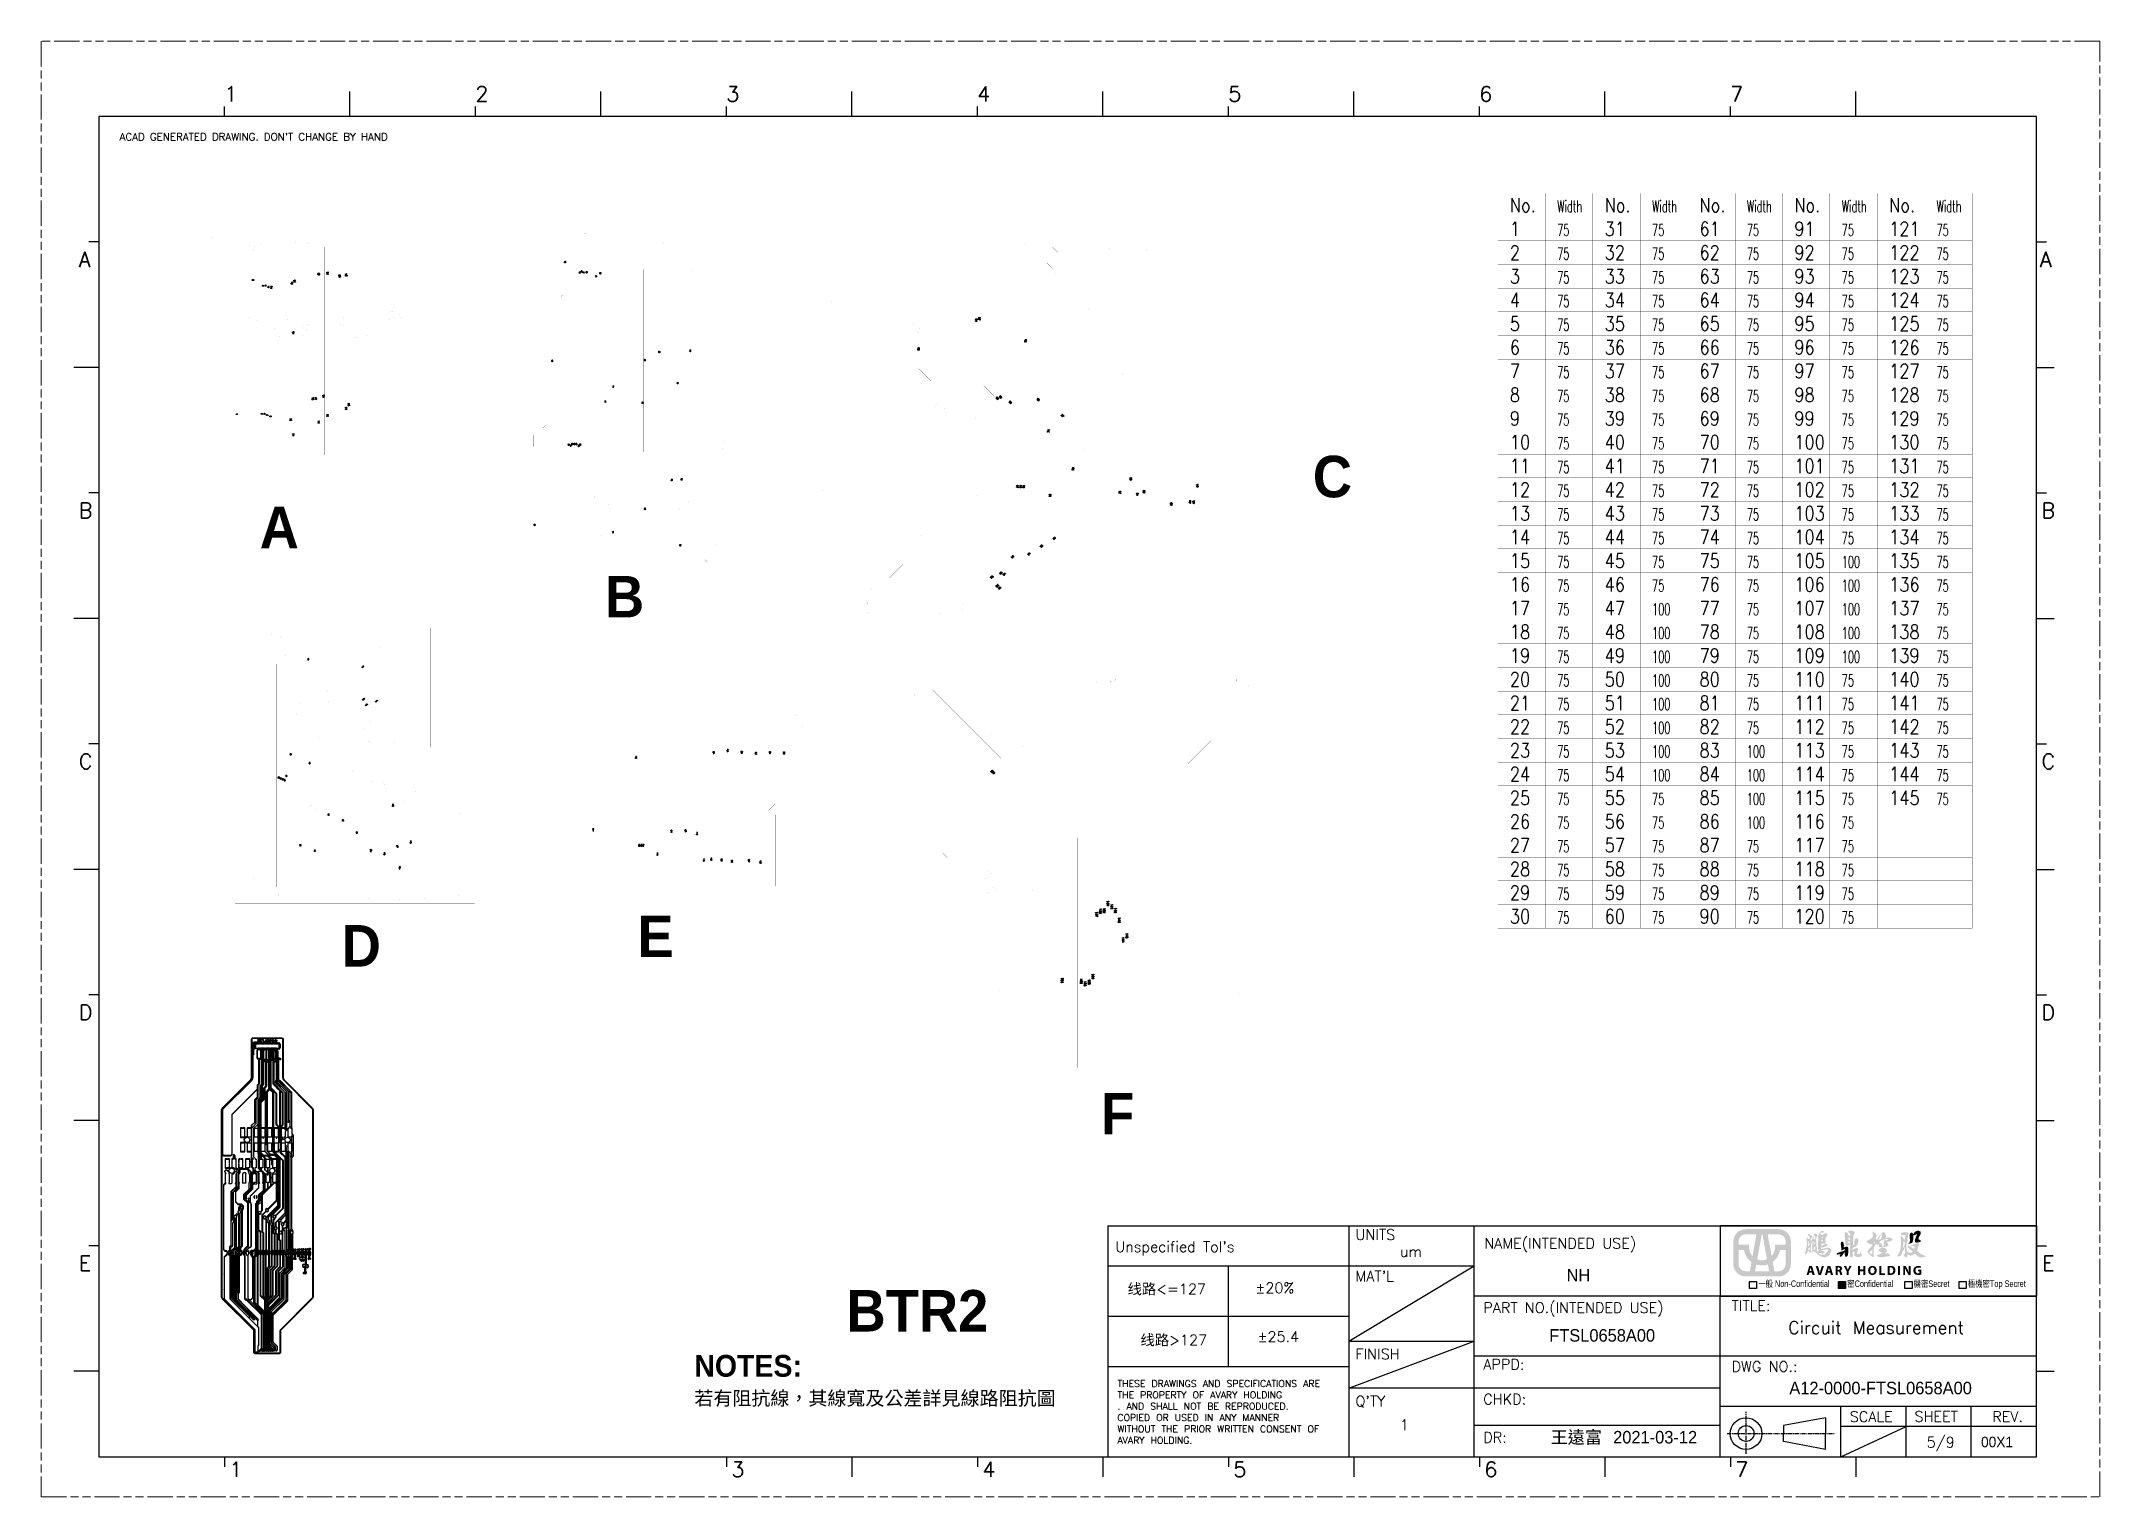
# Model space of a CAD drawing. Extents: x -945 to -170, y -475 to 73.
import ezdxf
from ezdxf.enums import TextEntityAlignment as Align

# ---------------------------------------------------------------- set-up
doc = ezdxf.new("R2010")
doc.units = 0
doc.linetypes.add('CENTER', pattern=[50.8, 31.75, -6.35, 6.35, -6.35])
doc.linetypes.add('PHANTOM', pattern=[29.5, 9.5, -1.5, 3, -1.5, 3, -1.5, 9.5])
doc.layers.get('0').update_dxf_attribs({"color": 9})
doc.layers.add('0PAPERF', color=2, linetype='PHANTOM', lineweight=0, plot=False)
for name, color, linetype in [('a_area', 3, 'Continuous'), ('b_area', 2, 'Continuous'), ('bak_bak_btr2-bcq8108', 11, 'Continuous'), ('bak_outline', 7, 'Continuous'), ('biaozhu1', 4, 'Continuous'), ('biaozhu3', 6, 'Continuous'), ('c_area', 1, 'Continuous'), ('d_area', 1, 'Continuous'), ('e_area', 5, 'Continuous'), ('f_area', 4, 'Continuous'), ('h_area', 2, 'Continuous'), ('quyukuang', 5, 'Continuous')]:
    doc.layers.add(name, color=color, linetype=linetype)
doc.layers.add('DIM', color=3, linetype='Continuous', lineweight=5)
doc.layers.add('图层 1', color=7, linetype='Continuous', lineweight=0)
doc.styles.add('CHINESE', font='PMingLiU.ttf', dxfattribs={"width": 0.8})
doc.styles.add('SIMPLEX', font='simplex.shx')
doc.styles.get("Standard").update_dxf_attribs({"font": 'txt.shx'})

msp = doc.modelspace()

# ---------------------------------------------------------------- texts
at = {"style": 'SIMPLEX'}
for s, height, p in [('1', 5.66, (-875.59, 50.32)), ('2', 5.66, (-781.17, 50.32)), ('3', 5.66, (-686.76, 50.32)), ('4', 5.66, (-592.34, 50.32)), ('5', 5.66, (-497.92, 50.32)), ('6', 5.66, (-403.51, 50.32)), ('7', 5.66, (-309.09, 50.32)), ('A', 5.74, (-930.35, -11.99)), ('A', 5.74, (-192.61, -11.99)), ('B', 5.74, (-930.35, -106.41)), ('B', 5.74, (-192.07, -106.41)), ('C', 5.74, (-930.35, -200.83)), ('C', 5.74, (-192.07, -200.83)), ('D', 5.74, (-930.35, -295.24)), ('D', 5.74, (-192.07, -295.24)), ("Unspecified Tol's", 3.9655, (-540.47, -382.53)), ('UNITS', 3.965, (-450.12, -377.96)), ('E', 5.74, (-930.35, -389.66)), ('um', 3.965, (-433.4, -384.36)), ('E', 5.74, (-191.79, -389.66)), ("MAT'L", 3.965, (-450.12, -393.62)), ('PART NO.(INTENDED USE)', 3.9655, (-402.03, -405.44)), ('TITLE:', 3.965, (-308.64, -404.69)), ('FINISH', 3.965, (-450.12, -422.88)), ('APPD:', 3.965, (-402.03, -426.79)), ('DWG NO.:', 3.965, (-308.64, -427.58)), ("Q'TY", 3.965, (-450.12, -440.65)), ('CHKD:', 3.965, (-402.03, -439.87)), ('1', 3.97, (-433.4, -449.55)), ('SCALE ', 3.965, (-264.16, -446.44)), ('SHEET', 3.965, (-239.81, -446.38)), ('REV.', 3.965, (-210.58, -446.44)), ('DR:', 3.965, (-402.03, -454.26)), ('5/9', 3.965, (-235.24, -456.08)), ('1', 5.66, (-873.7, -467.16)), ('3', 5.66, (-684.87, -467.16)), ('4', 5.66, (-590.45, -467.16)), ('5', 5.66, (-496.03, -467.16)), ('6', 5.66, (-401.62, -467.16)), ('7', 5.66, (-307.2, -467.16))]:
    msp.add_text(s, height=height, dxfattribs=at).set_placement(p)
at = {"color": 3, "style": 'SIMPLEX'}
msp.add_text("ACAD GENERATED DRAWING. DON'T CHANGE BY HAND", height=2.8325, dxfattribs=at).set_placement((-915.02, 35.59))
at = {"lineweight": 0, "style": 'SIMPLEX'}
msp.add_text('NAME(INTENDED USE)', height=3.9688, dxfattribs=at).set_placement((-401.68, -381.24))
at = {"linetype": 'Continuous'}
msp.add_text('Circuit Measurement', height=4.7208, dxfattribs=at).set_placement((-254.25, -410.86), align=Align.MIDDLE)
at = {"attachment_point": 1, "style": 'SIMPLEX'}
for s, insert, char_height in [('{\\fSimSun|b0|i0|c134|p2;\\M+5CFDF\\M+5C2B7}<=127', (-535.86, -394.45), 3.9655), ('%%P20%', (-487.74, -394.02), 3.965), ('{\\fSimSun|b0|i0|c134|p2;\\M+5CFDF\\M+5C2B7}>127', (-531.01, -413.65), 3.9655)]:
    msp.add_mtext(s, dxfattribs=dict(at, insert=insert, char_height=char_height))
at = {"char_height": 2.4705, "width": 27.1004, "attachment_point": 1, "style": 'CHINESE'}
for s, insert in [('{\\fPMingLiU|b0|i0|c136|p18;\\C1;一般\\fArial|b0|i0|c0|p34; Non-Confidential}', (-298.62, -393.22)), ('{\\fPMingLiU|b0|i0|c136|p18;\\C1;密\\fArial|b0|i0|c0|p34;Confidential}', (-265.12, -393.22)), ('{\\fPMingLiU|b0|i0|c136|p18;\\C1;機密\\fArial|b0|i0|c0|p34;Secret}', (-240.16, -393.22)), ('{\\fPMingLiU|b0|i0|c136|p18;\\C1;極機密\\fArial|b0|i0|c0|p34;Top Secret }', (-219.76, -393.22))]:
    msp.add_mtext(s, dxfattribs=dict(at, insert=insert))
at = {"color": 3, "lineweight": 0, "insert": (-539.65, -430.75), "char_height": 2.55813, "width": 83.7355, "attachment_point": 1}
msp.add_mtext('THESE DRAWINGS AND SPECIFICATIONS ARE THE PROPERTY OF AVARY HOLDING\\P. AND SHALL NOT BE REPRODUCED. COPIED OR USED IN ANY MANNER WITHOUT THE PRIOR WRITTEN CONSENT OF AVARY HOLDING.', dxfattribs=at)
at = {"linetype": 'Continuous', "width": 56.926, "attachment_point": 1}
for s, insert, char_height in [('{\\f@PMingLiU|b0|i0|c136|p0;A12-0000-\\fPMingLiU|b0|i0|c136|p0;FTSL0658A00}', (-286.91, -431.34), 4.7208), ('{\\fPMingLiU|b0|i0|c136|p18;王遠富} {\\fPMingLiU|b0|i0|c136|p18;2021-03-12}', (-376.7, -449.84), 4.7208), ('{\\fPMingLiU|b0|i0|c136|p0;00X1}', (-214.78, -452.04), 3.934)]:
    msp.add_mtext(s, dxfattribs=dict(at, insert=insert, char_height=char_height))
at = {"layer": 'biaozhu3'}
for s, height, width, p in [('No.', 5.351, 0.833333, (-392.05, 8.62)), ('Width', 4.459, 0.6, (-374.21, 8.62)), ('No.', 5.351, 0.833333, (-356.37, 8.62)), ('Width', 4.459, 0.6, (-338.54, 8.62)), ('No.', 5.351, 0.833333, (-320.7, 8.62)), ('Width', 4.459, 0.6, (-302.87, 8.62)), ('No.', 5.351, 0.833333, (-285.03, 8.62)), ('Width', 4.459, 0.6, (-267.19, 8.62)), ('No.', 5.351, 0.833333, (-249.36, 8.62)), ('Width', 4.459, 0.6, (-231.52, 8.62)), ('1', 5.35, 0.833333, (-392.05, -0.3)), ('75', 4.459, 0.6, (-374.21, -0.3)), ('31', 5.351, 0.833333, (-356.37, -0.3)), ('75', 4.459, 0.6, (-338.54, -0.3)), ('61', 5.351, 0.833333, (-320.7, -0.3)), ('75', 4.459, 0.6, (-302.87, -0.3)), ('91', 5.351, 0.833333, (-285.03, -0.3)), ('75', 4.459, 0.6, (-267.19, -0.3)), ('121', 5.351, 0.833333, (-249.36, -0.3)), ('75', 4.459, 0.6, (-231.52, -0.3)), ('2', 5.35, 0.833333, (-392.05, -9.21)), ('75', 4.459, 0.6, (-374.21, -9.21)), ('32', 5.351, 0.833333, (-356.37, -9.21)), ('75', 4.459, 0.6, (-338.54, -9.21)), ('62', 5.351, 0.833333, (-320.7, -9.21)), ('75', 4.459, 0.6, (-302.87, -9.21)), ('92', 5.351, 0.833333, (-285.03, -9.21)), ('75', 4.459, 0.6, (-267.19, -9.21)), ('122', 5.351, 0.833333, (-249.36, -9.21)), ('75', 4.459, 0.6, (-231.52, -9.21)), ('3', 5.35, 0.833333, (-392.05, -18.13)), ('75', 4.459, 0.6, (-374.21, -18.13)), ('33', 5.351, 0.833333, (-356.37, -18.13)), ('75', 4.459, 0.6, (-338.54, -18.13)), ('63', 5.351, 0.833333, (-320.7, -18.13)), ('75', 4.459, 0.6, (-302.87, -18.13)), ('93', 5.351, 0.833333, (-285.03, -18.13)), ('75', 4.459, 0.6, (-267.19, -18.13)), ('123', 5.351, 0.833333, (-249.36, -18.13)), ('75', 4.459, 0.6, (-231.52, -18.13)), ('4', 5.35, 0.833333, (-392.05, -27.05)), ('75', 4.459, 0.6, (-374.21, -27.05)), ('34', 5.351, 0.833333, (-356.37, -27.05)), ('75', 4.459, 0.6, (-338.54, -27.05)), ('64', 5.351, 0.833333, (-320.7, -27.05)), ('75', 4.459, 0.6, (-302.87, -27.05)), ('94', 5.351, 0.833333, (-285.03, -27.05)), ('75', 4.459, 0.6, (-267.19, -27.05)), ('124', 5.351, 0.833333, (-249.36, -27.05)), ('75', 4.459, 0.6, (-231.52, -27.05)), ('5', 5.35, 0.833333, (-392.05, -35.97)), ('35', 5.351, 0.833333, (-356.37, -35.97)), ('65', 5.351, 0.833333, (-320.7, -35.97)), ('95', 5.351, 0.833333, (-285.03, -35.97)), ('125', 5.351, 0.833333, (-249.36, -35.97)), ('75', 4.459, 0.6, (-374.21, -35.97)), ('75', 4.459, 0.6, (-338.54, -35.97)), ('75', 4.459, 0.6, (-302.87, -35.97)), ('75', 4.459, 0.6, (-267.19, -35.97)), ('75', 4.459, 0.6, (-231.52, -35.97)), ('6', 5.35, 0.833333, (-392.05, -44.89)), ('75', 4.459, 0.6, (-374.21, -44.89)), ('36', 5.351, 0.833333, (-356.37, -44.89)), ('75', 4.459, 0.6, (-338.54, -44.89)), ('66', 5.351, 0.833333, (-320.7, -44.89)), ('75', 4.459, 0.6, (-302.87, -44.89)), ('96', 5.351, 0.833333, (-285.03, -44.89)), ('75', 4.459, 0.6, (-267.19, -44.89)), ('126', 5.351, 0.833333, (-249.36, -44.89)), ('75', 4.459, 0.6, (-231.52, -44.89)), ('7', 5.35, 0.833333, (-392.05, -53.8)), ('75', 4.459, 0.6, (-374.21, -53.8)), ('37', 5.351, 0.833333, (-356.37, -53.8)), ('75', 4.459, 0.6, (-338.54, -53.8)), ('67', 5.351, 0.833333, (-320.7, -53.8)), ('75', 4.459, 0.6, (-302.87, -53.8)), ('97', 5.351, 0.833333, (-285.03, -53.8)), ('75', 4.459, 0.6, (-267.19, -53.8)), ('127', 5.351, 0.833333, (-249.36, -53.8)), ('75', 4.459, 0.6, (-231.52, -53.8)), ('8', 5.35, 0.833333, (-392.05, -62.72)), ('75', 4.459, 0.6, (-374.21, -62.72)), ('38', 5.351, 0.833333, (-356.37, -62.72)), ('75', 4.459, 0.6, (-338.54, -62.72)), ('68', 5.351, 0.833333, (-320.7, -62.72)), ('75', 4.459, 0.6, (-302.87, -62.72)), ('98', 5.351, 0.833333, (-285.03, -62.72)), ('75', 4.459, 0.6, (-267.19, -62.72)), ('128', 5.351, 0.833333, (-249.36, -62.72)), ('75', 4.459, 0.6, (-231.52, -62.72)), ('9', 5.35, 0.833333, (-392.05, -71.64)), ('75', 4.459, 0.6, (-374.21, -71.64)), ('39', 5.351, 0.833333, (-356.37, -71.64)), ('75', 4.459, 0.6, (-338.54, -71.64)), ('69', 5.351, 0.833333, (-320.7, -71.64)), ('75', 4.459, 0.6, (-302.87, -71.64)), ('99', 5.351, 0.833333, (-285.03, -71.64)), ('75', 4.459, 0.6, (-267.19, -71.64)), ('129', 5.351, 0.833333, (-249.36, -71.64)), ('75', 4.459, 0.6, (-231.52, -71.64)), ('10', 5.351, 0.833333, (-392.05, -80.56)), ('75', 4.459, 0.6, (-374.21, -80.56)), ('40', 5.351, 0.833333, (-356.37, -80.56)), ('75', 4.459, 0.6, (-338.54, -80.56)), ('70', 5.351, 0.833333, (-320.7, -80.56)), ('75', 4.459, 0.6, (-302.87, -80.56)), ('100', 5.351, 0.833333, (-285.03, -80.56)), ('75', 4.459, 0.6, (-267.19, -80.56)), ('130', 5.351, 0.833333, (-249.36, -80.56)), ('75', 4.459, 0.6, (-231.52, -80.56)), ('11', 5.351, 0.833333, (-392.05, -89.48)), ('75', 4.459, 0.6, (-374.21, -89.48)), ('41', 5.351, 0.833333, (-356.37, -89.48)), ('75', 4.459, 0.6, (-338.54, -89.48)), ('71', 5.351, 0.833333, (-320.7, -89.48)), ('75', 4.459, 0.6, (-302.87, -89.48)), ('101', 5.351, 0.833333, (-285.03, -89.48)), ('75', 4.459, 0.6, (-267.19, -89.48)), ('131', 5.351, 0.833333, (-249.36, -89.48)), ('75', 4.459, 0.6, (-231.52, -89.48)), ('12', 5.351, 0.833333, (-392.05, -98.39)), ('75', 4.459, 0.6, (-374.21, -98.39)), ('42', 5.351, 0.833333, (-356.37, -98.39)), ('75', 4.459, 0.6, (-338.54, -98.39)), ('72', 5.351, 0.833333, (-320.7, -98.39)), ('75', 4.459, 0.6, (-302.87, -98.39)), ('102', 5.351, 0.833333, (-285.03, -98.39)), ('75', 4.459, 0.6, (-267.19, -98.39)), ('132', 5.351, 0.833333, (-249.36, -98.39)), ('75', 4.459, 0.6, (-231.52, -98.39)), ('13', 5.351, 0.833333, (-392.05, -107.31)), ('75', 4.459, 0.6, (-374.21, -107.31)), ('43', 5.351, 0.833333, (-356.37, -107.31)), ('75', 4.459, 0.6, (-338.54, -107.31)), ('73', 5.351, 0.833333, (-320.7, -107.31)), ('75', 4.459, 0.6, (-302.87, -107.31)), ('103', 5.351, 0.833333, (-285.03, -107.31)), ('75', 4.459, 0.6, (-267.19, -107.31)), ('133', 5.351, 0.833333, (-249.36, -107.31)), ('75', 4.459, 0.6, (-231.52, -107.31)), ('14', 5.351, 0.833333, (-392.05, -116.23)), ('75', 4.459, 0.6, (-374.21, -116.23)), ('44', 5.351, 0.833333, (-356.37, -116.23)), ('75', 4.459, 0.6, (-338.54, -116.23)), ('74', 5.351, 0.833333, (-320.7, -116.23)), ('75', 4.459, 0.6, (-302.87, -116.23)), ('104', 5.351, 0.833333, (-285.03, -116.23)), ('75', 4.459, 0.6, (-267.19, -116.23)), ('134', 5.351, 0.833333, (-249.36, -116.23)), ('75', 4.459, 0.6, (-231.52, -116.23)), ('15', 5.351, 0.833333, (-392.05, -125.15)), ('75', 4.459, 0.6, (-374.21, -125.15)), ('45', 5.351, 0.833333, (-356.37, -125.15)), ('75', 4.459, 0.6, (-338.54, -125.15)), ('75', 5.351, 0.833333, (-320.7, -125.15)), ('75', 4.459, 0.6, (-302.87, -125.15)), ('105', 5.351, 0.833333, (-285.03, -125.15)), ('100', 4.459, 0.6, (-267.19, -125.15)), ('135', 5.351, 0.833333, (-249.36, -125.15)), ('75', 4.459, 0.6, (-231.52, -125.15)), ('16', 5.351, 0.833333, (-392.05, -134.07)), ('75', 4.459, 0.6, (-374.21, -134.07)), ('46', 5.351, 0.833333, (-356.37, -134.07)), ('75', 4.459, 0.6, (-338.54, -134.07)), ('76', 5.351, 0.833333, (-320.7, -134.07)), ('75', 4.459, 0.6, (-302.87, -134.07)), ('106', 5.351, 0.833333, (-285.03, -134.07)), ('100', 4.459, 0.6, (-267.19, -134.07)), ('136', 5.351, 0.833333, (-249.36, -134.07)), ('75', 4.459, 0.6, (-231.52, -134.07)), ('17', 5.351, 0.833333, (-392.05, -142.98)), ('75', 4.459, 0.6, (-374.21, -142.98)), ('47', 5.351, 0.833333, (-356.37, -142.98)), ('100', 4.459, 0.6, (-338.54, -142.98)), ('77', 5.351, 0.833333, (-320.7, -142.98)), ('75', 4.459, 0.6, (-302.87, -142.98)), ('107', 5.351, 0.833333, (-285.03, -142.98)), ('100', 4.459, 0.6, (-267.19, -142.98)), ('137', 5.351, 0.833333, (-249.36, -142.98)), ('75', 4.459, 0.6, (-231.52, -142.98)), ('18', 5.351, 0.833333, (-392.05, -151.9)), ('48', 5.351, 0.833333, (-356.37, -151.9)), ('78', 5.351, 0.833333, (-320.7, -151.9)), ('108', 5.351, 0.833333, (-285.03, -151.9)), ('138', 5.351, 0.833333, (-249.36, -151.9)), ('75', 4.459, 0.6, (-374.21, -151.9)), ('100', 4.459, 0.6, (-338.54, -151.9)), ('75', 4.459, 0.6, (-302.87, -151.9)), ('100', 4.459, 0.6, (-267.19, -151.9)), ('75', 4.459, 0.6, (-231.52, -151.9)), ('19', 5.351, 0.833333, (-392.05, -160.82)), ('75', 4.459, 0.6, (-374.21, -160.82)), ('49', 5.351, 0.833333, (-356.37, -160.82)), ('100', 4.459, 0.6, (-338.54, -160.82)), ('79', 5.351, 0.833333, (-320.7, -160.82)), ('75', 4.459, 0.6, (-302.87, -160.82)), ('109', 5.351, 0.833333, (-285.03, -160.82)), ('100', 4.459, 0.6, (-267.19, -160.82)), ('139', 5.351, 0.833333, (-249.36, -160.82)), ('75', 4.459, 0.6, (-231.52, -160.82)), ('20', 5.351, 0.833333, (-392.05, -169.74)), ('75', 4.459, 0.6, (-374.21, -169.74)), ('50', 5.351, 0.833333, (-356.37, -169.74)), ('100', 4.459, 0.6, (-338.54, -169.74)), ('80', 5.351, 0.833333, (-320.7, -169.74)), ('75', 4.459, 0.6, (-302.87, -169.74)), ('110', 5.351, 0.833333, (-285.03, -169.74)), ('75', 4.459, 0.6, (-267.19, -169.74)), ('140', 5.351, 0.833333, (-249.36, -169.74)), ('75', 4.459, 0.6, (-231.52, -169.74)), ('21', 5.351, 0.833333, (-392.05, -178.66)), ('75', 4.459, 0.6, (-374.21, -178.66)), ('51', 5.351, 0.833333, (-356.37, -178.66)), ('100', 4.459, 0.6, (-338.54, -178.66)), ('81', 5.351, 0.833333, (-320.7, -178.66)), ('75', 4.459, 0.6, (-302.87, -178.66)), ('111', 5.351, 0.833333, (-285.03, -178.66)), ('75', 4.459, 0.6, (-267.19, -178.66)), ('141', 5.351, 0.833333, (-249.36, -178.66)), ('75', 4.459, 0.6, (-231.52, -178.66)), ('22', 5.351, 0.833333, (-392.05, -187.57)), ('75', 4.459, 0.6, (-374.21, -187.57)), ('52', 5.351, 0.833333, (-356.37, -187.57)), ('100', 4.459, 0.6, (-338.54, -187.57)), ('82', 5.351, 0.833333, (-320.7, -187.57)), ('75', 4.459, 0.6, (-302.87, -187.57)), ('112', 5.351, 0.833333, (-285.03, -187.57)), ('75', 4.459, 0.6, (-267.19, -187.57)), ('142', 5.351, 0.833333, (-249.36, -187.57)), ('75', 4.459, 0.6, (-231.52, -187.57)), ('23', 5.351, 0.833333, (-392.05, -196.49)), ('75', 4.459, 0.6, (-374.21, -196.49)), ('53', 5.351, 0.833333, (-356.37, -196.49)), ('100', 4.459, 0.6, (-338.54, -196.49)), ('83', 5.351, 0.833333, (-320.7, -196.49)), ('100', 4.459, 0.6, (-302.87, -196.49)), ('113', 5.351, 0.833333, (-285.03, -196.49)), ('75', 4.459, 0.6, (-267.19, -196.49)), ('143', 5.351, 0.833333, (-249.36, -196.49)), ('75', 4.459, 0.6, (-231.52, -196.49)), ('24', 5.351, 0.833333, (-392.05, -205.41)), ('75', 4.459, 0.6, (-374.21, -205.41)), ('54', 5.351, 0.833333, (-356.37, -205.41)), ('100', 4.459, 0.6, (-338.54, -205.41)), ('84', 5.351, 0.833333, (-320.7, -205.41)), ('100', 4.459, 0.6, (-302.87, -205.41)), ('114', 5.351, 0.833333, (-285.03, -205.41)), ('75', 4.459, 0.6, (-267.19, -205.41)), ('144', 5.351, 0.833333, (-249.36, -205.41)), ('75', 4.459, 0.6, (-231.52, -205.41)), ('25', 5.351, 0.833333, (-392.05, -214.33)), ('55', 5.351, 0.833333, (-356.37, -214.33)), ('85', 5.351, 0.833333, (-320.7, -214.33)), ('115', 5.351, 0.833333, (-285.03, -214.33)), ('145', 5.351, 0.833333, (-249.36, -214.33)), ('75', 4.459, 0.6, (-374.21, -214.33)), ('75', 4.459, 0.6, (-338.54, -214.33)), ('100', 4.459, 0.6, (-302.87, -214.33)), ('75', 4.459, 0.6, (-267.19, -214.33)), ('75', 4.459, 0.6, (-231.52, -214.33)), ('26', 5.351, 0.833333, (-392.05, -223.25)), ('75', 4.459, 0.6, (-374.21, -223.25)), ('56', 5.351, 0.833333, (-356.37, -223.25)), ('75', 4.459, 0.6, (-338.54, -223.25)), ('86', 5.351, 0.833333, (-320.7, -223.25)), ('100', 4.459, 0.6, (-302.87, -223.25)), ('116', 5.351, 0.833333, (-285.03, -223.25)), ('75', 4.459, 0.6, (-267.19, -223.25)), ('27', 5.351, 0.833333, (-392.05, -232.16)), ('75', 4.459, 0.6, (-374.21, -232.16)), ('57', 5.351, 0.833333, (-356.37, -232.16)), ('75', 4.459, 0.6, (-338.54, -232.16)), ('87', 5.351, 0.833333, (-320.7, -232.16)), ('75', 4.459, 0.6, (-302.87, -232.16)), ('117', 5.351, 0.833333, (-285.03, -232.16)), ('75', 4.459, 0.6, (-267.19, -232.16)), ('28', 5.351, 0.833333, (-392.05, -241.08)), ('75', 4.459, 0.6, (-374.21, -241.08)), ('58', 5.351, 0.833333, (-356.37, -241.08)), ('75', 4.459, 0.6, (-338.54, -241.08)), ('88', 5.351, 0.833333, (-320.7, -241.08)), ('75', 4.459, 0.6, (-302.87, -241.08)), ('118', 5.351, 0.833333, (-285.03, -241.08)), ('75', 4.459, 0.6, (-267.19, -241.08)), ('29', 5.351, 0.833333, (-392.05, -250)), ('75', 4.459, 0.6, (-374.21, -250)), ('59', 5.351, 0.833333, (-356.37, -250)), ('75', 4.459, 0.6, (-338.54, -250)), ('89', 5.351, 0.833333, (-320.7, -250)), ('75', 4.459, 0.6, (-302.87, -250)), ('119', 5.351, 0.833333, (-285.03, -250)), ('75', 4.459, 0.6, (-267.19, -250)), ('30', 5.351, 0.833333, (-392.05, -258.92)), ('75', 4.459, 0.6, (-374.21, -258.92)), ('60', 5.351, 0.833333, (-356.37, -258.92)), ('75', 4.459, 0.6, (-338.54, -258.92)), ('90', 5.351, 0.833333, (-320.7, -258.92)), ('75', 4.459, 0.6, (-302.87, -258.92)), ('120', 5.351, 0.833333, (-285.03, -258.92)), ('75', 4.459, 0.6, (-267.19, -258.92))]:
    msp.add_text(s, height=height, dxfattribs=dict(at, width=width)).set_placement(p)
at = {"layer": 'DIM', "linetype": 'Continuous', "attachment_point": 1}
for s, insert, char_height, width in [('{\\fPMingLiU|b1|i0|c136|p18;\\C1;C}', (-466.16, -82.99), 15.6147, 55.4604), ('{\\fPMingLiU|b1|i0|c136|p18;\\C1;A}', (-862.32, -102.18), 15.6147, 55.4604), ('{\\fPMingLiU|b1|i0|c136|p18;\\C1;B}', (-732.42, -128.2), 15.6147, 55.4604), ('{\\fPMingLiU|b1|i0|c136|p18;\\C1;D}', (-831.46, -259.54), 15.6147, 55.4604), ('{\\fPMingLiU|b1|i0|c136|p18;\\C1;E}', (-720.22, -255.95), 15.6147, 55.4604), ('{\\fPMingLiU|b1|i0|c136|p18;\\C1;F}', (-545.83, -322.69), 15.6147, 55.4604), ('{\\fPMingLiU|b1|i0|c136|p18;\\C1;BTR2}', (-641.57, -396.83), 15.6147, 55.4604), ('{\\fPMingLiU|b1|i0|c136|p18;\\H1.56250x;\\C1;NOTES:}\\P{\\fPMingLiU|b0|i0|c136|p18;若有阻抗線，其線寬及公差詳見線}{\\fPMingLiU|b0|i0|c136|p18;路阻抗圖}', (-698.83, -421.25), 5.2453, 134.7688)]:
    msp.add_mtext(s, dxfattribs=dict(at, insert=insert, char_height=char_height, width=width))

# ---------------------------------------------------------------- blocks, each defined once
blk = doc.blocks.new('6')
at = {"layer": '图层 1', "true_color": 0xf50613}
h = blk.add_hatch(color=1, dxfattribs=at)
h.dxf.hatch_style = 2
edge = h.paths.add_edge_path()
edge.add_spline(control_points=[(-0.84, 7.1), (-0.84, 7.1), (0.89, -2.45), (0.89, -2.45), (0.31, -2.7), (-0.33, -2.83), (-1.01, -2.83), (-1.66, -2.83), (-2.28, -2.71), (-2.84, -2.48), (-2.84, -2.48), (-1.11, 7.1), (-1.11, 7.1), (-1.11, 7.1), (-0.84, 7.1), (-0.84, 7.1)], knot_values=[0, 0, 0, 0, 1, 1, 1, 2, 2, 2, 3, 3, 3, 4, 4, 4, 5, 5, 5, 5], degree=3, periodic=1)
edge = h.paths.add_edge_path()
edge.add_spline(control_points=[(5.31, 9.08), (5.31, 9.08), (-7.25, 9.08), (-7.25, 9.08), (-9.86, 9.08), (-11.98, 6.96), (-11.98, 4.35), (-11.98, 4.35), (-11.98, -4.27), (-11.98, -4.27), (-11.98, -6.88), (-9.86, -9), (-7.25, -9), (-7.25, -9), (5.31, -9), (5.31, -9), (7.91, -9), (10.04, -6.88), (10.04, -4.27), (10.04, -4.27), (10.04, 4.35), (10.04, 4.35), (10.04, 6.96), (7.91, 9.08), (5.31, 9.08)], knot_values=[0, 0, 0, 0, 0.352778, 0.352778, 0.352778, 0.705556, 0.705556, 0.705556, 1.058334, 1.058334, 1.058334, 1.411112, 1.411112, 1.411112, 1.76389, 1.76389, 1.76389, 2.116668, 2.116668, 2.116668, 2.469446, 2.469446, 2.469446, 2.822224, 2.822224, 2.822224, 2.822224], degree=3, periodic=0)
edge.add_line((5.31, 9.08), (5.31, 9.08))
edge = h.paths.add_edge_path()
edge.add_spline(control_points=[(8.06, 4.35), (8.06, 4.35), (8.06, 3.12), (8.06, 3.12), (8.06, 3.12), (3.96, 3.12), (3.96, 3.12), (3.96, 3.12), (3.96, 2.13), (3.96, 2.13), (3.96, 0.86), (3.47, -0.31), (2.68, -1.19), (2.68, -1.19), (1.17, 7.1), (1.17, 7.1), (1.17, 7.1), (5.31, 7.1), (5.31, 7.1), (6.82, 7.1), (8.06, 5.87), (8.06, 4.35)], knot_values=[0, 0, 0, 0, 0.352778, 0.352778, 0.352778, 0.705556, 0.705556, 0.705556, 1.058334, 1.058334, 1.058334, 1.411112, 1.411112, 1.411112, 1.76389, 1.76389, 1.76389, 2.116668, 2.116668, 2.116668, 2.469446, 2.469446, 2.469446, 2.469446], degree=3, periodic=0)
edge.add_line((8.06, 4.35), (8.06, 4.35))
edge = h.paths.add_edge_path()
edge.add_spline(control_points=[(-1.01, -4.81), (-0.22, -4.81), (0.54, -4.67), (1.25, -4.43), (1.25, -4.43), (1.72, -7.02), (1.72, -7.02), (1.72, -7.02), (-3.67, -7.02), (-3.67, -7.02), (-3.67, -7.02), (-3.2, -4.45), (-3.2, -4.45), (-2.51, -4.68), (-1.78, -4.81), (-1.01, -4.81)], knot_values=[0, 0, 0, 0, 0.352778, 0.352778, 0.352778, 0.705556, 0.705556, 0.705556, 1.058334, 1.058334, 1.058334, 1.411112, 1.411112, 1.411112, 1.76389, 1.76389, 1.76389, 1.76389], degree=3, periodic=0)
edge.add_line((-1.01, -4.81), (-1.01, -4.81))
edge = h.paths.add_edge_path()
edge.add_spline(control_points=[(-7.25, 7.1), (-7.25, 7.1), (-3.12, 7.1), (-3.12, 7.1), (-3.12, 7.1), (-4.63, -1.25), (-4.63, -1.25), (-5.46, -0.37), (-5.98, 0.82), (-5.98, 2.13), (-5.98, 2.13), (-5.98, 3.12), (-5.98, 3.12), (-5.98, 3.12), (-10, 3.12), (-10, 3.12), (-10, 3.12), (-10, 4.35), (-10, 4.35), (-10, 5.87), (-8.77, 7.1), (-7.25, 7.1)], knot_values=[0, 0, 0, 0, 0.352778, 0.352778, 0.352778, 0.705556, 0.705556, 0.705556, 1.058334, 1.058334, 1.058334, 1.411112, 1.411112, 1.411112, 1.76389, 1.76389, 1.76389, 2.116668, 2.116668, 2.116668, 2.469446, 2.469446, 2.469446, 2.469446], degree=3, periodic=0)
edge.add_line((-7.25, 7.1), (-7.25, 7.1))
edge = h.paths.add_edge_path()
edge.add_spline(control_points=[(-10, -4.27), (-10, -4.27), (-10, 1.14), (-10, 1.14), (-10, 1.14), (-7.89, 1.14), (-7.89, 1.14), (-7.61, -0.77), (-6.55, -2.44), (-5.04, -3.52), (-5.04, -3.52), (-5.68, -7.02), (-5.68, -7.02), (-5.68, -7.02), (-7.25, -7.02), (-7.25, -7.02), (-8.77, -7.02), (-10, -5.79), (-10, -4.27)], knot_values=[0, 0, 0, 0, 0.352778, 0.352778, 0.352778, 0.705556, 0.705556, 0.705556, 1.058334, 1.058334, 1.058334, 1.411112, 1.411112, 1.411112, 1.76389, 1.76389, 1.76389, 2.116668, 2.116668, 2.116668, 2.116668], degree=3, periodic=0)
edge.add_line((-10, -4.27), (-10, -4.27))
edge = h.paths.add_edge_path()
edge.add_spline(control_points=[(5.31, -7.02), (5.31, -7.02), (3.73, -7.02), (3.73, -7.02), (3.73, -7.02), (3.09, -3.47), (3.09, -3.47), (4.56, -2.39), (5.6, -0.75), (5.87, 1.14), (5.87, 1.14), (8.06, 1.14), (8.06, 1.14), (8.06, 1.14), (8.06, -4.27), (8.06, -4.27), (8.06, -5.79), (6.82, -7.02), (5.31, -7.02)], knot_values=[0, 0, 0, 0, 0.352778, 0.352778, 0.352778, 0.705556, 0.705556, 0.705556, 1.058334, 1.058334, 1.058334, 1.411112, 1.411112, 1.411112, 1.76389, 1.76389, 1.76389, 2.116668, 2.116668, 2.116668, 2.116668], degree=3, periodic=0)
edge.add_line((5.31, -7.02), (5.31, -7.02))
at = {"layer": '图层 1', "true_color": 0x000099}
h = blk.add_hatch(color=174, dxfattribs=at)
h.dxf.hatch_style = 2
edge = h.paths.add_edge_path()
edge.add_spline(control_points=[(21.7, 4.45), (21.7, 4.45), (21.7, 4.7), (21.7, 4.7), (21.7, 4.7), (21.7, 4.95), (21.7, 4.95), (21.7, 4.95), (21.7, 5.15), (21.7, 5.15), (21.73, 5.12), (21.77, 5.09), (21.81, 5.06), (21.86, 5.03), (21.91, 5.01), (21.97, 5.01), (22.03, 4.98), (22.09, 4.97), (22.13, 4.97), (22.13, 4.97), (22.24, 4.97), (22.24, 4.97), (22.24, 4.97), (22.24, 4.88), (22.24, 4.88), (22.24, 4.88), (22.24, 4.74), (22.24, 4.74), (22.24, 4.74), (22.24, 4.61), (22.24, 4.61), (22.24, 4.61), (22.24, 4.52), (22.24, 4.52), (22.24, 4.52), (22.2, 4.52), (22.2, 4.52), (22.14, 4.49), (22.08, 4.44), (22.02, 4.38), (21.93, 4.35), (21.82, 4.31), (21.7, 4.25), (21.7, 4.25), (21.7, 4.45), (21.7, 4.45)], knot_values=[0, 0, 0, 0, 1, 1, 1, 2, 2, 2, 3, 3, 3, 4, 4, 4, 5, 5, 5, 6, 6, 6, 7, 7, 7, 8, 8, 8, 9, 9, 9, 10, 10, 10, 11, 11, 11, 12, 12, 12, 13, 13, 13, 14, 14, 14, 15, 15, 15, 15], degree=3, periodic=1)
edge = h.paths.add_edge_path()
edge.add_spline(control_points=[(16.6, 4.04), (16.6, 4.21), (16.61, 4.34), (16.64, 4.43), (16.67, 4.46), (16.72, 4.44), (16.78, 4.38), (16.81, 4.35), (16.84, 4.28), (16.87, 4.16), (16.87, 4.16), (16.87, 3.88), (16.87, 3.88), (16.84, 3.82), (16.82, 3.78), (16.82, 3.75), (16.82, 3.63), (16.81, 3.52), (16.8, 3.43), (16.78, 3.34), (16.81, 3.32), (16.87, 3.36), (16.93, 3.41), (16.99, 3.46), (17.05, 3.52), (17.11, 3.58), (17.17, 3.63), (17.23, 3.66), (17.23, 3.66), (17.23, 3.59), (17.23, 3.59), (17.23, 3.59), (17.23, 3.5), (17.23, 3.5), (17.23, 3.5), (17.23, 3.39), (17.23, 3.39), (17.23, 3.39), (17.23, 3.3), (17.23, 3.3), (17.17, 3.27), (17.12, 3.22), (17.09, 3.16), (17.06, 3.07), (17.03, 2.97), (16.98, 2.85), (16.93, 2.72), (16.88, 2.63), (16.82, 2.57), (16.79, 2.48), (16.76, 2.42), (16.73, 2.39), (16.7, 2.48), (16.67, 2.61), (16.64, 2.78), (16.61, 2.94), (16.6, 3.15), (16.6, 3.41), (16.6, 3.41), (16.6, 4.04), (16.6, 4.04)], knot_values=[0, 0, 0, 0, 1, 1, 1, 2, 2, 2, 3, 3, 3, 4, 4, 4, 5, 5, 5, 6, 6, 6, 7, 7, 7, 8, 8, 8, 9, 9, 9, 10, 10, 10, 11, 11, 11, 12, 12, 12, 13, 13, 13, 14, 14, 14, 15, 15, 15, 16, 16, 16, 17, 17, 17, 18, 18, 18, 19, 19, 19, 20, 20, 20, 20], degree=3, periodic=1)
edge = h.paths.add_edge_path()
edge.add_spline(control_points=[(18.72, 4.06), (18.72, 4.34), (18.74, 4.49), (18.79, 4.52), (18.83, 4.55), (18.88, 4.49), (18.95, 4.34), (18.91, 4.19), (18.88, 4.04), (18.85, 3.91), (18.82, 3.77), (18.84, 3.7), (18.9, 3.7), (18.93, 3.73), (18.99, 3.79), (19.08, 3.88), (19.17, 3.97), (19.25, 4.05), (19.31, 4.11), (19.31, 4.11), (19.31, 4.06), (19.31, 4.06), (19.31, 4.06), (19.35, 4.02), (19.35, 4.02), (19.35, 4.02), (19.35, 3.97), (19.35, 3.97), (19.35, 3.97), (19.4, 3.93), (19.4, 3.93), (19.37, 3.9), (19.33, 3.84), (19.28, 3.75), (19.24, 3.66), (19.17, 3.55), (19.08, 3.43), (18.99, 3.31), (18.92, 3.22), (18.88, 3.16), (18.83, 3.1), (18.78, 3.07), (18.72, 3.07), (18.72, 3.07), (18.72, 4.06), (18.72, 4.06)], knot_values=[0, 0, 0, 0, 1, 1, 1, 2, 2, 2, 3, 3, 3, 4, 4, 4, 5, 5, 5, 6, 6, 6, 7, 7, 7, 8, 8, 8, 9, 9, 9, 10, 10, 10, 11, 11, 11, 12, 12, 12, 13, 13, 13, 14, 14, 14, 15, 15, 15, 15], degree=3, periodic=1)
edge = h.paths.add_edge_path()
edge.add_spline(control_points=[(25.27, 1.54), (25.12, 1.71), (24.91, 1.84), (24.64, 1.9), (24.34, 1.96), (24.07, 1.97), (23.83, 1.94), (23.58, 1.91), (23.37, 1.88), (23.19, 1.85), (22.76, 1.72), (22.15, 1.58), (22.15, 1.58), (22.12, 1.58), (22.09, 1.57), (22.04, 1.56), (22, 1.54), (21.94, 1.53), (21.88, 1.51), (21.82, 1.5), (21.77, 1.48), (21.72, 1.47), (21.68, 1.45), (21.64, 1.43), (21.61, 1.4), (21.61, 1.4), (21.61, 1.56), (21.61, 1.56), (21.61, 1.56), (21.61, 1.76), (21.61, 1.76), (21.64, 1.82), (21.66, 1.88), (21.68, 1.94), (21.69, 2), (21.7, 2.06), (21.7, 2.12), (21.7, 2.12), (21.79, 2.12), (21.79, 2.12), (21.82, 2.12), (21.87, 2.13), (21.93, 2.14), (21.99, 2.16), (22.04, 2.17), (22.09, 2.17), (22.11, 2.17), (22.12, 2.17), (22.14, 2.18), (22.14, 2.18), (22.15, 2.21), (22.15, 2.21), (22.15, 2.21), (22.53, 2.26), (22.68, 2.29), (22.84, 2.32), (23.19, 2.39), (23.19, 2.39), (23.37, 2.45), (23.56, 2.54), (23.76, 2.66), (23.95, 2.79), (24.07, 2.92), (24.1, 3.07), (24.16, 3.19), (24.08, 3.28), (23.87, 3.34), (23.71, 3.36), (23.53, 3.37), (23.35, 3.38), (23.14, 3.36), (22.94, 3.21), (22.75, 3.14), (22.55, 3.06), (22.15, 2.89), (22.15, 2.89), (22.09, 2.89), (22.03, 2.88), (21.97, 2.85), (21.91, 2.81), (21.86, 2.79), (21.81, 2.75), (21.77, 2.72), (21.73, 2.71), (21.7, 2.71), (21.7, 2.71), (21.7, 2.87), (21.7, 2.87), (21.7, 2.87), (21.7, 3.09), (21.7, 3.09), (21.7, 3.09), (21.7, 3.34), (21.7, 3.34), (21.7, 3.34), (21.7, 3.48), (21.7, 3.48), (21.7, 3.48), (22.36, 3.6), (22.6, 3.61), (22.84, 3.62), (22.93, 3.53), (23.04, 3.53), (23.15, 3.53), (23.26, 3.61), (23.26, 3.61), (23.28, 3.73), (23.3, 3.88), (23.33, 4.04), (23.36, 4.21), (23.36, 4.34), (23.33, 4.43), (23.3, 4.49), (23.25, 4.52), (23.19, 4.52), (23.19, 4.64), (23.21, 4.8), (23.24, 5.01), (23.24, 5.22), (23.28, 5.47), (23.37, 5.76), (23.46, 6.05), (23.57, 6.27), (23.69, 6.44), (23.81, 6.6), (23.92, 6.7), (24.01, 6.73), (24.07, 6.76), (24.1, 6.84), (24.1, 6.96), (24.07, 7.08), (23.96, 7.21), (23.78, 7.36), (23.6, 7.51), (23.42, 7.57), (23.24, 7.54), (23.06, 7.51), (22.92, 7.44), (22.83, 7.32), (22.8, 7.29), (22.76, 7.26), (22.7, 7.23), (22.61, 7.2), (22.5, 7.14), (22.38, 7.05), (22.23, 6.99), (22.12, 6.94), (22.06, 6.89), (22, 6.84), (21.97, 6.81), (21.97, 6.78), (21.97, 6.81), (21.93, 6.84), (21.84, 6.89), (21.75, 6.94), (21.63, 7.02), (21.48, 7.14), (21.32, 7.26), (21.25, 7.37), (21.25, 7.48), (21.25, 7.58), (21.3, 7.66), (21.39, 7.73), (21.45, 7.75), (21.52, 7.77), (21.61, 7.77), (21.67, 7.77), (21.77, 7.75), (21.91, 7.73), (22.04, 7.69), (22.16, 7.68), (22.27, 7.68), (22.37, 7.68), (22.47, 7.69), (22.56, 7.73), (22.65, 7.82), (22.7, 7.92), (22.7, 8.04), (22.7, 8.16), (22.59, 8.27), (22.38, 8.36), (22.2, 8.42), (22.02, 8.43), (21.84, 8.4), (21.66, 8.37), (21.54, 8.31), (21.48, 8.22), (21.3, 8.04), (21.12, 7.83), (20.96, 7.59), (20.79, 7.35), (20.67, 7.07), (20.59, 6.75), (20.52, 6.44), (20.48, 6.13), (20.48, 5.83), (20.48, 5.83), (20.48, 4.97), (20.48, 4.97), (20.48, 4.88), (20.47, 4.65), (20.44, 4.29), (20.41, 3.93), (20.39, 3.43), (20.39, 2.8), (20.36, 2.2), (20.39, 1.73), (20.48, 1.4), (20.54, 1.08), (20.63, 0.88), (20.74, 0.82), (20.81, 0.78), (20.86, 0.76), (20.86, 0.76), (20.62, 0.74), (20.13, 0.41), (20.13, 0.41), (20.13, 0.41), (20.08, 0.57), (20.08, 0.63), (20.04, 0.78), (20, 1.11), (19.94, 1.6), (19.88, 2.1), (19.82, 2.75), (19.76, 3.57), (19.7, 4.38), (19.68, 5), (19.71, 5.42), (19.74, 5.84), (19.8, 6.1), (19.89, 6.19), (20.13, 6.28), (20.26, 6.44), (20.26, 6.66), (20.26, 6.89), (20.08, 7.08), (19.74, 7.25), (19.39, 7.42), (19.12, 7.47), (18.92, 7.41), (18.73, 7.35), (18.64, 7.23), (18.67, 7.05), (18.7, 7.02), (18.73, 6.97), (18.74, 6.91), (18.76, 6.85), (18.81, 6.79), (18.9, 6.73), (18.96, 6.64), (19.02, 6.58), (19.08, 6.55), (19.17, 6.49), (19.25, 6.44), (19.31, 6.42), (19.31, 6.35), (19.31, 6.27), (19.33, 6.17), (19.34, 6.06), (19.35, 5.93), (19.35, 5.78), (19.35, 5.63), (19.36, 5.5), (19.37, 5.4), (19.39, 5.29), (19.4, 5.21), (19.4, 5.15), (19.31, 5.18), (19.22, 5.21), (19.13, 5.24), (19.13, 5.24), (18.85, 5.24), (18.85, 5.24), (18.82, 5.3), (18.8, 5.37), (18.79, 5.44), (18.77, 5.52), (18.76, 5.62), (18.74, 5.74), (18.73, 5.86), (18.7, 5.96), (18.65, 6.05), (18.61, 6.14), (18.57, 6.23), (18.54, 6.33), (18.51, 6.35), (18.49, 6.37), (18.47, 6.37), (18.46, 6.37), (18.43, 6.33), (18.4, 6.23), (18.37, 6.14), (18.36, 6.02), (18.36, 5.87), (18.36, 5.87), (18.36, 5.51), (18.36, 5.51), (18.24, 5.3), (18.13, 5.09), (18.04, 4.88), (17.92, 4.67), (17.8, 4.44), (17.68, 4.2), (17.68, 4.26), (17.67, 4.34), (17.66, 4.45), (17.64, 4.55), (17.63, 4.67), (17.63, 4.81), (17.63, 4.95), (17.63, 5.06), (17.61, 5.15), (17.6, 5.24), (17.59, 5.33), (17.59, 5.42), (17.68, 5.48), (17.79, 5.57), (17.91, 5.69), (18.03, 5.81), (18.12, 5.95), (18.18, 6.1), (18.24, 6.25), (18.21, 6.37), (18.09, 6.46), (17.97, 6.55), (17.83, 6.63), (17.68, 6.69), (17.44, 6.93), (17.2, 7.1), (16.96, 7.21), (16.72, 7.31), (16.58, 7.28), (16.55, 7.12), (16.52, 6.95), (16.58, 6.78), (16.73, 6.6), (16.88, 6.42), (17.05, 6.31), (17.23, 6.28), (17.23, 6.28), (17.23, 6.05), (17.23, 6.05), (17.23, 6.05), (17.23, 5.74), (17.23, 5.74), (17.23, 5.74), (17.23, 5.42), (17.23, 5.42), (17.23, 5.42), (17.23, 5.26), (17.23, 5.26), (17.23, 5.25), (17.21, 5.25), (17.16, 5.29), (17.12, 5.31), (17.05, 5.34), (16.96, 5.35), (16.87, 5.37), (16.76, 5.39), (16.64, 5.42), (16.61, 5.45), (16.58, 5.5), (16.55, 5.56), (16.52, 5.59), (16.49, 5.63), (16.46, 5.69), (16.4, 5.75), (16.35, 5.81), (16.32, 5.87), (16.29, 5.9), (16.26, 5.93), (16.23, 5.96), (16.14, 5.99), (16.08, 5.95), (16.05, 5.83), (16.02, 5.68), (16.02, 5.44), (16.05, 5.1), (16.08, 4.77), (16.11, 4.41), (16.14, 4.02), (16.14, 4.02), (16.14, 3.25), (16.14, 3.25), (16.11, 2.95), (16.07, 2.59), (16.01, 2.17), (15.92, 1.75), (15.84, 1.38), (15.78, 1.08), (15.69, 0.78), (15.63, 0.56), (15.6, 0.4), (15.57, 0.4), (15.55, 0.42), (15.53, 0.45), (15.52, 0.48), (15.5, 0.51), (15.47, 0.54), (15.44, 0.48), (15.42, 0.43), (15.42, 0.4), (15.36, 0.13), (15.35, -0.09), (15.38, -0.27), (15.41, -0.48), (15.51, -0.56), (15.69, -0.5), (15.87, -0.44), (16.04, -0.3), (16.19, -0.09), (16.31, 0.12), (16.4, 0.3), (16.46, 0.45), (16.46, 0.45), (16.46, 0.54), (16.46, 0.54), (16.46, 0.57), (16.48, 0.63), (16.51, 0.72), (16.51, 0.78), (16.51, 0.84), (16.53, 0.9), (16.54, 0.96), (16.55, 1.02), (16.55, 1.08), (16.58, 1.02), (16.64, 0.92), (16.73, 0.79), (16.82, 0.65), (16.94, 0.5), (17.09, 0.34), (17.24, 0.17), (17.38, 0.07), (17.5, 0.04), (17.62, 0.01), (17.71, 0.04), (17.77, 0.13), (17.8, 0.13), (17.83, 0.16), (17.86, 0.22), (17.86, 0.22), (17.86, 0.4), (17.86, 0.4), (17.89, 0.47), (17.89, 0.54), (17.86, 0.63), (17.83, 0.69), (17.8, 0.75), (17.77, 0.81), (17.71, 0.93), (17.66, 1.16), (17.63, 1.49), (17.6, 1.79), (17.63, 2.2), (17.7, 2.71), (17.78, 3.22), (17.88, 3.64), (18, 3.97), (18.09, 4.28), (18.18, 4.49), (18.27, 4.61), (18.24, 4.49), (18.22, 4.35), (18.22, 4.2), (18.22, 4.2), (18.22, 3.7), (18.22, 3.7), (18.22, 3.7), (18.22, 3.21), (18.22, 3.21), (18.22, 3.06), (18.22, 2.88), (18.2, 2.66), (18.18, 2.45), (18.18, 2.21), (18.18, 1.92), (18.18, 1.92), (18.18, 1.17), (18.18, 1.17), (18.18, 0.96), (18.18, 0.79), (18.2, 0.65), (18.22, 0.52), (18.25, 0.4), (18.31, 0.31), (18.37, 0.22), (18.43, 0.21), (18.49, 0.27), (18.55, 0.3), (18.58, 0.38), (18.58, 0.5), (18.58, 0.62), (18.57, 0.72), (18.54, 0.81), (18.63, 0.78), (18.72, 0.72), (18.81, 0.63), (18.9, 0.54), (19.02, 0.45), (19.17, 0.36), (19.29, 0.27), (19.41, 0.21), (19.53, 0.18), (19.65, 0.15), (19.77, 0.13), (19.89, 0.13), (19.83, 0.01), (19.82, -0.09), (19.85, -0.18), (19.9, -0.29), (20.01, -0.39), (20.18, -0.5), (20.18, -0.5), (20.18, -0.5), (20.19, -0.5), (20.41, -0.67), (20.77, -0.88), (20.91, -1), (20.94, -1.02), (20.98, -1.04), (21.02, -1.07), (21.02, -1.08), (21.02, -1.08), (21.02, -1.09), (21.08, -1.12), (21.16, -1.16), (21.25, -1.22), (21.34, -1.25), (21.45, -1.3), (21.57, -1.36), (21.9, -1.51), (22.29, -1.61), (22.74, -1.67), (23.19, -1.7), (23.66, -1.57), (24.14, -1.27), (24.59, -0.94), (24.93, -0.56), (25.16, -0.14), (25.38, 0.29), (25.53, 0.66), (25.59, 0.99), (25.53, 1.17), (25.42, 1.35), (25.27, 1.54)], knot_values=[0, 0, 0, 0, 0.352778, 0.352778, 0.352778, 0.705556, 0.705556, 0.705556, 1.058334, 1.058334, 1.058334, 1.411112, 1.411112, 1.411112, 1.76389, 1.76389, 1.76389, 2.116668, 2.116668, 2.116668, 2.469446, 2.469446, 2.469446, 2.822224, 2.822224, 2.822224, 3.175002, 3.175002, 3.175002, 3.52778, 3.52778, 3.52778, 3.880558, 3.880558, 3.880558, 4.233336, 4.233336, 4.233336, 4.586114, 4.586114, 4.586114, 4.938892, 4.938892, 4.938892, 5.29167, 5.29167, 5.29167, 5.644448, 5.644448, 5.644448, 5.997226, 5.997226, 5.997226, 6.350004, 6.350004, 6.350004, 6.702782, 6.702782, 6.702782, 7.05556, 7.05556, 7.05556, 7.408338, 7.408338, 7.408338, 7.761116, 7.761116, 7.761116, 8.113894, 8.113894, 8.113894, 8.466672, 8.466672, 8.466672, 8.81945, 8.81945, 8.81945, 9.172228, 9.172228, 9.172228, 9.525006, 9.525006, 9.525006, 9.877784, 9.877784, 9.877784, 10.230562, 10.230562, 10.230562, 10.58334, 10.58334, 10.58334, 10.936118, 10.936118, 10.936118, 11.288896, 11.288896, 11.288896, 11.641674, 11.641674, 11.641674, 11.994452, 11.994452, 11.994452, 12.34723, 12.34723, 12.34723, 12.700008, 12.700008, 12.700008, 13.052786, 13.052786, 13.052786, 13.405564, 13.405564, 13.405564, 13.758342, 13.758342, 13.758342, 14.11112, 14.11112, 14.11112, 14.463898, 14.463898, 14.463898, 14.816676, 14.816676, 14.816676, 15.169454, 15.169454, 15.169454, 15.522232, 15.522232, 15.522232, 15.87501, 15.87501, 15.87501, 16.227788, 16.227788, 16.227788, 16.580566, 16.580566, 16.580566, 16.933344, 16.933344, 16.933344, 17.286123, 17.286123, 17.286123, 17.638901, 17.638901, 17.638901, 17.991679, 17.991679, 17.991679, 18.344457, 18.344457, 18.344457, 18.697235, 18.697235, 18.697235, 19.050013, 19.050013, 19.050013, 19.402791, 19.402791, 19.402791, 19.755569, 19.755569, 19.755569, 20.108347, 20.108347, 20.108347, 20.461125, 20.461125, 20.461125, 20.813903, 20.813903, 20.813903, 21.166681, 21.166681, 21.166681, 21.519459, 21.519459, 21.519459, 21.872237, 21.872237, 21.872237, 22.225015, 22.225015, 22.225015, 22.577793, 22.577793, 22.577793, 22.930571, 22.930571, 22.930571, 23.283349, 23.283349, 23.283349, 23.636127, 23.636127, 23.636127, 23.988905, 23.988905, 23.988905, 24.341683, 24.341683, 24.341683, 24.694461, 24.694461, 24.694461, 25.047239, 25.047239, 25.047239, 25.400017, 25.400017, 25.400017, 25.752795, 25.752795, 25.752795, 26.105573, 26.105573, 26.105573, 26.458351, 26.458351, 26.458351, 26.811129, 26.811129, 26.811129, 27.163907, 27.163907, 27.163907, 27.516685, 27.516685, 27.516685, 27.869463, 27.869463, 27.869463, 28.222241, 28.222241, 28.222241, 28.575019, 28.575019, 28.575019, 28.927797, 28.927797, 28.927797, 29.280575, 29.280575, 29.280575, 29.633353, 29.633353, 29.633353, 29.986131, 29.986131, 29.986131, 30.338909, 30.338909, 30.338909, 30.691687, 30.691687, 30.691687, 31.044465, 31.044465, 31.044465, 31.397243, 31.397243, 31.397243, 31.750021, 31.750021, 31.750021, 32.102799, 32.102799, 32.102799, 32.455577, 32.455577, 32.455577, 32.808355, 32.808355, 32.808355, 33.161133, 33.161133, 33.161133, 33.513911, 33.513911, 33.513911, 33.866689, 33.866689, 33.866689, 34.219467, 34.219467, 34.219467, 34.572245, 34.572245, 34.572245, 34.925023, 34.925023, 34.925023, 35.277801, 35.277801, 35.277801, 35.630579, 35.630579, 35.630579, 35.983357, 35.983357, 35.983357, 36.336135, 36.336135, 36.336135, 36.688913, 36.688913, 36.688913, 37.041691, 37.041691, 37.041691, 37.394469, 37.394469, 37.394469, 37.747247, 37.747247, 37.747247, 38.100025, 38.100025, 38.100025, 38.452803, 38.452803, 38.452803, 38.805581, 38.805581, 38.805581, 39.158359, 39.158359, 39.158359, 39.511137, 39.511137, 39.511137, 39.863915, 39.863915, 39.863915, 40.216693, 40.216693, 40.216693, 40.569471, 40.569471, 40.569471, 40.922249, 40.922249, 40.922249, 41.275027, 41.275027, 41.275027, 41.627805, 41.627805, 41.627805, 41.980583, 41.980583, 41.980583, 42.333361, 42.333361, 42.333361, 42.686139, 42.686139, 42.686139, 43.038917, 43.038917, 43.038917, 43.391695, 43.391695, 43.391695, 43.744473, 43.744473, 43.744473, 44.097251, 44.097251, 44.097251, 44.450029, 44.450029, 44.450029, 44.802807, 44.802807, 44.802807, 45.155585, 45.155585, 45.155585, 45.508363, 45.508363, 45.508363, 45.861141, 45.861141, 45.861141, 46.213919, 46.213919, 46.213919, 46.566697, 46.566697, 46.566697, 46.919475, 46.919475, 46.919475, 47.272253, 47.272253, 47.272253, 47.625031, 47.625031, 47.625031, 47.977809, 47.977809, 47.977809, 48.330587, 48.330587, 48.330587, 48.683365, 48.683365, 48.683365, 49.036143, 49.036143, 49.036143, 49.388921, 49.388921, 49.388921, 49.741699, 49.741699, 49.741699, 50.094477, 50.094477, 50.094477, 50.447255, 50.447255, 50.447255, 50.800033, 50.800033, 50.800033, 51.152812, 51.152812, 51.152812, 51.50559, 51.50559, 51.50559, 51.858368, 51.858368, 51.858368, 52.211146, 52.211146, 52.211146, 52.563924, 52.563924, 52.563924, 52.916702, 52.916702, 52.916702, 53.26948, 53.26948, 53.26948, 53.622258, 53.622258, 53.622258, 53.975036, 53.975036, 53.975036, 54.327814, 54.327814, 54.327814, 54.680592, 54.680592, 54.680592, 55.03337, 55.03337, 55.03337, 55.386148, 55.386148, 55.386148, 55.738926, 55.738926, 55.738926, 56.091704, 56.091704, 56.091704, 56.444482, 56.444482, 56.444482, 56.79726, 56.79726, 56.79726, 57.150038, 57.150038, 57.150038, 57.502816, 57.502816, 57.502816, 57.855594, 57.855594, 57.855594, 58.208372, 58.208372, 58.208372, 58.56115, 58.56115, 58.56115, 58.913928, 58.913928, 58.913928, 59.266706, 59.266706, 59.266706, 59.619484, 59.619484, 59.619484, 59.972262, 59.972262, 59.972262, 60.32504, 60.32504, 60.32504, 60.677818, 60.677818, 60.677818, 61.030596, 61.030596, 61.030596, 61.383374, 61.383374, 61.383374, 61.736152, 61.736152, 61.736152, 62.08893, 62.08893, 62.08893, 62.441708, 62.441708, 62.441708, 62.794486, 62.794486, 62.794486, 63.147264, 63.147264, 63.147264, 63.500042, 63.500042, 63.500042, 63.85282, 63.85282, 63.85282, 64.205598, 64.205598, 64.205598, 64.205598], degree=3, periodic=0)
edge.add_line((25.27, 1.54), (25.27, 1.54))
edge = h.paths.add_edge_path()
edge.add_spline(control_points=[(21.84, 6.01), (21.87, 6.07), (21.93, 6.11), (22.02, 6.14), (22.11, 6.17), (22.19, 6.19), (22.27, 6.19), (22.27, 6.19), (22.47, 6.19), (22.47, 6.19), (22.44, 6.16), (22.42, 6.13), (22.42, 6.1), (22.39, 6.07), (22.36, 6.04), (22.33, 6.01), (22.33, 5.95), (22.32, 5.92), (22.29, 5.92), (22.29, 5.89), (22.27, 5.86), (22.24, 5.83), (22.24, 5.83), (22.15, 5.83), (22.15, 5.83), (22.15, 5.83), (22.02, 5.83), (22.02, 5.83), (22.02, 5.83), (21.88, 5.83), (21.88, 5.83), (21.88, 5.83), (21.79, 5.83), (21.79, 5.83), (21.79, 5.89), (21.81, 5.95), (21.84, 6.01)], knot_values=[0, 0, 0, 0, 0.352778, 0.352778, 0.352778, 0.705556, 0.705556, 0.705556, 1.058334, 1.058334, 1.058334, 1.411112, 1.411112, 1.411112, 1.76389, 1.76389, 1.76389, 2.116668, 2.116668, 2.116668, 2.469446, 2.469446, 2.469446, 2.822224, 2.822224, 2.822224, 3.175002, 3.175002, 3.175002, 3.52778, 3.52778, 3.52778, 3.880558, 3.880558, 3.880558, 4.233336, 4.233336, 4.233336, 4.233336], degree=3, periodic=0)
edge.add_line((21.84, 6.01), (21.84, 6.01))
edge = h.paths.add_edge_path()
edge.add_spline(control_points=[(17.3, 1.92), (17.28, 1.84), (17.27, 1.76), (17.25, 1.67), (17.24, 1.58), (17.23, 1.5), (17.23, 1.42), (17.23, 1.42), (17.23, 1.22), (17.23, 1.22), (17.23, 1.16), (17.21, 1.11), (17.18, 1.08), (17.15, 1.02), (17.09, 1.01), (17, 1.04), (16.91, 1.07), (16.84, 1.11), (16.78, 1.17), (16.69, 1.2), (16.64, 1.23), (16.64, 1.24), (16.64, 1.24), (16.64, 1.35), (16.64, 1.35), (16.64, 1.35), (16.64, 1.49), (16.64, 1.49), (16.64, 1.49), (16.64, 1.67), (16.64, 1.67), (16.64, 1.67), (16.64, 1.76), (16.64, 1.76), (16.7, 1.73), (16.75, 1.73), (16.78, 1.76), (16.84, 1.76), (16.9, 1.79), (16.96, 1.85), (17.02, 1.91), (17.08, 1.96), (17.14, 2.01), (17.2, 2.05), (17.26, 2.09), (17.32, 2.12), (17.32, 2.06), (17.31, 1.99), (17.3, 1.92)], knot_values=[0, 0, 0, 0, 0.352778, 0.352778, 0.352778, 0.705556, 0.705556, 0.705556, 1.058334, 1.058334, 1.058334, 1.411112, 1.411112, 1.411112, 1.76389, 1.76389, 1.76389, 2.116668, 2.116668, 2.116668, 2.469446, 2.469446, 2.469446, 2.822224, 2.822224, 2.822224, 3.175002, 3.175002, 3.175002, 3.52778, 3.52778, 3.52778, 3.880558, 3.880558, 3.880558, 4.233336, 4.233336, 4.233336, 4.586114, 4.586114, 4.586114, 4.938892, 4.938892, 4.938892, 5.29167, 5.29167, 5.29167, 5.644448, 5.644448, 5.644448, 5.644448], degree=3, periodic=0)
edge.add_line((17.3, 1.92), (17.3, 1.92))
edge = h.paths.add_edge_path()
edge.add_spline(control_points=[(19.42, 1.63), (19.4, 1.51), (19.4, 1.4), (19.4, 1.31), (19.4, 1.25), (19.37, 1.2), (19.31, 1.17), (19.28, 1.11), (19.22, 1.1), (19.13, 1.13), (19.04, 1.13), (18.96, 1.16), (18.9, 1.22), (18.81, 1.25), (18.76, 1.29), (18.74, 1.33), (18.73, 1.38), (18.72, 1.42), (18.72, 1.47), (18.72, 1.47), (18.72, 1.67), (18.72, 1.67), (18.72, 1.67), (18.72, 1.87), (18.72, 1.87), (18.72, 1.87), (18.72, 2.03), (18.72, 2.03), (18.81, 2.03), (18.9, 2.05), (18.99, 2.08), (19.05, 2.14), (19.11, 2.21), (19.17, 2.3), (19.2, 2.39), (19.24, 2.48), (19.28, 2.57), (19.33, 2.66), (19.37, 2.74), (19.4, 2.8), (19.4, 2.8), (19.4, 2.48), (19.4, 2.48), (19.4, 2.36), (19.4, 2.22), (19.42, 2.05), (19.43, 1.89), (19.43, 1.75), (19.42, 1.63)], knot_values=[0, 0, 0, 0, 0.352778, 0.352778, 0.352778, 0.705556, 0.705556, 0.705556, 1.058334, 1.058334, 1.058334, 1.411112, 1.411112, 1.411112, 1.76389, 1.76389, 1.76389, 2.116668, 2.116668, 2.116668, 2.469446, 2.469446, 2.469446, 2.822224, 2.822224, 2.822224, 3.175002, 3.175002, 3.175002, 3.52778, 3.52778, 3.52778, 3.880558, 3.880558, 3.880558, 4.233336, 4.233336, 4.233336, 4.586114, 4.586114, 4.586114, 4.938892, 4.938892, 4.938892, 5.29167, 5.29167, 5.29167, 5.644448, 5.644448, 5.644448, 5.644448], degree=3, periodic=0)
edge.add_line((19.42, 1.63), (19.42, 1.63))
edge = h.paths.add_edge_path()
edge.add_spline(control_points=[(24.14, 0.81), (24.05, 0.63), (23.92, 0.44), (23.76, 0.25), (23.59, 0.05), (23.43, -0.12), (23.28, -0.25), (23.13, -0.38), (23.01, -0.5), (22.92, -0.59), (22.83, -0.65), (22.7, -0.69), (22.52, -0.72), (22.33, -0.75), (22.11, -0.74), (21.84, -0.68), (21.57, -0.62), (21.34, -0.57), (21.16, -0.54), (20.98, -0.48), (20.84, -0.44), (20.75, -0.41), (20.72, -0.38), (20.72, -0.34), (20.75, -0.29), (20.78, -0.25), (20.84, -0.21), (20.93, -0.18), (21.02, -0.15), (21.1, -0.12), (21.16, -0.09), (21.18, -0.09), (21.19, -0.09), (21.2, -0.09), (21.2, -0.09), (21.21, -0.09), (21.21, -0.09), (21.21, -0.09), (21.21, -0.09), (21.22, -0.09), (21.25, -0.08), (21.27, -0.07), (21.28, -0.06), (21.29, -0.06), (21.3, -0.06), (21.3, -0.05), (21.3, -0.06), (21.31, -0.06), (21.31, -0.06), (21.31, -0.06), (21.31, -0.05), (21.31, -0.05), (21.35, -0.04), (21.39, -0.03), (21.42, -0.03), (21.49, -0.04), (21.71, -0.05), (21.79, -0.13), (21.82, -0.15), (21.84, -0.18), (21.87, -0.2), (21.93, -0.26), (21.97, -0.32), (22, -0.38), (22.03, -0.45), (22.06, -0.49), (22.09, -0.52), (22.12, -0.52), (22.15, -0.51), (22.18, -0.48), (22.18, -0.38), (22.24, -0.3), (22.34, -0.23), (22.45, -0.15), (22.57, -0.09), (22.73, -0.02), (22.91, 0.01), (23, 0.07), (23, 0.16), (23.03, 0.22), (23, 0.29), (22.91, 0.38), (22.85, 0.44), (22.78, 0.5), (22.7, 0.54), (22.63, 0.59), (22.52, 0.63), (22.39, 0.68), (22.25, 0.72), (22.12, 0.76), (22, 0.79), (21.97, 0.79), (21.95, 0.8), (21.92, 0.8), (21.92, 0.8), (21.75, 0.9), (21.44, 0.87), (21.36, 0.87), (21.27, 0.88), (21.2, 0.9), (21.23, 0.9), (21.4, 0.94), (21.7, 1.01), (22, 1.09), (22.42, 1.17), (22.94, 1.26), (23.47, 1.35), (23.84, 1.4), (24.05, 1.4), (24.29, 1.37), (24.4, 1.31), (24.37, 1.22), (24.31, 1.1), (24.23, 0.96), (24.14, 0.81)], knot_values=[0, 0, 0, 0, 0.352778, 0.352778, 0.352778, 0.705556, 0.705556, 0.705556, 1.058334, 1.058334, 1.058334, 1.411112, 1.411112, 1.411112, 1.76389, 1.76389, 1.76389, 2.116668, 2.116668, 2.116668, 2.469446, 2.469446, 2.469446, 2.822224, 2.822224, 2.822224, 3.175002, 3.175002, 3.175002, 3.52778, 3.52778, 3.52778, 3.880558, 3.880558, 3.880558, 4.233336, 4.233336, 4.233336, 4.586114, 4.586114, 4.586114, 4.938892, 4.938892, 4.938892, 5.29167, 5.29167, 5.29167, 5.644448, 5.644448, 5.644448, 5.997226, 5.997226, 5.997226, 6.350004, 6.350004, 6.350004, 6.702782, 6.702782, 6.702782, 7.05556, 7.05556, 7.05556, 7.408338, 7.408338, 7.408338, 7.761116, 7.761116, 7.761116, 8.113894, 8.113894, 8.113894, 8.466672, 8.466672, 8.466672, 8.81945, 8.81945, 8.81945, 9.172228, 9.172228, 9.172228, 9.525006, 9.525006, 9.525006, 9.877784, 9.877784, 9.877784, 10.230562, 10.230562, 10.230562, 10.58334, 10.58334, 10.58334, 10.936118, 10.936118, 10.936118, 11.288896, 11.288896, 11.288896, 11.641674, 11.641674, 11.641674, 11.994452, 11.994452, 11.994452, 12.34723, 12.34723, 12.34723, 12.700008, 12.700008, 12.700008, 13.052786, 13.052786, 13.052786, 13.405564, 13.405564, 13.405564, 13.405564], degree=3, periodic=0)
edge.add_line((24.14, 0.81), (24.14, 0.81))
h = blk.add_hatch(color=174, dxfattribs=at)
h.dxf.hatch_style = 2
edge = h.paths.add_edge_path()
edge.add_spline(control_points=[(32.56, 5.06), (32.5, 5.06), (32.43, 5.07), (32.34, 5.1), (32.34, 5.1), (32.16, 5.1), (32.16, 5.1), (32.1, 5.1), (32.06, 5.12), (32.04, 5.15), (32.03, 5.18), (32.04, 5.24), (32.07, 5.33), (32.07, 5.42), (32.06, 5.52), (32.04, 5.62), (32.03, 5.73), (32.01, 5.82), (32, 5.9), (31.98, 5.97), (31.98, 6.02), (31.98, 6.05), (32.07, 5.99), (32.16, 5.93), (32.27, 5.87), (32.38, 5.81), (32.47, 5.75), (32.56, 5.69), (32.62, 5.6), (32.67, 5.5), (32.7, 5.4), (32.73, 5.29), (32.74, 5.18), (32.74, 5.06), (32.74, 5.06), (32.56, 5.06), (32.56, 5.06)], knot_values=[0, 0, 0, 0, 1, 1, 1, 2, 2, 2, 3, 3, 3, 4, 4, 4, 5, 5, 5, 6, 6, 6, 7, 7, 7, 8, 8, 8, 9, 9, 9, 10, 10, 10, 11, 11, 11, 12, 12, 12, 12], degree=3, periodic=1)
edge = h.paths.add_edge_path()
edge.add_spline(control_points=[(37.17, -0.9), (37.13, -0.37), (36.86, -0.06), (36.75, 0.24), (36.66, 0.49), (36.53, 0.47), (36.49, 0.01), (36.45, -0.45), (36.47, -0.45), (36.03, -0.45), (36.03, -0.45), (35.82, -0.45), (35.82, -0.45), (35.64, -0.45), (35.52, -0.41), (35.46, -0.34), (35.4, -0.27), (35.37, -0.15), (35.37, 0), (35.37, 0.15), (35.41, 0.34), (35.5, 0.59), (35.56, 0.8), (35.62, 0.98), (35.68, 1.13), (35.71, 1.31), (35.73, 1.44), (35.73, 1.54), (35.64, 1.69), (35.51, 1.79), (35.34, 1.85), (35.18, 1.91), (34.96, 1.88), (34.69, 1.76), (34.42, 1.64), (34.19, 1.52), (34.01, 1.4), (33.83, 1.25), (33.69, 1.16), (33.6, 1.13), (33.6, 1.13), (33.6, 1.54), (33.6, 1.54), (33.6, 1.69), (33.65, 1.81), (33.74, 1.92), (33.83, 2.02), (33.96, 2.11), (34.12, 2.17), (34.29, 2.23), (34.45, 2.28), (34.62, 2.33), (34.79, 2.37), (34.99, 2.54), (35.23, 2.85), (35.47, 3.15), (35.65, 3.57), (35.77, 4.11), (35.86, 4.62), (35.83, 5.01), (35.68, 5.26), (35.53, 5.52), (35.35, 5.65), (35.14, 5.65), (34.96, 5.62), (34.79, 5.53), (34.64, 5.38), (34.49, 5.2), (34.39, 4.92), (34.33, 4.56), (34.3, 4.17), (34.27, 3.85), (34.26, 3.59), (34.24, 3.33), (34.24, 3.15), (34.24, 3.03), (34.24, 3.03), (34.12, 3.03), (34.12, 3.03), (34.12, 3.03), (33.96, 3.03), (33.96, 3.03), (33.9, 3), (33.86, 2.98), (33.83, 2.98), (33.83, 2.98), (33.74, 2.98), (33.74, 2.98), (33.74, 3.22), (33.75, 3.51), (33.78, 3.84), (33.81, 4.17), (33.84, 4.56), (33.87, 5.01), (33.9, 5.47), (33.93, 5.86), (33.96, 6.21), (33.99, 6.56), (34.01, 6.84), (34.01, 7.05), (34.04, 7.08), (34.07, 7.1), (34.1, 7.12), (34.13, 7.13), (34.17, 7.16), (34.21, 7.21), (34.26, 7.25), (34.29, 7.29), (34.3, 7.32), (34.32, 7.35), (34.34, 7.38), (34.37, 7.41), (34.49, 7.59), (34.46, 7.8), (34.28, 8.04), (34.1, 8.28), (33.77, 8.44), (33.29, 8.52), (32.81, 8.59), (32.45, 8.57), (32.23, 8.45), (32, 8.33), (31.92, 8.19), (31.98, 8.04), (31.98, 7.98), (32.01, 7.92), (32.07, 7.86), (32.1, 7.77), (32.17, 7.69), (32.29, 7.64), (32.41, 7.57), (32.52, 7.51), (32.61, 7.45), (32.7, 7.39), (32.77, 7.35), (32.84, 7.32), (32.84, 7.29), (32.83, 7.23), (32.81, 7.16), (32.8, 7.08), (32.79, 7), (32.79, 6.91), (32.79, 6.91), (32.79, 6.66), (32.79, 6.66), (32.79, 6.66), (32.79, 6.46), (32.79, 6.46), (32.73, 6.49), (32.65, 6.52), (32.56, 6.55), (32.47, 6.58), (32.37, 6.63), (32.25, 6.69), (32.13, 6.72), (32.04, 6.76), (32, 6.82), (31.95, 6.88), (31.92, 6.94), (31.89, 7), (31.92, 7.12), (31.89, 7.27), (31.8, 7.43), (31.71, 7.6), (31.55, 7.73), (31.34, 7.82), (31.13, 7.91), (30.95, 7.91), (30.8, 7.84), (30.65, 7.76), (30.56, 7.66), (30.53, 7.54), (30.56, 7.3), (30.59, 7.02), (30.62, 6.69), (30.65, 6.35), (30.68, 5.97), (30.71, 5.53), (30.74, 5.1), (30.77, 4.71), (30.8, 4.38), (30.8, 4.05), (30.82, 3.78), (30.85, 3.57), (30.85, 3.39), (30.9, 3.22), (31, 3.07), (31.11, 2.92), (31.3, 2.83), (31.57, 2.8), (31.81, 2.8), (32.04, 2.84), (32.25, 2.91), (32.46, 2.99), (32.62, 3.06), (32.74, 3.12), (32.71, 2.88), (32.7, 2.57), (32.7, 2.21), (32.67, 1.82), (32.65, 1.38), (32.65, 0.9), (32.62, 0.39), (32.61, -0.05), (32.61, -0.41), (32.61, -0.77), (32.59, -1.07), (32.56, -1.31), (32.59, -1.34), (32.61, -1.39), (32.61, -1.45), (32.64, -1.48), (32.68, -1.52), (32.74, -1.58), (32.81, -1.61), (32.86, -1.64), (32.93, -1.67), (32.93, -1.67), (33.06, -1.67), (33.06, -1.67), (33.24, -1.67), (33.41, -1.61), (33.56, -1.49), (33.68, -1.37), (33.74, -1.18), (33.74, -0.9), (33.74, -0.6), (33.72, -0.35), (33.69, -0.14), (33.66, 0.07), (33.65, 0.22), (33.65, 0.31), (33.68, 0.31), (33.72, 0.33), (33.78, 0.36), (33.87, 0.36), (33.96, 0.38), (34.03, 0.4), (34.11, 0.43), (34.18, 0.47), (34.24, 0.5), (34.3, 0.52), (34.34, 0.54), (34.37, 0.54), (34.37, 0.45), (34.36, 0.35), (34.35, 0.25), (34.33, 0.14), (34.31, 0.01), (34.28, -0.14), (34.25, -0.29), (34.24, -0.42), (34.24, -0.54), (34.24, -0.66), (34.25, -0.77), (34.28, -0.86), (34.31, -1.01), (34.46, -1.18), (34.73, -1.36), (35.03, -1.51), (35.43, -1.58), (35.91, -1.58), (36.42, -1.55), (36.77, -1.48), (36.95, -1.36), (37.16, -1.21), (37.23, -1.06), (37.17, -0.9)], knot_values=[0, 0, 0, 0, 0.352778, 0.352778, 0.352778, 0.705556, 0.705556, 0.705556, 1.058334, 1.058334, 1.058334, 1.411112, 1.411112, 1.411112, 1.76389, 1.76389, 1.76389, 2.116668, 2.116668, 2.116668, 2.469446, 2.469446, 2.469446, 2.822224, 2.822224, 2.822224, 3.175002, 3.175002, 3.175002, 3.52778, 3.52778, 3.52778, 3.880558, 3.880558, 3.880558, 4.233336, 4.233336, 4.233336, 4.586114, 4.586114, 4.586114, 4.938892, 4.938892, 4.938892, 5.29167, 5.29167, 5.29167, 5.644448, 5.644448, 5.644448, 5.997226, 5.997226, 5.997226, 6.350004, 6.350004, 6.350004, 6.702782, 6.702782, 6.702782, 7.05556, 7.05556, 7.05556, 7.408338, 7.408338, 7.408338, 7.761116, 7.761116, 7.761116, 8.113894, 8.113894, 8.113894, 8.466672, 8.466672, 8.466672, 8.81945, 8.81945, 8.81945, 9.172228, 9.172228, 9.172228, 9.525006, 9.525006, 9.525006, 9.877784, 9.877784, 9.877784, 10.230562, 10.230562, 10.230562, 10.58334, 10.58334, 10.58334, 10.936118, 10.936118, 10.936118, 11.288896, 11.288896, 11.288896, 11.641674, 11.641674, 11.641674, 11.994452, 11.994452, 11.994452, 12.34723, 12.34723, 12.34723, 12.700008, 12.700008, 12.700008, 13.052786, 13.052786, 13.052786, 13.405564, 13.405564, 13.405564, 13.758342, 13.758342, 13.758342, 14.11112, 14.11112, 14.11112, 14.463898, 14.463898, 14.463898, 14.816676, 14.816676, 14.816676, 15.169454, 15.169454, 15.169454, 15.522232, 15.522232, 15.522232, 15.87501, 15.87501, 15.87501, 16.227788, 16.227788, 16.227788, 16.580566, 16.580566, 16.580566, 16.933344, 16.933344, 16.933344, 17.286123, 17.286123, 17.286123, 17.638901, 17.638901, 17.638901, 17.991679, 17.991679, 17.991679, 18.344457, 18.344457, 18.344457, 18.697235, 18.697235, 18.697235, 19.050013, 19.050013, 19.050013, 19.402791, 19.402791, 19.402791, 19.755569, 19.755569, 19.755569, 20.108347, 20.108347, 20.108347, 20.461125, 20.461125, 20.461125, 20.813903, 20.813903, 20.813903, 21.166681, 21.166681, 21.166681, 21.519459, 21.519459, 21.519459, 21.872237, 21.872237, 21.872237, 22.225015, 22.225015, 22.225015, 22.577793, 22.577793, 22.577793, 22.930571, 22.930571, 22.930571, 23.283349, 23.283349, 23.283349, 23.636127, 23.636127, 23.636127, 23.988905, 23.988905, 23.988905, 24.341683, 24.341683, 24.341683, 24.694461, 24.694461, 24.694461, 25.047239, 25.047239, 25.047239, 25.400017, 25.400017, 25.400017, 25.752795, 25.752795, 25.752795, 26.105573, 26.105573, 26.105573, 26.458351, 26.458351, 26.458351, 26.811129, 26.811129, 26.811129, 27.163907, 27.163907, 27.163907, 27.516685, 27.516685, 27.516685, 27.869463, 27.869463, 27.869463, 28.222241, 28.222241, 28.222241, 28.575019, 28.575019, 28.575019, 28.927797, 28.927797, 28.927797, 29.280575, 29.280575, 29.280575, 29.633353, 29.633353, 29.633353, 29.986131, 29.986131, 29.986131, 30.338909, 30.338909, 30.338909, 30.691687, 30.691687, 30.691687, 31.044465, 31.044465, 31.044465, 31.397243, 31.397243, 31.397243, 31.397243], degree=3, periodic=0)
edge.add_line((37.17, -0.9), (37.17, -0.9))
edge = h.paths.add_edge_path()
edge.add_spline(control_points=[(32.68, 4.09), (32.66, 3.98), (32.62, 3.88), (32.56, 3.79), (32.5, 3.7), (32.42, 3.65), (32.32, 3.64), (32.21, 3.62), (32.11, 3.61), (32.02, 3.61), (32.02, 3.61), (32.02, 3.79), (32.02, 3.79), (32.02, 3.79), (32.02, 4.02), (32.02, 4.02), (32.02, 4.02), (32.02, 4.25), (32.02, 4.25), (32.02, 4.25), (32.02, 4.43), (32.02, 4.43), (32.05, 4.4), (32.1, 4.38), (32.16, 4.38), (32.19, 4.35), (32.25, 4.34), (32.34, 4.34), (32.34, 4.34), (32.52, 4.34), (32.52, 4.34), (32.52, 4.34), (32.7, 4.34), (32.7, 4.34), (32.7, 4.28), (32.69, 4.19), (32.68, 4.09)], knot_values=[0, 0, 0, 0, 0.352778, 0.352778, 0.352778, 0.705556, 0.705556, 0.705556, 1.058334, 1.058334, 1.058334, 1.411112, 1.411112, 1.411112, 1.76389, 1.76389, 1.76389, 2.116668, 2.116668, 2.116668, 2.469446, 2.469446, 2.469446, 2.822224, 2.822224, 2.822224, 3.175002, 3.175002, 3.175002, 3.52778, 3.52778, 3.52778, 3.880558, 3.880558, 3.880558, 4.233336, 4.233336, 4.233336, 4.233336], degree=3, periodic=0)
edge.add_line((32.68, 4.09), (32.68, 4.09))
h = blk.add_hatch(color=174, dxfattribs=at)
h.dxf.hatch_style = 2
edge = h.paths.add_edge_path()
edge.add_spline(control_points=[(41.49, 8.27), (41.52, 8.19), (41.62, 8.06), (41.8, 7.9), (41.97, 7.74), (42.17, 7.54), (42.4, 7.3), (42.64, 7.05), (42.77, 6.85), (42.82, 6.69), (42.86, 6.53), (42.82, 6.41), (42.71, 6.32), (42.65, 6.26), (42.61, 6.18), (42.58, 6.08), (42.55, 5.98), (42.54, 5.84), (42.56, 5.65), (42.57, 5.46), (42.61, 5.31), (42.66, 5.19), (42.72, 5.08), (42.77, 4.99), (42.79, 4.93), (42.94, 5.08), (43.1, 5.29), (43.27, 5.58), (43.45, 5.87), (43.66, 6.2), (43.92, 6.56), (44.18, 6.92), (44.44, 7.19), (44.7, 7.36), (44.96, 7.54), (45.19, 8.01), (45.43, 8.04), (45.54, 7.98), (45.69, 7.89), (45.86, 7.78), (46.03, 7.63), (46.19, 7.07), (46.31, 6.84), (46.42, 6.58), (46.45, 6.36), (46.4, 6.19), (46.31, 5.99), (46.21, 5.84), (46.09, 5.76), (46.24, 5.76), (46.45, 5.78), (46.72, 5.82), (47, 5.86), (47.31, 5.89), (47.68, 5.89), (48.04, 5.89), (48.31, 5.81), (48.48, 5.65), (48.65, 5.49), (48.75, 5.31), (48.78, 5.11), (48.81, 4.99), (48.77, 4.87), (48.65, 4.76), (48.54, 4.61), (48.33, 4.51), (48.05, 4.45), (47.76, 4.37), (47.5, 4.32), (47.29, 4.32), (47.07, 4.32), (46.92, 4.34), (46.83, 4.37), (46.86, 4.28), (46.89, 4.2), (46.92, 4.11), (46.95, 4.02), (46.98, 3.91), (47, 3.78), (47.03, 3.65), (47.08, 3.54), (47.13, 3.46), (47.19, 3.37), (47.26, 3.31), (47.35, 3.28), (47.35, 3.11), (47.3, 2.95), (47.2, 2.81), (47.1, 2.66), (46.91, 2.55), (46.63, 2.46), (46.36, 2.37), (46.12, 2.31), (45.92, 2.28), (45.69, 2.26), (45.51, 2.21), (45.4, 2.15), (45.37, 2.15), (45.32, 2.13), (45.25, 2.09), (45.17, 2.05), (45.09, 1.99), (44.99, 1.94), (44.88, 1.88), (44.81, 1.84), (44.75, 1.81), (44.66, 1.75), (44.6, 1.7), (44.57, 1.68), (44.69, 1.73), (44.85, 1.79), (45.05, 1.85), (45.25, 1.91), (45.49, 1.92), (45.75, 1.89), (45.98, 1.86), (46.16, 1.79), (46.31, 1.66), (46.45, 1.53), (46.57, 1.39), (46.66, 1.24), (46.71, 1.13), (46.74, 1), (46.74, 0.85), (46.71, 0.71), (46.64, 0.55), (46.53, 0.4), (46.41, 0.24), (46.3, 0.1), (46.2, -0.02), (46.1, -0.13), (46.03, -0.23), (46.01, -0.32), (46.06, -0.32), (46.14, -0.31), (46.24, -0.27), (46.35, -0.25), (46.47, -0.22), (46.61, -0.19), (46.76, -0.16), (46.88, -0.15), (46.98, -0.17), (47.08, -0.18), (47.18, -0.2), (47.26, -0.23), (47.32, -0.26), (47.39, -0.3), (47.46, -0.34), (47.53, -0.38), (47.61, -0.45), (47.7, -0.54), (47.78, -0.62), (47.86, -0.71), (47.92, -0.8), (47.94, -0.88), (47.97, -0.96), (48, -1.01), (47.97, -1.07), (47.92, -1.13), (47.85, -1.19), (47.78, -1.25), (47.68, -1.29), (47.55, -1.32), (47.42, -1.35), (47.29, -1.36), (47.18, -1.36), (47.18, -1.36), (46.92, -1.36), (46.92, -1.36), (46.8, -1.36), (46.55, -1.4), (46.18, -1.49), (45.83, -1.55), (45.4, -1.61), (44.88, -1.66), (44.36, -1.69), (43.6, -1.57), (43.34, -1.48), (43.08, -1.37), (42.93, -1.22), (42.9, -1.05), (42.9, -1.05), (42.9, -1.01), (42.9, -1.01), (42.9, -1.01), (42.9, -0.96), (42.9, -0.96), (42.9, -0.96), (42.9, -0.92), (42.9, -0.92), (42.9, -0.92), (42.9, -0.88), (42.9, -0.88), (43.02, -0.82), (43.16, -0.76), (43.34, -0.7), (43.51, -0.61), (44.07, -0.59), (44.27, -0.45), (44.47, -0.31), (44.63, -0.16), (44.75, -0.02), (44.86, 0.13), (44.95, 0.26), (45.01, 0.38), (44.92, 0.32), (44.78, 0.29), (44.57, 0.29), (44.37, 0.29), (43.99, 0.38), (43.82, 0.58), (43.64, 0.76), (43.58, 0.94), (43.62, 1.13), (43.67, 1.31), (43.76, 1.45), (43.91, 1.54), (43.96, 1.57), (44.22, 1.62), (44.29, 1.68), (44.36, 1.73), (44.44, 1.81), (44.53, 1.89), (44.62, 1.98), (44.69, 2.06), (44.75, 2.13), (44.81, 2.2), (44.86, 2.26), (44.92, 2.28), (44.86, 2.28), (44.79, 2.27), (44.7, 2.24), (44.59, 2.24), (44.47, 2.23), (44.36, 2.22), (44.24, 2.2), (44.14, 2.21), (44.05, 2.24), (43.97, 2.27), (43.89, 2.31), (43.84, 2.35), (43.78, 2.39), (43.73, 2.45), (43.68, 2.52), (43.64, 2.6), (43.62, 2.68), (43.62, 2.78), (43.62, 2.88), (43.65, 2.98), (43.71, 3.07), (43.76, 3.12), (43.81, 3.18), (43.84, 3.24), (43.75, 3.27), (43.65, 3.26), (43.53, 3.22), (43.42, 3.17), (43.3, 3.14), (43.18, 3.11), (43.07, 3.08), (42.96, 3.09), (42.86, 3.15), (42.76, 3.21), (42.66, 3.31), (42.58, 3.46), (42.52, 3.34), (42.43, 3.21), (42.32, 3.07), (42.2, 2.92), (42.08, 2.73), (41.95, 2.5), (41.82, 2.27), (41.74, 2.07), (41.71, 1.92), (41.68, 1.76), (41.68, 1.62), (41.71, 1.5), (41.71, 1.5), (41.71, 0.92), (41.71, 0.92), (41.71, 0.67), (41.72, 0.39), (41.73, 0.07), (41.75, -0.25), (41.75, -0.52), (41.75, -0.75), (41.75, -0.98), (41.77, -1.19), (41.8, -1.36), (41.74, -1.45), (41.65, -1.5), (41.54, -1.53), (41.42, -1.56), (41.28, -1.53), (41.1, -1.45), (40.96, -1.33), (40.83, -1.23), (40.71, -1.14), (40.62, -1.03), (40.55, -0.94), (40.49, -0.88), (40.32, -0.71), (40.1, -0.52), (39.84, -0.32), (39.61, -0.15), (39.45, 0.05), (39.37, 0.27), (39.28, 0.48), (39.34, 0.71), (39.54, 0.94), (39.71, 1.2), (39.93, 1.46), (40.19, 1.72), (40.25, 1.78), (40.34, 1.86), (40.45, 1.98), (40.57, 2.1), (40.7, 2.23), (40.84, 2.39), (40.99, 2.55), (41.09, 2.7), (41.15, 2.85), (41.23, 2.96), (41.29, 3.08), (41.32, 3.2), (41.2, 3.2), (41.03, 3.22), (40.8, 3.28), (40.54, 3.31), (40.25, 3.4), (39.93, 3.54), (39.61, 3.69), (39.38, 3.85), (39.24, 4.02), (39.09, 4.2), (39.02, 4.34), (39.02, 4.45), (39.13, 4.57), (39.34, 4.7), (39.63, 4.85), (39.91, 4.99), (40.23, 5.18), (40.58, 5.41), (40.96, 5.61), (41.21, 5.83), (41.34, 6.06), (41.47, 6.29), (41.51, 6.52), (41.45, 6.75), (41.45, 6.87), (41.42, 7), (41.36, 7.15), (41.33, 7.26), (41.3, 7.39), (41.28, 7.54), (41.25, 7.68), (41.26, 7.81), (41.32, 7.93), (41.35, 8.04), (41.41, 8.16), (41.49, 8.27)], knot_values=[0, 0, 0, 0, 0.352778, 0.352778, 0.352778, 0.705556, 0.705556, 0.705556, 1.058334, 1.058334, 1.058334, 1.411112, 1.411112, 1.411112, 1.76389, 1.76389, 1.76389, 2.116668, 2.116668, 2.116668, 2.469446, 2.469446, 2.469446, 2.822224, 2.822224, 2.822224, 3.175002, 3.175002, 3.175002, 3.52778, 3.52778, 3.52778, 3.880558, 3.880558, 3.880558, 4.233336, 4.233336, 4.233336, 4.586114, 4.586114, 4.586114, 4.938892, 4.938892, 4.938892, 5.29167, 5.29167, 5.29167, 5.644448, 5.644448, 5.644448, 5.997226, 5.997226, 5.997226, 6.350004, 6.350004, 6.350004, 6.702782, 6.702782, 6.702782, 7.05556, 7.05556, 7.05556, 7.408338, 7.408338, 7.408338, 7.761116, 7.761116, 7.761116, 8.113894, 8.113894, 8.113894, 8.466672, 8.466672, 8.466672, 8.81945, 8.81945, 8.81945, 9.172228, 9.172228, 9.172228, 9.525006, 9.525006, 9.525006, 9.877784, 9.877784, 9.877784, 10.230562, 10.230562, 10.230562, 10.58334, 10.58334, 10.58334, 10.936118, 10.936118, 10.936118, 11.288896, 11.288896, 11.288896, 11.641674, 11.641674, 11.641674, 11.994452, 11.994452, 11.994452, 12.34723, 12.34723, 12.34723, 12.700008, 12.700008, 12.700008, 13.052786, 13.052786, 13.052786, 13.405564, 13.405564, 13.405564, 13.758342, 13.758342, 13.758342, 14.11112, 14.11112, 14.11112, 14.463898, 14.463898, 14.463898, 14.816676, 14.816676, 14.816676, 15.169454, 15.169454, 15.169454, 15.522232, 15.522232, 15.522232, 15.87501, 15.87501, 15.87501, 16.227788, 16.227788, 16.227788, 16.580566, 16.580566, 16.580566, 16.933344, 16.933344, 16.933344, 17.286123, 17.286123, 17.286123, 17.638901, 17.638901, 17.638901, 17.991679, 17.991679, 17.991679, 18.344457, 18.344457, 18.344457, 18.697235, 18.697235, 18.697235, 19.050013, 19.050013, 19.050013, 19.402791, 19.402791, 19.402791, 19.755569, 19.755569, 19.755569, 20.108347, 20.108347, 20.108347, 20.461125, 20.461125, 20.461125, 20.813903, 20.813903, 20.813903, 21.166681, 21.166681, 21.166681, 21.519459, 21.519459, 21.519459, 21.872237, 21.872237, 21.872237, 22.225015, 22.225015, 22.225015, 22.577793, 22.577793, 22.577793, 22.930571, 22.930571, 22.930571, 23.283349, 23.283349, 23.283349, 23.636127, 23.636127, 23.636127, 23.988905, 23.988905, 23.988905, 24.341683, 24.341683, 24.341683, 24.694461, 24.694461, 24.694461, 25.047239, 25.047239, 25.047239, 25.400017, 25.400017, 25.400017, 25.752795, 25.752795, 25.752795, 26.105573, 26.105573, 26.105573, 26.458351, 26.458351, 26.458351, 26.811129, 26.811129, 26.811129, 27.163907, 27.163907, 27.163907, 27.516685, 27.516685, 27.516685, 27.869463, 27.869463, 27.869463, 28.222241, 28.222241, 28.222241, 28.575019, 28.575019, 28.575019, 28.927797, 28.927797, 28.927797, 29.280575, 29.280575, 29.280575, 29.633353, 29.633353, 29.633353, 29.986131, 29.986131, 29.986131, 30.338909, 30.338909, 30.338909, 30.691687, 30.691687, 30.691687, 31.044465, 31.044465, 31.044465, 31.397243, 31.397243, 31.397243, 31.750021, 31.750021, 31.750021, 32.102799, 32.102799, 32.102799, 32.455577, 32.455577, 32.455577, 32.808355, 32.808355, 32.808355, 33.161133, 33.161133, 33.161133, 33.513911, 33.513911, 33.513911, 33.866689, 33.866689, 33.866689, 34.219467, 34.219467, 34.219467, 34.572245, 34.572245, 34.572245, 34.925023, 34.925023, 34.925023, 35.277801, 35.277801, 35.277801, 35.630579, 35.630579, 35.630579, 35.983357, 35.983357, 35.983357, 36.336135, 36.336135, 36.336135, 36.688913, 36.688913, 36.688913, 37.041691, 37.041691, 37.041691, 37.394469, 37.394469, 37.394469, 37.747247, 37.747247, 37.747247, 38.100025, 38.100025, 38.100025, 38.452803, 38.452803, 38.452803, 38.805581, 38.805581, 38.805581, 39.158359, 39.158359, 39.158359, 39.511137, 39.511137, 39.511137, 39.863915, 39.863915, 39.863915, 40.216693, 40.216693, 40.216693, 40.569471, 40.569471, 40.569471, 40.922249, 40.922249, 40.922249, 41.275027, 41.275027, 41.275027, 41.627805, 41.627805, 41.627805, 41.980583, 41.980583, 41.980583, 42.333361, 42.333361, 42.333361, 42.333361], degree=3, periodic=0)
edge.add_line((41.49, 8.27), (41.49, 8.27))
edge = h.paths.add_edge_path()
edge.add_spline(control_points=[(41.15, 1.37), (41.09, 1.29), (41.01, 1.19), (40.93, 1.07), (40.84, 0.95), (40.74, 0.82), (40.62, 0.68), (40.48, 0.56), (40.36, 0.45), (40.28, 0.33), (40.16, 0.24), (40.06, 0.19), (39.97, 0.16), (40.03, 0.1), (40.1, 0.03), (40.17, -0.04), (40.24, -0.11), (40.35, -0.19), (40.49, -0.27), (40.64, -0.36), (40.75, -0.42), (40.84, -0.45), (40.84, -0.45), (41.15, -0.45), (41.15, -0.45), (41.15, -0.33), (41.16, -0.2), (41.19, -0.06), (41.19, -0.06), (41.19, 0.46), (41.19, 0.46), (41.19, 0.46), (41.19, 0.98), (41.19, 0.98), (41.16, 1.13), (41.15, 1.26), (41.15, 1.37)], knot_values=[0, 0, 0, 0, 0.352778, 0.352778, 0.352778, 0.705556, 0.705556, 0.705556, 1.058334, 1.058334, 1.058334, 1.411112, 1.411112, 1.411112, 1.76389, 1.76389, 1.76389, 2.116668, 2.116668, 2.116668, 2.469446, 2.469446, 2.469446, 2.822224, 2.822224, 2.822224, 3.175002, 3.175002, 3.175002, 3.52778, 3.52778, 3.52778, 3.880558, 3.880558, 3.880558, 4.233336, 4.233336, 4.233336, 4.233336], degree=3, periodic=0)
edge.add_line((41.15, 1.37), (41.15, 1.37))
edge = h.paths.add_edge_path()
edge.add_spline(control_points=[(42.32, 4.58), (42.26, 4.55), (42.19, 4.5), (42.1, 4.43), (42.01, 4.36), (41.94, 4.27), (41.88, 4.15), (41.8, 4.06), (41.75, 3.97), (41.75, 3.87), (41.75, 3.77), (41.77, 3.69), (41.8, 3.63), (41.85, 3.66), (41.91, 3.72), (41.97, 3.8), (42.03, 3.86), (42.08, 3.95), (42.12, 4.06), (42.17, 4.18), (42.2, 4.28), (42.23, 4.37), (42.26, 4.45), (42.29, 4.53), (42.32, 4.58)], knot_values=[0, 0, 0, 0, 0.352778, 0.352778, 0.352778, 0.705556, 0.705556, 0.705556, 1.058334, 1.058334, 1.058334, 1.411112, 1.411112, 1.411112, 1.76389, 1.76389, 1.76389, 2.116668, 2.116668, 2.116668, 2.469446, 2.469446, 2.469446, 2.822224, 2.822224, 2.822224, 2.822224], degree=3, periodic=0)
edge.add_line((42.32, 4.58), (42.32, 4.58))
edge = h.paths.add_edge_path()
edge.add_spline(control_points=[(44.96, 7.06), (44.79, 7), (44.62, 6.9), (44.44, 6.75), (44.27, 6.61), (44.13, 6.4), (44.01, 6.13), (43.89, 5.85), (43.79, 5.61), (43.71, 5.41), (43.62, 5.21), (43.52, 5.05), (43.4, 4.93), (43.49, 4.93), (43.59, 4.95), (43.71, 5), (43.82, 5.04), (43.97, 5.09), (44.14, 5.15), (44.28, 5.21), (44.41, 5.26), (44.53, 5.32), (44.65, 5.35), (44.75, 5.38), (44.83, 5.41), (44.75, 5.41), (44.69, 5.45), (44.66, 5.54), (44.63, 5.63), (44.64, 5.75), (44.68, 5.91), (44.73, 6.07), (44.78, 6.2), (44.83, 6.32), (44.89, 6.44), (44.92, 6.51), (44.92, 6.54), (44.92, 6.54), (44.92, 6.65), (44.92, 6.65), (44.92, 6.65), (44.92, 6.8), (44.92, 6.8), (44.92, 6.86), (44.93, 6.91), (44.94, 6.95), (44.96, 6.99), (44.96, 7.03), (44.96, 7.06)], knot_values=[0, 0, 0, 0, 0.352778, 0.352778, 0.352778, 0.705556, 0.705556, 0.705556, 1.058334, 1.058334, 1.058334, 1.411112, 1.411112, 1.411112, 1.76389, 1.76389, 1.76389, 2.116668, 2.116668, 2.116668, 2.469446, 2.469446, 2.469446, 2.822224, 2.822224, 2.822224, 3.175002, 3.175002, 3.175002, 3.52778, 3.52778, 3.52778, 3.880558, 3.880558, 3.880558, 4.233336, 4.233336, 4.233336, 4.586114, 4.586114, 4.586114, 4.938892, 4.938892, 4.938892, 5.29167, 5.29167, 5.29167, 5.644448, 5.644448, 5.644448, 5.644448], degree=3, periodic=0)
edge.add_line((44.96, 7.06), (44.96, 7.06))
edge = h.paths.add_edge_path()
edge.add_spline(control_points=[(47.26, 5.28), (47.06, 5.28), (46.8, 5.27), (46.48, 5.26), (46.16, 5.24), (45.82, 5.17), (45.44, 5.04), (45.07, 4.91), (44.75, 4.77), (44.49, 4.63), (44.23, 4.45), (44.02, 4.3), (43.88, 4.15), (43.85, 4.12), (43.84, 4.09), (43.84, 4.06), (43.84, 4.03), (43.86, 3.99), (43.9, 3.93), (43.94, 3.87), (43.97, 3.83), (43.99, 3.8), (44, 3.77), (44.02, 3.76), (44.05, 3.76), (44.14, 3.85), (44.25, 3.86), (44.4, 3.8), (44.52, 3.77), (44.62, 3.64), (44.73, 3.41), (44.83, 3.18), (44.91, 2.96), (44.96, 2.76), (44.99, 2.59), (45.04, 2.47), (45.09, 2.41), (45.12, 2.44), (45.17, 2.5), (45.22, 2.59), (45.31, 2.65), (45.41, 2.73), (45.51, 2.85), (45.61, 2.96), (45.67, 3.07), (45.7, 3.15), (45.73, 3.24), (45.75, 3.33), (45.75, 3.41), (45.69, 3.47), (45.66, 3.53), (45.66, 3.59), (45.63, 3.64), (45.62, 3.69), (45.62, 3.72), (45.62, 3.72), (45.62, 3.8), (45.62, 3.8), (45.56, 3.8), (45.51, 3.79), (45.49, 3.76), (45.43, 3.73), (45.38, 3.7), (45.33, 3.67), (45.29, 3.64), (45.24, 3.63), (45.18, 3.63), (45.15, 3.6), (45.12, 3.59), (45.09, 3.59), (45.21, 3.61), (45.31, 3.7), (45.4, 3.82), (45.49, 3.96), (45.56, 4.11), (45.62, 4.3), (45.67, 4.49), (45.75, 4.64), (45.83, 4.76), (45.89, 4.87), (45.96, 4.96), (46.05, 5.02), (46.11, 4.93), (46.19, 4.87), (46.31, 4.82), (46.42, 4.78), (46.55, 4.78), (46.7, 4.82), (46.85, 4.87), (46.96, 4.95), (47.05, 5.06), (47.16, 5.15), (47.24, 5.22), (47.26, 5.28)], knot_values=[0, 0, 0, 0, 0.352778, 0.352778, 0.352778, 0.705556, 0.705556, 0.705556, 1.058334, 1.058334, 1.058334, 1.411112, 1.411112, 1.411112, 1.76389, 1.76389, 1.76389, 2.116668, 2.116668, 2.116668, 2.469446, 2.469446, 2.469446, 2.822224, 2.822224, 2.822224, 3.175002, 3.175002, 3.175002, 3.52778, 3.52778, 3.52778, 3.880558, 3.880558, 3.880558, 4.233336, 4.233336, 4.233336, 4.586114, 4.586114, 4.586114, 4.938892, 4.938892, 4.938892, 5.29167, 5.29167, 5.29167, 5.644448, 5.644448, 5.644448, 5.997226, 5.997226, 5.997226, 6.350004, 6.350004, 6.350004, 6.702782, 6.702782, 6.702782, 7.05556, 7.05556, 7.05556, 7.408338, 7.408338, 7.408338, 7.761116, 7.761116, 7.761116, 8.113894, 8.113894, 8.113894, 8.466672, 8.466672, 8.466672, 8.81945, 8.81945, 8.81945, 9.172228, 9.172228, 9.172228, 9.525006, 9.525006, 9.525006, 9.877784, 9.877784, 9.877784, 10.230562, 10.230562, 10.230562, 10.58334, 10.58334, 10.58334, 10.936118, 10.936118, 10.936118, 10.936118], degree=3, periodic=0)
edge.add_line((47.26, 5.28), (47.26, 5.28))
h = blk.add_hatch(color=174, dxfattribs=at)
h.dxf.hatch_style = 2
edge = h.paths.add_edge_path()
edge.add_spline(control_points=[(61.68, -1.27), (61.68, -1.27), (61.58, -1.27), (61.58, -1.27), (61.58, -1.24), (61.56, -1.22), (61.53, -1.22), (61.33, -1.13), (61.08, -1.03), (60.78, -0.9), (60.48, -0.78), (60.15, -0.62), (59.79, -0.41), (59.42, -0.17), (59.13, 0.05), (58.89, 0.25), (58.66, 0.44), (58.48, 0.62), (58.35, 0.77), (58.31, 0.89), (58.32, 1.05), (58.37, 1.26), (58.39, 1.35), (58.41, 1.45), (58.43, 1.55), (58.43, 1.55), (58.43, 1.55), (58.43, 1.55), (58.51, 1.92), (58.77, 2.31), (58.94, 2.66), (59.11, 3), (59.21, 3.46), (59.05, 3.57), (58.89, 3.69), (58.61, 3.64), (58.23, 3.59), (57.84, 3.54), (57.76, 3.46), (57.5, 3.36), (57.46, 3.35), (57.15, 3.22), (57.11, 3.21), (57.11, 3.21), (56.79, 3.1), (56.79, 3.1), (56.79, 3.1), (56.59, 3.01), (56.59, 3.01), (56.15, 2.95), (55.78, 2.91), (55.78, 2.91), (55.65, 2.86), (55.85, 2.69), (55.99, 2.69), (56.12, 2.69), (56.7, 2.62), (56.92, 2.6), (57.13, 2.58), (57.35, 2.33), (57.35, 2.33), (57.35, 2.22), (57.34, 2.11), (57.3, 1.99), (57.3, 1.84), (57.3, 1.71), (57.28, 1.63), (57.26, 1.53), (57.24, 1.46), (57.2, 1.4), (57.07, 1.46), (56.91, 1.58), (56.71, 1.76), (56.48, 1.91), (56.21, 2.08), (55.91, 2.28), (55.61, 2.48), (55.34, 2.61), (55.09, 2.69), (54.84, 2.76), (54.64, 2.79), (54.47, 2.75), (54.5, 2.6), (54.6, 2.42), (54.77, 2.21), (54.93, 2), (55.16, 1.77), (55.44, 1.51), (55.72, 1.26), (55.98, 1.04), (56.21, 0.86), (56.41, 0.68), (56.57, 0.52), (56.71, 0.4), (56.54, 0.29), (56.33, 0.18), (56.06, 0.09), (55.8, 0), (55.51, 0), (55.22, 0.09), (54.92, 0.18), (54.7, 0.34), (54.57, 0.59), (54.44, 0.83), (54.35, 1.05), (54.32, 1.26), (54.26, 1.51), (54.22, 1.81), (54.22, 2.17), (54.19, 2.53), (54.21, 2.95), (54.27, 3.43), (54.37, 3.88), (54.48, 4.28), (54.6, 4.63), (54.71, 4.98), (54.82, 5.27), (54.92, 5.51), (54.88, 5.45), (54.84, 5.39), (54.79, 5.33), (54.74, 5.27), (54.69, 5.2), (54.65, 5.13), (54.6, 5.05), (54.55, 4.98), (54.5, 4.9), (54.45, 4.83), (54.4, 4.77), (54.37, 4.74), (54.37, 4.8), (54.39, 4.86), (54.42, 4.92), (54.42, 4.98), (54.44, 5.06), (54.47, 5.15), (54.5, 5.24), (54.52, 5.33), (54.52, 5.42), (54.55, 5.48), (54.59, 5.54), (54.62, 5.6), (54.65, 5.75), (54.72, 5.96), (54.82, 6.23), (54.92, 6.51), (54.98, 6.79), (55.02, 7.09), (55.05, 7.39), (54.97, 7.6), (54.77, 7.73), (54.57, 7.84), (54.32, 7.91), (54.02, 7.91), (53.92, 7.91), (53.78, 7.9), (53.6, 7.88), (53.42, 7.87), (53.22, 7.84), (53, 7.79), (52.79, 7.75), (52.6, 7.71), (52.43, 7.68), (52.27, 7.65), (52.12, 7.64), (51.99, 7.64), (52.02, 7.48), (52.09, 7.33), (52.18, 7.16), (52.28, 6.99), (52.45, 6.87), (52.68, 6.8), (52.91, 6.72), (53.13, 6.71), (53.33, 6.75), (53.53, 6.8), (53.69, 6.85), (53.82, 6.91), (53.79, 6.79), (53.78, 6.66), (53.78, 6.51), (53.78, 6.35), (53.77, 6.17), (53.75, 5.96), (53.73, 5.75), (53.72, 5.57), (53.7, 5.42), (53.68, 5.27), (53.68, 5.15), (53.68, 5.06), (53.68, 5.06), (53.58, 5.06), (53.58, 5.06), (53.51, 5.09), (53.46, 5.1), (53.43, 5.1), (53.36, 5.13), (53.31, 5.16), (53.28, 5.17), (53.24, 5.19), (53.21, 5.2), (53.18, 5.2), (53.18, 5.29), (53.16, 5.39), (53.13, 5.51), (53.06, 5.66), (52.95, 5.83), (52.81, 6.01), (52.66, 6.19), (52.52, 6.32), (52.38, 6.39), (52.25, 6.47), (52.14, 6.51), (52.04, 6.51), (52.04, 6.08), (52.07, 5.51), (52.14, 4.79), (52.17, 4.1), (52.14, 3.29), (52.06, 2.37), (51.98, 1.45), (51.79, 0.69), (51.49, 0.09), (51.19, -0.51), (50.87, -0.98), (50.54, -1.31), (50.74, -1.34), (50.97, -1.36), (51.24, -1.36), (51.5, -1.33), (51.75, -1.22), (51.99, -1.04), (52.22, -0.83), (52.38, -0.59), (52.48, -0.32), (52.55, -0.05), (52.58, 0.2), (52.58, 0.4), (52.71, 0.5), (52.85, 0.63), (52.98, 0.81), (53.08, 0.99), (53.19, 1.21), (53.3, 1.47), (53.42, 1.72), (53.49, 1.96), (53.53, 2.17), (53.59, 2.35), (53.66, 2.51), (53.73, 2.66), (53.73, 2.51), (53.72, 2.32), (53.7, 2.08), (53.68, 1.84), (53.68, 1.56), (53.68, 1.26), (53.68, 1.26), (53.68, 0.4), (53.68, 0.4), (53.68, 0.16), (53.69, -0.03), (53.73, -0.18), (53.73, -0.24), (53.71, -0.32), (53.68, -0.41), (53.64, -0.47), (53.58, -0.51), (53.5, -0.54), (53.42, -0.57), (53.34, -0.59), (53.25, -0.59), (53.17, -0.59), (53.11, -0.57), (53.08, -0.54), (53.08, -0.63), (53.13, -0.77), (53.23, -0.95), (53.29, -1.13), (53.42, -1.31), (53.6, -1.49), (53.78, -1.67), (53.96, -1.76), (54.12, -1.76), (54.26, -1.76), (54.39, -1.72), (54.52, -1.63), (54.52, -1.54), (54.53, -1.43), (54.55, -1.31), (54.56, -1.19), (54.57, -1.06), (54.57, -0.9), (54.54, -0.72), (54.52, -0.57), (54.52, -0.45), (54.52, -0.45), (54.52, -0.14), (54.52, -0.14), (54.55, -0.29), (54.65, -0.45), (54.82, -0.63), (54.98, -0.81), (55.23, -0.94), (55.56, -1), (55.9, -1.03), (56.18, -1.01), (56.41, -0.95), (56.64, -0.86), (56.82, -0.77), (56.96, -0.68), (56.99, -0.65), (57.03, -0.6), (57.08, -0.54), (57.13, -0.48), (57.2, -0.44), (57.3, -0.41), (57.37, -0.35), (57.45, -0.33), (57.55, -0.36), (57.62, -0.39), (57.68, -0.44), (57.75, -0.5), (57.92, -0.68), (58.15, -0.89), (58.45, -1.13), (58.75, -1.37), (59.11, -1.55), (59.54, -1.67), (60, -1.76), (60.42, -1.76), (60.78, -1.67), (61.15, -1.55), (61.46, -1.43), (61.73, -1.31), (61.73, -1.31), (61.68, -1.27), (61.68, -1.27)], knot_values=[0, 0, 0, 0, 1, 1, 1, 2, 2, 2, 3, 3, 3, 4, 4, 4, 5, 5, 5, 6, 6, 6, 7, 7, 7, 8, 8, 8, 9, 9, 9, 10, 10, 10, 11, 11, 11, 12, 12, 12, 13, 13, 13, 14, 14, 14, 15, 15, 15, 16, 16, 16, 17, 17, 17, 18, 18, 18, 19, 19, 19, 20, 20, 20, 21, 21, 21, 22, 22, 22, 23, 23, 23, 24, 24, 24, 25, 25, 25, 26, 26, 26, 27, 27, 27, 28, 28, 28, 29, 29, 29, 30, 30, 30, 31, 31, 31, 32, 32, 32, 33, 33, 33, 34, 34, 34, 35, 35, 35, 36, 36, 36, 37, 37, 37, 38, 38, 38, 39, 39, 39, 40, 40, 40, 41, 41, 41, 42, 42, 42, 43, 43, 43, 44, 44, 44, 45, 45, 45, 46, 46, 46, 47, 47, 47, 48, 48, 48, 49, 49, 49, 50, 50, 50, 51, 51, 51, 52, 52, 52, 53, 53, 53, 54, 54, 54, 55, 55, 55, 56, 56, 56, 57, 57, 57, 58, 58, 58, 59, 59, 59, 60, 60, 60, 61, 61, 61, 62, 62, 62, 63, 63, 63, 64, 64, 64, 65, 65, 65, 66, 66, 66, 67, 67, 67, 68, 68, 68, 69, 69, 69, 70, 70, 70, 71, 71, 71, 72, 72, 72, 73, 73, 73, 74, 74, 74, 75, 75, 75, 76, 76, 76, 77, 77, 77, 78, 78, 78, 79, 79, 79, 80, 80, 80, 81, 81, 81, 82, 82, 82, 83, 83, 83, 84, 84, 84, 85, 85, 85, 86, 86, 86, 87, 87, 87, 88, 88, 88, 89, 89, 89, 90, 90, 90, 91, 91, 91, 92, 92, 92, 93, 93, 93, 94, 94, 94, 95, 95, 95, 96, 96, 96, 97, 97, 97, 98, 98, 98, 99, 99, 99, 100, 100, 100, 101, 101, 101, 102, 102, 102, 103, 103, 103, 104, 104, 104, 105, 105, 105, 106, 106, 106, 107, 107, 107, 108, 108, 108, 109, 109, 109, 110, 110, 110, 111, 111, 111, 112, 112, 112, 112], degree=3, periodic=1)
edge = h.paths.add_edge_path()
edge.add_spline(control_points=[(53.58, 3.52), (53.58, 3.31), (53.53, 3.09), (53.43, 2.85), (53.33, 2.6), (53.23, 2.39), (53.13, 2.21), (53.03, 2.03), (52.96, 1.88), (52.93, 1.76), (52.93, 1.91), (52.94, 2.1), (52.95, 2.33), (52.97, 2.55), (52.99, 2.81), (53, 3.09), (53.02, 3.38), (53.03, 3.64), (53.03, 3.86), (53.03, 4.09), (53.05, 4.28), (53.08, 4.43), (53.11, 4.4), (53.15, 4.37), (53.2, 4.34), (53.25, 4.31), (53.31, 4.28), (53.38, 4.25), (53.44, 4.22), (53.49, 4.18), (53.53, 4.13), (53.56, 4.09), (53.59, 4.05), (53.63, 4.02), (53.63, 3.87), (53.61, 3.7), (53.58, 3.52)], knot_values=[0, 0, 0, 0, 0.352778, 0.352778, 0.352778, 0.705556, 0.705556, 0.705556, 1.058334, 1.058334, 1.058334, 1.411112, 1.411112, 1.411112, 1.76389, 1.76389, 1.76389, 2.116668, 2.116668, 2.116668, 2.469446, 2.469446, 2.469446, 2.822224, 2.822224, 2.822224, 3.175002, 3.175002, 3.175002, 3.52778, 3.52778, 3.52778, 3.880558, 3.880558, 3.880558, 4.233336, 4.233336, 4.233336, 4.233336], degree=3, periodic=0)
edge.add_line((53.58, 3.52), (53.58, 3.52))
h = blk.add_hatch(color=174, dxfattribs=at)
h.dxf.hatch_style = 2
edge = h.paths.add_edge_path()
edge.add_spline(control_points=[(55.74, 3.62), (55.89, 3.62), (56.28, 3.75), (56.43, 3.91), (56.53, 4.02), (56.68, 4.19), (56.76, 4.63), (56.82, 5.01), (56.86, 5.66), (56.86, 6.17), (56.86, 6.17), (56.86, 6.35), (56.86, 6.35), (56.86, 6.35), (56.86, 6.73), (56.86, 6.73), (56.86, 6.73), (57.16, 6.73), (57.16, 6.73), (57.29, 6.73), (57.42, 6.78), (57.55, 6.87), (57.72, 6.93), (57.85, 6.99), (57.95, 7.07), (58.05, 7.14), (58.12, 7.2), (58.15, 7.23), (58.15, 7.23), (58.23, 7.19), (58.23, 7.12), (58.23, 7.05), (58.06, 6.44), (57.91, 6.17), (57.77, 5.89), (57.77, 5.69), (57.65, 5.46), (57.54, 5.23), (57.35, 4.81), (57.42, 4.58), (57.49, 4.34), (57.59, 4.01), (57.76, 3.92), (57.9, 3.84), (58.22, 3.93), (58.38, 3.95), (58.42, 3.96), (58.95, 4.08), (59.08, 4.09), (59.24, 4.1), (59.56, 4.18), (59.7, 4.33), (59.84, 4.48), (59.75, 4.92), (59.45, 4.97), (59.2, 5.02), (59.09, 5), (58.96, 5.1), (58.94, 5.14), (58.9, 5.17), (58.87, 5.2), (58.73, 5.36), (58.95, 5.92), (59.21, 6.38), (59.27, 6.47), (59.33, 6.56), (59.39, 6.66), (59.41, 6.69), (59.42, 6.72), (59.44, 6.75), (59.44, 6.75), (59.44, 6.76), (59.45, 6.76), (59.45, 6.76), (59.44, 6.76), (59.44, 6.76), (59.58, 7.01), (59.66, 7.24), (59.69, 7.45), (59.72, 7.69), (59.72, 7.89), (59.69, 8.04), (59.52, 8.22), (59.3, 8.36), (59.02, 8.45), (58.74, 8.54), (58.43, 8.51), (58.1, 8.36), (57.73, 8.21), (57.45, 8.01), (57.25, 7.77), (57.06, 7.5), (56.92, 7.29), (56.86, 7.14), (56.79, 7.2), (56.74, 7.27), (56.71, 7.34), (56.67, 7.42), (56.62, 7.49), (56.56, 7.57), (56.49, 7.64), (56.42, 7.69), (56.33, 7.73), (56.25, 7.75), (56.16, 7.77), (56.06, 7.77), (55.86, 7.74), (55.71, 7.59), (55.59, 7.32), (55.47, 7.05), (55.43, 6.64), (55.47, 6.1), (55.53, 5.53), (55.54, 5.25), (55.6, 4.88), (55.61, 4.84), (55.61, 4.71), (55.61, 4.64), (55.65, 4.23), (55.3, 3.77), (55.06, 3.65), (55, 3.63), (54.95, 3.61), (54.9, 3.59), (54.62, 3.45), (55.58, 3.62), (55.74, 3.62)], knot_values=[0, 0, 0, 0, 0.352778, 0.352778, 0.352778, 0.705556, 0.705556, 0.705556, 1.058334, 1.058334, 1.058334, 1.411112, 1.411112, 1.411112, 1.76389, 1.76389, 1.76389, 2.116668, 2.116668, 2.116668, 2.469446, 2.469446, 2.469446, 2.822224, 2.822224, 2.822224, 3.175002, 3.175002, 3.175002, 3.52778, 3.52778, 3.52778, 3.880558, 3.880558, 3.880558, 4.233336, 4.233336, 4.233336, 4.586114, 4.586114, 4.586114, 4.938892, 4.938892, 4.938892, 5.29167, 5.29167, 5.29167, 5.644448, 5.644448, 5.644448, 5.997226, 5.997226, 5.997226, 6.350004, 6.350004, 6.350004, 6.702782, 6.702782, 6.702782, 7.05556, 7.05556, 7.05556, 7.408338, 7.408338, 7.408338, 7.761116, 7.761116, 7.761116, 8.113894, 8.113894, 8.113894, 8.466672, 8.466672, 8.466672, 8.81945, 8.81945, 8.81945, 9.172228, 9.172228, 9.172228, 9.525006, 9.525006, 9.525006, 9.877784, 9.877784, 9.877784, 10.230562, 10.230562, 10.230562, 10.58334, 10.58334, 10.58334, 10.936118, 10.936118, 10.936118, 11.288896, 11.288896, 11.288896, 11.641674, 11.641674, 11.641674, 11.994452, 11.994452, 11.994452, 12.34723, 12.34723, 12.34723, 12.700008, 12.700008, 12.700008, 13.052786, 13.052786, 13.052786, 13.405564, 13.405564, 13.405564, 13.758342, 13.758342, 13.758342, 14.11112, 14.11112, 14.11112, 14.463898, 14.463898, 14.463898, 14.816676, 14.816676, 14.816676, 14.816676], degree=3, periodic=0)
edge.add_line((55.74, 3.62), (55.74, 3.62))
h = blk.add_hatch(color=174, dxfattribs=at)
h.dxf.hatch_style = 2
edge = h.paths.add_edge_path()
edge.add_spline(control_points=[(31.89, 2.17), (31.83, 2.29), (31.67, 2.43), (31.41, 2.41), (31.15, 2.37), (30.91, 2.33), (30.7, 2.24), (30.48, 2.15), (30.33, 2.1), (30.24, 2.1), (30.24, 2.13), (30.26, 2.26), (30.29, 2.49), (30.32, 2.71), (30.31, 3.01), (30.27, 3.39), (30.22, 3.77), (30.12, 4.03), (29.97, 4.18), (29.82, 4.3), (29.66, 4.35), (29.5, 4.32), (29.33, 4.29), (29.22, 4.15), (29.16, 3.91), (29.1, 3.67), (29.1, 3.31), (29.16, 2.83), (29.22, 2.34), (29.27, 1.96), (29.32, 1.67), (29.36, 1.39), (29.38, 1.2), (29.38, 1.11), (29.38, 1.08), (29.37, 1.05), (29.36, 1.03), (29.36, 1.02), (29.36, 1.01), (29.36, 1.01), (29.35, 0.87), (29.49, 0.92), (29.66, 1), (29.74, 1.06), (29.84, 1.11), (29.97, 1.15), (30.01, 1.17), (30.04, 1.18), (30.07, 1.19), (30.21, 1.24), (30.35, 1.29), (30.47, 1.33), (30.59, 1.37), (30.7, 1.29), (30.76, 1.35), (30.76, 1.23), (30.73, 1.13), (30.67, 1.04), (30.61, 0.95), (30.49, 0.86), (30.31, 0.79), (30.12, 0.71), (29.96, 0.66), (29.81, 0.63), (29.76, 0.62), (29.72, 0.61), (29.68, 0.6), (29.65, 0.6), (29.62, 0.59), (29.6, 0.58), (29.55, 0.57), (29.52, 0.55), (29.49, 0.54), (29.49, 0.54), (29.49, 0.55), (29.49, 0.55), (29.16, 0.44), (28.77, 0.27), (28.77, 0.27), (28.74, 0.26), (28.71, 0.24), (28.68, 0.22), (28.41, 0.13), (28.17, 0.06), (27.98, 0), (27.78, -0.06), (27.62, -0.11), (27.5, -0.14), (27.5, -0.32), (27.55, -0.45), (27.64, -0.54), (27.73, -0.63), (27.89, -0.66), (28.14, -0.63), (28.38, -0.57), (28.59, -0.51), (28.77, -0.45), (28.95, -0.36), (29.08, -0.32), (29.18, -0.32), (29.18, -0.32), (29.13, -0.36), (29.07, -0.43), (29.03, -0.46), (28.99, -0.5), (28.95, -0.54), (28.91, -0.58), (28.88, -0.64), (28.85, -0.71), (28.85, -0.72), (28.84, -0.72), (28.84, -0.73), (28.68, -0.99), (28.71, -1.24), (28.76, -1.31), (28.82, -1.39), (28.96, -1.54), (29.18, -1.46), (29.39, -1.39), (29.57, -1.18), (29.74, -0.9), (29.75, -0.9), (29.75, -0.89), (29.75, -0.89), (29.81, -0.81), (29.87, -0.73), (29.92, -0.63), (30.06, -0.39), (30.18, -0.2), (30.31, -0.05), (30.46, 0.07), (30.59, 0.15), (30.71, 0.18), (30.71, 0.12), (30.7, 0), (30.67, -0.18), (30.64, -0.36), (30.64, -0.59), (30.67, -0.86), (30.67, -1.13), (30.74, -1.31), (30.89, -1.4), (31.04, -1.46), (31.21, -1.48), (31.39, -1.45), (31.51, -1.42), (31.63, -1.3), (31.75, -1.09), (31.87, -0.84), (31.94, -0.51), (31.95, -0.07), (31.97, 0.37), (31.97, 0.74), (31.95, 1.04), (31.94, 1.34), (31.95, 1.54), (31.98, 1.63), (32.01, 1.84), (31.98, 2.02), (31.89, 2.17)], knot_values=[0, 0, 0, 0, 0.352778, 0.352778, 0.352778, 0.705556, 0.705556, 0.705556, 1.058334, 1.058334, 1.058334, 1.411112, 1.411112, 1.411112, 1.76389, 1.76389, 1.76389, 2.116668, 2.116668, 2.116668, 2.469446, 2.469446, 2.469446, 2.822224, 2.822224, 2.822224, 3.175002, 3.175002, 3.175002, 3.52778, 3.52778, 3.52778, 3.880558, 3.880558, 3.880558, 4.233336, 4.233336, 4.233336, 4.586114, 4.586114, 4.586114, 4.938892, 4.938892, 4.938892, 5.29167, 5.29167, 5.29167, 5.644448, 5.644448, 5.644448, 5.997226, 5.997226, 5.997226, 6.350004, 6.350004, 6.350004, 6.702782, 6.702782, 6.702782, 7.05556, 7.05556, 7.05556, 7.408338, 7.408338, 7.408338, 7.761116, 7.761116, 7.761116, 8.113894, 8.113894, 8.113894, 8.466672, 8.466672, 8.466672, 8.81945, 8.81945, 8.81945, 9.172228, 9.172228, 9.172228, 9.525006, 9.525006, 9.525006, 9.877784, 9.877784, 9.877784, 10.230562, 10.230562, 10.230562, 10.58334, 10.58334, 10.58334, 10.936118, 10.936118, 10.936118, 11.288896, 11.288896, 11.288896, 11.641674, 11.641674, 11.641674, 11.994452, 11.994452, 11.994452, 12.34723, 12.34723, 12.34723, 12.700008, 12.700008, 12.700008, 13.052786, 13.052786, 13.052786, 13.405564, 13.405564, 13.405564, 13.758342, 13.758342, 13.758342, 14.11112, 14.11112, 14.11112, 14.463898, 14.463898, 14.463898, 14.816676, 14.816676, 14.816676, 15.169454, 15.169454, 15.169454, 15.522232, 15.522232, 15.522232, 15.87501, 15.87501, 15.87501, 16.227788, 16.227788, 16.227788, 16.580566, 16.580566, 16.580566, 16.933344, 16.933344, 16.933344, 17.286123, 17.286123, 17.286123, 17.638901, 17.638901, 17.638901, 17.991679, 17.991679, 17.991679, 18.344457, 18.344457, 18.344457, 18.697235, 18.697235, 18.697235, 18.697235], degree=3, periodic=0)
edge.add_line((31.89, 2.17), (31.89, 2.17))
h = blk.add_hatch(color=174, dxfattribs=at)
h.dxf.hatch_style = 2
h.paths.add_polyline_path([(17.08, -7.55), (16.84, -8.43), (16.03, -8.43), (17.08, -5), (18.1, -5), (19.16, -8.43), (18.33, -8.43), (18.06, -7.55)])
edge = h.paths.add_edge_path()
edge.add_spline(control_points=[(17.95, -6.97), (17.95, -6.97), (17.74, -6.24), (17.74, -6.24), (17.68, -6.04), (17.62, -5.79), (17.56, -5.58), (17.56, -5.58), (17.55, -5.58), (17.55, -5.58), (17.5, -5.79), (17.45, -6.05), (17.4, -6.24), (17.4, -6.24), (17.19, -6.97), (17.19, -6.97), (17.19, -6.97), (17.95, -6.97), (17.95, -6.97)], knot_values=[0, 0, 0, 0, 1, 1, 1, 2, 2, 2, 3, 3, 3, 4, 4, 4, 5, 5, 5, 6, 6, 6, 6], degree=3, periodic=1)
h = blk.add_hatch(color=174, dxfattribs=at)
h.dxf.hatch_style = 2
edge = h.paths.add_edge_path()
edge.add_spline(control_points=[(20.64, -8.43), (20.64, -8.43), (19.54, -5), (19.54, -5), (19.54, -5), (20.39, -5), (20.39, -5), (20.39, -5), (20.81, -6.45), (20.81, -6.45), (20.93, -6.86), (21.03, -7.25), (21.11, -7.68), (21.11, -7.68), (21.13, -7.68), (21.13, -7.68), (21.22, -7.27), (21.32, -6.86), (21.44, -6.47), (21.44, -6.47), (21.88, -5), (21.88, -5), (21.88, -5), (22.7, -5), (22.7, -5), (22.7, -5), (21.55, -8.43), (21.55, -8.43), (21.55, -8.43), (20.64, -8.43), (20.64, -8.43)], knot_values=[0, 0, 0, 0, 1, 1, 1, 2, 2, 2, 3, 3, 3, 4, 4, 4, 5, 5, 5, 6, 6, 6, 7, 7, 7, 8, 8, 8, 9, 9, 9, 10, 10, 10, 10], degree=3, periodic=1)
h = blk.add_hatch(color=174, dxfattribs=at)
h.dxf.hatch_style = 2
h.paths.add_polyline_path([(24.1, -7.55), (23.86, -8.43), (23.05, -8.43), (24.1, -5), (25.12, -5), (26.19, -8.43), (25.35, -8.43), (25.09, -7.55)])
edge = h.paths.add_edge_path()
edge.add_spline(control_points=[(24.97, -6.97), (24.97, -6.97), (24.76, -6.24), (24.76, -6.24), (24.7, -6.04), (24.64, -5.79), (24.59, -5.58), (24.59, -5.58), (24.58, -5.58), (24.58, -5.58), (24.53, -5.79), (24.47, -6.05), (24.42, -6.24), (24.42, -6.24), (24.21, -6.97), (24.21, -6.97), (24.21, -6.97), (24.97, -6.97), (24.97, -6.97)], knot_values=[0, 0, 0, 0, 1, 1, 1, 2, 2, 2, 3, 3, 3, 4, 4, 4, 5, 5, 5, 6, 6, 6, 6], degree=3, periodic=1)
h = blk.add_hatch(color=174, dxfattribs=at)
h.dxf.hatch_style = 2
edge = h.paths.add_edge_path()
edge.add_spline(control_points=[(27.15, -5.05), (27.4, -5.01), (27.77, -4.98), (28.19, -4.98), (28.7, -4.98), (29.05, -5.05), (29.3, -5.25), (29.5, -5.41), (29.61, -5.65), (29.61, -5.96), (29.61, -6.4), (29.3, -6.7), (29.01, -6.81), (29.01, -6.81), (29.01, -6.82), (29.01, -6.82), (29.25, -6.92), (29.38, -7.15), (29.46, -7.47), (29.57, -7.85), (29.68, -8.3), (29.74, -8.43), (29.74, -8.43), (28.95, -8.43), (28.95, -8.43), (28.89, -8.34), (28.81, -8.06), (28.71, -7.63), (28.62, -7.21), (28.47, -7.09), (28.16, -7.08), (28.16, -7.08), (27.92, -7.08), (27.92, -7.08), (27.92, -7.08), (27.92, -8.43), (27.92, -8.43), (27.92, -8.43), (27.15, -8.43), (27.15, -8.43), (27.15, -8.43), (27.15, -5.05), (27.15, -5.05)], knot_values=[0, 0, 0, 0, 1, 1, 1, 2, 2, 2, 3, 3, 3, 4, 4, 4, 5, 5, 5, 6, 6, 6, 7, 7, 7, 8, 8, 8, 9, 9, 9, 10, 10, 10, 11, 11, 11, 12, 12, 12, 13, 13, 13, 14, 14, 14, 14], degree=3, periodic=1)
edge = h.paths.add_edge_path()
edge.add_spline(control_points=[(27.92, -6.52), (27.92, -6.52), (28.23, -6.52), (28.23, -6.52), (28.61, -6.52), (28.84, -6.33), (28.84, -6.03), (28.84, -5.71), (28.63, -5.56), (28.27, -5.55), (28.08, -5.55), (27.98, -5.57), (27.92, -5.58), (27.92, -5.58), (27.92, -6.52), (27.92, -6.52)], knot_values=[0, 0, 0, 0, 1, 1, 1, 2, 2, 2, 3, 3, 3, 4, 4, 4, 5, 5, 5, 5], degree=3, periodic=1)
h = blk.add_hatch(color=174, dxfattribs=at)
h.dxf.hatch_style = 2
edge = h.paths.add_edge_path()
edge.add_spline(control_points=[(31.38, -8.43), (31.38, -8.43), (31.38, -7.03), (31.38, -7.03), (31.38, -7.03), (30.29, -5), (30.29, -5), (30.29, -5), (31.18, -5), (31.18, -5), (31.18, -5), (31.53, -5.83), (31.53, -5.83), (31.64, -6.08), (31.71, -6.26), (31.8, -6.48), (31.8, -6.48), (31.81, -6.48), (31.81, -6.48), (31.88, -6.27), (31.96, -6.07), (32.07, -5.83), (32.07, -5.83), (32.41, -5), (32.41, -5), (32.41, -5), (33.28, -5), (33.28, -5), (33.28, -5), (32.15, -7), (32.15, -7), (32.15, -7), (32.15, -8.43), (32.15, -8.43), (32.15, -8.43), (31.38, -8.43), (31.38, -8.43)], knot_values=[0, 0, 0, 0, 1, 1, 1, 2, 2, 2, 3, 3, 3, 4, 4, 4, 5, 5, 5, 6, 6, 6, 7, 7, 7, 8, 8, 8, 9, 9, 9, 10, 10, 10, 11, 11, 11, 12, 12, 12, 12], degree=3, periodic=1)
h = blk.add_hatch(color=174, dxfattribs=at)
h.dxf.hatch_style = 2
h.paths.add_polyline_path([(36.48, -5), (36.48, -6.32), (37.76, -6.32), (37.76, -5), (38.53, -5), (38.53, -8.43), (37.76, -8.43), (37.76, -7), (36.48, -7), (36.48, -8.43), (35.7, -8.43), (35.7, -5)])
h = blk.add_hatch(color=174, dxfattribs=at)
h.dxf.hatch_style = 2
edge = h.paths.add_edge_path()
edge.add_spline(control_points=[(42.86, -6.68), (42.86, -7.81), (42.18, -8.49), (41.18, -8.49), (40.16, -8.49), (39.56, -7.72), (39.56, -6.74), (39.56, -5.71), (40.22, -4.95), (41.23, -4.95), (42.29, -4.95), (42.86, -5.73), (42.86, -6.68)], knot_values=[0, 0, 0, 0, 0.352778, 0.352778, 0.352778, 0.705556, 0.705556, 0.705556, 1.058334, 1.058334, 1.058334, 1.411112, 1.411112, 1.411112, 1.411112], degree=3, periodic=0)
edge.add_line((42.86, -6.68), (42.86, -6.68))
edge = h.paths.add_edge_path()
edge.add_spline(control_points=[(40.38, -6.73), (40.38, -7.4), (40.7, -7.87), (41.22, -7.87), (41.74, -7.87), (42.04, -7.37), (42.04, -6.71), (42.04, -6.09), (41.75, -5.56), (41.21, -5.56), (40.69, -5.56), (40.38, -6.06), (40.38, -6.73)], knot_values=[0, 0, 0, 0, 0.352778, 0.352778, 0.352778, 0.705556, 0.705556, 0.705556, 1.058334, 1.058334, 1.058334, 1.411112, 1.411112, 1.411112, 1.411112], degree=3, periodic=0)
edge.add_line((40.38, -6.73), (40.38, -6.73))
h = blk.add_hatch(color=174, dxfattribs=at)
h.dxf.hatch_style = 2
h.paths.add_polyline_path([(43.88, -5), (44.66, -5), (44.66, -7.78), (46.02, -7.78), (46.02, -8.43), (43.88, -8.43)])
h = blk.add_hatch(color=174, dxfattribs=at)
h.dxf.hatch_style = 2
edge = h.paths.add_edge_path()
edge.add_spline(control_points=[(46.99, -5.05), (47.28, -5), (47.65, -4.98), (48.04, -4.98), (48.69, -4.98), (49.12, -5.09), (49.45, -5.34), (49.8, -5.61), (50.03, -6.03), (50.03, -6.64), (50.03, -7.29), (49.79, -7.75), (49.46, -8.03), (49.09, -8.33), (48.54, -8.47), (47.87, -8.47), (47.47, -8.47), (47.18, -8.44), (46.99, -8.42), (46.99, -8.42), (46.99, -5.05), (46.99, -5.05)], knot_values=[0, 0, 0, 0, 1, 1, 1, 2, 2, 2, 3, 3, 3, 4, 4, 4, 5, 5, 5, 6, 6, 6, 7, 7, 7, 7], degree=3, periodic=1)
edge = h.paths.add_edge_path()
edge.add_spline(control_points=[(47.77, -7.85), (47.84, -7.86), (47.94, -7.86), (48.04, -7.86), (48.74, -7.87), (49.2, -7.48), (49.2, -6.66), (49.21, -5.95), (48.79, -5.57), (48.12, -5.57), (47.95, -5.57), (47.84, -5.59), (47.77, -5.6), (47.77, -5.6), (47.77, -7.85), (47.77, -7.85)], knot_values=[0, 0, 0, 0, 1, 1, 1, 2, 2, 2, 3, 3, 3, 4, 4, 4, 5, 5, 5, 5], degree=3, periodic=1)
h = blk.add_hatch(color=174, dxfattribs=at)
h.dxf.hatch_style = 2
h.paths.add_polyline_path([(51.82, -8.43), (51.04, -8.43), (51.04, -5), (51.82, -5)])
h = blk.add_hatch(color=174, dxfattribs=at)
h.dxf.hatch_style = 2
edge = h.paths.add_edge_path()
edge.add_spline(control_points=[(53, -8.43), (53, -8.43), (53, -5), (53, -5), (53, -5), (53.91, -5), (53.91, -5), (53.91, -5), (54.63, -6.26), (54.63, -6.26), (54.83, -6.62), (55.03, -7.05), (55.18, -7.44), (55.18, -7.44), (55.2, -7.44), (55.2, -7.44), (55.15, -6.98), (55.13, -6.52), (55.13, -6), (55.13, -6), (55.13, -5), (55.13, -5), (55.13, -5), (55.85, -5), (55.85, -5), (55.85, -5), (55.85, -8.43), (55.85, -8.43), (55.85, -8.43), (55.03, -8.43), (55.03, -8.43), (55.03, -8.43), (54.3, -7.11), (54.3, -7.11), (54.1, -6.74), (53.87, -6.3), (53.7, -5.9), (53.7, -5.9), (53.69, -5.9), (53.69, -5.9), (53.71, -6.36), (53.72, -6.84), (53.72, -7.4), (53.72, -7.4), (53.72, -8.43), (53.72, -8.43), (53.72, -8.43), (53, -8.43), (53, -8.43)], knot_values=[0, 0, 0, 0, 1, 1, 1, 2, 2, 2, 3, 3, 3, 4, 4, 4, 5, 5, 5, 6, 6, 6, 7, 7, 7, 8, 8, 8, 9, 9, 9, 10, 10, 10, 11, 11, 11, 12, 12, 12, 13, 13, 13, 14, 14, 14, 15, 15, 15, 16, 16, 16, 16], degree=3, periodic=1)
h = blk.add_hatch(color=174, dxfattribs=at)
h.dxf.hatch_style = 2
edge = h.paths.add_edge_path()
edge.add_spline(control_points=[(59.9, -8.28), (59.66, -8.36), (59.2, -8.47), (58.75, -8.47), (58.12, -8.47), (57.67, -8.31), (57.35, -8.01), (57.04, -7.71), (56.87, -7.26), (56.87, -6.76), (56.87, -5.62), (57.7, -4.97), (58.83, -4.97), (59.27, -4.97), (59.61, -5.05), (59.78, -5.13), (59.78, -5.13), (59.62, -5.75), (59.62, -5.75), (59.43, -5.67), (59.2, -5.61), (58.82, -5.61), (58.17, -5.61), (57.68, -5.97), (57.68, -6.72), (57.68, -7.42), (58.13, -7.84), (58.76, -7.84), (58.94, -7.84), (59.09, -7.82), (59.15, -7.79), (59.15, -7.79), (59.15, -7.07), (59.15, -7.07), (59.15, -7.07), (58.62, -7.07), (58.62, -7.07), (58.62, -7.07), (58.62, -6.47), (58.62, -6.47), (58.62, -6.47), (59.9, -6.47), (59.9, -6.47), (59.9, -6.47), (59.9, -8.28), (59.9, -8.28)], knot_values=[0, 0, 0, 0, 1, 1, 1, 2, 2, 2, 3, 3, 3, 4, 4, 4, 5, 5, 5, 6, 6, 6, 7, 7, 7, 8, 8, 8, 9, 9, 9, 10, 10, 10, 11, 11, 11, 12, 12, 12, 13, 13, 13, 14, 14, 14, 15, 15, 15, 15], degree=3, periodic=1)
blk = doc.blocks.new('PAD_R6')
at = {"layer": 'biaozhu3', "const_width": 0.5}
blk.add_lwpolyline([(0.25, 0, 1), (-0.25, 0, 1)], format="xyb", close=True, dxfattribs=at)
blk = doc.blocks.new('PAD_R5')
at = {"layer": 'e_area', "const_width": 0.5}
blk.add_lwpolyline([(0.25, 0, 1), (-0.25, 0, 1)], format="xyb", close=True, dxfattribs=at)
blk = doc.blocks.new('PAD_R4')
at = {"layer": 'biaozhu1', "const_width": 0.5}
blk.add_lwpolyline([(0.25, 0, 1), (-0.25, 0, 1)], format="xyb", close=True, dxfattribs=at)
blk = doc.blocks.new('PAD_R3')
at = {"layer": 'a_area', "const_width": 0.5}
blk.add_lwpolyline([(0.25, 0, 1), (-0.25, 0, 1)], format="xyb", close=True, dxfattribs=at)
blk = doc.blocks.new('PAD_R2')
at = {"layer": 'h_area', "const_width": 0.5}
blk.add_lwpolyline([(0.25, 0, 1), (-0.25, 0, 1)], format="xyb", close=True, dxfattribs=at)
blk = doc.blocks.new('PAD_R1')
at = {"layer": 'c_area', "const_width": 0.5}
blk.add_lwpolyline([(0.25, 0, 1), (-0.25, 0, 1)], format="xyb", close=True, dxfattribs=at)
blk = doc.blocks.new('PAD_R8')
at = {"layer": 'b_area', "const_width": 0.5}
blk.add_lwpolyline([(0.25, 0, 1), (-0.25, 0, 1)], format="xyb", close=True, dxfattribs=at)
blk = doc.blocks.new('PAD_R9')
at = {"layer": 'a_area', "const_width": 0.5}
blk.add_lwpolyline([(0.25, 0, 1), (-0.25, 0, 1)], format="xyb", close=True, dxfattribs=at)

# ---------------------------------------------------------------- hatches: boundary and pattern name
msp.add_hatch(color=1).paths.add_polyline_path([(-268.44, -393.58), (-265.72, -393.58), (-265.72, -396.29), (-268.44, -396.29)])

# ---------------------------------------------------------------- linework, layer by layer
for p, q in [((-875.59, 44.66), (-875.59, 48.43)), ((-828.38, 44.66), (-828.38, 54.1)), ((-781.17, 44.66), (-781.17, 48.43)), ((-733.96, 44.66), (-733.96, 54.1)), ((-686.76, 44.66), (-686.76, 48.43)), ((-639.55, 44.66), (-639.55, 54.1)), ((-592.34, 44.66), (-592.34, 48.43)), ((-545.13, 44.66), (-545.13, 54.1)), ((-497.92, 44.66), (-497.92, 48.43)), ((-450.72, 44.66), (-450.72, 54.1)), ((-403.51, 44.66), (-403.51, 48.43)), ((-356.3, 44.66), (-356.3, 54.1)), ((-309.09, 44.66), (-309.09, 48.43)), ((-261.88, 44.66), (-261.88, 54.1)), ((-193.9, 44.66), (-922.8, 44.66)), ((-922.8, 44.66), (-922.8, -459.53)), ((-193.9, -459.53), (-193.9, 44.66)), ((-922.8, -2.55), (-926.57, -2.55)), ((-193.9, -2.55), (-190.13, -2.55)), ((-922.8, -49.76), (-932.24, -49.76)), ((-193.9, -49.76), (-187.29, -49.76)), ((-922.8, -96.97), (-926.57, -96.97)), ((-193.9, -96.97), (-190.13, -96.97)), ((-922.8, -144.18), (-932.24, -144.18)), ((-193.9, -144.18), (-187.29, -144.18)), ((-922.8, -191.38), (-926.57, -191.38)), ((-193.9, -191.38), (-190.13, -191.38)), ((-922.8, -238.59), (-932.24, -238.59)), ((-193.9, -238.59), (-187.29, -238.59)), ((-922.8, -285.8), (-926.57, -285.8)), ((-193.9, -285.8), (-190.13, -285.8)), ((-922.8, -333.01), (-932.24, -333.01)), ((-193.9, -333.01), (-187.29, -333.01)), ((-543.24, -372.66), (-193.9, -372.66)), ((-543.24, -372.66), (-543.24, -459.53)), ((-452.6, -372.66), (-452.6, -459.53)), ((-405.4, -459.53), (-405.4, -372.66)), ((-193.9, -372.66), (-312.87, -372.66)), ((-312.87, -372.66), (-312.87, -399.1)), ((-193.9, -399.1), (-193.9, -372.66)), ((-922.8, -380.22), (-926.57, -380.22)), ((-193.9, -380.22), (-190.13, -380.22)), ((-543.24, -387.77), (-405.4, -387.77)), ((-497.92, -425.54), (-497.92, -387.77)), ((-452.6, -416.09), (-405.4, -387.77)), ((-312.87, -459.53), (-312.87, -399.1)), ((-312.87, -399.1), (-193.9, -399.1)), ((-543.24, -406.65), (-452.6, -406.65)), ((-452.6, -433.76), (-405.4, -416.09)), ((-452.6, -416.09), (-405.4, -416.09)), ((-543.24, -425.54), (-452.6, -425.54)), ((-193.9, -421.76), (-405.4, -421.76)), ((-922.8, -427.42), (-932.24, -427.42)), ((-193.9, -427.42), (-187.29, -427.42)), ((-312.87, -433.76), (-452.6, -433.76)), ((-193.9, -440.64), (-312.87, -440.64)), ((-267.55, -459.53), (-267.55, -440.64)), ((-243, -459.53), (-243, -440.64)), ((-218.45, -459.53), (-218.45, -440.64)), ((-405.4, -447.64), (-312.87, -447.64)), ((-273.33, -444.88), (-289.07, -447.85)), ((-289.07, -447.85), (-289.07, -450.82)), ((-273.33, -444.88), (-273.33, -450.82)), ((-267.55, -459.53), (-243, -448.2)), ((-193.9, -448.2), (-267.55, -448.2)), ((-289.07, -453.8), (-289.07, -450.82)), ((-273.33, -456.77), (-289.07, -453.8)), ((-273.33, -456.77), (-273.33, -450.82)), ((-922.8, -459.53), (-193.9, -459.53)), ((-875.59, -459.53), (-875.59, -463.3)), ((-686.76, -459.53), (-686.76, -463.3)), ((-639.55, -459.53), (-639.55, -467.08)), ((-592.34, -459.53), (-592.34, -463.3)), ((-545.13, -459.53), (-545.13, -467.08)), ((-497.92, -459.53), (-497.92, -463.3)), ((-450.72, -459.53), (-450.72, -467.08)), ((-403.51, -459.53), (-403.51, -463.3)), ((-356.3, -459.53), (-356.3, -467.08)), ((-309.09, -459.53), (-309.09, -463.3)), ((-261.88, -459.53), (-261.88, -467.08))]:
    msp.add_line(p, q)
at = {"linetype": 'CENTER', "ltscale": 0.05}
for p, q in [((-303.17, -458.44), (-303.17, -442.61)), ((-310.31, -450.82), (-269.86, -450.82))]:
    msp.add_line(p, q, dxfattribs=at)
msp.add_lwpolyline([(-405.4, -372.66), (-193.9, -372.66), (-193.9, -399.1), (-405.4, -399.1)], close=True)
at = {"color": 1}
for points in [[(-301.93, -393.58), (-299.22, -393.58), (-299.22, -396.29), (-301.93, -396.29)], [(-268.44, -393.58), (-265.72, -393.58), (-265.72, -396.29), (-268.44, -396.29)], [(-243.48, -393.58), (-240.76, -393.58), (-240.76, -396.29), (-243.48, -396.29)], [(-223.07, -393.58), (-220.36, -393.58), (-220.36, -396.29), (-223.07, -396.29)]]:
    msp.add_lwpolyline(points, close=True, dxfattribs=at)
for radius in [5.95, 2.97]:
    msp.add_circle((-303.17, -450.82), radius)
at = {"layer": '0PAPERF'}
for p, q in [((-170.11, 72.99), (-944.51, 72.99)), ((-944.51, 72.99), (-944.51, -474.63)), ((-170.11, -474.63), (-170.11, 72.99)), ((-944.51, -474.63), (-170.11, -474.63))]:
    msp.add_line(p, q, dxfattribs=at)
at = {"layer": 'a_area'}
for p, q in [((-860.98, -18.99), (-861.16, -18.88)), ((-861.16, -18.88), (-861.16, -18.99)), ((-861.16, -18.99), (-860.98, -18.99)), ((-829.66, -65.49), (-829.84, -65.38)), ((-829.84, -65.38), (-829.84, -65.49)), ((-829.84, -65.49), (-829.66, -65.49)), ((-849.8, -74.84), (-849.62, -74.95))]:
    msp.add_line(p, q, dxfattribs=at)
at = {"layer": 'a_area', "linetype": 'Continuous', "const_width": 0.0015}
for points in [[(-886.13, -82.69), (-886.13, 0.88), (-803.11, 0.88), (-803.11, -82.69), (-886.13, -82.69), (-886.13, -17.65, 0.689344), (-884.39, -15, -0.091651), (-885.05, -13.6), (-885.05, -3.64, -0.414235), (-884.68, -3.27), (-883.51, -3.27, 0.414218), (-882.98, -2.74), (-882.98, 0.49, -0.300007), (-882.93, 0.73, 0.067918), (-882.81, 0.88), (-881.19, 0.88), (-881.19, -1.61, 0.619775), (-880.69, -1.58, -0.077261), (-880.65, -1.53, 0.144606), (-880.44, -0.85, -0.08531), (-880.42, -0.78), (-880.42, 0.12), (-873.96, 0.12), (-873.96, -2.34), (-874.87, -2.34, -0.145842), (-875, -2.36, 0.611231), (-875.35, -2.82, -0.177682), (-875.33, -2.98, -0.166785), (-875.59, -4.17, -0.182624), (-875.79, -6.85, -0.054684), (-875.7, -7.68), (-875.7, -29.01), (-874.71, -30, 0.198742), (-874.45, -30.11), (-873.01, -30.11, -0.198928), (-872.75, -30.22), (-871.65, -31.31), (-871.65, -82.69)], [(-886.13, -17.06), (-886.13, 0.88), (-885.62, 0.88), (-885.62, -13.68, 0.094107), (-884.86, -15.32, -0.161652), (-884.64, -15.99, -0.414216), (-885.76, -17.12, -0.083222)], [(-875.19, -6.92, 0.095684), (-874.86, -5.29, -0.411306), (-874.1, -4.53), (-872.91, -4.53, 0.414229), (-872.35, -3.97), (-872.35, 0.88), (-871.01, 0.88), (-871.01, -3.97, 0.414229), (-870.45, -4.53), (-870.28, -4.53, 0.414218), (-869.72, -3.97), (-869.72, 0.88), (-868.39, 0.88), (-868.39, -3.97, 0.414218), (-867.83, -4.53), (-867.25, -4.53, -0.138885), (-867.05, -4.59, 0.012017), (-867.03, -4.62), (-865.67, -5.97, -0.082264), (-865.62, -6.09), (-865.62, -27.95, -0.082303), (-865.67, -28.07), (-866.69, -29.09, -0.137295), (-866.89, -29.15), (-874.05, -29.15, -0.198923), (-874.31, -29.04), (-875.02, -28.33, -0.198742), (-875.13, -28.06), (-875.13, -7.68, 0.043716)], [(-871.09, -82.69), (-871.09, -34.41, -0.201072), (-871.01, -34.21), (-865.05, -28.25), (-865.05, -5.82, 0.198967), (-865.08, -5.76), (-866.63, -4.21, -0.200246), (-866.71, -4.01), (-866.71, -3.87, 0.146909), (-866.99, -2.95, -0.147887), (-867.1, -2.58), (-867.1, 0.88), (-865.76, 0.88), (-865.76, -2.58, -0.149226), (-865.88, -2.95, 0.150348), (-866.15, -3.89), (-864.68, -5.36, -0.198907), (-864.49, -5.82), (-864.49, -28.37, -0.201072), (-864.57, -28.57), (-870.53, -34.53), (-870.53, -82.69)], [(-867.58, -82.69), (-867.58, -33.35, -0.312254), (-866.04, -31.12, -0.074192), (-865.87, -30.9), (-863.93, -28.95), (-863.93, -4.88), (-864.15, -4.66, -0.199214), (-864.43, -3.99), (-864.43, -3.8, -0.087614), (-864.47, -3.57), (-864.47, 0.88), (-863.14, 0.88), (-863.14, -2.93, -0.23274), (-862.57, -3.55), (-862.3, -3.81, -0.199214), (-862.02, -4.49), (-862.02, -29.35, -0.199214), (-862.3, -30.02), (-862.74, -30.46, 0.170584), (-862.9, -32.74, -0.064962), (-862.82, -33.35), (-862.82, -82.69)], [(-861.85, -2.58), (-861.85, 0.88), (-860.51, 0.88), (-860.51, -2.58, -0.127372), (-860.6, -2.91, 0.12368), (-860.9, -4.11), (-860.9, -31.2, -0.19883), (-861.09, -31.66), (-861.25, -31.82, 0.198506), (-861.28, -31.88), (-861.28, -82.69), (-861.84, -82.69), (-861.84, -31.88, -0.198739), (-861.65, -31.42), (-861.49, -31.26, 0.198857), (-861.46, -31.2), (-861.46, -4.11, 0.125496), (-861.77, -2.89, -0.120511)], [(-860.72, -82.69), (-860.72, -32.35, -0.198726), (-860.52, -31.88), (-860.37, -31.73, 0.198936), (-860.34, -31.66), (-860.34, -6.04, -0.198726), (-860.15, -5.58), (-858.84, -4.27, 0.1274), (-859.15, -2.88, -0.114914), (-859.22, -2.58), (-859.22, 0.88), (-857.89, 0.88), (-857.89, -2.58, -0.12184), (-857.96, -2.89, 0.11808), (-858.27, -4.18), (-858.27, -4.38, -0.199877), (-858.36, -4.58), (-859.75, -5.98, 0.198752), (-859.77, -6.04), (-859.78, -31.66, -0.198921), (-859.97, -32.12), (-860.13, -32.28, 0.198752), (-860.15, -32.35), (-860.15, -82.69)], [(-859.59, -82.69), (-859.59, -32.81, -0.198742), (-859.4, -32.35), (-859.24, -32.19, 0.198829), (-859.22, -32.13), (-859.22, -6.51, -0.198824), (-859.02, -6.04), (-856.82, -3.84, 0.119501), (-856.6, -2.58), (-856.6, 0.88), (-855.26, 0.88), (-855.26, -2.58, -0.232834), (-855.52, -3.11, 0.014909), (-855.65, -3.21), (-855.65, -3.35, -0.201182), (-855.73, -3.55), (-858.63, -6.44, 0.198863), (-858.65, -6.51), (-858.65, -32.13, -0.198773), (-858.85, -32.59), (-859, -32.75, 0.198752), (-859.03, -32.81), (-859.03, -82.69)], [(-858.47, -82.69), (-858.47, -33.28, -0.197499), (-858.28, -32.81), (-858.12, -32.66, 0.195136), (-858.09, -32.59), (-858.09, -7.36, -0.198839), (-857.9, -6.89), (-854.63, -3.62, 0.106325), (-853.97, -2.48), (-853.97, 0.88), (-852.64, 0.88), (-852.64, -2.58, -0.30726), (-853.06, -3.2, 0.088721), (-853.99, -3.78), (-857.5, -7.29, 0.198861), (-857.53, -7.36), (-857.53, -32.59, -0.197491), (-857.72, -33.05), (-857.88, -33.21, 0.195195), (-857.91, -33.28), (-857.91, -82.69)], [(-851.35, -2.58), (-851.35, 0.88), (-850.01, 0.88), (-850.01, -2.58, -0.126062), (-850.09, -2.9, 0.121597), (-850.4, -4.14), (-850.4, -4.68), (-850.13, -4.95, -0.199281), (-849.94, -5.41), (-849.94, -29.69, -0.199168), (-850.13, -30.15), (-850.41, -30.43, 0.199243), (-850.44, -30.49), (-850.44, -82.69), (-851, -82.69), (-851, -30.49, -0.199385), (-850.81, -30.03), (-850.53, -29.75, 0.198842), (-850.5, -29.69), (-850.5, -5.41, 0.199039), (-850.53, -5.35), (-850.88, -5, -0.223812), (-850.96, -4.78), (-850.96, -4.14, 0.12338), (-851.27, -2.89, -0.119036)], [(-849.87, -43.44), (-849.87, -30.96, -0.198793), (-849.68, -30.5), (-849.41, -30.22, 0.198936), (-849.38, -30.16), (-849.38, -5.55, -0.19854), (-849.19, -5.09), (-848.34, -4.23, 0.112078), (-848.65, -2.88, -0.117229), (-848.72, -2.58), (-848.72, 0.88), (-847.39, 0.88), (-847.39, -2.58, -0.114158), (-847.46, -2.87, 0.122143), (-847.77, -4.35, -0.199806), (-847.86, -4.55), (-848.79, -5.48, 0.198585), (-848.82, -5.55), (-848.82, -30.16, -0.198921), (-849.01, -30.62), (-849.28, -30.89, 0.19887), (-849.31, -30.96), (-849.31, -82.69), (-849.87, -82.69)], [(-846.1, -2.58), (-846.1, 0.88), (-844.76, 0.88), (-844.76, -2.46, 0.084006), (-844.35, -3.13), (-842.34, -5.15, -0.198777), (-842.14, -5.61), (-842.14, -82.69), (-842.71, -82.69), (-842.71, -5.61, 0.198844), (-842.73, -5.54), (-844.51, -3.77, 0.126726), (-845.57, -3.23, -0.355253)], [(-843.47, -2.58), (-843.47, 0.88), (-842.14, 0.88), (-842.14, -2.58, -0.072989), (-842.17, -2.77, 0.1318), (-842.18, -3.72), (-841.12, -4.78, -0.223323), (-841.02, -4.99), (-841.02, -82.69), (-841.58, -82.69), (-841.58, -5.11), (-843, -3.69, -0.200399), (-843.08, -3.49), (-843.08, -3.24, 0.032783), (-843.25, -3.08, -0.211271)], [(-840.85, -2.58), (-840.85, 0.88), (-839.51, 0.88), (-839.51, -2.58, -0.126909), (-839.6, -2.9, 0.126863), (-839.9, -4.08), (-839.89, -82.69), (-840.46, -82.69), (-840.46, -4.08, 0.126918), (-840.76, -2.9, -0.126666)], [(-838.62, -82.69), (-838.62, -4.36, -0.223012), (-838.52, -4.15), (-837.98, -3.6, 0.142131), (-838.13, -2.92, -0.132045), (-838.22, -2.58), (-838.22, 0.88), (-836.89, 0.88), (-836.89, -2.58, -0.196828), (-837.08, -3.05, 0.064087), (-837.27, -3.31), (-837.27, -3.58, -0.199678), (-837.36, -3.78), (-838.06, -4.48), (-838.06, -82.69)], [(-837.01, -82.69), (-837.01, -23.87, -0.050608), (-837.01, -23.81), (-837.01, -5.66, -0.198921), (-836.82, -5.19), (-835.39, -3.76, 0.128384), (-835.53, -2.86, -0.109481), (-835.6, -2.58), (-835.6, 0.88), (-834.26, 0.88), (-834.26, -2.58, -0.179583), (-834.42, -3.02, 0.055118), (-834.65, -3.34), (-834.65, -3.7, -0.199951), (-834.73, -3.9), (-836.42, -5.59, 0.198955), (-836.45, -5.66), (-836.45, -23.86, -0.050608), (-836.45, -23.92), (-836.45, -82.69)], [(-832.97, -2.58), (-832.97, 0.88), (-831.64, 0.88), (-831.64, -2.58, -0.127222), (-831.72, -2.91, 0.127265), (-832.02, -4.08), (-832.02, -25.75, 0.198756), (-832, -25.81), (-829.68, -28.13, -0.223135), (-829.58, -28.35), (-829.58, -82.69), (-830.14, -82.69), (-830.14, -28.46), (-832.39, -26.21, -0.198728), (-832.58, -25.75), (-832.58, -4.08, 0.126177), (-832.88, -2.91, -0.13109)], [(-830.35, -2.58), (-830.35, 0.88), (-829.01, 0.88), (-829.01, -2.58, -0.128432), (-829.1, -2.91, 0.126431), (-829.4, -4.08), (-829.4, -26.78, 0.19895), (-829.37, -26.85), (-828.65, -27.57, -0.198727), (-828.46, -28.04), (-828.46, -82.69), (-829.02, -82.69), (-829.02, -28.04, 0.198762), (-829.05, -27.97), (-829.77, -27.25, -0.198925), (-829.96, -26.78), (-829.96, -4.08, 0.128208), (-830.27, -2.89, -0.12203)], [(-827.72, -5.39), (-827.72, 0.88), (-826.39, 0.88), (-826.39, -5.12, 0.198919), (-826.22, -5.52), (-821.97, -9.76, -0.199894), (-821.75, -10.3), (-821.75, -32.48), (-819.47, -34.76, -0.19984), (-819.25, -35.3), (-819.25, -82.69), (-820.77, -82.69), (-820.77, -35.62), (-823.05, -33.34, -0.19984), (-823.27, -32.8), (-823.27, -10.62), (-827.59, -6.3, -0.334439)], [(-825.1, -5.07), (-825.1, 0.88), (-823.76, 0.88), (-823.76, -4.8, 0.199017), (-823.6, -5.19), (-819.89, -8.9, -0.199903), (-819.67, -9.44), (-819.67, -31.62), (-817.37, -33.92, -0.19984), (-817.14, -34.46), (-817.14, -82.69), (-818.67, -82.69), (-818.67, -34.78), (-820.97, -32.47, -0.19984), (-821.19, -31.93), (-821.19, -9.75), (-824.97, -5.98, -0.334448)], [(-822.47, -4.75), (-822.47, 0.88), (-821.14, 0.88), (-821.14, -4.48, 0.193256), (-820.97, -4.87), (-817.81, -8.04, -0.19984), (-817.58, -8.58), (-817.58, -30.76), (-815.14, -33.2, -0.19984), (-814.91, -33.74), (-814.91, -82.69), (-816.44, -82.69), (-816.44, -34.05), (-818.88, -31.61, -0.19984), (-819.11, -31.07), (-819.11, -8.89), (-822.34, -5.65, -0.334381)], [(-857.34, -82.69), (-857.34, -38.45, -0.394435), (-856.63, -37.68, 2.332797), (-856.62, -35.23, -0.397458), (-857.34, -34.47), (-857.34, -33.63, -0.216521), (-857.21, -33.35, 0.198381), (-856.96, -32.75), (-856.96, -7.77), (-856.96, -7.76, 0.01466), (-856.96, -7.71), (-856.96, -7.55), (-853.6, -4.2, -0.046864), (-853.22, -3.91, -0.036533), (-853.16, -3.91), (-851.9, -3.91, -0.381919), (-851.53, -4.24), (-851.53, -4.8, 0.213875), (-851.25, -5.44), (-851.18, -5.5, -0.19883), (-851.07, -5.76), (-851.07, -29.33, -0.198783), (-851.18, -29.6), (-851.32, -29.74, 0.198381), (-851.57, -30.34), (-851.57, -31.25, -0.332691), (-852.12, -31.99, 1.753555), (-852.11, -34.9, -0.33254), (-851.57, -35.64), (-851.57, -82.69)], [(-848.75, -43.38), (-848.75, -39.41), (-848.54, -39.41, 1.917354), (-848.23, -36.65, -0.321762), (-848.75, -35.92), (-848.75, -31.31, -0.198792), (-848.64, -31.05), (-848.5, -30.91, 0.198936), (-848.25, -30.31), (-848.25, -5.9, -0.198934), (-848.14, -5.64), (-847.45, -4.95, 0.227291), (-847.21, -4.26, -0.41422), (-846.86, -3.91), (-845.33, -3.91, -0.071122), (-844.9, -4.18), (-843.36, -5.72, -0.15316), (-843.28, -5.93), (-843.28, -32.12, -0.360411), (-843.97, -32.81, 2.23468), (-843.96, -35.34, -0.358658), (-843.28, -36.02), (-843.28, -82.69), (-848.74, -82.69), (-848.74, -43.39)], [(-835.88, -82.69), (-835.88, -5.97, -0.15434), (-835.79, -5.77), (-834.33, -4.31, 0.078508), (-834.17, -4.09, -0.265022), (-833.85, -3.91), (-833.53, -3.91, -0.41422), (-833.15, -4.28), (-833.15, -25.9, 0.198362), (-832.9, -26.5), (-830.82, -28.58, -0.198742), (-830.71, -28.85), (-830.71, -30.5, -0.394432), (-831.42, -31.27, 2.326185), (-831.43, -33.73, -0.397332), (-830.71, -34.49), (-830.71, -82.69)], [(-815.62, -2.82, 0.369902), (-815.06, -3.29), (-812.48, -3.29, 0.414061), (-812.11, -2.92), (-812.11, -2.3, 0.414218), (-812.63, -1.78), (-812.83, -1.78, 0.402991), (-813.06, -1.99), (-813.06, -2.34), (-815.08, -2.34, 0.363768)], [(-814.54, -29.91, -0.414216), (-813.42, -28.79, -0.414216), (-812.29, -29.91, -0.414216), (-813.42, -31.04, -0.414216)], [(-811.05, -30.78, -0.414216), (-809.93, -29.66, -0.414216), (-808.8, -30.78, -0.414216), (-809.93, -31.91, -0.414216)], [(-856.58, -36.46, -0.414216), (-855.45, -35.33, -0.414216), (-854.33, -36.46, -0.414216), (-855.45, -37.58, -0.414216)], [(-854.1, -33.45, -0.414216), (-852.98, -32.32, -0.414216), (-851.85, -33.45, -0.414216), (-852.98, -34.57, -0.414216)], [(-848.55, -38.14, -0.414216), (-847.42, -37.02, -0.414216), (-846.3, -38.14, -0.414216), (-847.42, -39.27, -0.414216)], [(-846.22, -34.08, -0.414216), (-845.1, -32.95, -0.414216), (-843.97, -34.08, -0.414216), (-845.1, -35.2, -0.414216)], [(-833.72, -32.49, -0.414216), (-832.59, -31.37, -0.414216), (-831.47, -32.49, -0.414216), (-832.59, -33.62, -0.414216)], [(-827.89, -82.69), (-827.89, -38.87, -0.384259), (-827.2, -38.11, 0.477822), (-824.61, -37.63, -0.115344), (-824.26, -37.62, 0.420265), (-821.91, -38.19, -0.317342), (-821.34, -38.87), (-821.34, -82.69)], [(-827.22, -36.82, -0.414216), (-826.1, -35.7, -0.414216), (-824.97, -36.82, -0.414216), (-826.1, -37.95, -0.414216)], [(-823.93, -36.75, -0.414216), (-822.81, -35.63, -0.414216), (-821.68, -36.75, -0.414216), (-822.81, -37.88, -0.414216)]]:
    msp.add_lwpolyline(points, format="xyb", close=True, dxfattribs=at)
for points in [[(-812.94, -0.42), (-812.75, -0.23), (-812.75, 0.13, -0.167116), (-812.61, 0.54), (-812.61, 0.88), (-811.19, 0.88, 0.249778), (-810.75, 0.65), (-810.23, 0.65, 0.303837), (-809.88, 0.88), (-804.01, 0.88), (-804.01, -82.69), (-814.35, -82.69), (-814.35, -33.74, 0.19891), (-814.74, -32.8), (-817.01, -30.52), (-817.01, -8.58, 0.199172), (-817.4, -7.63), (-820.49, -4.55, -0.667992), (-820.22, -3.91)], [(-820.22, -3.91), (-820.12, -3.91, 0.414222), (-819.81, -3.6, -0.414223), (-819.5, -3.29), (-817.52, -3.29, 0.369902), (-816.97, -2.82, 0.363766), (-817.51, -2.34), (-819.52, -2.34), (-819.52, 0.12), (-813.06, 0.12), (-813.06, -0.23, 0.270932), (-812.94, -0.42)], [(-813.42, -28.22, 1.601913), (-812.08, -30.95)], [(-812.08, -30.95, -0.166233), (-811.6, -31.07, 4.711596), (-811.26, -29.74, -0.168174), (-811.75, -29.61, 0.36336), (-813.42, -28.22)]]:
    msp.add_lwpolyline(points, format="xyb", dxfattribs=at)
at = {"layer": 'a_area', "linetype": 'Continuous'}
for points in [[(-840.4, -14.88, -0.871214), (-840.06, -14.73, -0.486257), (-839.83, -14.71)], [(-840.37, -14.37, -1), (-840.37, -14.29), (-839.94, -14.29)], [(-839.83, -14.71, -0.461965), (-839.92, -15, -0.324873), (-840.06, -14.94, -0.596177), (-840.4, -14.89, -0.094664), (-840.4, -14.88)], [(-839.97, -14.24, -1.522174), (-839.89, -14.24), (-839.82, -14.3, -0.70035), (-839.84, -14.37), (-840.37, -14.37)], [(-839.9, -14.76, 0.425265), (-840.01, -14.79), (-840.02, -14.83)], [(-840.02, -14.83), (-840.01, -14.88, 0.42514), (-839.9, -14.91)], [(-839.94, -14.29, -0.067502), (-839.95, -14.29), (-839.97, -14.24)], [(-837.1, -14.07, -0.688649), (-836.85, -13.89), (-836.77, -13.93), (-836.58, -14.09)], [(-837.1, -14.59, -0.688649), (-836.85, -14.41), (-836.77, -14.46), (-836.58, -14.62)], [(-836.94, -14.19, -0.327904), (-837.1, -14.09, -0.133645), (-837.1, -14.07)], [(-836.94, -14.72, -0.327904), (-837.1, -14.61, -0.133645), (-837.1, -14.59)], [(-836.58, -14.09), (-836.58, -13.88, -1), (-836.5, -13.88), (-836.5, -14.17, -0.649857), (-836.56, -14.2), (-836.81, -13.99, 0.341965), (-837.03, -13.99)], [(-837.03, -13.99, 0.57097), (-836.94, -14.12, -1), (-836.94, -14.19)], [(-836.58, -14.62), (-836.58, -14.4, -1), (-836.5, -14.4), (-836.5, -14.7, -0.649857), (-836.56, -14.73), (-836.81, -14.52, 0.341965), (-837.03, -14.52)], [(-837.03, -14.52, 0.57097), (-836.94, -14.64, -1), (-836.94, -14.72)], [(-832.53, -15.27), (-832.53, -14.97, -0.649857), (-832.47, -14.94), (-832.22, -15.15, 0.341965), (-832, -15.15)], [(-832.45, -15.05), (-832.45, -15.27, -1), (-832.53, -15.27)], [(-831.93, -15.18, -0.421669), (-832.27, -15.21), (-832.45, -15.05)], [(-832.41, -15.46, -1), (-832.38, -15.53, 0.637647), (-832.4, -15.74)], [(-832, -15.15, 0.57097), (-832.09, -15.03, -1), (-832.09, -14.96)], [(-830.05, -15.26, -0.688649), (-829.8, -15.08), (-829.72, -15.13), (-829.53, -15.29)], [(-830.05, -14.8), (-830.05, -14.59, -1), (-829.98, -14.59), (-829.98, -14.77), (-829.87, -14.78, -0.52382), (-829.7, -14.51)], [(-829.58, -14.6, 0.819045), (-829.77, -14.8, -0.735183), (-829.79, -14.86), (-830.02, -14.84, -0.388557), (-830.05, -14.8)], [(-829.89, -15.39, -0.327904), (-830.05, -15.28, -0.133645), (-830.05, -15.26)], [(-829.98, -15.19, 0.57097), (-829.89, -15.31, -1), (-829.89, -15.39)], [(-829.53, -15.29), (-829.53, -15.07, -1), (-829.45, -15.07), (-829.45, -15.37, -0.649857), (-829.52, -15.4), (-829.76, -15.19, 0.341965), (-829.98, -15.19)], [(-829.58, -14.88, -1), (-829.61, -14.81, 0.637647), (-829.58, -14.6)], [(-865.15, -16.93, -0.688649), (-864.89, -16.75), (-864.81, -16.8), (-864.62, -16.96)], [(-864.98, -17.05, -0.327904), (-865.14, -16.95, -0.133645), (-865.15, -16.93)], [(-865.07, -16.86, 0.57097), (-864.98, -16.98, -1), (-864.98, -17.05)], [(-864.62, -16.96), (-864.62, -16.74, -1), (-864.55, -16.74), (-864.55, -17.04, -0.649857), (-864.61, -17.07), (-864.86, -16.85, 0.341965), (-865.07, -16.86)], [(-859.83, -19.01, -0.421647), (-860.41, -19.08), (-860.43, -19.02, -0.094664), (-860.43, -19.01)], [(-860.34, -18.84, -1.487402), (-860.34, -18.93, 0.775203), (-860.2, -19.09)], [(-859.05, -19.58, -0.647895), (-859.31, -19.53, -0.094664), (-859.31, -19.51)], [(-859.11, -19.42, 0.610075), (-859.24, -19.44), (-859.24, -19.51)], [(-858.19, -19.43, -0.37912), (-857.85, -19.22, -0.482408), (-857.59, -19.45)], [(-857.59, -19.45, -0.402577), (-858.16, -19.51), (-858.19, -19.44, -0.053901), (-858.19, -19.43)], [(-858.18, -19.94, -0.70035), (-858.15, -19.88), (-857.63, -19.88, -1), (-857.63, -19.95), (-858.05, -19.95)], [(-858.02, -20, -1.522174), (-858.11, -20), (-858.18, -19.94)], [(-858.05, -19.95, -0.067502), (-858.04, -19.96), (-858.02, -20)], [(-850.41, -17.82, -1), (-850.41, -17.74), (-849.99, -17.74)], [(-850.45, -18.43), (-850.45, -18.13, -0.649857), (-850.39, -18.11), (-850.14, -18.32, 0.341965), (-849.92, -18.32)], [(-850.37, -18.22), (-850.37, -18.43, -1), (-850.45, -18.43)], [(-850.02, -17.69, -1.522174), (-849.93, -17.69), (-849.86, -17.75, -0.70035), (-849.88, -17.82), (-850.41, -17.82)], [(-849.85, -18.35, -0.421669), (-850.18, -18.38), (-850.37, -18.22)], [(-849.92, -18.32, 0.57097), (-850.01, -18.19, -1), (-850.01, -18.12)], [(-849.99, -17.74, -0.067502), (-849.99, -17.73), (-850.02, -17.69)], [(-849.48, -17.23), (-849.48, -17.01, -1), (-849.4, -17.01), (-849.4, -17.19), (-849.29, -17.2, -0.52382), (-849.12, -16.93)], [(-849.01, -17.02, 0.819045), (-849.19, -17.22, -0.735183), (-849.22, -17.29), (-849.44, -17.26, -0.388557), (-849.48, -17.23)], [(-849.46, -17.65, -0.70035), (-849.44, -17.59), (-848.91, -17.59, -1), (-848.91, -17.66), (-849.34, -17.66)], [(-849.31, -17.71, -1.522174), (-849.39, -17.71), (-849.46, -17.65)], [(-849.34, -17.66, -0.067502), (-849.33, -17.67), (-849.31, -17.71)], [(-849, -17.3, -1), (-849.03, -17.23, 0.637647), (-849.01, -17.02)], [(-832, -15.71), (-832, -15.54, -1), (-831.93, -15.54), (-831.93, -15.77, -0.595465), (-831.99, -15.81), (-832.13, -15.71, -0.694209), (-832.53, -15.68, -0.094664), (-832.53, -15.67)], [(-832.4, -15.74, 0.372811), (-832.2, -15.7), (-832.2, -15.65, -0.595465), (-832.15, -15.61), (-832, -15.71)], [(-849.97, -36.57), (-849.97, -36.34, -0.595465), (-849.91, -36.31), (-849.77, -36.4, -1.208199), (-849.44, -36.63)], [(-849.89, -36.41), (-849.89, -36.57, -1), (-849.97, -36.57)], [(-849.96, -37, -0.70035), (-849.93, -36.93), (-849.41, -36.93, -1), (-849.41, -37.01), (-849.83, -37.01)], [(-849.8, -37.06, -1.522174), (-849.89, -37.06), (-849.96, -37)], [(-849.5, -36.37, 0.372811), (-849.69, -36.41), (-849.69, -36.47, -0.595465), (-849.75, -36.5), (-849.89, -36.41)], [(-849.83, -37.01, -0.067502), (-849.82, -37.02), (-849.8, -37.06)], [(-849.44, -36.63), (-849.49, -36.65, -1), (-849.52, -36.58, 0.637647), (-849.5, -36.37)], [(-842.61, -61.27, -1), (-842.61, -61.2), (-842.19, -61.2)], [(-842.65, -61.76, -0.379215), (-842.31, -61.57, -0.575806), (-842.08, -61.86, -0.205462), (-842.1, -61.88), (-842.15, -61.9)], [(-842.28, -61.65, -0.597481), (-842.43, -61.93, -0.359221), (-842.65, -61.77, -0.094664), (-842.65, -61.76)], [(-842.22, -61.15, -1.522174), (-842.13, -61.15), (-842.06, -61.21, -0.70035), (-842.09, -61.27), (-842.61, -61.27)], [(-842.15, -61.9, -1.487402), (-842.14, -61.82, 0.775203), (-842.28, -61.65)], [(-842.19, -61.2, -0.067502), (-842.19, -61.19), (-842.22, -61.15)], [(-841.49, -61.2, -1), (-841.49, -61.12), (-841.06, -61.12)], [(-841.5, -61.63, -1), (-841.47, -61.56), (-841, -61.76)], [(-841, -61.76), (-841, -61.51, -1), (-840.93, -61.51), (-840.93, -61.81, -0.539035), (-840.98, -61.85), (-841.5, -61.63)], [(-841.1, -61.07, -1.522174), (-841.01, -61.07), (-840.94, -61.13, -0.70035), (-840.96, -61.2), (-841.49, -61.2)], [(-841.06, -61.12, -0.067502), (-841.07, -61.11), (-841.1, -61.07)], [(-838.56, -60.46), (-838.56, -60.16, -0.649857), (-838.5, -60.13), (-838.25, -60.34, 0.341965), (-838.04, -60.34)], [(-838.49, -60.24), (-838.49, -60.46, -1), (-838.56, -60.46)], [(-838.56, -60.85, -0.384702), (-838.22, -60.65, -0.472799), (-837.97, -60.87)], [(-837.97, -60.87, -0.401951), (-838.54, -60.93), (-838.56, -60.87, -0.094664), (-838.56, -60.85)], [(-837.97, -60.37, -0.421669), (-838.3, -60.4), (-838.49, -60.24)], [(-838.04, -60.34, 0.57097), (-838.13, -60.22, -1), (-838.13, -60.14)], [(-871.17, -67.37, -0.70035), (-871.15, -67.3), (-870.63, -67.3, -1), (-870.63, -67.38), (-871.05, -67.38)], [(-871.02, -67.43, -1.522174), (-871.11, -67.43), (-871.17, -67.37)], [(-871.05, -67.38, -0.067502), (-871.04, -67.39), (-871.02, -67.43)], [(-861.26, -67.22), (-861.26, -67.06, -1), (-861.18, -67.06), (-861.18, -67.29, -0.595465), (-861.24, -67.32), (-861.38, -67.23, -0.694209), (-861.78, -67.2, -0.094664), (-861.78, -67.19)], [(-861.66, -66.98, -1), (-861.63, -67.05, 0.637647), (-861.65, -67.26)], [(-861.65, -67.26, 0.372811), (-861.46, -67.22), (-861.46, -67.16, -0.595465), (-861.4, -67.13), (-861.26, -67.22)], [(-860.81, -67.32), (-860.81, -67.1, -1), (-860.73, -67.1), (-860.73, -67.28), (-860.62, -67.3, -0.52382), (-860.46, -67.03)], [(-860.34, -67.12, 0.819045), (-860.52, -67.31, -0.735183), (-860.55, -67.38), (-860.78, -67.36, -0.388557), (-860.81, -67.32)], [(-860.33, -67.4, -1), (-860.36, -67.33, 0.637647), (-860.34, -67.12)], [(-859.69, -67.83), (-859.69, -67.53, -0.539035), (-859.63, -67.49), (-859.11, -67.71, -1), (-859.14, -67.78), (-859.61, -67.58)], [(-859.61, -67.58), (-859.61, -67.83, -1), (-859.69, -67.83)], [(-858.56, -68.16, -0.37936), (-858.22, -67.98, -0.57702), (-857.99, -68.26, -0.205462), (-858.01, -68.28), (-858.06, -68.3)], [(-858.2, -68.06, -0.597427), (-858.34, -68.33, -0.35893), (-858.56, -68.18, -0.094664), (-858.56, -68.16)], [(-858.06, -68.3, -1.487156), (-858.06, -68.22, 0.775566), (-858.2, -68.06)], [(-850.91, -69.16, -1), (-850.91, -69.09), (-850.48, -69.09)], [(-850.91, -69.69, -1), (-850.91, -69.61), (-850.48, -69.61)], [(-850.51, -69.04, -1.522174), (-850.43, -69.04), (-850.36, -69.1, -0.70035), (-850.38, -69.16), (-850.91, -69.16)], [(-850.51, -69.56, -1.522174), (-850.43, -69.56), (-850.36, -69.62, -0.70035), (-850.38, -69.69), (-850.91, -69.69)], [(-850.48, -69.09, -0.067502), (-850.49, -69.08), (-850.51, -69.04)], [(-850.48, -69.61, -0.067502), (-850.49, -69.61), (-850.51, -69.56)], [(-837.09, -67.52, -0.70035), (-837.07, -67.45), (-836.55, -67.45, -1), (-836.55, -67.53), (-836.97, -67.53)], [(-837.11, -68.08, -0.688649), (-836.85, -67.9), (-836.77, -67.94), (-836.58, -68.1)], [(-836.95, -68.2, -0.327904), (-837.1, -68.1, -0.133645), (-837.11, -68.08)], [(-836.94, -67.58, -1.522174), (-837.02, -67.58), (-837.09, -67.52)], [(-837.03, -68, 0.57097), (-836.95, -68.13, -1), (-836.95, -68.2)], [(-836.58, -68.1), (-836.58, -67.89, -1), (-836.51, -67.89), (-836.51, -68.18, -0.649857), (-836.57, -68.21), (-836.82, -68, 0.341965), (-837.03, -68)], [(-836.97, -67.53, -0.067502), (-836.96, -67.53), (-836.94, -67.58)], [(-830.09, -65.09), (-830.09, -64.79, -0.649857), (-830.02, -64.76), (-829.78, -64.98, 0.341965), (-829.56, -64.97)], [(-830.01, -64.87), (-830.01, -65.09, -1), (-830.09, -65.09)], [(-829.49, -65, -0.421669), (-829.82, -65.03), (-830.01, -64.87)], [(-829.56, -64.97, 0.57097), (-829.65, -64.85, -1), (-829.65, -64.78)], [(-829.11, -64.11, -0.688649), (-828.86, -63.93), (-828.78, -63.98), (-828.59, -64.14)], [(-828.51, -63.54, -0.421647), (-829.09, -63.62), (-829.11, -63.56, -0.094664), (-829.11, -63.54)], [(-828.95, -64.24, -0.327904), (-829.11, -64.13, -0.133645), (-829.11, -64.11)], [(-829.04, -64.04, 0.57097), (-828.95, -64.16, -1), (-828.95, -64.24)], [(-829.01, -63.38, -1.487402), (-829.02, -63.47, 0.775203), (-828.88, -63.63)], [(-828.59, -64.14), (-828.59, -63.92, -1), (-828.51, -63.92), (-828.51, -64.22, -0.649857), (-828.57, -64.25), (-828.82, -64.04, 0.341965), (-829.04, -64.04)], [(-849.95, -75.4, -0.70035), (-849.93, -75.34), (-849.4, -75.34, -1), (-849.4, -75.41), (-849.83, -75.41)], [(-849.8, -75.46, -1.522174), (-849.88, -75.46), (-849.95, -75.4)], [(-849.83, -75.41, -0.067502), (-849.82, -75.42), (-849.8, -75.46)], [(-840.36, -70.12, -1), (-840.36, -70.05), (-839.94, -70.05)], [(-839.8, -70.59, -0.420577), (-840.37, -70.67), (-840.4, -70.6, -0.094664), (-840.4, -70.59)], [(-839.97, -70, -1.522174), (-839.88, -70), (-839.81, -70.06, -0.70035), (-839.84, -70.12), (-840.36, -70.12)], [(-840.3, -70.43, -1.487156), (-840.31, -70.51, 0.775566), (-840.17, -70.68)], [(-839.94, -70.05, -0.067502), (-839.95, -70.04), (-839.97, -70)]]:
    msp.add_lwpolyline(points, format="xyb", dxfattribs=at)
for points in [[(-861.37, -19.06, -1), (-861.37, -18.99), (-861.23, -18.99), (-861.23, -18.81, -0.589154), (-861.17, -18.78), (-860.82, -18.99, -0.761025), (-860.84, -19.06), (-861.16, -19.06), (-861.16, -19.13, -1), (-861.23, -19.13), (-861.23, -19.06)], [(-858.11, -19.43), (-858.1, -19.47, 0.272424), (-857.68, -19.47, 0.311964), (-857.68, -19.35, 0.272408), (-858.1, -19.35), (-858.11, -19.4)], [(-838.49, -60.85), (-838.47, -60.89, 0.272408), (-838.06, -60.89, 0.311748), (-838.06, -60.77, 0.272415), (-838.47, -60.77), (-838.49, -60.82)], [(-830.05, -65.57, -1), (-830.05, -65.49), (-829.91, -65.49), (-829.91, -65.32, -0.589154), (-829.85, -65.28), (-829.5, -65.5, -0.761025), (-829.52, -65.57), (-829.84, -65.57), (-829.84, -65.64, -1), (-829.91, -65.64), (-829.91, -65.57)], [(-849.95, -74.84, -0.761025), (-849.93, -74.77), (-849.62, -74.77), (-849.62, -74.7, -1), (-849.54, -74.7), (-849.54, -74.77), (-849.4, -74.77, -1), (-849.4, -74.84), (-849.54, -74.84), (-849.54, -75.02, -0.589154), (-849.6, -75.05)]]:
    msp.add_lwpolyline(points, format="xyb", close=True, dxfattribs=at)
msp.add_lwpolyline([(-849.62, -74.95), (-849.62, -74.84), (-849.8, -74.84)], dxfattribs=at)
at = {"layer": 'a_area'}
for centre, radius in [((-840.21, -14.83), 0.114), ((-860.03, -18.99), 0.113), ((-858.9, -19.47), 0.114), ((-842.45, -61.75), 0.113), ((-858.36, -68.15), 0.113), ((-828.71, -63.53), 0.113), ((-840, -70.58), 0.113)]:
    msp.add_circle(centre, radius, dxfattribs=at)
for centre, radius, start, end in [((-840.03, -14.83), 0.16, 330.44427, 29.55573), ((-832.36, -15.63), 0.177, 106.49285, 191.85655), ((-832.08, -15.12), 0.164, 337.04639, 92.22761), ((-829.66, -14.7), 0.197, 296.54511, 100.76262), ((-860.29, -18.98), 0.147, 108.95517, 189.10179), ((-860.06, -18.99), 0.175, 90.01982, 213.4486), ((-860.03, -19.01), 0.191, 0.79792, 99.54164), ((-859.16, -19.47), 0.153, 44.49769, 195.90253), ((-859.16, -19.47), 0.0779, 204.15188, 43.22437), ((-858.89, -19.47), 0.195, 213.04554, 146.95446), ((-850, -18.28), 0.164, 337.04639, 92.22761), ((-849.09, -17.13), 0.197, 296.54511, 100.76262), ((-838.12, -60.31), 0.164, 337.04639, 92.22761), ((-861.61, -67.15), 0.177, 106.49285, 191.85655), ((-860.42, -67.22), 0.197, 296.54511, 100.76262), ((-829.64, -64.94), 0.164, 337.04639, 92.22761), ((-828.97, -63.52), 0.147, 108.95517, 189.10179), ((-828.74, -63.53), 0.175, 90.01982, 213.4486), ((-828.7, -63.55), 0.191, 0.79792, 99.54164), ((-840.25, -70.57), 0.147, 108.9489, 189.10806), ((-840.02, -70.58), 0.175, 90.01982, 213.4486), ((-839.99, -70.59), 0.191, 0.80444, 99.53038)]:
    msp.add_arc(centre, radius, start, end, dxfattribs=at)
at = {"layer": 'b_area'}
for p, q in [((-739.4, -14.13), (-739.28, -14.21)), ((-735.83, -15.27), (-735.83, -15.34)), ((-735.71, -15.34), (-735.83, -15.27)), ((-735.83, -15.34), (-735.71, -15.34)), ((-734.23, -14.48), (-734.11, -14.55)), ((-712.11, -44.1), (-711.99, -44.17)), ((-700.44, -43.28), (-700.32, -43.35)), ((-717.43, -46.81), (-717.55, -46.74)), ((-717.55, -46.74), (-717.55, -46.81)), ((-717.55, -46.81), (-717.43, -46.81)), ((-729.22, -56.77), (-729.34, -56.7)), ((-729.34, -56.7), (-729.34, -56.77)), ((-729.34, -56.77), (-729.22, -56.77)), ((-729.22, -57.12), (-729.34, -57.05)), ((-729.34, -57.05), (-729.34, -57.12)), ((-729.34, -57.12), (-729.22, -57.12)), ((-732.23, -62.41), (-732.35, -62.34)), ((-732.35, -62.34), (-732.35, -62.41)), ((-732.35, -62.41), (-732.23, -62.41)), ((-718.24, -62.89), (-718.36, -62.82)), ((-718.36, -62.82), (-718.36, -62.89)), ((-718.36, -62.89), (-718.24, -62.89)), ((-743.28, -78.41), (-743.16, -78.48)), ((-717.46, -103.16), (-717.34, -103.23)), ((-729.49, -111.9), (-729.37, -111.97))]:
    msp.add_line(p, q, dxfattribs=at)
at = {"layer": 'b_area', "linetype": 'Continuous', "const_width": 0.001}
for points in [[(-766.87, -122.95), (-766.87, 5.56), (-682.93, 5.56), (-682.93, -122.95), (-766.87, -122.95), (-766.87, -108.58)], [(-762.99, 5.56), (-766.87, 1.68)], [(-766.87, 1.68), (-766.87, 3.1), (-764.4, 5.56), (-762.99, 5.56)], [(-705.96, -122.95), (-707.88, -122.95), (-707.88, -122.26), (-707.88, -122.26)]]:
    msp.add_lwpolyline(points, dxfattribs=at)
for points in [[(-766.87, -25.23), (-766.87, 1.15), (-762.45, 5.56), (-745.71, 5.56), (-745.71, 3.43), (-748.18, 0.96), (-748.18, -6.54)], [(-766.16, -96.84), (-766.16, -80.46), (-759.31, -80.46), (-759.31, -96.84)], [(-753.46, -96.84), (-753.46, -80.46), (-746.61, -80.46), (-746.61, -96.84)], [(-766.16, -122.95), (-766.16, -107.9), (-759.31, -107.9), (-759.31, -122.95)], [(-753.46, -122.95), (-753.46, -107.9), (-746.61, -107.9), (-746.61, -122.95)], [(-689.96, -122.95), (-689.96, -107.9), (-683.11, -107.9), (-683.11, -122.95)]]:
    msp.add_lwpolyline(points, close=True, dxfattribs=at)
for points in [[(-759.06, -122.95), (-759.06, -75.5, -0.198727), (-758.93, -75.19), (-752.46, -68.73, 0.198843), (-752.44, -68.68), (-752.44, -26.68, -0.201072), (-752.39, -26.54), (-747.57, -21.73), (-747.57, 0.95, -0.200996), (-747.52, 1.09), (-745.33, 3.27), (-745.33, 5.56), (-744.96, 5.56), (-744.96, 3.2, -0.200996), (-745.02, 3.06), (-747.2, 0.88), (-747.2, -21.8, -0.201072), (-747.26, -21.94), (-752.07, -26.75), (-752.07, -68.68, -0.198788), (-752.2, -68.99), (-758.66, -75.46, 0.198744), (-758.68, -75.5), (-758.68, -122.95)], [(-758.31, -122.95), (-758.31, -80.42, -0.199197), (-757.84, -79.29), (-749.88, -71.33), (-749.88, -28.34, -0.051899), (-749.84, -28.02), (-749.84, -26.49, -0.199263), (-749.38, -25.36), (-746.4, -22.39), (-746.4, 0.21, -0.199165), (-745.94, 1.33), (-742.99, 4.28), (-742.99, 5.56), (-739.82, 5.56), (-739.82, 3.62, -0.199165), (-740.28, 2.5), (-743.23, -0.45), (-743.23, -23.05, -0.199263), (-743.7, -24.17), (-746.67, -27.14), (-746.67, -28.3, -0.051916), (-746.7, -28.63), (-746.7, -71.98, -0.199197), (-747.17, -73.11), (-754.9, -80.84, 0.200315), (-755.13, -81.42), (-755.13, -122.95)], [(-745.58, -122.95), (-745.58, -30.28, -0.201133), (-745.52, -30.15), (-742.12, -26.74), (-742.12, -0.63, -0.201611), (-742.06, -0.49), (-739.16, 2.41), (-739.16, 5.56), (-738.79, 5.56), (-738.79, 2.33, -0.20014), (-738.84, 2.2), (-741.74, -0.7), (-741.74, -26.82, -0.201133), (-741.8, -26.95), (-745.2, -30.36), (-745.2, -122.95)], [(-744.83, -122.95), (-744.83, -30.59, -0.201182), (-744.78, -30.46), (-741.37, -27.05), (-741.37, -0.93, -0.200394), (-741.31, -0.8), (-738.42, 2.1), (-738.42, 5.56), (-738.04, 5.56), (-738.04, 2.02, -0.201182), (-738.1, 1.89), (-741, -1.01), (-741, -27.13, -0.201182), (-741.05, -27.26), (-744.46, -30.67), (-744.46, -122.95)], [(-744.08, -122.95), (-744.08, -31.02, -0.201182), (-744.03, -30.89), (-740.62, -27.48), (-740.62, -1.24, -0.20007), (-740.57, -1.11), (-737.67, 1.79), (-737.67, 5.56), (-737.29, 5.56), (-737.29, 1.71, -0.20014), (-737.35, 1.58), (-740.25, -1.32), (-740.25, -27.56, -0.201182), (-740.3, -27.69), (-743.71, -31.1), (-743.71, -122.95)], [(-743.33, -122.95), (-743.33, -31.33, -0.201182), (-743.28, -31.2), (-739.45, -27.37), (-739.45, -1.14, -0.201182), (-739.4, -1), (-736.92, 1.48), (-736.92, 5.56), (-736.54, 5.56), (-736.54, 1.4, -0.201182), (-736.6, 1.27), (-739.08, -1.21), (-739.08, -27.45, -0.201182), (-739.13, -27.58), (-742.96, -31.41), (-742.96, -122.95)], [(-742.58, -122.95), (-742.58, -31.64, -0.201159), (-742.53, -31.51), (-736.03, -25.01), (-736.03, -5.28, -0.201182), (-735.98, -5.15), (-731.94, -1.11), (-731.94, 5.56), (-731.56, 5.56), (-731.56, -1.18, -0.201182), (-731.62, -1.32), (-735.66, -5.36), (-735.66, -25.09, -0.201159), (-735.71, -25.22), (-742.21, -31.72), (-742.21, -122.95)], [(-741.84, -122.95), (-741.84, -32.24, -0.201182), (-741.78, -32.1), (-734.28, -24.6), (-734.28, -4.6, -0.201182), (-734.23, -4.46), (-731.19, -1.42), (-731.19, 5.56), (-730.81, 5.56), (-730.81, -1.5, -0.201182), (-730.87, -1.63), (-733.91, -4.67), (-733.91, -24.68, -0.201182), (-733.96, -24.81), (-741.46, -32.31), (-741.46, -122.95)], [(-741.08, -79.58), (-741.08, -32.47), (-733.7, -25.08, 0.198381), (-733.53, -24.68), (-733.53, -4.83), (-730.6, -1.9, 0.198938), (-730.43, -1.5), (-730.43, 5.56), (-726.79, 5.56), (-726.79, -7.02), (-732.77, -12.99, 0.198873), (-732.93, -13.4), (-732.93, -79.6, -0.38688), (-733.18, -79.83), (-740.83, -79.83, -0.414045)], [(-740.76, -122.95), (-740.76, -107.9), (-733.91, -107.9), (-733.91, -111.64, 0.660594), (-733.39, -111.86), (-732.55, -111.03), (-732.55, -13.4, -0.201159), (-732.5, -13.26), (-726.41, -7.17), (-726.41, 5.56), (-726.03, 5.56), (-726.03, -7.25, -0.201159), (-726.09, -7.38), (-732.18, -13.47), (-732.18, -111.11, -0.200092), (-732.23, -111.24), (-733.68, -112.69, 0.19782), (-733.91, -113.26), (-733.91, -122.95)], [(-738.7, -25.91), (-738.7, -1.37), (-736.33, 1, 0.198381), (-736.16, 1.4), (-736.16, 5.56), (-732.32, 5.56), (-732.32, -0.95), (-736.25, -4.88, 0.198381), (-736.41, -5.28), (-736.41, -24.86), (-737.83, -26.27, -0.19896), (-738.19, -26.42, -0.414073)], [(-730.46, -101.05, 0.454973), (-729.54, -100.25), (-729.54, -11.44, -0.200118), (-729.49, -11.31), (-725.66, -7.48), (-725.66, 5.56), (-725.29, 5.56), (-725.29, -7.56, -0.200118), (-725.34, -7.69), (-729.17, -11.52), (-729.17, -122.32, -0.059968), (-729.17, -122.37), (-729.31, -122.95), (-729.69, -122.95, -0.036104), (-729.68, -122.89), (-729.54, -122.3), (-729.54, -103.34, 0.452094), (-730.46, -102.54, -0.036903), (-730.57, -102.54, -1.071019)], [(-728.06, -122.95), (-728.06, -107.9), (-721.21, -107.9), (-721.21, -114.23, 0.668212), (-720.68, -114.45), (-719.63, -113.4, -0.08053), (-719.59, -113.35, -0.03702), (-719.5, -113.27), (-718.95, -112.72, 0.19891), (-718.56, -111.79), (-718.56, -13.13), (-724.85, -6.84, -0.201182), (-724.91, -6.71), (-724.91, 5.56), (-724.53, 5.56), (-724.53, -6.63), (-718.24, -12.92, -0.201182), (-718.19, -13.06), (-718.19, -113.79, -0.017046), (-718.18, -113.85, -0.108854), (-718.19, -113.93), (-718.19, -122.95), (-718.56, -122.95), (-718.56, -113.83, 0.51674), (-719.26, -113.56), (-720.84, -115.15, 0.196494), (-721.21, -116.07), (-721.21, -122.95)], [(-723.69, -6.87), (-723.69, 5.56), (-723.31, 5.56), (-723.31, -6.8), (-717.55, -12.56, -0.395972), (-717.31, -12.81), (-717.31, -80.46, 0.154259), (-716.69, -81.37, -0.485364), (-716.67, -82.54, 0.183285), (-717.07, -83.25), (-717.07, -122.95), (-717.57, -122.95), (-717.57, -82.87, 0.113209), (-717.76, -82.39, -0.245605), (-717.85, -81.7, 0.01682), (-717.81, -81.59, -0.040146), (-717.81, -81.55), (-717.81, -12.82), (-723.63, -7.01, -0.201182)], [(-721.86, -4.5), (-721.86, 5.56), (-718.41, 5.56), (-718.41, 2.93, 0.198585), (-718.25, 2.54), (-714.57, -1.14), (-714.55, -1.19, 0.094745), (-714.42, -1.38), (-711.92, -3.88), (-711.9, -3.93, 0.094963), (-711.77, -4.12), (-705.8, -10.09), (-705.8, -100.85, -0.143564), (-706.1, -101.99, 0.10478), (-706.25, -102.43), (-706.34, -102.43, -0.41422), (-706.59, -102.18), (-706.59, -77.93, 0.198829), (-706.67, -77.75), (-711.35, -73.07), (-711.35, -15.18, 0.198393), (-711.53, -14.74), (-716.89, -9.38, 0.094593), (-717.08, -9.25), (-717.12, -9.23)], [(-718.03, 2.94), (-718.03, 5.56), (-717.66, 5.56), (-717.66, 3.01), (-713.95, -0.69, -0.182738), (-713.79, -0.76), (-711.14, -3.41, -0.183254), (-711.07, -3.57), (-705, -9.65, -0.200064), (-704.92, -9.83), (-704.92, -100.84, 0.142701), (-704.5, -102.16, -0.29301), (-704.5, -102.97, 0.13633), (-704.92, -104.36), (-704.92, -107.45), (-703.83, -108.55, -0.199916), (-703.75, -108.73), (-703.75, -122.95), (-704.25, -122.95), (-704.25, -108.83), (-705.35, -107.73, -0.199916), (-705.42, -107.56), (-705.42, -104.29, 0.13051), (-705.78, -102.94, -0.276211), (-705.77, -102.17, 0.141635), (-705.42, -100.84), (-705.42, -9.93), (-711.5, -3.85, -0.183254), (-711.57, -3.69), (-714.15, -1.12, -0.182644), (-714.22, -0.96), (-717.98, 2.8, -0.20012)], [(-716.53, 3.57), (-716.53, 5.56), (-713.9, 5.56, 0.11339), (-713.51, 4.95), (-695.64, -12.93), (-695.64, -79.61, -0.378857), (-695.89, -79.83), (-702.58, -79.83, -0.414045), (-702.83, -79.58), (-702.83, -77.62, -0.198809), (-702.76, -77.45), (-699.86, -74.55, 0.198916), (-699.68, -74.11), (-699.68, -13.46, 0.198917), (-699.86, -13.01), (-710, -2.87, 0.094963), (-710.2, -2.74), (-710.24, -2.72)], [(-713.49, 5.56), (-710.06, 5.56), (-693.13, -11.37, -0.1997), (-692.76, -12.25), (-692.76, -83.42, -0.1997), (-693.13, -84.31), (-695.56, -86.74, 0.195271), (-695.81, -87.34), (-695.81, -96.84), (-697.45, -96.84, 0.414215), (-698.32, -97.71), (-698.32, -100.29, -0.199241), (-698.67, -101.15), (-699.05, -101.52, -1.014053), (-700.73, -99.79), (-700.73, -97.71, 0.414215), (-701.61, -96.84), (-702.66, -96.84), (-702.66, -80.46), (-695.81, -80.46), (-695.81, -82.88, 0.522423), (-695.42, -83.07), (-695.26, -82.91), (-695.26, -12.77), (-713.24, 5.21, -0.086207)], [(-709.53, 5.56), (-705.99, 5.56), (-690.25, -10.17, -0.199509), (-689.89, -11.06), (-689.89, -66.07), (-688.54, -67.41, -1), (-690.31, -69.18), (-692.02, -67.47, -0.199497), (-692.39, -66.58), (-692.39, -11.58)], [(-705.46, 5.56), (-701.93, 5.56), (-687.38, -8.99, -0.071967), (-687.16, -9.27), (-683.78, -12.66, -0.199449), (-683.41, -13.54), (-683.41, -76.82, -0.1997), (-683.78, -77.71), (-685.29, -79.22), (-685.29, -79.6, 0.407378), (-684.43, -80.46), (-683.11, -80.46), (-683.11, -89.95, 0.168312), (-682.93, -90.49), (-682.93, -94.09, 0.354348), (-683.1, -94.25, -0.100531), (-683.11, -94.3), (-683.11, -96.84), (-689.96, -96.84), (-689.96, -80.46), (-688.65, -80.46, 0.407378), (-687.79, -79.6), (-687.79, -78.71, -0.1997), (-687.42, -77.82), (-685.91, -76.3), (-685.91, -14.06), (-689.14, -10.83, -0.07187), (-689.36, -10.54)], [(-701.39, 5.56), (-693.8, 5.56), (-682.93, -5.3), (-682.93, -79.83), (-684.66, -79.83, -0.402188), (-684.91, -79.59), (-684.91, -79.46, -0.158397), (-684.85, -79.32), (-683.51, -77.97, 0.198914), (-683.03, -76.82), (-683.03, -13.54, 0.198872), (-683.51, -12.39), (-686.86, -9.04, 0.062937), (-687.11, -8.72)], [(-722.93, -6.64), (-722.93, -6.26, -0.668127), (-722.06, -5.9), (-717.93, -10.03), (-717.91, -10.07, 0.09497), (-717.78, -10.27), (-712.61, -15.44), (-712.61, -73.33, 0.198917), (-712.42, -73.78), (-707.92, -78.27, -0.198914), (-707.85, -78.45), (-707.85, -79.58, -0.414061), (-708.1, -79.83), (-715.75, -79.83, 0.414059), (-716, -80.08), (-716, -80.58, -0.374147), (-716.44, -81.08, 0.00309), (-716.45, -81.07, -0.147787), (-716.94, -80.4), (-716.94, -12.81, 0.320327), (-717.36, -12.21)], [(-766.87, -96.15), (-766.87, -26.14), (-748.82, -8.09, -0.640357), (-747.95, -8.41), (-747.95, -21.57), (-752.66, -26.27, 0.198918), (-752.82, -26.67), (-752.82, -68.45, -0.198829), (-752.9, -68.62), (-759.36, -75.09, 0.198742), (-759.44, -75.27), (-759.44, -79.58, -0.414059), (-759.69, -79.83), (-766.55, -79.83, 0.414059), (-766.8, -80.08), (-766.8, -95.89, -0.134518)], [(-728.79, -79.58), (-728.79, -11.68), (-725.05, -7.94, -0.429671), (-724.31, -7.92), (-718.94, -13.29), (-718.94, -83.85, -0.281036), (-719.22, -84.3, 0.23108), (-720.2, -84.4, -0.33666), (-720.58, -83.91), (-720.58, -80.08, 0.41422), (-720.83, -79.83), (-728.54, -79.83, -0.414205)], [(-703.67, -10.98), (-700.93, -13.72), (-700.93, -73.85), (-703.9, -76.82, 0.111215), (-704.05, -77.05, -0.326408), (-704.29, -77.22, -0.414059), (-704.54, -76.97), (-704.54, -11.34, -0.668228)], [(-694.89, -115.13, -1), (-693.13, -113.36), (-690.59, -115.9, -0.1997), (-690.22, -116.79), (-690.22, -122.95), (-692.72, -122.95), (-692.72, -117.43, 0.190864), (-692.81, -117.21)]]:
    msp.add_lwpolyline(points, format="xyb", close=True, dxfattribs=at)
for points in [[(-722.61, -4.73), (-722.61, 5.56), (-722.24, 5.56), (-722.24, -4.65), (-717.32, -9.58, -0.182674), (-717.16, -9.65), (-711.8, -15, -0.200064), (-711.73, -15.18), (-711.73, -73.23), (-707.05, -77.91, -0.200064), (-706.97, -78.08), (-706.97, -106.73, -0.200064), (-707.05, -106.91), (-708.51, -108.37), (-708.51, -118.62, 0.197408), (-708.12, -119.54), (-704.72, -122.95)], [(-717.28, 3.34), (-717.28, 5.56), (-716.91, 5.56), (-716.91, 3.41), (-710.43, -3.07, -0.182674), (-710.27, -3.14), (-700.13, -13.28, -0.200064), (-700.05, -13.46), (-700.05, -74.11, -0.200011), (-700.13, -74.28), (-703.21, -77.37), (-703.21, -107), (-702.31, -107.9), (-695.81, -107.9), (-695.81, -120.53, 0.197408), (-695.42, -121.45), (-693.92, -122.95)], [(-693.92, -122.95), (-694.63, -122.95), (-695.28, -122.3, 0.660238), (-695.81, -122.51), (-695.81, -122.95), (-702.66, -122.95), (-702.66, -108.25), (-703.63, -107.28, -0.200102), (-703.71, -107.1), (-703.71, -77.26, -0.200011), (-703.63, -77.08), (-700.55, -74), (-700.55, -13.56), (-710.62, -3.49, -0.182673), (-710.7, -3.33), (-717.23, 3.2, -0.201182), (-717.28, 3.34)], [(-704.72, -122.95), (-705.42, -122.95), (-707.98, -120.39, 0.660238), (-708.51, -120.61), (-708.51, -122.95), (-715.36, -122.95), (-715.36, -107.9), (-708.74, -107.9), (-707.47, -106.62), (-707.47, -78.19), (-712.15, -73.51, -0.200064), (-712.23, -73.33), (-712.23, -15.28), (-717.51, -10, -0.182673), (-717.58, -9.84), (-722.56, -4.86, -0.201182), (-722.61, -4.73)], [(-746.33, -122.95), (-746.33, -29.23, -0.201182), (-746.27, -29.1), (-744.54, -27.37, 0.188655), (-744.16, -26.48)], [(-743.39, -27.25, 0.189396), (-744.28, -27.63), (-745.95, -29.31), (-745.95, -122.95), (-746.33, -122.95)], [(-744.16, -26.48, -2.339901), (-743.39, -27.25)], [(-740.76, -96.84), (-740.76, -80.46), (-733.91, -80.46), (-733.91, -96.84), (-736.09, -96.84, 0.326701), (-736.87, -97.4, 0.14628), (-736.61, -97.79)], [(-728.06, -96.84), (-728.06, -80.46), (-721.21, -80.46), (-721.21, -85.56, 0.528282), (-720.57, -86.01)], [(-720.36, -85.33, -2.253592), (-719.57, -86.11)], [(-715.36, -96.84), (-715.36, -80.46), (-708.51, -80.46), (-708.51, -96.84), (-710.83, -96.84, 0.345624), (-711.68, -97.51, 0.156257), (-711.4, -97.96)], [(-719.57, -86.11, 0.184973), (-720.51, -86.53), (-720.96, -86.98, 0.198879), (-721.21, -87.6), (-721.21, -96.84), (-728.06, -96.84)], [(-720.57, -86.01, 0.125249), (-720.36, -85.33)], [(-737.57, -97.79, 0.144531), (-737.32, -97.4, 0.326581), (-738.09, -96.84), (-740.76, -96.84)], [(-736.61, -97.79, -2.744161), (-737.57, -97.79)], [(-712.37, -97.96, 0.153732), (-712.1, -97.51, 0.34568), (-712.95, -96.84), (-715.36, -96.84)], [(-711.4, -97.96, -2.708779), (-712.37, -97.96)], [(-766.87, -108.58, -0.134517), (-766.8, -108.84), (-766.8, -122.95), (-766.87, -122.95)], [(-707.88, -122.26, -0.414225), (-707.37, -121.75, -0.198824), (-707.01, -121.9), (-705.96, -122.95)]]:
    msp.add_lwpolyline(points, format="xyb", dxfattribs=at)
at = {"layer": 'b_area', "linetype": 'Continuous'}
for points in [[(-747.64, -9.95, -0.37936), (-747.41, -9.83, -0.57702), (-747.26, -10.02, -0.205462), (-747.27, -10.03), (-747.3, -10.04)], [(-747.39, -9.88, -0.597427), (-747.49, -10.06, -0.35893), (-747.64, -9.96, -0.094664), (-747.64, -9.95)], [(-747.64, -10.31, -0.688649), (-747.47, -10.19), (-747.41, -10.22), (-747.29, -10.33)], [(-747.53, -10.4, -0.327904), (-747.63, -10.33, -0.133645), (-747.64, -10.31)], [(-747.29, -10.33), (-747.29, -10.19, -1), (-747.24, -10.19), (-747.24, -10.39, -0.649857), (-747.28, -10.4), (-747.44, -10.26, 0.341965), (-747.59, -10.26)], [(-747.59, -10.26, 0.57097), (-747.53, -10.35, -1), (-747.53, -10.4)], [(-747.3, -10.04, -1.487156), (-747.3, -9.99, 0.775566), (-747.39, -9.88)], [(-741.73, -13.9), (-741.73, -13.79, -1), (-741.68, -13.79), (-741.68, -13.95, -0.595465), (-741.72, -13.97), (-741.82, -13.91, -0.694209), (-742.08, -13.88, -0.094664), (-742.08, -13.87)], [(-742.08, -14.22, -0.379215), (-741.85, -14.1, -0.575806), (-741.7, -14.29, -0.205462), (-741.71, -14.3), (-741.75, -14.32)], [(-741.84, -14.15, -0.597481), (-741.93, -14.33, -0.359221), (-742.08, -14.23, -0.094664), (-742.08, -14.22)], [(-742, -13.74, -1), (-741.98, -13.78, 0.637647), (-741.99, -13.92)], [(-741.99, -13.92, 0.372811), (-741.87, -13.9), (-741.87, -13.86, -0.595465), (-741.83, -13.84), (-741.73, -13.9)], [(-741.75, -14.32, -1.487402), (-741.74, -14.26, 0.775203), (-741.84, -14.15)], [(-741.26, -13.61, -0.647895), (-741.43, -13.58, -0.094664), (-741.43, -13.57)], [(-741.43, -13.96), (-741.43, -13.81, -0.595465), (-741.39, -13.78), (-741.3, -13.85, -1.208199), (-741.08, -14)], [(-741.38, -13.85), (-741.38, -13.96, -1), (-741.43, -13.96)], [(-741.3, -13.51, 0.610075), (-741.38, -13.52), (-741.38, -13.57)], [(-741.12, -13.83, 0.372811), (-741.25, -13.86), (-741.25, -13.89, -0.595465), (-741.29, -13.91), (-741.38, -13.85)], [(-741.08, -14), (-741.11, -14.01, -1), (-741.13, -13.97, 0.637647), (-741.12, -13.83)], [(-740.68, -13.87, -0.37936), (-740.45, -13.74, -0.57702), (-740.3, -13.93, -0.205462), (-740.32, -13.95), (-740.35, -13.96)], [(-740.44, -13.79, -0.597427), (-740.53, -13.98, -0.35893), (-740.68, -13.87, -0.094664), (-740.68, -13.87)], [(-740.68, -14.27), (-740.68, -14.12, -0.595465), (-740.64, -14.09), (-740.55, -14.16, -1.208199), (-740.33, -14.31)], [(-740.63, -14.16), (-740.63, -14.27, -1), (-740.68, -14.27)], [(-740.37, -14.14, 0.372811), (-740.5, -14.17), (-740.5, -14.2, -0.595465), (-740.54, -14.22), (-740.63, -14.16)], [(-740.35, -13.96, -1.487156), (-740.34, -13.9, 0.775566), (-740.44, -13.79)], [(-740.33, -14.31), (-740.37, -14.32, -1), (-740.38, -14.28, 0.637647), (-740.37, -14.14)], [(-739.52, -13.82, -0.37912), (-739.29, -13.68, -0.482408), (-739.12, -13.83)], [(-739.12, -13.83, -0.402577), (-739.5, -13.87), (-739.51, -13.82, -0.053901), (-739.52, -13.82)], [(-734.35, -14.18, -0.688649), (-734.17, -14.06), (-734.12, -14.09), (-734, -14.19)], [(-734.24, -14.26, -0.327904), (-734.34, -14.19, -0.133645), (-734.35, -14.18)], [(-734, -14.19), (-734, -14.05, -1), (-733.95, -14.05), (-733.95, -14.25, -0.649857), (-733.99, -14.27), (-734.15, -14.13, 0.341965), (-734.3, -14.13)], [(-734.3, -14.13, 0.57097), (-734.24, -14.21, -1), (-734.24, -14.26)], [(-735.97, -15.72, -1), (-735.97, -15.67), (-735.69, -15.67)], [(-735.71, -15.63, -1.522174), (-735.65, -15.63), (-735.61, -15.67, -0.70035), (-735.62, -15.72), (-735.97, -15.72)], [(-735.69, -15.67, -0.067502), (-735.69, -15.66), (-735.71, -15.63)], [(-712.23, -43.78, -0.37936), (-712, -43.66, -0.57702), (-711.85, -43.85, -0.205462), (-711.86, -43.86), (-711.89, -43.88)], [(-711.98, -43.71, -0.597427), (-712.08, -43.89, -0.35893), (-712.22, -43.79, -0.094664), (-712.23, -43.78)], [(-711.89, -43.88, -1.487156), (-711.89, -43.82, 0.775566), (-711.98, -43.71)], [(-700.55, -43.71), (-700.55, -43.57, -1), (-700.5, -43.57), (-700.5, -43.69), (-700.43, -43.7, -0.52382), (-700.32, -43.52)], [(-700.24, -43.58, 0.819045), (-700.36, -43.71, -0.735183), (-700.38, -43.75), (-700.53, -43.74, -0.388557), (-700.55, -43.71)], [(-700.24, -43.77, -1), (-700.26, -43.72, 0.637647), (-700.24, -43.58)], [(-752.33, -47.26, -0.647895), (-752.5, -47.23, -0.094664), (-752.51, -47.22)], [(-752.51, -47.57, -0.688649), (-752.33, -47.45), (-752.28, -47.48), (-752.16, -47.58)], [(-752.4, -47.65, -0.327904), (-752.5, -47.58, -0.133645), (-752.51, -47.57)], [(-752.37, -47.15, 0.610075), (-752.46, -47.16), (-752.46, -47.21)], [(-752.16, -47.58), (-752.16, -47.44, -1), (-752.11, -47.44), (-752.11, -47.64, -0.649857), (-752.15, -47.66), (-752.31, -47.52, 0.341965), (-752.46, -47.52)], [(-752.46, -47.52, 0.57097), (-752.4, -47.6, -1), (-752.4, -47.65)], [(-717.7, -47.12, -1), (-717.68, -47.08), (-717.36, -47.21)], [(-717.36, -47.21), (-717.36, -47.04, -1), (-717.31, -47.04), (-717.31, -47.24, -0.539035), (-717.35, -47.27), (-717.7, -47.12)], [(-705.24, -55.53, 0.819199), (-705.11, -55.4, -0.735183), (-705.1, -55.36), (-704.95, -55.38, -0.388557), (-704.92, -55.4), (-704.92, -55.54, -1), (-704.97, -55.54), (-704.97, -55.42), (-705.05, -55.42, -0.644358), (-705.2, -55.6), (-705.25, -55.58, -0.112045), (-705.26, -55.58), (-705.3, -55.55, -0.126661), (-705.3, -55.54), (-705.32, -55.49, -0.094664), (-705.32, -55.49)], [(-705.3, -55.86, -1), (-705.3, -55.81), (-705.02, -55.81)], [(-705.04, -55.78, -1.522174), (-704.98, -55.78), (-704.93, -55.82, -0.70035), (-704.95, -55.86), (-705.3, -55.86)], [(-705.24, -55.35, -1), (-705.22, -55.39, 0.637647), (-705.24, -55.53)], [(-705.02, -55.81, -0.067502), (-705.02, -55.81), (-705.04, -55.78)], [(-732.17, -62.78), (-732.17, -62.67, -1), (-732.12, -62.67), (-732.12, -62.83, -0.595465), (-732.15, -62.85), (-732.25, -62.79, -0.694209), (-732.51, -62.77, -0.094664), (-732.52, -62.76)], [(-732.43, -62.62, -1), (-732.41, -62.66, 0.637647), (-732.43, -62.81)], [(-732.43, -62.81, 0.372811), (-732.3, -62.78), (-732.3, -62.74, -0.595465), (-732.26, -62.72), (-732.17, -62.78)], [(-718.52, -63.24, -0.379215), (-718.3, -63.11, -0.575806), (-718.14, -63.3, -0.205462), (-718.16, -63.32), (-718.19, -63.33)], [(-718.28, -63.17, -0.597481), (-718.38, -63.35, -0.359221), (-718.52, -63.25, -0.094664), (-718.52, -63.24)], [(-718.19, -63.33, -1.487402), (-718.19, -63.28, 0.775203), (-718.28, -63.17)], [(-745.94, -78.67), (-745.94, -78.55, -1), (-745.89, -78.55), (-745.89, -78.71, -0.595465), (-745.93, -78.73), (-746.02, -78.67, -0.694209), (-746.29, -78.65, -0.094664), (-746.29, -78.64)], [(-746.29, -78.99, -0.384702), (-746.06, -78.85, -0.472799), (-745.89, -79)], [(-745.89, -79, -0.401951), (-746.27, -79.04), (-746.29, -79, -0.094664), (-746.29, -78.99)], [(-746.21, -78.5, -1), (-746.19, -78.55, 0.637647), (-746.2, -78.69)], [(-746.2, -78.69, 0.372811), (-746.07, -78.66), (-746.07, -78.63, -0.595465), (-746.04, -78.6), (-745.94, -78.67)], [(-745.19, -79.03), (-745.19, -78.92, -1), (-745.14, -78.92), (-745.14, -79.08, -0.595465), (-745.18, -79.1), (-745.27, -79.04, -0.694209), (-745.54, -79.02, -0.094664), (-745.54, -79.01)], [(-745.52, -79.38, -1), (-745.52, -79.33), (-745.23, -79.33)], [(-745.25, -79.3, -1.522174), (-745.2, -79.3), (-745.15, -79.34, -0.70035), (-745.17, -79.38), (-745.52, -79.38)], [(-745.46, -78.87, -1), (-745.44, -78.92, 0.637647), (-745.45, -79.06)], [(-745.45, -79.06, 0.372811), (-745.32, -79.03), (-745.32, -78.99, -0.595465), (-745.29, -78.97), (-745.19, -79.03)], [(-745.23, -79.33, -0.067502), (-745.24, -79.33), (-745.25, -79.3)], [(-744.89, -78.39, -0.688649), (-744.72, -78.27), (-744.67, -78.3), (-744.54, -78.41)], [(-744.79, -78.48, -0.327904), (-744.89, -78.41, -0.133645), (-744.89, -78.39)], [(-744.89, -78.79), (-744.89, -78.63, -0.595465), (-744.85, -78.61), (-744.76, -78.67, -1.208199), (-744.54, -78.82)], [(-744.84, -78.68), (-744.84, -78.79, -1), (-744.89, -78.79)], [(-744.84, -78.34, 0.57097), (-744.79, -78.43, -1), (-744.79, -78.48)], [(-744.54, -78.41), (-744.54, -78.27, -1), (-744.49, -78.27), (-744.49, -78.46, -0.649857), (-744.53, -78.48), (-744.7, -78.34, 0.341965), (-744.84, -78.34)], [(-744.58, -78.65, 0.372811), (-744.71, -78.68), (-744.71, -78.72, -0.595465), (-744.75, -78.74), (-744.84, -78.68)], [(-744.54, -78.82), (-744.58, -78.84, -1), (-744.59, -78.79, 0.637647), (-744.58, -78.65)], [(-744.14, -78.5), (-744.14, -78.34, -0.595465), (-744.11, -78.32), (-744.01, -78.38, -1.208199), (-743.79, -78.54)], [(-744.09, -78.39), (-744.09, -78.5, -1), (-744.14, -78.5)], [(-744.14, -78.85), (-744.14, -78.69, -0.595465), (-744.11, -78.67), (-744.01, -78.73, -1.208199), (-743.79, -78.89)], [(-744.09, -78.74), (-744.09, -78.85, -1), (-744.14, -78.85)], [(-743.83, -78.36, 0.372811), (-743.96, -78.39), (-743.96, -78.43, -0.595465), (-744, -78.45), (-744.09, -78.39)], [(-743.83, -78.71, 0.372811), (-743.96, -78.74), (-743.96, -78.78, -0.595465), (-744, -78.8), (-744.09, -78.74)], [(-743.79, -78.54), (-743.83, -78.55, -1), (-743.85, -78.5, 0.637647), (-743.83, -78.36)], [(-743.79, -78.89), (-743.83, -78.9, -1), (-743.85, -78.85, 0.637647), (-743.83, -78.71)], [(-743.4, -78.85), (-743.4, -78.69, -0.595465), (-743.36, -78.67), (-743.26, -78.73, -1.208199), (-743.04, -78.89)], [(-743.35, -78.74), (-743.35, -78.85, -1), (-743.4, -78.85)], [(-743.08, -78.71, 0.372811), (-743.21, -78.74), (-743.21, -78.78, -0.595465), (-743.25, -78.8), (-743.35, -78.74)], [(-743.04, -78.89), (-743.08, -78.9, -1), (-743.1, -78.85, 0.637647), (-743.08, -78.71)], [(-742.2, -79.1), (-742.2, -78.98, -1), (-742.15, -78.98), (-742.15, -79.14, -0.595465), (-742.19, -79.16), (-742.28, -79.1, -0.694209), (-742.55, -79.08, -0.094664), (-742.55, -79.07)], [(-742.46, -79.47, 0.819199), (-742.34, -79.34, -0.735183), (-742.32, -79.3), (-742.17, -79.31, -0.388557), (-742.15, -79.33), (-742.15, -79.48, -1), (-742.2, -79.48), (-742.2, -79.36), (-742.27, -79.35, -0.644358), (-742.43, -79.53), (-742.48, -79.52, -0.112045), (-742.49, -79.51), (-742.52, -79.48, -0.126661), (-742.53, -79.47), (-742.55, -79.43, -0.094664), (-742.55, -79.42)], [(-742.46, -78.93, -1), (-742.45, -78.98, 0.637647), (-742.46, -79.12)], [(-742.46, -79.28, -1), (-742.45, -79.33, 0.637647), (-742.46, -79.47)], [(-742.46, -79.12, 0.372811), (-742.33, -79.09), (-742.33, -79.06, -0.595465), (-742.29, -79.04), (-742.2, -79.1)], [(-741.9, -78.67), (-741.9, -78.47, -0.539035), (-741.86, -78.45), (-741.51, -78.59, -1), (-741.53, -78.63), (-741.85, -78.51)], [(-741.85, -78.51), (-741.85, -78.67, -1), (-741.9, -78.67)], [(-741.9, -78.99), (-741.9, -78.83, -0.595465), (-741.86, -78.81), (-741.77, -78.87, -1.208199), (-741.55, -79.03)], [(-741.85, -78.88), (-741.85, -78.99, -1), (-741.9, -78.99)], [(-741.59, -78.86, 0.372811), (-741.72, -78.88), (-741.72, -78.92, -0.595465), (-741.75, -78.94), (-741.85, -78.88)], [(-741.55, -79.03), (-741.58, -79.04, -1), (-741.6, -79, 0.637647), (-741.59, -78.86)], [(-707.47, -91.93, -0.37912), (-707.25, -91.79, -0.482408), (-707.07, -91.94)], [(-707.07, -91.94, -0.402577), (-707.45, -91.98), (-707.47, -91.94, -0.053901), (-707.47, -91.93)], [(-707.47, -92.34), (-707.47, -92.2, -1), (-707.42, -92.2), (-707.42, -92.32), (-707.35, -92.32, -0.52382), (-707.24, -92.14)], [(-707.16, -92.2, 0.819045), (-707.28, -92.33, -0.735183), (-707.3, -92.38), (-707.45, -92.36, -0.388557), (-707.47, -92.34)], [(-707.15, -92.39, -1), (-707.17, -92.34, 0.637647), (-707.16, -92.2)], [(-703.71, -91.76), (-703.71, -91.61, -0.595465), (-703.67, -91.59), (-703.58, -91.65, -1.208199), (-703.36, -91.8)], [(-703.66, -91.65), (-703.66, -91.76, -1), (-703.71, -91.76)], [(-703.71, -92.11), (-703.71, -91.97, -1), (-703.66, -91.97), (-703.66, -92.09), (-703.58, -92.1, -0.52382), (-703.47, -91.92)], [(-703.4, -91.98, 0.819045), (-703.52, -92.11, -0.735183), (-703.54, -92.15), (-703.69, -92.14, -0.388557), (-703.71, -92.11)], [(-703.4, -91.63, 0.372811), (-703.53, -91.66), (-703.53, -91.69, -0.595465), (-703.56, -91.71), (-703.66, -91.65)], [(-703.36, -91.8), (-703.39, -91.82, -1), (-703.41, -91.77, 0.637647), (-703.4, -91.63)], [(-703.39, -92.17, -1), (-703.41, -92.12, 0.637647), (-703.4, -91.98)], [(-717.4, -102.89, -0.647895), (-717.57, -102.86, -0.094664), (-717.57, -102.85)], [(-717.44, -102.79, 0.610075), (-717.52, -102.8), (-717.52, -102.85)], [(-759.12, -108.9), (-759.12, -108.7, -0.539035), (-759.08, -108.67), (-758.73, -108.82, -1), (-758.75, -108.86), (-759.07, -108.73)], [(-759.07, -108.73), (-759.07, -108.9, -1), (-759.12, -108.9)], [(-759.12, -109.18, -0.688649), (-758.95, -109.05), (-758.89, -109.08), (-758.77, -109.19)], [(-759.01, -109.26, -0.327904), (-759.12, -109.19, -0.133645), (-759.12, -109.18)], [(-758.77, -109.19), (-758.77, -109.05, -1), (-758.72, -109.05), (-758.72, -109.25, -0.649857), (-758.76, -109.27), (-758.92, -109.12, 0.341965), (-759.07, -109.12)], [(-759.07, -109.12, 0.57097), (-759.01, -109.21, -1), (-759.01, -109.26)], [(-729.6, -111.64), (-729.6, -111.5, -1), (-729.55, -111.5), (-729.55, -111.62), (-729.48, -111.62, -0.52382), (-729.37, -111.44)], [(-729.29, -111.5, 0.819045), (-729.41, -111.63, -0.735183), (-729.43, -111.68), (-729.58, -111.66, -0.388557), (-729.6, -111.64)], [(-729.29, -111.69, -1), (-729.31, -111.64, 0.637647), (-729.29, -111.5)], [(-704.25, -116.49, -0.688649), (-704.08, -116.37), (-704.03, -116.4), (-703.9, -116.51)], [(-704.15, -116.58, -0.327904), (-704.25, -116.51, -0.133645), (-704.25, -116.49)], [(-704.25, -116.89), (-704.25, -116.74, -1), (-704.2, -116.74), (-704.2, -116.86), (-704.13, -116.87, -0.52382), (-704.02, -116.69)], [(-703.94, -116.75, 0.819045), (-704.06, -116.88, -0.735183), (-704.08, -116.93), (-704.23, -116.91, -0.388557), (-704.25, -116.89)], [(-704.2, -116.44, 0.57097), (-704.15, -116.53, -1), (-704.15, -116.58)], [(-703.9, -116.51), (-703.9, -116.37, -1), (-703.85, -116.37), (-703.85, -116.57, -0.649857), (-703.9, -116.59), (-704.06, -116.44, 0.341965), (-704.2, -116.44)], [(-703.94, -116.94, -1), (-703.96, -116.89, 0.637647), (-703.94, -116.75)]]:
    msp.add_lwpolyline(points, format="xyb", dxfattribs=at)
for points in [[(-739.5, -14.13, -0.761025), (-739.49, -14.08), (-739.28, -14.08), (-739.28, -14.04, -1), (-739.23, -14.04), (-739.23, -14.08), (-739.14, -14.08, -1), (-739.14, -14.13), (-739.23, -14.13), (-739.23, -14.25, -0.589154), (-739.27, -14.27)], [(-739.47, -13.81), (-739.45, -13.84, 0.272424), (-739.18, -13.84, 0.311964), (-739.18, -13.76, 0.272408), (-739.45, -13.76), (-739.47, -13.79)], [(-735.97, -15.39, -1), (-735.97, -15.34), (-735.88, -15.34), (-735.88, -15.23, -0.589154), (-735.84, -15.21), (-735.61, -15.35, -0.761025), (-735.62, -15.39), (-735.83, -15.39), (-735.83, -15.44, -1), (-735.88, -15.44), (-735.88, -15.39)], [(-734.33, -14.48, -0.761025), (-734.32, -14.43), (-734.11, -14.43), (-734.11, -14.38, -1), (-734.06, -14.38), (-734.06, -14.43), (-733.97, -14.43, -1), (-733.97, -14.48), (-734.06, -14.48), (-734.06, -14.6, -0.589154), (-734.1, -14.62)], [(-712.21, -44.1, -0.761025), (-712.2, -44.05), (-711.99, -44.05), (-711.99, -44, -1), (-711.94, -44), (-711.94, -44.05), (-711.85, -44.05, -1), (-711.85, -44.1), (-711.94, -44.1), (-711.94, -44.22, -0.589154), (-711.98, -44.24)], [(-700.54, -43.27, -0.761025), (-700.53, -43.23), (-700.32, -43.23), (-700.32, -43.18, -1), (-700.27, -43.18), (-700.27, -43.23), (-700.18, -43.23, -1), (-700.18, -43.28), (-700.27, -43.28), (-700.27, -43.39, -0.589154), (-700.31, -43.41)], [(-717.69, -46.86, -1), (-717.69, -46.81), (-717.6, -46.81), (-717.6, -46.69, -0.589154), (-717.56, -46.67), (-717.33, -46.81, -0.761025), (-717.34, -46.86), (-717.55, -46.86), (-717.55, -46.91, -1), (-717.6, -46.91), (-717.6, -46.86)], [(-729.48, -56.82, -1), (-729.48, -56.77), (-729.39, -56.77), (-729.39, -56.66, -0.589154), (-729.35, -56.63), (-729.12, -56.78, -0.761025), (-729.13, -56.82), (-729.34, -56.82), (-729.34, -56.87, -1), (-729.39, -56.87), (-729.39, -56.82)], [(-729.48, -57.17, -1), (-729.48, -57.12), (-729.39, -57.12), (-729.39, -57.01, -0.589154), (-729.35, -56.98), (-729.12, -57.13, -0.761025), (-729.13, -57.17), (-729.34, -57.17), (-729.34, -57.22, -1), (-729.39, -57.22), (-729.39, -57.17)], [(-732.49, -62.46, -1), (-732.49, -62.41), (-732.4, -62.41), (-732.4, -62.29, -0.589154), (-732.36, -62.27), (-732.13, -62.41, -0.761025), (-732.14, -62.46), (-732.35, -62.46), (-732.35, -62.51, -1), (-732.4, -62.51), (-732.4, -62.46)], [(-718.5, -62.94, -1), (-718.5, -62.89), (-718.41, -62.89), (-718.41, -62.77, -0.589154), (-718.37, -62.75), (-718.14, -62.9, -0.761025), (-718.15, -62.94), (-718.36, -62.94), (-718.36, -62.99, -1), (-718.41, -62.99), (-718.41, -62.94)], [(-746.24, -78.98), (-746.23, -79.01, 0.272408), (-745.95, -79.01, 0.311748), (-745.95, -78.94, 0.272415), (-746.23, -78.94), (-746.24, -78.97)], [(-743.38, -78.41, -0.761025), (-743.37, -78.36), (-743.16, -78.36), (-743.16, -78.31, -1), (-743.11, -78.31), (-743.11, -78.36), (-743.02, -78.36, -1), (-743.02, -78.41), (-743.11, -78.41), (-743.11, -78.53, -0.589154), (-743.15, -78.55)], [(-707.42, -91.93), (-707.41, -91.96, 0.272424), (-707.13, -91.96, 0.311964), (-707.13, -91.88, 0.272408), (-707.41, -91.88), (-707.42, -91.91)], [(-717.56, -103.15, -0.761025), (-717.55, -103.11), (-717.34, -103.11), (-717.34, -103.06, -1), (-717.29, -103.06), (-717.29, -103.11), (-717.2, -103.11, -1), (-717.2, -103.16), (-717.29, -103.16), (-717.29, -103.27, -0.589154), (-717.33, -103.29)], [(-729.59, -111.9, -0.761025), (-729.58, -111.85), (-729.37, -111.85), (-729.37, -111.8, -1), (-729.32, -111.8), (-729.32, -111.85), (-729.23, -111.85, -1), (-729.23, -111.9), (-729.32, -111.9), (-729.32, -112.02, -0.589154), (-729.36, -112.04)]]:
    msp.add_lwpolyline(points, format="xyb", close=True, dxfattribs=at)
for points in [[(-739.28, -14.21), (-739.28, -14.13), (-739.4, -14.13)], [(-734.11, -14.55), (-734.11, -14.48), (-734.23, -14.48)], [(-711.99, -44.17), (-711.99, -44.1), (-712.11, -44.1)], [(-700.32, -43.35), (-700.32, -43.28), (-700.44, -43.28)], [(-743.16, -78.48), (-743.16, -78.41), (-743.28, -78.41)], [(-717.34, -103.23), (-717.34, -103.16), (-717.46, -103.16)], [(-729.37, -111.97), (-729.37, -111.9), (-729.49, -111.9)]]:
    msp.add_lwpolyline(points, dxfattribs=at)
at = {"layer": 'b_area'}
for centre, radius in [((-747.5, -9.94), 0.0754), ((-741.95, -14.22), 0.0754), ((-741.16, -13.54), 0.0758), ((-740.55, -13.86), 0.0754), ((-712.09, -43.77), 0.0754), ((-752.23, -47.19), 0.0758), ((-718.39, -63.23), 0.0754), ((-717.3, -102.82), 0.0758)]:
    msp.add_circle(centre, radius, dxfattribs=at)
for centre, radius, start, end in [((-741.97, -13.85), 0.118, 106.49285, 191.85655), ((-741.33, -13.54), 0.102, 44.49769, 195.90253), ((-741.34, -13.54), 0.0519, 204.15188, 43.22437), ((-741.15, -13.54), 0.13, 213.04554, 146.95446), ((-700.29, -43.65), 0.132, 296.54511, 100.76262), ((-752.41, -47.19), 0.102, 44.49769, 195.90253), ((-752.41, -47.19), 0.0519, 204.15188, 43.22437), ((-752.23, -47.19), 0.13, 213.04554, 146.95446), ((-705.21, -55.46), 0.118, 106.49285, 191.85655), ((-732.4, -62.73), 0.118, 106.49285, 191.85655), ((-746.18, -78.62), 0.118, 106.49285, 191.85655), ((-745.43, -78.98), 0.118, 106.49285, 191.85655), ((-742.43, -79.05), 0.118, 106.49285, 191.85655), ((-742.43, -79.4), 0.118, 106.49285, 191.85655), ((-707.21, -92.27), 0.132, 296.54511, 100.76262), ((-703.45, -92.05), 0.132, 296.54511, 100.76262), ((-717.48, -102.82), 0.102, 44.49769, 195.90253), ((-717.48, -102.83), 0.0519, 204.15188, 43.22437), ((-717.29, -102.82), 0.13, 213.04554, 146.95446), ((-729.34, -111.57), 0.132, 296.54511, 100.76262), ((-704, -116.82), 0.132, 296.54511, 100.76262)]:
    msp.add_arc(centre, radius, start, end, dxfattribs=at)
at = {"layer": 'bak_bak_btr2-bcq8108'}
for p, q in [((-875.88, -358.82), (-875.88, -360.64)), ((-875.88, -360.82), (-875.88, -362.64)), ((-875.7, -390.8), (-875.7, -396.64)), ((-855.19, -420.59), (-855.4, -420.59))]:
    msp.add_line(p, q, dxfattribs=at)
at = {"layer": 'bak_bak_btr2-bcq8108', "linetype": 'Continuous'}
for points in [[(-876.48, -382.86), (-876.48, -345.92), (-876.48, -345.92), (-876.48, -329.09, -0.19887), (-876.24, -328.53), (-865.49, -317.78, 0.198943), (-865.14, -316.93), (-865.14, -309.87), (-865.14, -309.87), (-865.14, -302.42, -0.414221), (-864.84, -302.12), (-854.04, -302.12, -0.414221), (-853.74, -302.42), (-853.74, -309.89), (-853.74, -309.89), (-853.74, -316.93, 0.198864), (-853.39, -317.78), (-842.64, -328.53, -0.19892), (-842.4, -329.1), (-842.4, -346.28), (-842.4, -346.28), (-842.4, -382.83), (-842.4, -382.83), (-842.4, -399.36, -0.198968), (-842.64, -399.92), (-854.48, -411.76, 0.198851), (-854.68, -412.26), (-854.68, -420.29, -0.414221), (-854.98, -420.59), (-855.08, -420.59)], [(-863.05, -302.9, -0.195359), (-862.99, -303.04), (-862.99, -303.44, -0.428592), (-863.09, -303.55), (-864.38, -303.55, 0.198802), (-864.49, -303.6), (-864.81, -303.92, 0.199059), (-864.85, -304.02), (-864.85, -307.57, 0.207902), (-864.88, -307.7, -0.098403), (-864.87, -307.93, 0.124386), (-864.86, -308.04, 0.112535), (-864.94, -308.1), (-864.94, -316.93, -0.198865), (-865.35, -317.92), (-876.1, -328.67, 0.19902), (-876.28, -329.09)], [(-876.2, -345.87), (-876.2, -329.09, -0.198865), (-876.05, -328.72), (-865.3, -317.97, 0.198924), (-864.86, -316.93), (-864.86, -308.25, -0.361197), (-864.78, -308.14, 0.859688), (-864.46, -307.83, -0.091659), (-864.55, -307.64), (-864.55, -306.32, -0.414257), (-864.5, -306.27), (-864.34, -306.27, 0.410894), (-864.27, -306.2), (-864.27, -305.77, -0.299434), (-864.27, -305.73, 0.175286), (-864.24, -305.68), (-864.24, -305.1, -0.077804), (-864.23, -305.07), (-864.23, -304.48), (-864.2, -304.48, 0.194276), (-864.18, -304.47), (-864.18, -304.43, -0.08714), (-864.18, -304.4), (-864.18, -304.19, -0.205228), (-864.15, -304.12), (-864.07, -304.04, -0.197069), (-864, -304.01), (-863.96, -304.01, 0.402958), (-863.93, -303.98), (-863.93, -303.95), (-863.07, -303.95), (-863.07, -304.28), (-863.93, -304.28, -0.155781), (-863.94, -304.28, 0.368093), (-863.97, -304.29), (-863.97, -304.42, -0.051256), (-863.98, -304.45, -0.094329), (-863.97, -304.46, 0.389483), (-863.96, -304.48), (-863.93, -304.48), (-863.93, -304.49)], [(-863.93, -304.52), (-863.93, -305.62), (-864.02, -305.62, 0.394174), (-864.04, -305.64), (-864.04, -306.05, 0.62013), (-863.97, -306.04, -0.076392), (-863.96, -306.04, 0.144645), (-863.94, -305.95, -0.084917), (-863.93, -305.94), (-863.93, -305.82), (-863.07, -305.82), (-863.07, -306.14), (-863.19, -306.14, -0.145926), (-863.21, -306.15, 0.611575), (-863.26, -306.21, -0.177783), (-863.25, -306.23, -0.166887), (-863.29, -306.39, -0.18254), (-863.32, -306.75, -0.057205), (-863.3, -306.86), (-863.3, -309.7), (-863.17, -309.83, 0.198811), (-863.14, -309.85), (-862.95, -309.85, -0.199), (-862.91, -309.86), (-862.76, -310.01), (-862.76, -319.22), (-863.26, -319.71), (-863.26, -321.21), (-872.8, -330.75), (-872.8, -345.77), (-873.21, -346.18), (-875.9, -346.18), (-876.2, -345.87)], [(-875.7, -396.77), (-875.7, -400.22), (-864.17, -411.75, -0.198811), (-864.16, -411.78), (-864.16, -411.85, -0.103124), (-864.08, -412.21, -0.255911), (-864.13, -412.29, 0.096153), (-864.16, -412.36), (-864.16, -420.27), (-864.15, -420.28, -0.493422), (-863.93, -420.37, 0.303709), (-863.62, -420.33), (-862.92, -420.33, 0.41407), (-862.87, -420.28), (-862.87, -419.9, -0.414107), (-862.82, -419.85), (-862.38, -419.85, 0.25426), (-862.19, -419.75, 0.305694), (-861.94, -419.67, -0.311696), (-861.89, -419.67, 0.350464), (-861.63, -419.69, 0.741911), (-861.2, -419.7, 0.353672), (-860.92, -419.71, 0.723009), (-860.49, -419.69, 0.349149), (-860.24, -419.7, -0.333204), (-860.11, -419.69, 0.352141), (-859.86, -419.68, 0.660997), (-859.44, -419.67, -0.017095), (-859.44, -419.67, 0.403237), (-859.16, -419.68, 0.673346), (-858.74, -419.68, 0.343208), (-858.46, -419.7, 0.774408), (-858.03, -419.69, 0.290749), (-857.78, -419.69, 0.755222), (-857.35, -419.72, 0.419904), (-857.03, -419.67, -0.035599), (-857.02, -419.67, 0.693315), (-856.62, -419.51, -0.21003), (-856.54, -419.49, 0.069729), (-856.47, -419.49, -0.327558), (-856.37, -419.56, 0.596034), (-855.92, -419.68, -0.006177), (-855.88, -419.65, 0.345031), (-855.63, -419.34), (-855.63, -418.21, 0.199064), (-855.72, -417.98), (-857.23, -416.47, -0.198874), (-857.25, -416.44), (-857.25, -406.37, -0.198856), (-857.23, -406.34), (-851.9, -401, 0.198913), (-851.8, -400.77), (-851.8, -391.04, -0.198756), (-851.79, -391), (-850.06, -389.27, 0.198757), (-850.04, -389.23), (-850.04, -386.96, 0.115838), (-850.07, -386.81), (-850.07, -383.84, 0.177101), (-850.05, -383.62, -0.486162), (-849.95, -383.49, 0.414322), (-849.94, -383.47), (-849.94, -382.86), (-849.94, -382.86), (-849.94, -382.07, 0.414145), (-849.99, -382.02), (-850.14, -382.02, -0.400007), (-850.19, -381.97), (-850.19, -381.92, -0.288973), (-850.16, -381.87, 0.322737), (-849.94, -381.56), (-849.94, -375.67, 0.532293), (-849.94, -374.7), (-849.94, -374.4, 0.198931), (-850.03, -374.17), (-850.22, -373.98, -0.136152), (-850.23, -373.96), (-850.23, -347.06, -0.136486), (-850.22, -347.04), (-849.68, -346.5, 0.203786), (-849.59, -346.27), (-849.59, -338.65, 0.19895), (-849.68, -338.42), (-850.12, -337.98), (-850.12, -335.92, 0.414254), (-850.17, -335.87), (-850.55, -335.87, -0.402211), (-850.6, -335.82), (-850.6, -335.79, -0.158477), (-850.59, -335.77), (-850.32, -335.5, 0.198926), (-850.23, -335.27), (-850.23, -322.61, 0.198881), (-850.32, -322.38), (-850.99, -321.71, 0.062961), (-851.04, -321.64), (-854.54, -318.15, 0.14272), (-854.7, -318.06, -0.111888), (-854.85, -317.99), (-855.12, -317.72), (-855.12, -310.33, 0.198924), (-855.18, -310.2), (-855.48, -309.9), (-855.48, -309.87), (-855.48, -309.87), (-855.48, -306.97, 0.19919), (-855.53, -306.85), (-855.94, -306.44, -0.668028), (-855.91, -306.35), (-855.89, -306.35, 0.414264), (-855.85, -306.31, -0.414254), (-855.81, -306.27), (-855.55, -306.27, 0.36955), (-855.47, -306.21, 0.370185), (-855.55, -306.14), (-855.81, -306.14), (-855.81, -305.82), (-854.95, -305.82), (-854.95, -305.86, 0.266256), (-854.94, -305.89)], [(-868.2, -383.72), (-868.2, -381.87, -0.199241), (-868.19, -381.84), (-866.75, -380.4, 0.197385), (-866.75, -380.39), (-866.75, -367.09, -0.208935), (-866.73, -367.07), (-866.73, -364.15), (-868.1, -362.79, -0.192309), (-868.12, -362.73), (-868.12, -362.03, -0.193528), (-868.1, -361.97), (-867.79, -361.66, 0.19444), (-867.79, -361.65), (-867.79, -360.96, -0.192465), (-867.76, -360.9), (-865.37, -358.51, 0.197385), (-865.37, -358.5), (-865.37, -353.29, -0.193809), (-865.34, -353.23), (-864.83, -352.72, 0.197942), (-864.83, -352.71), (-864.83, -351.25, 0.218527), (-864.83, -351.24), (-865.41, -350.66, -0.192468), (-865.44, -350.6), (-865.44, -348.98, -0.193528), (-865.41, -348.93), (-865.32, -348.84, 0.197432), (-865.32, -348.83), (-865.32, -348.67, 0.217844), (-865.32, -348.66), (-865.41, -348.58, -0.192091), (-865.43, -348.52), (-865.43, -335, -0.193528), (-865.41, -334.94), (-864.11, -333.65, 0.197432), (-864.11, -333.64), (-864.11, -325.24, -0.199241), (-864.1, -325.21), (-863.14, -324.25), (-863.14, -319.71, -0.199156), (-863.13, -319.68), (-862.69, -319.25), (-862.69, -310.42, -0.199241), (-862.68, -310.39), (-861.88, -309.6), (-861.88, -306.61, 0.185804), (-861.89, -306.6), (-862.09, -306.39, -0.208267), (-862.1, -306.36), (-862.1, -306.35, 0.150632), (-862.14, -306.22, -0.138606), (-862.16, -306.18), (-862.16, -305.69), (-861.98, -305.69), (-861.98, -306.18, -0.147121), (-861.99, -306.22, 0.151298), (-862.03, -306.35), (-861.83, -306.55, -0.203074), (-861.81, -306.61), (-861.81, -309.61, -0.199241), (-861.82, -309.64), (-862.61, -310.44), (-862.61, -319.26, -0.215589), (-862.63, -319.29), (-863.06, -319.73), (-863.06, -324.26, -0.199241), (-863.07, -324.29), (-864.04, -325.25), (-864.04, -333.64, -0.198809), (-864.06, -333.7), (-865.36, -334.99, 0.226643), (-865.36, -335), (-865.36, -348.52, 0.231183), (-865.35, -348.53), (-865.27, -348.61, -0.196508), (-865.24, -348.67), (-865.24, -348.83, -0.198809), (-865.27, -348.89), (-865.36, -348.98, 0.226643), (-865.36, -348.99), (-865.36, -350.6, 0.23287), (-865.36, -350.61), (-864.78, -351.19, -0.196623), (-864.75, -351.25), (-864.75, -352.71, -0.199083), (-864.78, -352.77), (-865.29, -353.28, 0.227406), (-865.29, -353.29), (-865.29, -358.5, -0.198795), (-865.32, -358.57), (-867.71, -360.96, 0.22345), (-867.71, -360.97), (-867.71, -361.65, -0.197704), (-867.74, -361.71), (-868.04, -362.02, 0.226643), (-868.05, -362.03), (-868.05, -362.73, 0.232149), (-868.04, -362.74), (-866.67, -364.11, -0.208755), (-866.66, -364.14), (-866.66, -367.08, -0.208935), (-866.67, -367.11), (-866.67, -380.39, -0.198795), (-866.7, -380.45), (-868.13, -381.88), (-868.13, -383.73, 0.185337), (-868.13, -383.73), (-867.86, -384, -0.196529), (-867.84, -384.06), (-867.84, -400.09, 0.184782), (-867.84, -400.1), (-867.56, -400.38, 0.210061), (-867.55, -400.38), (-867.29, -400.38, -0.193505), (-867.23, -400.41), (-861.62, -406.02, -0.196864), (-861.59, -406.08), (-861.59, -418.84, -0.191846), (-861.62, -418.9), (-862.02, -419.31, 0.203541), (-861.99, -419.45)], [(-864.7, -347.57), (-865.19, -347.09, -0.202716), (-865.28, -346.86), (-865.28, -335.99, -0.200599), (-865.19, -335.76), (-863.6, -334.17), (-863.6, -325.57, -0.054311), (-863.59, -325.5), (-863.59, -325.2, -0.200634), (-863.5, -324.98), (-862.9, -324.38), (-862.9, -319.86, -0.200634), (-862.81, -319.64), (-862.22, -319.05), (-862.22, -310.28, -0.312299), (-862.02, -309.98, -0.074215), (-861.99, -309.95), (-861.73, -309.69), (-861.73, -306.48), (-861.76, -306.46, -0.20508), (-861.8, -306.36), (-861.8, -306.34, -0.087507), (-861.81, -306.31), (-861.81, -305.69), (-861.63, -305.69), (-861.63, -306.22, -0.232538), (-861.55, -306.31), (-861.52, -306.34, -0.207874), (-861.48, -306.43), (-861.48, -309.74, -0.203486), (-861.52, -309.83), (-861.58, -309.89, 0.170582), (-861.6, -310.2, -0.064983), (-861.59, -310.28), (-861.59, -319.17, -0.200634), (-861.68, -319.4), (-862.27, -319.99), (-862.27, -324.51, -0.199258), (-862.36, -324.74), (-862.96, -325.33), (-862.96, -325.56, -0.054306), (-862.96, -325.63), (-862.96, -334.3, -0.19921), (-863.06, -334.52), (-864.6, -336.07, 0.200329), (-864.65, -336.18), (-864.65, -346.73), (-864.11, -347.27, -0.202716), (-864.01, -347.49), (-864.01, -347.59, 0.077789), (-863.97, -347.6), (-863.65, -347.6), (-863.65, -350.87), (-863.96, -350.87, 0.414073), (-864.12, -351.04), (-864.12, -351.56, 0.187566), (-864.08, -351.67), (-862.79, -352.95, -0.203277), (-862.72, -353.14), (-862.72, -358.24, -0.199229), (-862.79, -358.42), (-865.85, -361.48, 0.201264), (-865.9, -361.6), (-865.9, -362.39, -0.414253), (-865.95, -362.44), (-866.63, -362.44, 0.014012), (-866.65, -362.42, 0.530635), (-866.75, -362.45, 0.17073), (-866.7, -362.54, -0.229883), (-866.55, -362.91, 0.200794), (-866.5, -363.03), (-865.89, -363.64, -0.20259), (-865.82, -363.82), (-865.82, -364, -0.092131), (-865.82, -364.02, 0.006456), (-865.82, -364.02, -0.010747), (-865.82, -364.02, 0.144973), (-865.78, -364.14, -0.244777), (-865.57, -364.55), (-865.57, -380.28, -0.449305), (-866.13, -380.78, 0.170272), (-866.27, -380.84), (-867.31, -381.87, -0.265475), (-867.55, -381.94), (-867.57, -381.96), (-867.57, -382.27), (-867.39, -382.27), (-867.39, -382.77), (-868, -382.77)], [(-864.8, -307.69, -0.267016), (-864.78, -307.6), (-864.78, -304.02, -0.19918), (-864.75, -303.97), (-864.43, -303.65, -0.198956), (-864.38, -303.63), (-862.92, -303.63, -0.205573), (-862.86, -303.65), (-862.71, -303.8, -0.210559), (-862.69, -303.86), (-862.69, -303.87, -0.142759), (-862.68, -303.92), (-862.68, -304.4), (-862.86, -304.4), (-862.86, -303.92, -0.115601), (-862.85, -303.88), (-862.93, -303.8, 0.190837), (-862.98, -303.78), (-864.35, -303.78), (-864.63, -304.06), (-864.63, -307.66, 0.096033), (-864.52, -307.88)], [(-864.79, -307.94, 0.040932), (-864.78, -307.83, 0.057793), (-864.8, -307.69)], [(-864.47, -401.79), (-864.47, -384.28, -0.198944), (-864.44, -384.22), (-863.98, -383.76, 0.248157), (-863.98, -383.75), (-863.98, -381.76, -0.198437), (-863.95, -381.7), (-863.56, -381.31, 0.248157), (-863.56, -381.3), (-863.56, -364.55, -0.198582), (-863.53, -364.49), (-863.3, -364.25, 0.248157), (-863.29, -364.24), (-863.29, -363.73, -0.198451), (-863.27, -363.67), (-862.59, -362.99, 0.247785), (-862.59, -362.98), (-862.59, -361.3, -0.197199), (-862.56, -361.24), (-860.67, -359.35, 0.247771), (-860.67, -359.33), (-860.67, -352.94, 0.182157), (-860.67, -352.93), (-862.59, -351.01, -0.210077), (-862.6, -350.98), (-862.6, -345.54), (-862.73, -345.42, -0.210077), (-862.74, -345.39), (-862.74, -325.96, -0.208714), (-862.73, -325.93), (-862.05, -325.25), (-862.05, -320.03, -0.195785), (-862.04, -320), (-861.46, -319.42), (-861.46, -310.08, -0.198955), (-861.43, -310.02), (-861.41, -310, 0.184781), (-861.41, -309.99), (-861.41, -306.38, 0.121374), (-861.44, -306.22, -0.132323), (-861.46, -306.18), (-861.46, -305.69), (-861.28, -305.69), (-861.28, -306.18, -0.124592), (-861.29, -306.22, 0.125905), (-861.33, -306.38), (-861.33, -309.99, -0.198858), (-861.36, -310.05), (-861.38, -310.07, 0.184905), (-861.38, -310.08), (-861.38, -319.43, -0.205919), (-861.39, -319.46), (-861.97, -320.04), (-861.97, -325.26, -0.208714), (-861.98, -325.29), (-862.66, -325.97), (-862.66, -345.37), (-862.54, -345.5, -0.215634), (-862.53, -345.52), (-862.53, -350.97), (-860.62, -352.88, -0.198759), (-860.59, -352.94), (-860.59, -359.34, -0.189478), (-860.62, -359.4), (-862.51, -361.29, 0.18073), (-862.51, -361.3), (-862.51, -362.98, -0.189517), (-862.54, -363.04), (-863.22, -363.72, 0.184804), (-863.22, -363.73), (-863.22, -364.25, -0.189594), (-863.24, -364.31), (-863.48, -364.54, 0.184991), (-863.48, -364.55), (-863.48, -381.3, -0.189594), (-863.51, -381.36), (-863.9, -381.76, 0.184804), (-863.91, -381.76), (-863.91, -383.75, -0.18995), (-863.93, -383.81), (-864.39, -384.27, 0.184991), (-864.39, -384.28), (-864.39, -401.8, 0.158343), (-864.39, -401.8), (-860.88, -405.31, -0.198842), (-860.86, -405.37), (-860.86, -419, -0.188641), (-860.88, -419.06), (-861.05, -419.22), (-861.13, -419.29), (-861.27, -419.43, 0.169044), (-861.28, -419.55)], [(-864.32, -401.73), (-864.32, -384.34, -0.18956), (-864.29, -384.28), (-863.83, -383.82, 0.180964), (-863.83, -383.81), (-863.83, -381.82, -0.190048), (-863.81, -381.76), (-863.41, -381.37, 0.184781), (-863.41, -381.36), (-863.41, -364.61, -0.189658), (-863.38, -364.55), (-863.15, -364.32, 0.184884), (-863.14, -364.31), (-863.14, -363.79, -0.188585), (-863.12, -363.73), (-862.44, -363.05), (-862.44, -361.36, -0.198591), (-862.41, -361.3), (-860.52, -359.4), (-860.52, -352.88, 0.182026), (-860.52, -352.87), (-861.82, -351.57, -0.210113), (-861.83, -351.55), (-861.83, -351.03, 0.401014), (-861.99, -350.87), (-862.48, -350.87), (-862.48, -347.6), (-861.99, -347.6, 0.416386), (-861.83, -347.43), (-861.83, -346.1), (-862.58, -345.35, -0.218493), (-862.59, -345.33), (-862.59, -326.02, -0.199218), (-862.58, -325.99), (-861.9, -325.31), (-861.9, -320.09, -0.200354), (-861.89, -320.06), (-861.31, -319.48), (-861.31, -310.14, -0.193522), (-861.28, -310.08), (-861.26, -310.06, 0.227891), (-861.26, -310.05), (-861.26, -306.64, -0.193522), (-861.23, -306.58), (-861.06, -306.4), (-861.06, -306.39, 0.116041), (-861.1, -306.22, -0.126742), (-861.11, -306.18), (-861.11, -305.69), (-860.93, -305.69), (-860.93, -306.18, -0.118793), (-860.94, -306.22, 0.120091), (-860.98, -306.39), (-860.98, -306.42, -0.200001), (-860.99, -306.44), (-861.18, -306.63, 0.227268), (-861.18, -306.64), (-861.18, -310.05, -0.192746), (-861.21, -310.11), (-861.23, -310.14, 0.227268), (-861.23, -310.15), (-861.23, -319.5, -0.199218), (-861.24, -319.52), (-861.82, -320.1), (-861.82, -325.33, -0.199218), (-861.83, -325.35), (-862.51, -326.03), (-862.51, -345.31), (-861.77, -346.06, -0.208773), (-861.76, -346.09), (-861.76, -347.44, 0.401012), (-861.59, -347.6), (-861.11, -347.6), (-861.11, -350.87), (-861.59, -350.87, 0.419374), (-861.76, -351.04), (-861.76, -351.46, 0.202059), (-861.71, -351.58), (-860.47, -352.82, -0.198918), (-860.44, -352.88), (-860.44, -359.42, -0.196256), (-860.45, -359.45), (-862.36, -361.35, 0.185075), (-862.37, -361.36), (-862.37, -363.06, -0.223462), (-862.38, -363.09), (-863.07, -363.78, 0.244457), (-863.07, -363.79), (-863.07, -364.31, -0.198924), (-863.1, -364.37), (-863.33, -364.6, 0.247322), (-863.33, -364.62), (-863.33, -381.36, -0.198858), (-863.36, -381.43), (-863.75, -381.82, 0.248541), (-863.76, -381.83), (-863.76, -383.81, -0.197235), (-863.78, -383.87), (-864.24, -384.33, 0.247929), (-864.24, -384.34), (-864.24, -401.73, 0.182101), (-864.24, -401.74), (-860.73, -405.25, -0.205875), (-860.71, -405.31), (-860.71, -419.21, -0.223104), (-860.72, -419.24), (-860.85, -419.37, 0.202288), (-860.91, -419.52)], [(-864.17, -384.4, -0.198813), (-864.14, -384.34), (-863.68, -383.88, 0.184663), (-863.68, -383.87), (-863.68, -381.89, -0.198799), (-863.66, -381.83), (-863.26, -381.43, 0.180971), (-863.26, -381.43), (-863.26, -364.68, -0.198834), (-863.23, -364.61), (-862.69, -364.07, 0.184709), (-862.69, -364.06), (-862.69, -363.52, -0.208774), (-862.68, -363.5), (-862.29, -363.11, 0.184663), (-862.29, -363.11), (-862.29, -361.42, -0.198437), (-862.26, -361.36), (-859.29, -358.39, 0.247502), (-859.29, -358.38), (-859.29, -356.52, 0.403913), (-859.45, -356.36), (-859.94, -356.36), (-859.94, -353.09), (-859.49, -353.09, 0.411218), (-859.33, -352.92), (-859.33, -352.62, 0.185401), (-859.34, -352.62), (-860.38, -351.57, -0.196669), (-860.4, -351.51), (-860.4, -347.32, 0.184584), (-860.41, -347.31), (-862.43, -345.29, -0.208773), (-862.44, -345.26), (-862.44, -326.11, -0.199218), (-862.43, -326.08), (-861.75, -325.4), (-861.75, -320.15, -0.200143), (-861.74, -320.12), (-861.16, -319.54), (-861.16, -310.2, -0.193528), (-861.13, -310.14), (-861.11, -310.12, 0.197363), (-861.11, -310.12), (-861.11, -306.7, -0.193629), (-861.08, -306.64), (-860.79, -306.34, 0.119505), (-860.76, -306.18), (-860.76, -306.18), (-860.76, -305.69), (-860.58, -305.69), (-860.58, -306.18, -0.23451), (-860.61, -306.25, 0.014639), (-860.63, -306.26), (-860.63, -306.28, -0.199218), (-860.64, -306.3), (-861.03, -306.69, 0.227718), (-861.03, -306.7), (-861.03, -310.12, -0.198799), (-861.06, -310.18), (-861.08, -310.2, 0.227294), (-861.08, -310.21), (-861.08, -319.56, -0.214935), (-861.09, -319.59), (-861.67, -320.17), (-861.67, -325.41, -0.215633), (-861.68, -325.44), (-862.36, -326.12), (-862.36, -345.25), (-860.36, -347.26, -0.202862), (-860.33, -347.32), (-860.33, -351.51, 0.219104), (-860.33, -351.52), (-859.28, -352.56, -0.203066), (-859.26, -352.63), (-859.26, -352.93, 0.405137), (-859.1, -353.09), (-858.57, -353.09), (-858.57, -356.36), (-859.05, -356.36, 0.421925), (-859.22, -356.53), (-859.22, -358.39, -0.189604), (-859.24, -358.44), (-862.21, -361.42, 0.184804), (-862.22, -361.42), (-862.22, -363.11, -0.198751), (-862.24, -363.17), (-862.61, -363.54), (-862.61, -364.06, -0.198863), (-862.64, -364.12), (-863.18, -364.67, 0.184714), (-863.18, -364.67), (-863.18, -381.43, -0.197344), (-863.21, -381.49), (-863.6, -381.88, 0.184804), (-863.61, -381.89), (-863.61, -383.87, -0.198382), (-863.63, -383.93), (-864.09, -384.39, 0.184804), (-864.09, -384.4), (-864.09, -401.66, 0.182154), (-864.09, -401.67), (-860.57, -405.19, -0.187725), (-860.55, -405.25), (-860.55, -419.29), (-860.57, -419.42, -0.091742), (-860.57, -419.44, 0.232369), (-860.57, -419.56)], [(-862.77, -302.85, 0.188053), (-862.84, -303.04), (-862.84, -303.41), (-862.48, -303.78, 0.068547), (-862.38, -303.84, -0.302164), (-862.33, -303.92), (-862.33, -304.4), (-862.51, -304.4), (-862.51, -303.93, 0.107589), (-862.59, -303.77), (-862.91, -303.45, -0.208701), (-862.92, -303.43), (-862.92, -303.04, 0.190456), (-862.99, -302.84)], [(-862.37, -302.9, -0.12642), (-862.22, -302.99), (-861.94, -303.27), (-861.94, -303.69, -0.42979), (-861.99, -303.74, -0.198855), (-862.03, -303.73), (-862.08, -303.67, -0.231522), (-862.11, -303.6, 0.863107), (-862.55, -303.51, -0.304326), (-862.66, -303.49), (-862.77, -303.38), (-862.77, -303.03, -0.182991), (-862.71, -302.9)], [(-862.17, -302.64, 0.12566), (-862.06, -302.83), (-861.73, -303.16, -0.2058), (-861.71, -303.21), (-861.71, -303.72), (-861.66, -303.77, -0.205089), (-861.64, -303.83), (-861.64, -303.87, -0.136419), (-861.63, -303.92), (-861.63, -304.4), (-861.81, -304.4), (-861.81, -303.92, -0.13588), (-861.79, -303.87), (-861.79, -303.86), (-861.84, -303.81, -0.205089), (-861.86, -303.75), (-861.86, -303.24), (-862.17, -302.93, 0.127412), (-862.36, -302.83)], [(-862.19, -303.6, 0.210623), (-862.13, -303.73), (-862.04, -303.82, -0.14438), (-862.03, -303.84, 0.005063), (-862.03, -303.84, -0.285857), (-861.98, -303.92), (-861.98, -304.4), (-862.16, -304.4), (-862.16, -303.9, 0.150153), (-862.17, -303.8), (-862.19, -303.78, 0.219417), (-862.32, -303.74, -0.029674), (-862.34, -303.74)], [(-862.14, -345.14), (-862.14, -326.23, -0.208744), (-862.13, -326.2), (-860.83, -324.9), (-860.83, -320.96, -0.208774), (-860.82, -320.93), (-860.01, -320.12), (-860.01, -309.9, -0.199478), (-859.98, -309.84), (-859.95, -309.8, 0.184341), (-859.94, -309.79), (-859.94, -306.55, 0.257492), (-859.95, -306.54), (-859.99, -306.5, -0.217365), (-860, -306.47), (-860, -306.38, 0.119483), (-860.04, -306.22, -0.130647), (-860.06, -306.18), (-860.06, -305.69), (-859.88, -305.69), (-859.88, -306.18, -0.123465), (-859.89, -306.22, 0.12367), (-859.93, -306.39), (-859.93, -306.46), (-859.89, -306.49, -0.188352), (-859.87, -306.55), (-859.87, -309.79, -0.199413), (-859.89, -309.85), (-859.93, -309.89, 0.185492), (-859.94, -309.9), (-859.94, -320.14, -0.208774), (-859.95, -320.17), (-860.75, -320.97), (-860.75, -324.92, -0.195893), (-860.77, -324.95), (-862.06, -326.25), (-862.06, -345.12), (-860.87, -346.32), (-859.53, -346.32, -0.189116), (-859.47, -346.35), (-857.68, -348.14, -0.198907), (-857.65, -348.2), (-857.65, -349.43, 0.02157), (-857.64, -349.46, -0.01522), (-857.64, -349.46)], [(-859.86, -303.07, -0.197795), (-859.74, -303.12), (-859.66, -303.2), (-859.66, -303.7, -0.381985), (-859.71, -303.74), (-859.82, -303.74, 0.256732), (-859.88, -303.78, 0.142953), (-859.88, -303.89, -0.072433), (-859.88, -303.92), (-859.88, -304.4), (-860.06, -304.4), (-860.06, -303.92, -0.236392), (-860.02, -303.85, 0.094999), (-859.97, -303.79, -0.018378), (-859.95, -303.75, 0.241307), (-859.96, -303.69, -0.050157), (-859.96, -303.67, 1.523147), (-860.37, -303.61), (-860.39, -303.62, -0.45504), (-860.46, -303.62, 0.804779), (-860.81, -303.35, -0.383059), (-860.9, -303.25), (-860.9, -303.1, -0.187693), (-860.85, -302.96, 0.72258), (-861.06, -302.59), (-861.26, -302.39, 0.198779), (-861.3, -302.38), (-861.84, -302.38, 0.414254), (-861.89, -302.43), (-861.89, -302.64, -0.568161), (-862.04, -302.73, -0.089179), (-862.1, -302.62)], [(-861.78, -344.76), (-861.78, -341.48), (-860.41, -341.48), (-860.41, -342.23, 0.660401), (-860.3, -342.27), (-860.13, -342.11), (-860.13, -322.58, -0.208744), (-860.12, -322.55), (-858.9, -321.34), (-858.9, -306.58, 0.256862), (-858.91, -306.57), (-859.15, -306.33, 0.124894), (-859.29, -306.26, -0.355097), (-859.36, -306.18), (-859.36, -305.69), (-859.18, -305.69), (-859.18, -306.16, 0.118551), (-859.09, -306.28), (-858.85, -306.52, -0.187718), (-858.83, -306.58), (-858.83, -321.35, -0.208744), (-858.84, -321.38), (-860.06, -322.6), (-860.06, -342.12, -0.200143), (-860.07, -342.15), (-860.36, -342.44, 0.192093), (-860.41, -342.55), (-860.41, -344.49, 0.201938), (-860.36, -344.61), (-859.05, -345.91), (-856.87, -345.91, -0.208774), (-856.85, -345.92), (-855.44, -347.33, -0.198918), (-855.41, -347.39), (-855.41, -365.21, -0.200143), (-855.42, -365.23), (-859.76, -369.57, -0.202899), (-859.82, -369.59), (-859.96, -369.59, 0.291631), (-860.1, -369.69, -0.013415), (-860.11, -369.71, 0.318975), (-860.08, -369.89), (-859.88, -370.09, -0.196768), (-859.86, -370.15), (-859.86, -382.08, 0.424367), (-859.79, -382.15), (-859.59, -382.15), (-859.59, -382.65), (-860.2, -382.65), (-860.2, -382.15), (-860, -382.15, 0.409828), (-859.93, -382.08), (-859.93, -370.15, 0.219829), (-859.94, -370.14), (-860.14, -369.94, 0.315671), (-860.32, -369.91)], [(-860.91, -302.91, 0.188481), (-860.98, -303.1), (-860.98, -303.71, 0.119707), (-860.94, -303.88, -0.119092), (-860.93, -303.92), (-860.93, -304.4), (-861.11, -304.4), (-861.11, -303.92, -0.124), (-861.1, -303.88, 0.120688), (-861.05, -303.71), (-861.05, -303.1, 0.181149), (-861.13, -302.91)], [(-860.58, -303.64, 0.24122), (-860.63, -303.75, 0.163956), (-860.59, -303.87, -0.148749), (-860.58, -303.92), (-860.58, -304.4), (-860.76, -304.4), (-860.76, -303.92, -0.166748), (-860.74, -303.86, 0.161849), (-860.7, -303.75, 0.239764), (-860.76, -303.64)], [(-860.41, -303.92, -0.161032), (-860.39, -303.87, 0.161026), (-860.35, -303.75), (-860.35, -303.71, -0.200731), (-860.34, -303.69), (-860.31, -303.65, 0.097839), (-860.3, -303.58)], [(-860.15, -303.7, 0.197791), (-860.28, -303.77, 0.139974), (-860.25, -303.86, -0.170993), (-860.23, -303.92), (-860.23, -304.4), (-860.41, -304.4), (-860.41, -303.92)], [(-859.71, -302.85, 0.197271), (-859.64, -303.02), (-859.53, -303.13, -0.209138), (-859.52, -303.16), (-859.52, -303.86, -0.200578), (-859.53, -303.89), (-859.53, -303.89, 0.008464), (-859.53, -303.9, -0.047429), (-859.53, -303.92), (-859.53, -304.4), (-859.71, -304.4), (-859.71, -303.92, -0.248933), (-859.67, -303.84, 0.137186), (-859.58, -303.74), (-859.58, -303.17), (-859.69, -303.07, 0.195702), (-859.86, -303)], [(-859.17, -303, 1.887437), (-859.53, -302.94), (-859.57, -302.98), (-859.59, -302.96, -0.19829), (-859.64, -302.85)], [(-859.22, -302.95, 0.18612), (-859.3, -303.14), (-859.3, -303.74, 0.137924), (-859.21, -303.85, -0.228692), (-859.18, -303.92), (-859.18, -304.4), (-859.36, -304.4), (-859.36, -303.91, -0.227791), (-859.37, -303.89), (-859.37, -303.13, 0.182577), (-859.44, -302.94)], [(-858.68, -303.11, -0.130312), (-858.61, -303.13), (-858.61, -303.7, -0.38194), (-858.66, -303.74), (-858.83, -303.74), (-858.83, -304.4), (-859.01, -304.4), (-859.01, -303.92), (-859.01, -303.92), (-859.01, -303.74), (-859.17, -303.74, -0.381973), (-859.22, -303.7), (-859.22, -303.14, -0.185354), (-859.17, -303)], [(-857.6, -303.09, -0.112458), (-857.56, -303.1, -0.068998), (-857.56, -303.11), (-857.56, -303.69, -0.414254), (-857.61, -303.74), (-857.78, -303.74), (-857.78, -303.92), (-857.78, -303.92), (-857.78, -304.4), (-857.96, -304.4), (-857.96, -303.74), (-858.12, -303.74, -0.401225), (-858.17, -303.69), (-858.17, -303.17, -0.195281), (-858.12, -303.09, 1.246869), (-858.44, -302.78, -0.123372), (-858.49, -302.78, 1.833198), (-858.68, -303.11)], [(-858.54, -302.9, 0.199136), (-858.48, -303.05, -0.209392), (-858.47, -303.07), (-858.47, -303.89, -0.22873), (-858.48, -303.92), (-858.48, -304.4), (-858.66, -304.4), (-858.66, -303.92, -0.257672), (-858.61, -303.84, 0.142972), (-858.53, -303.75), (-858.53, -303.09, 0.19809), (-858.69, -303.03)], [(-858.16, -303.03, 0.20411), (-858.25, -303.17), (-858.25, -303.75, 0.144315), (-858.17, -303.85, -0.245556), (-858.13, -303.92), (-858.13, -304.4), (-858.31, -304.4), (-858.31, -303.92, -0.049283), (-858.3, -303.9, -0.248762), (-858.32, -303.87), (-858.32, -303.09, 0.125015), (-858.36, -302.99)], [(-856.54, -303.09, -0.200509), (-856.5, -303.13), (-856.5, -303.69, -0.414254), (-856.55, -303.74), (-856.73, -303.74), (-856.73, -304.4), (-856.91, -304.4), (-856.91, -303.74), (-857.07, -303.74, -0.414254), (-857.12, -303.69), (-857.12, -303.15, -0.150586), (-857.09, -303.13, 1.620264), (-857.32, -302.8, -0.177629), (-857.39, -302.79, 2.009746), (-857.6, -303.09)], [(-857.46, -302.89, 0.117117), (-857.46, -302.97), (-857.43, -303, -0.208615), (-857.42, -303.02), (-857.42, -303.83, -0.215022), (-857.43, -303.86), (-857.43, -303.87, 0.04047), (-857.43, -303.9, -0.050916), (-857.43, -303.92), (-857.43, -304.4), (-857.61, -304.4), (-857.61, -303.92, -0.267986), (-857.56, -303.84, 0.145423), (-857.48, -303.75), (-857.48, -303.06, 0.209807), (-857.61, -303.01)], [(-857.1, -303.05, 0.215792), (-857.2, -303.12), (-857.2, -303.73, 0.129737), (-857.11, -303.85, -0.238535), (-857.08, -303.92), (-857.08, -304.4), (-857.26, -304.4), (-857.26, -303.92, -0.051619), (-857.25, -303.9, 0.019342), (-857.25, -303.88), (-857.26, -303.87, -0.210462), (-857.27, -303.85), (-857.27, -303.01, -0.196583), (-857.26, -302.98), (-857.25, -302.98, 0.019998), (-857.26, -302.97)], [(-856.15, -302.93, -0.024938), (-856.16, -302.94), (-856.18, -302.97), (-856.22, -302.93, 2.045109), (-856.54, -303.09)], [(-856.32, -302.98, 0.147661), (-856.36, -303.06, -0.085833), (-856.36, -303.07), (-856.36, -303.88, -0.211126), (-856.37, -303.9), (-856.38, -303.92, -0.006397), (-856.38, -303.92), (-856.38, -303.92), (-856.38, -304.4), (-856.56, -304.4), (-856.56, -303.92, -0.280407), (-856.51, -303.84, 0.147525), (-856.43, -303.76), (-856.43, -303.12, 0.232104), (-856.51, -303.02)], [(-856.24, -303.81), (-856.24, -303.15, -0.204437), (-856.24, -303.13), (-856.09, -302.98, 0.044063), (-856.08, -302.95)], [(-855.98, -303.13, 0.201334), (-856.15, -303.14), (-856.18, -303.16), (-856.18, -303.75, 0.132353), (-856.08, -303.84, -0.292797), (-856.03, -303.92), (-856.03, -304.4), (-856.21, -304.4), (-856.21, -303.92), (-856.21, -303.92, -0.022406), (-856.21, -303.91, 0.011696), (-856.21, -303.9, -0.016739), (-856.21, -303.9, 0.040269), (-856.21, -303.86), (-856.23, -303.84, -0.210578), (-856.24, -303.81)], [(-854.94, -305.89), (-854.91, -305.86), (-854.91, -305.81, -0.167028), (-854.89, -305.76), (-854.89, -305.65, 0.392388), (-854.92, -305.62), (-854.95, -305.62), (-854.95, -304.48), (-854.92, -304.48, 0.402958), (-854.89, -304.45), (-854.89, -304.34, -0.119271), (-854.9, -304.32, -0.083277), (-854.91, -304.3, 0.302954), (-854.95, -304.28, -0.205612), (-854.98, -304.28), (-855.81, -304.28), (-855.81, -303.95), (-855.54, -303.95, 0.359755), (-855.47, -303.89, 0.377782), (-855.55, -303.82), (-855.81, -303.82, -0.414254), (-855.85, -303.78, 0.414264), (-855.89, -303.74), (-856.05, -303.74, -0.414254), (-856.1, -303.69), (-856.1, -303.2, -0.172897), (-856.01, -303.2)], [(-854.82, -309.96, -0.166271), (-854.76, -309.97, 4.711026), (-854.71, -309.8, -0.168203), (-854.78, -309.78, 0.363365), (-855, -309.59)], [(-876.28, -329.09), (-876.28, -345.97), (-875.95, -346.3), (-873.15, -346.3), (-872.67, -345.82), (-872.67, -330.8), (-863.39, -321.52, -0.64036), (-863.21, -321.58), (-863.21, -324.22), (-864.15, -325.16, 0.198949), (-864.19, -325.24), (-864.19, -333.59, -0.198869), (-864.2, -333.63), (-865.5, -334.92, 0.198811), (-865.51, -334.95), (-865.51, -335.82, -0.414082), (-865.56, -335.87), (-866.93, -335.87, 0.414082), (-866.98, -335.92), (-866.98, -339.08, -0.407602), (-867.08, -339.18, 0.147542), (-867.74, -339.39, -0.605246), (-867.9, -339.31), (-867.9, -337.78, 0.420123), (-867.96, -337.72, 0.414892), (-868.03, -337.78), (-868.03, -339.27), (-868.56, -339.27, 0.423654), (-868.62, -339.33, 0.421851), (-868.56, -339.4), (-868.01, -339.4, -0.652317), (-867.94, -339.57, 0.389905), (-867.94, -341.18, -0.652119), (-868.01, -341.35), (-868.56, -341.35, 0.423654), (-868.62, -341.42, 0.400942), (-868.56, -341.48), (-868.03, -341.48), (-868.03, -342.97, 0.417228), (-867.96, -343.03, 0.40381), (-867.9, -342.97), (-867.9, -341.44, -0.604102), (-867.74, -341.36, 0.147542), (-867.08, -341.57, -0.407613), (-866.98, -341.67), (-866.98, -344.88), (-865.51, -344.88), (-865.51, -348.52, 0.100533), (-865.6, -348.54, -0.087786), (-865.79, -348.57), (-866.01, -348.57, -0.414095), (-866.06, -348.52), (-866.06, -347.52, 0.414082), (-866.11, -347.47), (-867.63, -347.47, 0.414257), (-867.68, -347.52), (-867.68, -350.95, 0.414254), (-867.63, -351), (-867.1, -351, -0.414254), (-867.05, -351.05), (-867.05, -351.16, -0.414254), (-867.1, -351.21), (-869.8, -351.21, 0.414099), (-869.85, -351.26), (-869.85, -352.66, 0.124916), (-869.98, -352.92, -0.351301), (-870.03, -352.96), (-870.1, -352.96, -0.414254), (-870.15, -352.91), (-870.15, -351.69, 0.250207), (-870.3, -351.42), (-871.12, -350.87, -0.250511), (-871.14, -350.83), (-871.14, -347.52, 0.414082), (-871.19, -347.47), (-871.57, -347.47, -0.414254), (-871.62, -347.42), (-871.62, -346.3, 0.198865), (-871.72, -346.06, 0.766627), (-872.28, -346.36), (-872.28, -347.42, -0.414254), (-872.33, -347.47), (-872.71, -347.47, 0.414257), (-872.76, -347.52), (-872.76, -350.69, -0.408328), (-872.86, -350.79, 0.14754), (-873.52, -351, -0.605246), (-873.68, -350.92), (-873.68, -349.39, 0.417228), (-873.75, -349.33, 0.407832), (-873.81, -349.39), (-873.81, -350.87), (-874.34, -350.87, 0.424225), (-874.4, -350.94, 0.407742), (-874.34, -351), (-873.8, -351, -0.652292), (-873.72, -351.17, 0.191377), (-874.03, -352, -0.668328), (-874.21, -352.07), (-874.49, -351.79, 1), (-875.31, -352.62), (-875.09, -352.84, -0.198779), (-875.08, -352.87), (-875.08, -352.91, -0.414254), (-875.13, -352.96), (-875.25, -352.96, 0.414257), (-875.3, -353.01), (-875.3, -356.44, 0.414254), (-875.25, -356.49), (-875.13, -356.49, -0.414254), (-875.08, -356.54), (-875.08, -356.62, -0.414107), (-875.13, -356.67), (-875.37, -356.67, 0.199134), (-875.41, -356.69), (-875.86, -357.14, 0.198811), (-875.88, -357.18), (-875.88, -358.64)], [(-865.45, -382.65), (-865.45, -382.15), (-864.84, -382.15), (-864.84, -382.22, 0.293205), (-864.8, -382.27, -0.167848), (-864.78, -382.28, -0.009511), (-864.78, -382.28, 0.187971), (-864.74, -382.26), (-863.71, -381.23, 0.18496), (-863.71, -381.22), (-863.71, -364.49, -0.189934), (-863.68, -364.43), (-863.45, -364.19, 0.184867), (-863.44, -364.18), (-863.44, -363.66, -0.189578), (-863.42, -363.6), (-862.74, -362.93, 0.18496), (-862.74, -362.92), (-862.74, -361.24, -0.188426), (-862.71, -361.18), (-860.82, -359.28, 0.184893), (-860.82, -359.28), (-860.82, -353, 0.158816), (-860.82, -352.99), (-862.74, -351.07, -0.210358), (-862.75, -351.04), (-862.75, -345.6), (-862.88, -345.48, -0.215879), (-862.89, -345.45), (-862.89, -325.75, -0.208774), (-862.88, -325.72), (-862.53, -325.38, 0.192806), (-862.45, -325.19)], [(-862.3, -325.35, 0.189446), (-862.48, -325.43), (-862.81, -325.76), (-862.81, -345.43), (-862.69, -345.56, -0.210323), (-862.68, -345.58), (-862.68, -351.03), (-860.77, -352.94, -0.205965), (-860.74, -353), (-860.74, -359.28, -0.198522), (-860.77, -359.34), (-862.66, -361.23, 0.24319), (-862.66, -361.24), (-862.66, -362.92, -0.198838), (-862.69, -362.98), (-863.37, -363.66, 0.247303), (-863.37, -363.67), (-863.37, -364.18, -0.198862), (-863.39, -364.25), (-863.63, -364.48, 0.247274), (-863.63, -364.49), (-863.63, -381.22, -0.198498), (-863.66, -381.29), (-864.8, -382.42, 0.195436), (-864.84, -382.53), (-864.84, -382.65), (-865.45, -382.65)], [(-861.78, -339.27), (-861.78, -335.99), (-860.41, -335.99), (-860.41, -339.27), (-860.84, -339.27, 0.323055), (-861, -339.38, 0.147906), (-860.94, -339.46)], [(-861.14, -339.46, 0.144467), (-861.09, -339.38, 0.330251), (-861.24, -339.27), (-861.78, -339.27)], [(-859.24, -339.27), (-859.24, -335.99), (-857.87, -335.99), (-857.87, -337.02, 0.521975), (-857.74, -337.1)], [(-857.54, -337.12, 0.184956), (-857.72, -337.21), (-857.81, -337.3, 0.198895), (-857.87, -337.42), (-857.87, -339.27), (-859.24, -339.27)], [(-856.7, -339.27), (-856.7, -335.99), (-855.33, -335.99), (-855.33, -339.27), (-855.79, -339.27, 0.339379), (-855.96, -339.4, 0.156482), (-855.9, -339.49)], [(-856.1, -339.49, 0.153151), (-856.04, -339.4, 0.341675), (-856.21, -339.27), (-856.7, -339.27)], [(-868.13, -361.37, 0.089013), (-868.09, -361.15), (-868.09, -360.88, -0.199044), (-868.06, -360.81), (-865.64, -358.39), (-865.64, -352.61, 0.192895), (-865.69, -352.5), (-866.94, -351.24, -0.204765), (-866.97, -351.17), (-866.97, -351.04, 0.418788), (-867.14, -350.87), (-867.56, -350.87), (-867.56, -347.6), (-866.19, -347.6), (-866.19, -348.49, 0.399317), (-866.03, -348.65), (-865.79, -348.65, 0.083483), (-865.58, -348.61, -1.450671), (-865.57, -348.89, 0.08903), (-865.8, -348.85), (-866.03, -348.85, 0.407739), (-866.19, -349.01), (-866.19, -350.87), (-866.61, -350.87, 0.41806), (-866.77, -351.04), (-866.77, -351.13), (-865.47, -352.42, -0.210781), (-865.44, -352.5), (-865.44, -358.44, -0.199044), (-865.47, -358.51), (-867.89, -360.92), (-867.89, -361.15, 0.091137), (-867.85, -361.37, -0.51145), (-867.99, -361.57)], [(-868, -382.77), (-868, -382.27), (-867.83, -382.27), (-867.83, -381.91, -0.199239), (-867.79, -381.82), (-867.73, -381.76, -0.265477), (-867.66, -381.52), (-866.59, -380.45, 0.19898), (-866.57, -380.4, -0.182046), (-866.56, -380.38, -0.048288), (-866.57, -380.28), (-866.57, -364.55, -0.225325), (-866.39, -364.16, 0.154863), (-866.33, -364, -0.110827), (-866.32, -363.98), (-866.32, -363.92), (-866.86, -363.38, 0.19525), (-866.97, -363.33, -0.711658), (-867.31, -362.54, 0.167779), (-867.26, -362.45, 0.522027), (-867.36, -362.41, 0.00728), (-867.37, -362.42, -0.170347), (-867.4, -362.44), (-867.59, -362.44, -0.414107), (-867.64, -362.39), (-867.64, -362.34, 0.264508), (-867.47, -362.19), (-867.37, -362.09, 0.198564), (-867.31, -361.94), (-867.31, -361.13), (-864.95, -358.77, 0.198935), (-864.89, -358.62), (-864.89, -357.24, -0.198856), (-864.87, -357.2), (-864.54, -356.87, -0.198874), (-864.51, -356.85), (-863.39, -356.85, 0.416547), (-863.23, -356.69), (-863.23, -353.24), (-864.55, -351.91, -0.203277), (-864.63, -351.73), (-864.63, -351.04, 0.410251), (-864.79, -350.87), (-865.02, -350.87), (-865.02, -347.6), (-864.79, -347.6, 0.148285), (-864.7, -347.57)], [(-857.87, -349.39, 0.167117), (-857.73, -349.21), (-857.73, -348.2, 0.182377), (-857.73, -348.19), (-859.52, -346.4, 0.247771), (-859.53, -346.4), (-860.88, -346.4, -0.208774), (-860.91, -346.39), (-862.13, -345.17, -0.210077), (-862.14, -345.14)], [(-860.08, -369.39, 0.346364), (-859.92, -369.52), (-859.82, -369.52, 0.184721), (-859.81, -369.51), (-855.49, -365.19), (-855.49, -347.39, 0.181859), (-855.49, -347.38), (-856.89, -345.99), (-859.07, -345.99, -0.225869), (-859.1, -345.97), (-860.24, -344.83, 0.191336), (-860.42, -344.76), (-861.78, -344.76)], [(-861.23, -374.88), (-861.23, -368.66, -0.19899), (-861.22, -368.63), (-859.9, -367.31, -0.345398), (-859.84, -367.3, 0.767371), (-859.04, -366.5, -0.3396), (-859.03, -366.44), (-855.84, -363.25, 0.19881), (-855.83, -363.21), (-855.83, -350.91, 0.198935), (-855.86, -350.83), (-855.89, -350.8, -0.176659), (-855.9, -350.77), (-855.9, -347.52, 0.414082), (-855.95, -347.47), (-857.57, -347.47, -0.064786), (-857.65, -347.41), (-858.84, -346.23, -0.638003), (-858.76, -346.06), (-856.94, -346.06, -0.198867), (-856.9, -346.08), (-855.58, -347.4, -0.198757), (-855.56, -347.44), (-855.56, -365.16), (-859.83, -369.43, -0.198964), (-859.86, -369.44), (-859.9, -369.44, -0.366029), (-859.95, -369.4)], [(-875.75, -372.91), (-875.75, -357.23, -0.198951), (-875.73, -357.19), (-875.35, -356.82, -0.198874), (-875.32, -356.8), (-875.17, -356.8, 0.405437), (-875, -356.64), (-875, -356.47, 0.412788), (-875.12, -356.36), (-875.18, -356.36), (-875.18, -353.09), (-875.11, -353.09, 0.399604), (-875, -352.97), (-875, -352.82), (-875.26, -352.56, -1), (-874.54, -351.84), (-874.13, -352.25, -0.201569), (-873.98, -352.61), (-873.98, -352.97, 0.405593), (-873.87, -353.09), (-873.81, -353.09), (-873.81, -356.36), (-873.87, -356.36, 0.414226), (-873.98, -356.48), (-873.98, -356.64, 0.417495), (-873.82, -356.8), (-873.16, -356.8, 0.208447), (-872.79, -356.64, 0.194442), (-872.64, -356.29), (-872.64, -353.09), (-872.18, -353.09, 0.217312), (-872.05, -353.03), (-871.48, -352.37, -1), (-870.91, -352.87), (-871.23, -353.24, 0.180676), (-871.27, -353.35), (-871.27, -356.36), (-871.36, -356.36, 0.278216), (-871.44, -356.44), (-871.44, -356.53, -0.09345), (-871.48, -356.71, 0.302982), (-871.39, -356.93, -0.147426), (-871.38, -356.95), (-871.35, -356.98), (-871.35, -357.96), (-873.16, -359.77), (-873.16, -372.9), (-873.16, -372.9), (-873.16, -380.02, -0.198867), (-873.17, -380.06), (-873.59, -380.48, 0.198874), (-873.61, -380.52), (-873.61, -381.93), (-873.72, -382.04), (-873.76, -382.04, 0.089481), (-873.95, -382.11, -0.056191), (-873.95, -382.11, 0.315958), (-873.99, -382.2, -0.104134), (-873.99, -382.22), (-873.99, -382.72), (-874.6, -382.72), (-874.6, -382.21), (-874.59, -382.21)], [(-867.72, -361.97), (-867.64, -361.89), (-867.64, -361.05, -0.207781), (-867.6, -360.95), (-865.22, -358.57), (-865.22, -357.13, -0.199239), (-865.18, -357.04), (-864.61, -356.47, 0.678717), (-864.66, -356.36), (-865.02, -356.36), (-865.02, -353.09), (-864.62, -353.09, 0.399317), (-864.46, -352.93), (-864.46, -352.71, 0.243372), (-864.53, -352.58, -1.388235), (-864.32, -352.4, 0.083309), (-864.29, -352.44), (-864.24, -352.48, -0.207875), (-864.21, -352.58), (-864.21, -352.92, 0.407739), (-864.05, -353.09), (-863.65, -353.09), (-863.65, -356.36), (-864.03, -356.36, 0.198924), (-864.22, -356.44, -0.086987), (-864.23, -356.45, -0.044915), (-864.24, -356.46), (-864.96, -357.18), (-864.96, -358.62, -0.199248), (-865, -358.71), (-867.38, -361.1), (-867.38, -361.94, -0.199239), (-867.42, -362.03), (-867.54, -362.15, -0.351534), (-867.68, -362.27)], [(-867.06, -382.09), (-867.06, -381.75, -0.167248), (-867.05, -381.72), (-866.22, -380.9, -0.156464), (-866.13, -380.86, 0.445826), (-865.5, -380.28), (-865.5, -364.55, 0.236979), (-865.73, -364.09, -0.129386), (-865.74, -364.02, 0.055894), (-865.75, -364), (-865.75, -363.81, 0.105371), (-865.77, -363.68), (-865.77, -361.82), (-865.77, -361.82), (-865.77, -361.59, -0.198845), (-865.76, -361.55), (-862.77, -358.56), (-862.77, -358.5), (-862.74, -358.47, 0.198864), (-862.64, -358.24), (-862.64, -356.67, -0.414107), (-862.59, -356.62), (-862.46, -356.62, 0.398981), (-862.3, -356.47, 0.392261), (-862.41, -356.36), (-862.48, -356.36), (-862.48, -353.09, 0.192025), (-862.55, -352.91), (-862.89, -352.58, -0.199058), (-862.9, -352.54), (-862.9, -352.19, -0.414257), (-862.85, -352.14), (-861.8, -352.14, -0.199144), (-861.76, -352.16), (-861.26, -352.66, -0.198885), (-861.24, -352.7), (-861.24, -352.86)], [(-861.24, -352.88), (-861.24, -352.91, -0.125085), (-861.25, -352.93, 0.260331), (-861.16, -353.09), (-861.11, -353.09), (-861.11, -356.36), (-861.17, -356.36, 0.394642), (-861.28, -356.47, 0.404318), (-861.12, -356.62), (-861.09, -356.62, -0.198855), (-861.05, -356.64), (-860.94, -356.75, -0.198874), (-860.93, -356.78), (-860.93, -359.2, -0.198744), (-860.94, -359.23), (-862.85, -361.14, 0.198757), (-862.86, -361.18), (-862.86, -361.85), (-862.86, -361.85), (-862.86, -362.87, -0.198889), (-862.88, -362.9), (-863.54, -363.57, 0.198874), (-863.56, -363.6), (-863.56, -364.05, -0.198744), (-863.57, -364.09), (-863.81, -364.33, 0.198874), (-863.83, -364.36), (-863.83, -381.14, -0.198757), (-863.84, -381.18), (-864.67, -382, -0.198757), (-864.7, -382.02), (-865.58, -382.02), (-865.58, -382.03), (-865.73, -382.03, 0.370348), (-865.79, -382.08, 0.094582), (-865.75, -382.15, -0.083877), (-865.74, -382.16), (-865.74, -382.16), (-865.74, -382.66), (-866.35, -382.66), (-866.35, -382.18, -0.474661), (-866.32, -382.13, 0.16962), (-866.3, -382.12), (-866.3, -382.09, 0.387741), (-866.36, -382.03), (-866.43, -382.03, 0.414257), (-866.48, -382.08), (-866.48, -382.36, -0.414253), (-866.53, -382.41), (-866.73, -382.41, -0.198855), (-866.77, -382.4), (-867.04, -382.12, -0.198964), (-867.06, -382.09)], [(-857.53, -354.5, 0.158772), (-857.47, -354.55, 0.317348), (-857.4, -354.44), (-857.4, -353.09), (-856.03, -353.09), (-856.03, -356.36), (-856.66, -356.36, 0.198922), (-856.74, -356.39), (-861.41, -361.07), (-861.41, -366.87, -0.198858), (-861.44, -366.93), (-861.87, -367.36, 0.325012), (-861.9, -367.54, -0.716096), (-862.51, -368.15, 0.3135), (-862.69, -368.18), (-862.71, -368.2), (-862.71, -374.29, 0.21821), (-862.7, -374.3), (-862, -375, -0.192219), (-861.98, -375.06), (-861.98, -382.08, 0.393743), (-861.91, -382.15), (-861.71, -382.15), (-861.71, -382.65), (-862.32, -382.65), (-862.32, -382.15), (-862.11, -382.15, 0.409651), (-862.05, -382.08), (-862.05, -375.06, 0.232368), (-862.06, -375.05), (-862.76, -374.35, -0.196498), (-862.78, -374.29)], [(-862.78, -374.29), (-862.78, -368.18, -0.215633), (-862.77, -368.16), (-862.75, -368.13, 0.310569), (-862.71, -367.95, -0.719623), (-862.11, -367.33, 0.318215), (-861.92, -367.3), (-861.49, -366.88, 0.184781), (-861.49, -366.87), (-861.49, -361.05, -0.223201), (-861.47, -361.03), (-857, -356.55, 0.655369), (-857.08, -356.36), (-857.4, -356.36), (-857.4, -354.74, 0.317629), (-857.47, -354.63, 0.103003), (-857.51, -354.66, -0.10603), (-857.57, -354.71)], [(-875.88, -362.82), (-875.88, -381.71, 0.198856), (-875.86, -381.75), (-875.45, -382.16, 0.198874), (-875.41, -382.17), (-874.77, -382.17, -0.414254), (-874.72, -382.22), (-874.72, -382.83), (-874.72, -382.83), (-874.72, -383.41, -0.414284), (-874.74, -383.43, 0.199), (-874.78, -383.44), (-875.69, -384.35, 0.198874), (-875.7, -384.39), (-875.7, -390.69)], [(-873.16, -382.04), (-873.16, -380.83, -0.145416), (-873.15, -380.81), (-872.81, -380.46, -0.098747), (-872.74, -380.44, 0.416029), (-872.41, -380.11), (-872.41, -371.63, -0.298101), (-872.38, -371.59, 0.585592), (-872.18, -370.59), (-872.22, -370.51, -0.123184), (-872.23, -370.48), (-872.23, -359.99, -0.198855), (-872.21, -359.96), (-870.34, -358.09, -0.667995), (-870.17, -358.16), (-870.17, -358.59), (-871.35, -359.77, 0.198811), (-871.36, -359.81), (-871.36, -363.8, 0.199084), (-871.35, -363.84), (-870.52, -364.67, 0.198757), (-870.48, -364.68), (-869.19, -364.68, -0.199), (-869.15, -364.7), (-869.12, -364.73, -0.414661), (-869.12, -364.77, 0.302345), (-869.32, -364.92), (-870.13, -365.72, 0.19893), (-870.19, -365.87), (-870.19, -366.92)], [(-870.19, -368.01), (-870.19, -380.3, -0.198951), (-870.2, -380.34), (-871.23, -381.37, 0.19889), (-871.24, -381.4), (-871.24, -382.06, -0.414095), (-871.29, -382.11), (-871.42, -382.11, 0.414254), (-871.47, -382.16), (-871.47, -383.53, 0.414254), (-871.42, -383.58, -0.667715), (-871.4, -383.63), (-871.73, -383.97, 0.19902), (-871.79, -384.11), (-871.79, -400.16, -0.668123), (-871.97, -400.24), (-872.13, -400.07, -0.199081), (-872.15, -400.04), (-872.15, -383.64, -0.414124), (-872.1, -383.59), (-871.97, -383.59, 0.414254), (-871.92, -383.54), (-871.92, -382.17, 0.414107), (-871.97, -382.12), (-872.1, -382.12, -0.414082), (-872.15, -382.07), (-872.15, -382.06, -0.214124), (-872.13, -382.02, 0.01189), (-872.12, -382.01), (-871.16, -381.05, 0.198757), (-871.15, -381.02), (-871.15, -369.71, 0.42852), (-871.01, -368.88, -0.343778), (-871.01, -368.81), (-870.8, -368.61, 1.602671), (-871.08, -368.32), (-871.4, -368.63, -0.194815), (-871.43, -368.64, 0.768843), (-871.8, -369.71), (-871.8, -380.75, -0.199), (-871.81, -380.78), (-872.58, -381.55, 0.428169), (-872.57, -382.02, -0.213386), (-872.55, -382.06), (-872.55, -382.07, -0.414254), (-872.6, -382.12), (-872.73, -382.12, 0.414095), (-872.78, -382.17), (-872.78, -383.54, 0.414257), (-872.73, -383.59), (-872.6, -383.59, -0.414253), (-872.55, -383.64), (-872.55, -399.98, -0.667235), (-872.73, -400.05), (-872.88, -399.9, -0.198936), (-872.89, -399.86), (-872.89, -383.78, 0.121909), (-872.93, -383.63, -0.120985), (-872.94, -383.61), (-872.94, -382.13, 0.414228), (-872.99, -382.08), (-873.11, -382.08, -0.382123), (-873.16, -382.04)], [(-860.23, -370.01, -0.338945), (-860.17, -370.02), (-860.02, -370.16, -0.198679), (-860.01, -370.2), (-860.01, -381.97, -0.414254), (-860.06, -382.02), (-860.28, -382.02, 0.414253), (-860.33, -382.07), (-860.33, -383.44, 0.414107), (-860.28, -383.49), (-860.26, -383.49, -0.414107), (-860.21, -383.54), (-860.21, -399.74, -0.668057), (-860.29, -399.77), (-860.83, -399.24, -0.198757), (-860.84, -399.2), (-860.84, -383.54, -0.414253), (-860.79, -383.49), (-860.57, -383.49, 0.414095), (-860.52, -383.44), (-860.52, -382.07, 0.414145), (-860.57, -382.02), (-860.79, -382.02, -0.414107), (-860.84, -381.97), (-860.84, -375.34, 0.198608), (-860.87, -375.26), (-861.22, -374.92, -0.199058), (-861.23, -374.88)], [(-874.59, -382.21, 0.301852), (-874.62, -382.12, 0.040122), (-874.79, -382.04), (-875.36, -382.04, -0.198857), (-875.4, -382.03), (-875.73, -381.69, -0.198811), (-875.75, -381.66), (-875.75, -372.91), (-875.75, -372.91)], [(-857.82, -405.89), (-857.82, -404.97, -0.19899), (-857.81, -404.94), (-853.23, -400.36, 0.198779), (-853.14, -400.13), (-853.14, -391.03, -0.199144), (-853.12, -391), (-851.2, -389.07, 0.198733), (-851.1, -388.84), (-851.1, -384.45, 0.203707), (-851.2, -384.21, -0.203861), (-851.27, -384.03, 0.018), (-851.27, -384.02), (-851.27, -383.52, -0.414261), (-851.23, -383.47, 0.414242), (-851.18, -383.43), (-851.18, -381.99, -0.523649), (-851.21, -381.83), (-851.05, -381.67, 0.199064), (-850.96, -381.44), (-850.96, -374.25, -0.423371), (-850.9, -374.2, -0.28483), (-850.86, -374.22, 0.012776), (-850.85, -374.24), (-850.84, -374.28, 0.103085), (-850.83, -374.3), (-850.6, -374.53, -0.145067), (-850.59, -374.55), (-850.59, -374.7)], [(-850.59, -375.67), (-850.59, -381.56, 0.100245), (-850.56, -381.69), (-850.54, -381.77), (-850.54, -381.97, -0.38194), (-850.59, -382.02), (-850.75, -382.02, 0.414253), (-850.8, -382.07), (-850.8, -383.49, -0.485524), (-850.71, -383.62, 0.080576), (-850.73, -383.73), (-850.73, -386.93, 0.116199), (-850.69, -387.07), (-850.69, -388.96, -0.198855), (-850.71, -389), (-852.44, -390.73, 0.198757), (-852.45, -390.77), (-852.45, -400.63), (-857.74, -405.92, -0.198874), (-857.77, -405.94, -0.414095), (-857.82, -405.89)], [(-855.46, -420.59), (-863.98, -420.59, -0.414221), (-864.28, -420.29), (-864.28, -412.21, 0.198851), (-864.49, -411.71), (-876.24, -399.96, -0.19884), (-876.48, -399.39), (-876.48, -382.86), (-876.48, -382.86)], [(-873.67, -383.43), (-873.67, -382.92), (-873.06, -382.92), (-873.06, -383.42, 0.004822), (-873.06, -383.42), (-873.06, -383.43), (-873.06, -383.43)], [(-873.06, -383.43, 0.164742), (-873.02, -383.63, -0.169097), (-872.97, -383.78), (-872.97, -399.91), (-866.19, -406.7, -1), (-866.18, -407.2), (-866.29, -407.2, -0.203229), (-866.47, -407.12), (-873.39, -400.2, -0.206463), (-873.47, -400.02), (-873.47, -383.78, -0.121706), (-873.44, -383.66, 0.449908), (-873.6, -383.43), (-873.67, -383.43)], [(-870.33, -400.28), (-870.33, -398.2, -0.198857), (-870.32, -398.17), (-869.97, -397.82), (-869.97, -384.75, -0.086165), (-869.92, -384.5), (-869.92, -384.18, -0.198857), (-869.91, -384.14), (-869.39, -383.62, -0.198875), (-869.35, -383.61), (-869.06, -383.61, 0.392756), (-868.97, -383.46, -0.157043), (-868.97, -383.44), (-868.97, -382.95), (-868.36, -382.95), (-868.36, -383.45), (-868.36, -383.45)], [(-868.36, -383.45, 0.179078), (-868.3, -383.61, -0.060293), (-868.29, -383.62, -0.204079), (-868.28, -383.66), (-868.28, -383.75, 0.198368), (-868.25, -383.83), (-868.04, -384.03, -0.198811), (-868.03, -384.07), (-868.03, -400.05, 0.198855), (-868.01, -400.09), (-868, -400.1, -0.168759), (-867.99, -400.12, 0.136016), (-867.97, -400.18), (-867.64, -400.51, 0.137503), (-867.58, -400.53, -0.165552), (-867.55, -400.54), (-867.52, -400.58, 0.198964), (-867.48, -400.59), (-867.28, -400.59, -0.198831), (-867.24, -400.61), (-861.76, -406.09, -0.198874), (-861.75, -406.12), (-861.75, -406.91), (-861.76, -406.92), (-861.76, -408.34), (-861.75, -408.34), (-861.75, -418.79, -0.198804), (-861.76, -418.83), (-862.19, -419.26, 0.177182), (-862.22, -419.33, 0.367925), (-862.33, -419.6), (-862.33, -419.71, -0.116434), (-862.38, -419.72), (-862.82, -419.72, -0.414228), (-862.87, -419.67), (-862.87, -418.86), (-862.88, -418.86), (-862.88, -417.84, -0.199174), (-862.86, -417.81), (-862.66, -417.61, 0.199058), (-862.64, -417.57), (-862.64, -410.93, 0.414095), (-862.69, -410.88), (-862.76, -410.88, 0.073391), (-862.9, -410.68), (-863.05, -410.53, -0.199149), (-863.07, -410.5), (-863.07, -408.37), (-863.03, -408.36, 0.557079), (-862.91, -407.82), (-867.94, -402.78, -0.198918), (-867.95, -402.75), (-867.95, -402.7, 0.198845), (-867.97, -402.67), (-870.32, -400.32, -0.198901), (-870.33, -400.28)], [(-862.19, -419.4, 0.068695), (-862.15, -419.37), (-862.15, -419.34, -0.199313), (-862.13, -419.31), (-861.67, -418.85, 0.223307), (-861.67, -418.84), (-861.67, -406.08, 0.219554), (-861.67, -406.07), (-867.28, -400.46, 0.227416), (-867.29, -400.46), (-867.55, -400.46, -0.198261), (-867.61, -400.43), (-867.89, -400.15, -0.2029), (-867.91, -400.09), (-867.91, -384.06, 0.217265), (-867.92, -384.05), (-868.18, -383.79, -0.203165), (-868.2, -383.72)], [(-865.45, -383.36), (-865.45, -382.86), (-864.84, -382.86), (-864.84, -383.36), (-864.95, -383.36, 0.415792), (-865.11, -383.53), (-865.11, -383.74, 0.256324), (-865.1, -383.75), (-864.66, -384.19, -0.198757), (-864.64, -384.26), (-864.64, -388.59, 0.143308), (-864.55, -388.87)], [(-864.8, -388.87, 0.147412), (-864.71, -388.58), (-864.71, -384.26, 0.181908), (-864.71, -384.25), (-865.16, -383.8, -0.18777), (-865.18, -383.74), (-865.18, -383.52, 0.397077), (-865.34, -383.36), (-865.45, -383.36)], [(-860.74, -419.48, 0.042464), (-860.71, -419.47), (-860.64, -419.4), (-860.62, -419.28), (-860.62, -405.25, 0.256862), (-860.63, -405.24), (-864.14, -401.73, -0.198751), (-864.17, -401.66), (-864.17, -384.4)], [(-863.38, -383.36), (-863.38, -382.86), (-862.77, -382.86), (-862.77, -383.36), (-862.97, -383.36, 0.401783), (-863.03, -383.43), (-863.03, -402.38), (-860.42, -404.99, -0.198918), (-860.4, -405.05), (-860.4, -418.78, 0.25647), (-860.39, -418.79), (-860.32, -418.86, -0.198842), (-860.3, -418.92), (-860.3, -419.23, 0.198347), (-860.25, -419.41)], [(-860.46, -419.39, 0.1955), (-860.37, -419.23), (-860.37, -418.92, 0.182253), (-860.38, -418.91), (-860.45, -418.83, -0.187713), (-860.47, -418.78), (-860.47, -405.05, 0.182439), (-860.48, -405.04), (-863.1, -402.42, -0.215455), (-863.11, -402.39), (-863.11, -383.43, 0.420072), (-863.18, -383.36), (-863.38, -383.36)], [(-862.32, -383.36), (-862.32, -382.86), (-861.71, -382.86), (-861.71, -383.36), (-861.91, -383.36, 0.407709), (-861.98, -383.43), (-861.98, -398.87, 0.257422), (-861.97, -398.88), (-860.27, -400.57, -0.198842), (-860.25, -400.64), (-860.25, -418.35, 0.256644), (-860.24, -418.36), (-859.98, -418.62, -0.19904), (-859.96, -418.69), (-859.96, -419.16, 0.176902), (-859.89, -419.35)], [(-860.1, -419.35, 0.185421), (-860.03, -419.16), (-860.03, -418.69, 0.182011), (-860.03, -418.68), (-860.3, -418.41, -0.187837), (-860.32, -418.35), (-860.32, -400.64, 0.182253), (-860.33, -400.63), (-862.03, -398.93, -0.187841), (-862.05, -398.87), (-862.05, -383.43, 0.390881), (-862.11, -383.36), (-862.32, -383.36)], [(-861.26, -383.36), (-861.26, -382.86), (-860.65, -382.86), (-860.65, -383.36), (-860.85, -383.36, 0.409137), (-860.92, -383.43), (-860.92, -399.25, 0.182101), (-860.91, -399.26), (-860.12, -400.05, -0.187718), (-860.1, -400.11), (-860.1, -418.24, 0.182101), (-860.1, -418.24), (-859.65, -418.7, -0.187718), (-859.62, -418.76), (-859.62, -419.24, 0.158214), (-859.53, -419.5)], [(-859.78, -419.5, 0.157547), (-859.7, -419.24), (-859.7, -418.76, 0.256862), (-859.7, -418.74), (-860.15, -418.3, -0.198714), (-860.17, -418.24), (-860.17, -400.11, 0.256862), (-860.18, -400.1), (-860.97, -399.31, -0.198714), (-860.99, -399.25), (-860.99, -383.43, 0.420072), (-861.06, -383.36), (-861.26, -383.36)], [(-860.2, -383.36), (-860.2, -383.36, -0.207171), (-860.2, -383.33), (-860.2, -382.86), (-859.59, -382.86), (-859.59, -383.36), (-859.99, -383.36, 0.458398), (-860.06, -383.44, -0.079032), (-860.06, -383.49), (-860.06, -399.9, 0.182718), (-860.05, -399.91), (-859.97, -399.99, -0.187872), (-859.95, -400.05), (-859.95, -418.15, 0.182479), (-859.95, -418.16), (-859.28, -418.82, -0.187872), (-859.26, -418.88), (-859.26, -419.16, 0.167098), (-859.18, -419.4)], [(-859.42, -419.4, 0.167285), (-859.34, -419.16), (-859.34, -418.88, 0.257493), (-859.34, -418.87), (-860, -418.21, -0.198714), (-860.02, -418.15), (-860.02, -400.05, 0.25734), (-860.03, -400.04), (-860.11, -399.96, -0.198751), (-860.13, -399.9), (-860.13, -383.43, 0.187688), (-860.18, -383.38, -0.155225), (-860.2, -383.36), (-860.2, -383.36)], [(-859.88, -399.81, -0.198045), (-859.85, -399.75), (-859.61, -399.51, 0.181079), (-859.61, -399.5), (-859.61, -388.79, -0.189571), (-859.58, -388.73), (-858.88, -388.02, 0.184663), (-858.87, -388.02), (-858.87, -383.43, 0.388162), (-858.94, -383.36), (-859.14, -383.36), (-859.14, -382.86), (-858.53, -382.86), (-858.53, -383.36), (-858.73, -383.36, 0.419115), (-858.8, -383.43), (-858.8, -388.01, -0.198383), (-858.83, -388.08), (-859.53, -388.78, 0.247944), (-859.53, -388.79), (-859.53, -399.5, -0.197447), (-859.56, -399.56), (-859.8, -399.8, 0.181861), (-859.8, -399.81), (-859.8, -418.04, 0.182429), (-859.8, -418.05), (-858.95, -418.9, -0.187936), (-858.92, -418.96), (-858.92, -419.27, 0.169473), (-858.83, -419.5)], [(-859.73, -417.93), (-859.73, -399.87, -0.18829), (-859.7, -399.81), (-859.06, -399.17, 0.184663), (-859.06, -399.16), (-859.06, -388.99, -0.189932), (-859.03, -388.93), (-857.82, -387.72), (-857.82, -383.43, 0.387972), (-857.88, -383.36), (-858.08, -383.36), (-858.08, -382.86), (-857.47, -382.86), (-857.47, -383.36), (-857.68, -383.36, 0.404715), (-857.74, -383.43), (-857.74, -387.73, -0.205919), (-857.75, -387.76), (-858.98, -388.99, 0.24728), (-858.98, -389), (-858.98, -399.16, -0.198382), (-859.01, -399.22), (-859.65, -399.86, 0.24396), (-859.65, -399.87), (-859.65, -417.93, 0.182154), (-859.65, -417.94), (-858.58, -419.01, -0.206035), (-858.55, -419.08), (-858.55, -419.24, 0.195938), (-858.48, -419.41)], [(-859.58, -400.33, -0.198582), (-859.55, -400.27), (-858.28, -398.99, 0.184777), (-858.27, -398.99), (-858.27, -389.29, -0.197228), (-858.25, -389.23), (-856.76, -387.74), (-856.76, -383.43, 0.402864), (-856.82, -383.36), (-857.02, -383.36), (-857.02, -382.86), (-856.42, -382.86), (-856.42, -383.36), (-856.62, -383.36, 0.399427), (-856.68, -383.43), (-856.68, -387.76, -0.195893), (-856.69, -387.78), (-858.19, -389.28, 0.180843), (-858.2, -389.29), (-858.2, -398.99, -0.198765), (-858.22, -399.05), (-859.5, -400.32, 0.184991), (-859.5, -400.33), (-859.5, -417.82, 0.256777), (-859.49, -417.83), (-858.25, -419.07, -0.198842), (-858.22, -419.14), (-858.22, -419.37, 0.191018), (-858.15, -419.53)], [(-859.43, -400.89, -0.197907), (-859.4, -400.83), (-857.5, -398.93, 0.184709), (-857.5, -398.92), (-857.5, -389.57, -0.198813), (-857.47, -389.5), (-855.7, -387.73), (-855.7, -383.43, 0.414243), (-855.76, -383.36), (-855.96, -383.36), (-855.96, -382.86), (-855.36, -382.86), (-855.36, -383.36), (-855.56, -383.36, 0.404826), (-855.62, -383.43), (-855.62, -387.74, -0.208774), (-855.63, -387.77), (-857.42, -389.56, 0.184804), (-857.42, -389.56), (-857.42, -398.92, -0.198496), (-857.45, -398.99), (-859.35, -400.89, 0.18162), (-859.35, -400.89), (-859.35, -417.75, 0.182101), (-859.35, -417.75), (-857.88, -419.22, -0.245364), (-857.87, -419.25, 0.212768), (-857.81, -419.39)], [(-859.28, -402.53, -0.198156), (-859.25, -402.47, 0.181225), (-859.25, -402.46), (-859.25, -401.78, -0.198799), (-859.22, -401.71), (-856.21, -398.7), (-856.21, -389.66, -0.198813), (-856.19, -389.6), (-854.64, -388.06, 0.184709), (-854.64, -388.05), (-854.64, -383.43, 0.401102), (-854.7, -383.36), (-854.91, -383.36), (-854.91, -382.86), (-854.3, -382.86), (-854.3, -383.36), (-854.5, -383.36, 0.404715), (-854.56, -383.43), (-854.56, -388.05, -0.198863), (-854.59, -388.11), (-856.13, -389.65, 0.184804), (-856.14, -389.66), (-856.14, -398.72, -0.205919), (-856.15, -398.75), (-859.17, -401.77, 0.184717), (-859.17, -401.77), (-859.17, -402.46, -0.198014), (-859.2, -402.52, 0.18246), (-859.2, -402.53), (-859.2, -417.66, 0.182479), (-859.2, -417.67), (-857.55, -419.31, -0.215443), (-857.54, -419.34, 0.211168), (-857.46, -419.54)], [(-859.13, -417.5), (-859.13, -402.59, -0.198846), (-859.1, -402.53), (-855.35, -398.78), (-855.35, -389.82, -0.18956), (-855.32, -389.76), (-853.58, -388.02, 0.184709), (-853.58, -388.01), (-853.58, -383.43, 0.385642), (-853.64, -383.36), (-853.85, -383.36), (-853.85, -382.86), (-853.24, -382.86), (-853.24, -383.36), (-853.44, -383.36, 0.409137), (-853.51, -383.43), (-853.51, -388.01, -0.198496), (-853.53, -388.07), (-855.27, -389.81, 0.247929), (-855.27, -389.82), (-855.27, -398.79, -0.205919), (-855.28, -398.82), (-859.05, -402.58, 0.184653), (-859.05, -402.59), (-859.05, -417.5, 0.158474), (-859.05, -417.51), (-857.19, -419.37, -0.130342), (-857.18, -419.39, 0.016886), (-857.17, -419.39)], [(-849.47, -381.91, -0.133344), (-849.44, -381.92), (-849.44, -382.3, -0.381798), (-849.49, -382.34), (-849.65, -382.34, 0.414254), (-849.7, -382.39), (-849.7, -382.83), (-849.7, -382.83), (-849.7, -383.41, 0.414776), (-849.7, -383.41, -0.414945), (-849.7, -383.41), (-849.7, -383.42, 0.41432), (-849.68, -383.44), (-849.55, -383.44, -0.382123), (-849.5, -383.48), (-849.5, -383.53, 0.248152), (-849.46, -383.63, 0.017055), (-849.46, -383.64), (-849.33, -383.77), (-849.33, -384.75), (-849.39, -384.81, -0.224289), (-849.45, -384.83, 0.031483), (-849.48, -384.83)], [(-849.31, -381.77, -0.193903), (-849.31, -381.79), (-849.31, -382.41, 0.289812), (-849.26, -382.47), (-849.2, -382.47), (-849.2, -382.83), (-849.58, -382.83), (-849.58, -382.47), (-849.41, -382.47, 0.306862), (-849.36, -382.4), (-849.36, -381.89, 0.172919), (-849.43, -381.83, -0.014248), (-849.44, -381.84)], [(-849.43, -384.91, 0.181322), (-849.33, -384.87), (-849.25, -384.78), (-849.25, -383.73), (-849.4, -383.58, -0.197035), (-849.42, -383.52), (-849.42, -383.35, 0.294718), (-849.47, -383.28), (-849.58, -383.28), (-849.58, -382.93), (-849.2, -382.93), (-849.2, -383.28), (-849.32, -383.28, 0.290531), (-849.37, -383.35), (-849.37, -383.52, 0.206953), (-849.36, -383.54), (-849.2, -383.7, -0.221551), (-849.19, -383.72), (-849.19, -384.79, -0.199584), (-849.2, -384.81), (-849.29, -384.91, 0.180955), (-849.34, -385.01, -0.511494), (-849.48, -385.21)], [(-849.26, -385.03, -0.226497), (-849.24, -384.97), (-849.17, -384.9, -0.469497), (-849.11, -384.9), (-849.07, -384.95, -0.22011), (-849.03, -385.04)], [(-848.99, -381.7, -0.216805), (-849.02, -381.79), (-849.06, -381.82, 0.198816), (-849.09, -381.9), (-849.09, -382.3, -0.399877), (-849.14, -382.34), (-849.17, -382.34, -0.381941), (-849.22, -382.3), (-849.22, -381.79, 0.054996), (-849.23, -381.76)], [(-849.09, -382.84), (-849.09, -382.48), (-849.03, -382.48, 0.264672), (-849.01, -382.45), (-849.01, -381.9, -0.199451), (-849, -381.88), (-848.96, -381.84, 0.174569), (-848.91, -381.73)], [(-848.81, -381.83, 0.17486), (-848.92, -381.88), (-848.95, -381.91), (-848.95, -382.42, 0.299973), (-848.91, -382.48), (-848.71, -382.48), (-848.71, -382.84), (-849.09, -382.84)], [(-849.09, -383.3), (-849.09, -382.94), (-848.71, -382.94), (-848.71, -383.3), (-848.82, -383.3, 0.306148), (-848.87, -383.36), (-848.87, -383.52, -0.193295), (-848.89, -383.58), (-849.01, -383.7), (-849.01, -384.81), (-848.97, -384.86, 0.175117), (-848.85, -384.91)], [(-848.95, -385.01, 0.174739), (-849.01, -384.9), (-849.06, -384.85, -0.209922), (-849.07, -384.82), (-849.07, -383.69, -0.199584), (-849.06, -383.67), (-848.93, -383.54, 0.213324), (-848.92, -383.52), (-848.92, -383.36, 0.292784), (-848.97, -383.3), (-849.09, -383.3)], [(-848.83, -384.83, -0.197333), (-848.91, -384.8), (-848.93, -384.78), (-848.93, -383.73), (-848.82, -383.63, 0.247852), (-848.78, -383.53, 0.015758), (-848.78, -383.52), (-848.78, -383.48, -0.381985), (-848.73, -383.44), (-848.6, -383.44, 0.414365), (-848.59, -383.42, -0.415004), (-848.59, -383.42, 0.415004), (-848.59, -383.42), (-848.59, -382.86), (-848.59, -382.86), (-848.59, -382.41, 0.414107), (-848.64, -382.36), (-848.82, -382.36, -0.381963), (-848.87, -382.31), (-848.87, -381.94, -0.22246), (-848.78, -381.91)], [(-847.09, -381.76, 2.10225), (-847.44, -381.76, -0.135221), (-847.46, -381.78), (-847.52, -381.84, -0.593428), (-847.6, -381.8), (-847.6, -381.68, 0.19896), (-847.63, -381.6), (-847.7, -381.54, 0.11152), (-847.74, -381.51, 2.145053), (-847.87, -381.83, -0.250268), (-847.82, -381.91), (-847.82, -382.35, -0.381985), (-847.87, -382.4), (-848.24, -382.4, 0.41439), (-848.25, -382.41, -0.415403), (-848.26, -382.41, 0.415403), (-848.26, -382.41), (-848.26, -382.83), (-848.26, -382.83), (-848.26, -383.43, 0.414253), (-848.21, -383.48), (-848.02, -383.48, -0.167248), (-847.99, -383.49), (-847.88, -383.6), (-847.88, -383.78, -0.278913), (-847.95, -383.87, 0.104805), (-848.04, -383.85)], [(-847.82, -381.71, -4.523807), (-847.79, -381.59), (-847.77, -381.59, -0.212015), (-847.75, -381.6), (-847.69, -381.66, -0.209922), (-847.68, -381.68), (-847.68, -382.4, -0.110018), (-847.68, -382.41), (-847.74, -382.55, -0.168047), (-847.75, -382.56, -0.074697), (-847.75, -382.57), (-847.75, -382.89), (-848.13, -382.89)], [(-848.13, -382.89), (-848.13, -382.54), (-847.81, -382.54, 0.07021), (-847.8, -382.53), (-847.74, -382.39), (-847.74, -381.7, 0.162718), (-847.82, -381.71)], [(-847.93, -383.97, 0.167123), (-847.81, -383.97), (-847.8, -383.96), (-847.8, -383.57, 0.207014), (-847.81, -383.55), (-847.97, -383.39, -0.210353), (-847.98, -383.37, -0.209924), (-848, -383.36, 0.095422), (-848.02, -383.35), (-848.13, -383.35), (-848.13, -383), (-847.75, -383), (-847.75, -383.35), (-847.85, -383.35, 0.488053), (-847.86, -383.42), (-847.77, -383.52, -0.19705), (-847.75, -383.57), (-847.75, -383.97, -0.217935), (-847.75, -383.99), (-847.85, -384.09, -0.199584), (-847.87, -384.1), (-847.89, -384.1, -0.359546), (-848.04, -384.22)], [(-847.84, -384.18, 0.11412), (-847.79, -384.15), (-847.73, -384.09, -0.355796), (-847.67, -384.09), (-847.61, -384.15, 0.113164), (-847.56, -384.18, 2.146193), (-847.43, -383.86, -0.248541), (-847.48, -383.78), (-847.48, -383.53, -0.147767), (-847.47, -383.5), (-847.45, -383.47, -0.175807), (-847.41, -383.46), (-847.18, -383.46, 0.414082), (-847.13, -383.41), (-847.13, -382.86), (-847.13, -382.86), (-847.13, -382.41, 0.41441), (-847.14, -382.4, -0.416079), (-847.15, -382.4, 0.415651), (-847.15, -382.4), (-847.33, -382.4, -0.381963), (-847.38, -382.35), (-847.38, -382.02), (-847.33, -381.97), (-847.29, -381.97, 0.198894), (-847.21, -381.94), (-847.12, -381.84, 0.212732), (-847.09, -381.76)], [(-847.36, -381.73, -2.911039), (-847.17, -381.73), (-847.17, -381.76, -0.20964), (-847.18, -381.79), (-847.27, -381.88, -0.20964), (-847.29, -381.89), (-847.37, -381.89), (-847.47, -381.98), (-847.47, -382.46, 0.299973), (-847.42, -382.52), (-847.26, -382.52), (-847.26, -382.88), (-847.64, -382.88)], [(-847.64, -382.88), (-847.64, -382.52), (-847.57, -382.52, 0.304268), (-847.52, -382.46), (-847.52, -381.97, -0.20964), (-847.51, -381.95), (-847.4, -381.84, -0.199601), (-847.38, -381.83), (-847.33, -381.83, 0.005654), (-847.33, -381.83, -0.01813), (-847.33, -381.82, 0.135588), (-847.36, -381.73)], [(-847.64, -383.34), (-847.64, -382.98), (-847.26, -382.98), (-847.26, -383.34), (-847.42, -383.34, 0.095424), (-847.44, -383.35), (-847.56, -383.47, 0.198849), (-847.56, -383.49), (-847.56, -383.96, 0.150119), (-847.46, -383.96)], [(-847.46, -383.96, -3.683865), (-847.51, -384.1), (-847.53, -384.1, -0.221551), (-847.55, -384.09), (-847.61, -384.03, -0.212019), (-847.62, -384.01), (-847.62, -383.49, -0.198967), (-847.6, -383.43), (-847.58, -383.41, 0.496428), (-847.59, -383.34), (-847.64, -383.34)], [(-846.01, -381.52, -0.073231), (-846.03, -381.58, -0.363729), (-846.16, -381.55, 0.051338), (-846.17, -381.54), (-846.22, -381.49, 0.114192), (-846.26, -381.46, 1.660789), (-846.49, -381.79), (-846.49, -382.16), (-846.6, -382.27, 0.224926), (-846.64, -382.36, 0.015796), (-846.64, -382.37), (-846.64, -382.41, -0.381802), (-846.69, -382.46), (-846.79, -382.46, 0.414107), (-846.84, -382.51), (-846.84, -382.83), (-846.84, -382.83), (-846.84, -383.51, 0.414398), (-846.83, -383.52, -0.414859), (-846.82, -383.52, 0.414859), (-846.82, -383.53), (-846.68, -383.53, -0.414145), (-846.63, -383.58), (-846.63, -383.63, 0.198933), (-846.6, -383.71), (-846.46, -383.85), (-846.46, -384.4, -0.53491), (-846.6, -384.49, 0.098833), (-846.82, -384.45, 0.963408), (-846.87, -385.61)], [(-846.87, -385.61, -0.29567), (-846.78, -385.68, 0.998374), (-846.38, -385.89, 0.111602), (-846.34, -385.86), (-846.24, -385.77), (-846.15, -385.86, 0.110697), (-846.11, -385.89, 0.997929), (-845.7, -385.68, -0.296468), (-845.61, -385.61, 0.127497), (-845.34, -385.52, -0.596654), (-845.18, -385.6), (-845.18, -387.04, -0.198814), (-845.19, -387.08), (-845.28, -387.17, -0.345462), (-845.35, -387.18, 1.489177), (-845.5, -388.25), (-845.42, -388.33, -0.199282), (-845.4, -388.36), (-845.4, -390.01, -0.198734), (-845.42, -390.04), (-845.58, -390.2, -0.198721), (-845.69, -390.25)], [(-846.48, -385.67, 0.150448), (-846.38, -385.67), (-846.38, -385.41, -0.142263), (-846.38, -385.39, 0.685057), (-846.49, -385.35, -0.206739), (-846.82, -385.49)], [(-846.49, -384.72, 0.676559), (-846.38, -384.68, -0.140675), (-846.38, -384.66), (-846.38, -383.82), (-846.53, -383.67, -0.198719), (-846.55, -383.61), (-846.55, -383.46, 0.300702), (-846.59, -383.39), (-846.72, -383.39), (-846.72, -383.04), (-846.34, -383.04), (-846.34, -383.39), (-846.45, -383.39, 0.300451), (-846.49, -383.46), (-846.49, -383.61, 0.199045), (-846.49, -383.63), (-846.33, -383.79, -0.217961), (-846.32, -383.81), (-846.32, -384.65, -0.211642), (-846.31, -384.68, -0.107005), (-846.32, -384.73), (-846.32, -384.95, -0.197992), (-846.34, -385), (-846.37, -385.03, -0.006415), (-846.37, -385.04), (-846.34, -385.06, -0.192175), (-846.32, -385.12), (-846.32, -385.33, -0.106447), (-846.31, -385.39, -0.210451), (-846.32, -385.41), (-846.32, -385.72, -0.199128), (-846.33, -385.74), (-846.39, -385.8, -0.199218), (-846.41, -385.81), (-846.43, -385.81, -3.656929), (-846.48, -385.67)], [(-846.35, -381.67, -4.122104), (-846.31, -381.54), (-846.3, -381.54, -0.218623), (-846.28, -381.55), (-846.23, -381.59, -0.209244), (-846.22, -381.61), (-846.22, -381.65, -0.199545), (-846.23, -381.67), (-846.35, -381.79), (-846.35, -382.2, -0.199412), (-846.36, -382.22), (-846.49, -382.36, 0.212967), (-846.5, -382.37), (-846.5, -382.52, 0.294718), (-846.45, -382.58), (-846.34, -382.58), (-846.34, -382.94), (-846.72, -382.94)], [(-846.72, -382.94), (-846.72, -382.58), (-846.6, -382.58, 0.288246), (-846.55, -382.52), (-846.55, -382.37, -0.193763), (-846.53, -382.32), (-846.41, -382.19), (-846.41, -381.78, -0.316179), (-846.39, -381.75), (-846.3, -381.66)], [(-846.21, -384.72, -0.210195), (-846.2, -384.69), (-846.2, -383.78, -0.199566), (-846.19, -383.76), (-846.06, -383.63, 0.19825), (-846.05, -383.61), (-846.05, -383.46, 0.289812), (-846.09, -383.39), (-846.2, -383.39), (-846.2, -383.04), (-845.82, -383.04), (-845.82, -383.39), (-845.95, -383.39, 0.307594), (-845.99, -383.46), (-845.99, -383.61, -0.199141), (-846.02, -383.67), (-846.14, -383.79), (-846.14, -384.7, -0.142592), (-846.13, -384.72, 0.723432), (-846.02, -384.76, -2.729431), (-845.99, -385.34, 0.679849), (-846.1, -385.39, -0.141928), (-846.1, -385.41), (-846.1, -385.67, 0.151018), (-846, -385.67)], [(-846, -385.67, -3.563807), (-846.05, -385.81), (-846.07, -385.81, -0.212015), (-846.09, -385.8), (-846.15, -385.74, -0.209922), (-846.16, -385.72), (-846.16, -385.41, -0.210729), (-846.17, -385.39, -0.106567), (-846.16, -385.33), (-846.16, -385.12, -0.194063), (-846.14, -385.06), (-846.11, -385.04, -0.006577), (-846.11, -385.03), (-846.17, -384.97, -0.203316), (-846.2, -384.91), (-846.2, -384.77, -0.106328), (-846.21, -384.72)], [(-846.2, -382.94), (-846.2, -382.58), (-846.09, -382.58, 0.307752), (-846.04, -382.51), (-846.04, -382.37, 0.215797), (-846.05, -382.35), (-846.18, -382.22, -0.209695), (-846.19, -382.2), (-846.19, -381.87, -0.199584), (-846.18, -381.85), (-845.97, -381.64, 0.068844), (-845.94, -381.57)], [(-845.84, -381.71, 0.005405), (-845.85, -381.71, -0.012254), (-845.85, -381.71, 0.151572), (-846.01, -381.76), (-846.13, -381.88), (-846.13, -382.19), (-846.01, -382.32, -0.192465), (-845.99, -382.37), (-845.99, -382.52, 0.287274), (-845.94, -382.58), (-845.82, -382.58), (-845.82, -382.94), (-846.2, -382.94)], [(-845.21, -381.75, -0.190936), (-845.14, -381.86), (-845.13, -382.46, -0.414107), (-845.18, -382.51), (-845.52, -382.51, 0.414082), (-845.57, -382.56), (-845.57, -382.83), (-845.57, -382.83), (-845.57, -383.56, 0.414326), (-845.55, -383.58, -0.414769), (-845.55, -383.58, 0.414769), (-845.55, -383.58), (-845.41, -383.58, -0.414082), (-845.36, -383.63), (-845.36, -383.69, 0.198933), (-845.32, -383.77), (-845.18, -383.91), (-845.18, -384.46, -0.596188), (-845.34, -384.54, 0.263643), (-845.91, -384.51, -0.552343), (-846.06, -384.42), (-846.06, -383.83), (-845.94, -383.71, 0.198891), (-845.91, -383.63), (-845.91, -383.58, -0.414099), (-845.86, -383.53), (-845.72, -383.53, 0.414858), (-845.72, -383.52, -0.414713), (-845.71, -383.52), (-845.71, -383.52, 0.414411), (-845.7, -383.51), (-845.7, -382.86), (-845.7, -382.86), (-845.7, -382.51, 0.414254), (-845.75, -382.46), (-845.85, -382.46, -0.38212), (-845.9, -382.41), (-845.9, -382.35, 0.198103), (-845.94, -382.27), (-846.05, -382.16), (-846.05, -381.92), (-845.96, -381.82, -0.177016), (-845.82, -381.79)], [(-845.41, -387.29, 0.26136), (-845.24, -387.24), (-845.1, -387.1, 0.198361), (-845.1, -387.09), (-845.1, -383.88), (-845.25, -383.72, -0.196949), (-845.27, -383.67), (-845.27, -383.52, 0.300702), (-845.32, -383.45), (-845.44, -383.45), (-845.44, -383.1), (-845.06, -383.1), (-845.06, -383.45), (-845.17, -383.45, 0.299964), (-845.22, -383.52), (-845.22, -383.67, 0.206849), (-845.21, -383.69), (-845.05, -383.85, -0.209883), (-845.04, -383.87), (-845.04, -387.09, -0.198968), (-845.06, -387.14), (-845.2, -387.28, 0.258972), (-845.25, -387.44, -0.36281), (-845.34, -388.02, 0.347881), (-845.31, -388.23), (-845.27, -388.28, -0.212019), (-845.26, -388.3), (-845.26, -390.05, -0.198857), (-845.29, -390.11), (-845.48, -390.3, 0.165489), (-845.55, -390.44)], [(-844.98, -381.68, 0.06763), (-845, -381.74), (-844.99, -382.56, -0.185515), (-844.99, -382.57), (-844.99, -382.58, -0.19949), (-844.99, -382.6), (-845.05, -382.66, 0.09265), (-845.06, -382.68), (-845.06, -382.99), (-845.44, -382.99)], [(-845.44, -382.99), (-845.44, -382.64), (-845.12, -382.64, 0.092446), (-845.1, -382.63), (-845.05, -382.58, -0.080341), (-845.05, -382.57), (-845.06, -381.85, 0.160867), (-845.14, -381.71)], [(-844.94, -390.35, 0.156248), (-844.86, -390.34), (-844.86, -390.19), (-845.11, -389.94, -0.197006), (-845.14, -389.88), (-845.14, -388.42, -0.217935), (-845.13, -388.4), (-845.03, -388.3, -0.197894), (-845.01, -388.29), (-844.96, -388.24, 0.261094), (-844.91, -388.08, -0.359641), (-844.83, -387.5, 0.336857), (-844.85, -387.3), (-844.89, -387.25, -0.20564), (-844.92, -387.2), (-844.92, -383.83, -0.20964), (-844.91, -383.81), (-844.78, -383.68, 0.223674), (-844.77, -383.67), (-844.77, -383.51, 0.300207), (-844.82, -383.44), (-844.93, -383.44), (-844.93, -383.09), (-844.55, -383.09), (-844.55, -383.44), (-844.67, -383.44, 0.292775), (-844.72, -383.51), (-844.72, -383.67, -0.190261), (-844.74, -383.73), (-844.86, -383.84), (-844.86, -387.2, 0.182797), (-844.85, -387.21), (-844.72, -387.35, 0.167837), (-844.62, -387.4, -1.467013), (-844.76, -388.23, 0.260554), (-844.92, -388.28), (-844.98, -388.34, -0.197894), (-845, -388.35), (-845.08, -388.43), (-845.08, -389.88, 0.206679), (-845.07, -389.9), (-844.81, -390.16, -0.209922), (-844.8, -390.18), (-844.8, -390.41, -0.199584), (-844.81, -390.43), (-844.87, -390.49, -0.389801), (-845.02, -390.63)], [(-844.8, -390.54), (-844.75, -390.49, 0.198952), (-844.72, -390.41), (-844.72, -390.18, 0.198894), (-844.75, -390.1), (-844.99, -389.87, -0.139285), (-845, -389.84), (-845, -388.46), (-844.96, -388.42, 0.097047), (-844.92, -388.4), (-844.88, -388.35, -0.344351), (-844.82, -388.35, 1.50078), (-844.67, -387.28), (-844.76, -387.19, -0.198757), (-844.78, -387.15), (-844.78, -383.88), (-844.67, -383.77, 0.198395), (-844.64, -383.69), (-844.64, -383.63, -0.414253), (-844.59, -383.58), (-844.45, -383.58, 0.414504), (-844.44, -383.58, -0.559226), (-844.43, -383.57, 0.414411), (-844.42, -383.56), (-844.42, -382.86), (-844.42, -382.86), (-844.42, -382.56, 0.414254), (-844.47, -382.51), (-844.61, -382.51, -0.267358), (-844.65, -382.48, 0.065685), (-844.67, -382.46), (-844.72, -382.41, -0.155576), (-844.73, -382.38), (-844.74, -382, -0.156963), (-844.73, -381.97), (-844.57, -381.81, -0.18591), (-844.45, -381.79)], [(-844.93, -382.99), (-844.93, -382.63), (-844.83, -382.63, 0.522397), (-844.8, -382.52), (-844.85, -382.47, -0.188777), (-844.87, -382.42), (-844.88, -381.96, -0.190322), (-844.85, -381.9), (-844.59, -381.64, 0.070167), (-844.56, -381.57)], [(-844.46, -381.71, 0.012362), (-844.48, -381.71, -0.018406), (-844.48, -381.71, 0.147663), (-844.62, -381.75), (-844.81, -381.94, 0.223843), (-844.82, -381.96), (-844.81, -382.42, 0.228432), (-844.81, -382.44), (-844.74, -382.5, -0.198967), (-844.72, -382.56, 0.337451), (-844.67, -382.63), (-844.55, -382.63), (-844.55, -382.99), (-844.93, -382.99)], [(-844.63, -381.53, -0.092182), (-844.65, -381.58), (-844.84, -381.77, -0.536875), (-844.92, -381.74, -0.080629), (-844.89, -381.69)], [(-843.29, -384.88, -0.187058), (-843.43, -384.81), (-843.45, -384.79), (-843.45, -383.94, -0.134226), (-843.44, -383.92), (-843.34, -383.81, 0.21098), (-843.31, -383.72, 0.015796), (-843.31, -383.71), (-843.31, -383.65, -0.38194), (-843.26, -383.61), (-843.15, -383.61, 0.414254), (-843.1, -383.56), (-843.1, -382.86), (-843.1, -382.86), (-843.1, -382.54, 0.619113), (-843.11, -382.54), (-843.11, -382.53, 0.414453), (-843.12, -382.52), (-843.25, -382.52, -0.414254), (-843.3, -382.47), (-843.3, -382.42, 0.198929), (-843.33, -382.34), (-843.43, -382.24, -0.198879), (-843.44, -382.21), (-843.44, -381.75), (-843.36, -381.67, -0.126089), (-843.28, -381.64, 1.487141), (-843.49, -381.28, -0.095639), (-843.53, -381.27, 1.084391), (-843.91, -381.51, -0.116979), (-843.88, -381.6), (-843.88, -382.21, -0.198757), (-843.89, -382.24), (-843.99, -382.34, 0.198918), (-844.02, -382.42), (-844.02, -382.47, -0.414254), (-844.07, -382.52), (-844.18, -382.52, 0.41429), (-844.21, -382.56, -0.414728), (-844.22, -382.56, 0.414728), (-844.22, -382.57), (-844.22, -382.83)], [(-844.22, -382.83), (-844.22, -382.83), (-844.22, -383.58, 0.414257), (-844.17, -383.63), (-844.05, -383.63, -0.401366), (-844, -383.68), (-844, -383.74, 0.198322), (-843.96, -383.81), (-843.87, -383.9, -0.209291), (-843.86, -383.93), (-843.85, -384.83), (-843.86, -384.84, -0.224964), (-843.97, -384.88)], [(-844.09, -383.04), (-844.09, -382.69), (-843.97, -382.69, 0.23226), (-843.94, -382.63), (-843.94, -382.44, -0.194378), (-843.92, -382.38), (-843.8, -382.27, 0.21282), (-843.8, -382.25), (-843.8, -381.59, 0.095061), (-843.83, -381.49)], [(-843.66, -381.51, 0.157575), (-843.74, -381.67), (-843.74, -382.26, -0.193673), (-843.76, -382.31), (-843.88, -382.42, 0.213808), (-843.88, -382.44), (-843.88, -382.62, 0.300702), (-843.84, -382.69), (-843.72, -382.69), (-843.72, -383.04), (-844.09, -383.04)], [(-843.94, -384.96, 0.170642), (-843.81, -384.9), (-843.77, -384.86), (-843.77, -383.95), (-843.77, -383.88, 0.215652), (-843.78, -383.87), (-843.89, -383.77, -0.196776), (-843.92, -383.71), (-843.92, -383.56, 0.289062), (-843.97, -383.5), (-844.09, -383.5), (-844.09, -383.15), (-843.72, -383.15), (-843.72, -383.5), (-843.82, -383.5, 0.303173), (-843.87, -383.57), (-843.86, -383.71, 0.205923), (-843.85, -383.73), (-843.74, -383.83, -0.19217), (-843.72, -383.88), (-843.71, -383.96), (-843.71, -384.87, -0.199584), (-843.72, -384.89), (-843.77, -384.94, 0.170651), (-843.83, -385.06, -0.490758), (-843.97, -385.25)], [(-843.75, -385.09, -0.209125), (-843.71, -384.99, 0.020787), (-843.7, -384.99), (-843.67, -384.96, -0.414119), (-843.6, -384.96), (-843.59, -384.97, -0.18276), (-843.52, -385.11)], [(-843.61, -383.02), (-843.61, -382.67), (-843.48, -382.67, 0.304526), (-843.44, -382.6), (-843.44, -382.44, 0.199362), (-843.44, -382.42), (-843.56, -382.31, -0.18892), (-843.58, -382.25), (-843.58, -381.71, -0.20964), (-843.57, -381.68), (-843.51, -381.62, 0.16217), (-843.45, -381.46)], [(-843.33, -381.56, 0.099006), (-843.42, -381.61), (-843.52, -381.72), (-843.52, -382.25, 0.228894), (-843.52, -382.27), (-843.4, -382.38, -0.199177), (-843.38, -382.44), (-843.38, -382.6, 0.300207), (-843.34, -382.67), (-843.23, -382.67), (-843.23, -383.02), (-843.61, -383.02)], [(-843.61, -383.48), (-843.61, -383.13), (-843.23, -383.13), (-843.23, -383.48), (-843.35, -383.48, 0.299729), (-843.39, -383.55), (-843.39, -383.71, -0.183237), (-843.41, -383.77), (-843.53, -383.89, 0.184388), (-843.53, -383.91), (-843.53, -384.83), (-843.49, -384.87, 0.15638), (-843.33, -384.95)], [(-843.45, -385.08, 0.159384), (-843.53, -384.91), (-843.58, -384.86, -0.209922), (-843.59, -384.84), (-843.59, -383.91, -0.187977), (-843.57, -383.85), (-843.46, -383.73, 0.200863), (-843.45, -383.71), (-843.45, -383.55, 0.300442), (-843.49, -383.48), (-843.61, -383.48)], [(-845.66, -390.33, 0.16539), (-845.52, -390.26), (-845.33, -390.07, 0.189411), (-845.32, -390.05), (-845.32, -388.31), (-845.45, -388.17, 0.162119), (-845.55, -388.13, -0.048348), (-845.64, -388.14)], [(-845.47, -390.48, -0.198698), (-845.42, -390.36, 0.020991), (-845.41, -390.35), (-845.2, -390.14, -0.442147), (-845.05, -390.12), (-844.97, -390.19, -0.378348), (-844.98, -390.26, 2.316459), (-844.8, -390.54)], [(-861.47, -419.49, -0.088333), (-861.45, -419.49, 0.043863), (-861.42, -419.47), (-861.18, -419.23), (-861.09, -419.16), (-860.94, -419.01, 0.243992), (-860.93, -419), (-860.93, -405.37, 0.182253), (-860.94, -405.36), (-864.44, -401.86, -0.205876), (-864.47, -401.79)], [(-861.05, -419.38, 0.199646), (-860.9, -419.32), (-860.78, -419.2), (-860.78, -405.31, 0.158161), (-860.79, -405.3), (-864.29, -401.8, -0.193268), (-864.32, -401.74, -0.013645), (-864.32, -401.73)], [(-859.07, -419.5, 0.17077), (-859, -419.27), (-859, -418.96, 0.257381), (-859, -418.95), (-859.85, -418.11, -0.19893), (-859.88, -418.04), (-859.88, -399.81)], [(-858.36, -419.54, 0.200614), (-858.3, -419.37), (-858.3, -419.14, 0.182253), (-858.3, -419.13), (-859.55, -417.88, -0.187688), (-859.58, -417.82), (-859.58, -400.33)], [(-858.01, -419.39, 0.201185), (-857.95, -419.26), (-859.4, -417.81, -0.198728), (-859.43, -417.75), (-859.43, -400.89)], [(-857.68, -419.54, 0.198057), (-857.61, -419.36), (-859.25, -417.72, -0.198714), (-859.28, -417.66), (-859.28, -402.53)], [(-858.7, -419.41, 0.19306), (-858.63, -419.24), (-858.63, -419.07, 0.15785), (-858.63, -419.06), (-859.7, -418, -0.193366), (-859.73, -417.94, -0.013539), (-859.73, -417.93)], [(-857.35, -419.47, 0.199913), (-857.35, -419.32), (-859.1, -417.57, -0.206035), (-859.13, -417.5)]]:
    msp.add_lwpolyline(points, format="xyb", dxfattribs=at)
for points in [[(-863.38, -382.65), (-863.38, -382.15), (-863.18, -382.15, 0.401783), (-863.11, -382.08), (-863.11, -364.74, -0.193715), (-863.08, -364.68), (-862.54, -364.13, 0.322522), (-862.51, -363.95, -0.451888), (-862.25, -363.31, 0.312456), (-862.14, -363.16), (-862.14, -361.48, -0.193528), (-862.11, -361.42), (-858.18, -357.49, 0.226954), (-858.18, -357.48), (-858.18, -353.4, 0.217885), (-858.18, -353.39), (-859.26, -352.31, -0.202996), (-859.29, -352.25), (-859.29, -351.03, 0.397075), (-859.45, -350.87), (-859.94, -350.87), (-859.94, -347.67, 0.187854), (-860.01, -347.5), (-862.28, -345.23, -0.208773), (-862.29, -345.2), (-862.29, -326.17, -0.215633), (-862.28, -326.14), (-861.51, -325.38), (-861.51, -320.13, -0.199218), (-861.5, -320.1), (-861.01, -319.61), (-861.01, -310.27, -0.197705), (-860.98, -310.21), (-860.96, -310.19, 0.223774), (-860.96, -310.18), (-860.96, -306.81, -0.193619), (-860.93, -306.75), (-860.49, -306.31, 0.106217), (-860.41, -306.16), (-860.41, -305.69), (-860.23, -305.69), (-860.23, -306.18, -0.307587), (-860.28, -306.26, 0.088736), (-860.41, -306.34), (-860.88, -306.8, 0.227487), (-860.88, -306.81), (-860.88, -310.18, -0.192442), (-860.91, -310.24), (-860.93, -310.26, 0.193929), (-860.93, -310.27), (-860.93, -319.62, -0.199218), (-860.94, -319.65), (-861.44, -320.14), (-861.44, -325.39, -0.199218), (-861.45, -325.42), (-862.21, -326.18), (-862.21, -345.19), (-859.87, -347.53, 0.190129), (-859.69, -347.6), (-858.57, -347.6), (-858.57, -350.87), (-859.06, -350.87, 0.41651), (-859.22, -351.04), (-859.22, -352.25, 0.185457), (-859.21, -352.26), (-858.13, -353.34, -0.196451), (-858.1, -353.4), (-858.1, -357.48, -0.192634), (-858.13, -357.54), (-862.06, -361.48, 0.227294), (-862.07, -361.49), (-862.07, -363.16, 0.322751), (-861.95, -363.32, -1.064504), (-862.3, -364.16, 0.320761), (-862.49, -364.19), (-863.03, -364.73, 0.22745), (-863.03, -364.74), (-863.03, -382.08, 0.420072), (-862.97, -382.15), (-862.77, -382.15), (-862.77, -382.65)], [(-863.24, -306.75, 0.095691), (-863.19, -306.54, -0.411306), (-863.09, -306.44), (-862.93, -306.44, 0.401867), (-862.86, -306.36), (-862.86, -305.69), (-862.68, -305.69), (-862.68, -306.36, 0.414244), (-862.6, -306.44), (-862.58, -306.44, 0.414241), (-862.51, -306.36), (-862.51, -305.69), (-862.33, -305.69), (-862.33, -306.36, 0.420857), (-862.25, -306.44), (-862.18, -306.44, -0.138956), (-862.15, -306.44, 0.012393), (-862.15, -306.45), (-861.97, -306.63, -0.082371), (-861.96, -306.64), (-861.96, -309.56, -0.082423), (-861.97, -309.57), (-862.1, -309.71, -0.137357), (-862.13, -309.72), (-863.08, -309.72, -0.198951), (-863.12, -309.7), (-863.21, -309.61, -0.198811), (-863.23, -309.57), (-863.23, -306.86, 0.043735)], [(-861.99, -345.08), (-861.99, -326.35, -0.199218), (-861.98, -326.32), (-860.48, -324.82), (-860.48, -320.82, -0.215633), (-860.47, -320.79), (-859.86, -320.19), (-859.86, -309.96, -0.192795), (-859.83, -309.9), (-859.8, -309.86, 0.227891), (-859.79, -309.85), (-859.79, -306.57, -0.192257), (-859.77, -306.51), (-859.66, -306.4, 0.112093), (-859.7, -306.22, -0.117272), (-859.71, -306.18), (-859.71, -305.69), (-859.53, -305.69), (-859.53, -306.18, -0.114304), (-859.54, -306.22, 0.122108), (-859.58, -306.41, -0.200013), (-859.59, -306.44), (-859.72, -306.56, 0.227073), (-859.72, -306.57), (-859.72, -309.85, -0.193697), (-859.75, -309.91), (-859.78, -309.95, 0.22697), (-859.79, -309.96), (-859.79, -320.2, -0.199218), (-859.8, -320.23), (-860.4, -320.84), (-860.4, -324.84, -0.199218), (-860.42, -324.86), (-861.91, -326.36), (-861.91, -345.06), (-860.81, -346.17), (-859.04, -346.17, -0.198218), (-858.98, -346.2), (-857.71, -347.47, 0.1905), (-857.39, -347.6), (-856.03, -347.6), (-856.03, -350.7, 0.191557), (-855.98, -350.81), (-855.91, -350.88, -0.208755), (-855.9, -350.91), (-855.9, -363.17, -0.197713), (-855.93, -363.23), (-859.1, -366.41, 0.323492), (-859.14, -366.6, -0.713791), (-859.75, -367.2, 0.319333), (-859.93, -367.23), (-861.3, -368.6, 0.247944), (-861.31, -368.62), (-861.31, -374.93, 0.182101), (-861.3, -374.94), (-860.94, -375.3, -0.205881), (-860.92, -375.36), (-860.92, -382.08, 0.420072), (-860.85, -382.15), (-860.65, -382.15), (-860.65, -382.65), (-861.26, -382.65), (-861.26, -382.15), (-861.06, -382.15, 0.401783), (-860.99, -382.08), (-860.99, -375.36, 0.158161), (-861, -375.35), (-861.36, -374.99, -0.198714), (-861.38, -374.93), (-861.38, -368.61, -0.189571), (-861.36, -368.55), (-859.99, -367.18, 0.315951), (-859.95, -367, -0.718793), (-859.34, -366.39, 0.325225), (-859.15, -366.35), (-855.98, -363.18, 0.193991), (-855.98, -363.17), (-855.98, -351.04, 0.418788), (-856.14, -350.87), (-857.4, -350.87), (-857.4, -347.99, 0.192085), (-857.47, -347.81), (-859.03, -346.25, 0.210367), (-859.04, -346.25), (-860.82, -346.25, -0.215633), (-860.85, -346.24), (-861.98, -345.1, -0.208773)], [(-861.84, -335.82), (-861.84, -326.4), (-860.36, -324.92, 0.19841), (-860.33, -324.84), (-860.33, -320.87), (-859.74, -320.28, 0.198967), (-859.71, -320.2), (-859.71, -311.62), (-859.71, -311.62), (-859.71, -311.09), (-859.68, -311.09, 1.917354), (-859.64, -310.72, -0.32177), (-859.71, -310.62), (-859.71, -310.01, -0.198867), (-859.7, -309.97), (-859.68, -309.95, 0.198962), (-859.64, -309.87), (-859.64, -306.62, -0.199011), (-859.63, -306.58), (-859.54, -306.49, 0.227317), (-859.5, -306.4, -0.414251), (-859.46, -306.35), (-859.25, -306.35, -0.071155), (-859.2, -306.39), (-858.99, -306.59, -0.153218), (-858.98, -306.62), (-858.98, -310.11, -0.360428), (-859.07, -310.21, 2.234688), (-859.07, -310.54, -0.358678), (-858.98, -310.63), (-858.98, -321.3), (-860.18, -322.5, 0.198903), (-860.21, -322.58), (-860.21, -335.82, -0.386913), (-860.26, -335.87), (-861.79, -335.87, -0.41407)], [(-861.76, -303), (-861.76, -302.55, -0.414107), (-861.71, -302.5), (-861.35, -302.5, -0.198855), (-861.31, -302.52), (-861.26, -302.58, -0.19889), (-861.24, -302.61), (-861.24, -302.79, 0.214903), (-861.18, -302.96, -0.195823), (-861.13, -303.11), (-861.13, -303.69, -0.414254), (-861.18, -303.74), (-861.22, -303.74, 0.345135), (-861.28, -303.81), (-861.28, -304.4), (-861.46, -304.4), (-861.46, -303.92), (-861.46, -303.92), (-861.46, -303.81, 0.290446), (-861.5, -303.74, 0.069596), (-861.52, -303.74), (-861.57, -303.74, -0.219509), (-861.6, -303.72, 0.017398), (-861.61, -303.72), (-861.62, -303.71, -0.198901), (-861.63, -303.67), (-861.63, -303.21, 0.198806), (-861.68, -303.1), (-861.75, -303.03, -0.199463)], [(-861.36, -325.08), (-861.36, -320.17), (-860.89, -319.7, 0.198403), (-860.86, -319.62), (-860.86, -310.96, -0.394454), (-860.76, -310.86, 2.332792), (-860.76, -310.53, -0.397481), (-860.86, -310.43), (-860.86, -310.32, -0.216542), (-860.84, -310.28, 0.19841), (-860.81, -310.2), (-860.81, -306.87), (-860.81, -306.87, 0.014967), (-860.8, -306.86), (-860.8, -306.84), (-860.36, -306.39, -0.046897), (-860.31, -306.35, -0.036795), (-860.3, -306.35), (-860.13, -306.35, -0.381963), (-860.08, -306.4), (-860.08, -306.47, 0.213896), (-860.04, -306.56), (-860.03, -306.56, -0.198868), (-860.02, -306.6), (-860.02, -309.74, -0.198855), (-860.03, -309.78), (-860.05, -309.8, 0.198403), (-860.09, -309.88), (-860.09, -310, -0.332704), (-860.16, -310.1, 1.753555), (-860.16, -310.49, -0.332574), (-860.09, -310.58), (-860.09, -320.09), (-860.87, -320.88, 0.198403), (-860.91, -320.96), (-860.91, -324.87), (-861.19, -325.16, -0.198982), (-861.26, -325.19, -0.41409)], [(-859.72, -340.11, 0.449683), (-859.53, -339.95), (-859.53, -322.19, -0.200155), (-859.52, -322.16), (-858.75, -321.4), (-858.75, -306.51), (-858.94, -306.32, -0.210519), (-858.95, -306.3), (-858.95, -306.26, 0.032818), (-858.98, -306.24, -0.211298), (-859.01, -306.18), (-859.01, -305.69), (-858.83, -305.69), (-858.83, -306.18, -0.075712), (-858.83, -306.2, 0.130957), (-858.83, -306.33), (-858.69, -306.47, -0.228238), (-858.68, -306.5), (-858.68, -321.41, -0.205919), (-858.69, -321.44), (-859.46, -322.21), (-859.46, -344.37), (-859.49, -344.5, 0.026103), (-859.49, -344.5), (-859.49, -344.57, 0.182479), (-859.48, -344.58), (-858.31, -345.76, 0.156314), (-858.3, -345.76), (-856.81, -345.76, -0.208774), (-856.78, -345.77), (-855.13, -347.43, -0.205965), (-855.1, -347.49), (-855.1, -365.52, -0.208774), (-855.11, -365.55), (-859.1, -369.54, 0.180971), (-859.11, -369.55), (-859.11, -370.27, -0.198874), (-859.08, -370.33), (-859.08, -370.37, 0.191332), (-858.99, -370.45, -0.529306), (-858.76, -371.17, 0.171358), (-858.8, -371.27), (-858.8, -382.08, 0.414243), (-858.73, -382.15), (-858.53, -382.15), (-858.53, -382.65), (-859.14, -382.65), (-859.14, -382.15), (-858.94, -382.15, 0.396706), (-858.87, -382.08), (-858.87, -371.5, 0.450275), (-859.06, -371.33, -0.895155), (-859.28, -370.46, 0.333833), (-859.18, -370.29, -0.045052), (-859.18, -370.28, -0.040612), (-859.18, -370.27), (-859.18, -369.55, -0.197344), (-859.16, -369.49), (-855.18, -365.51), (-855.18, -347.49, 0.158407), (-855.18, -347.48), (-856.83, -345.84), (-858.3, -345.84, -0.207443), (-858.36, -345.81), (-859.54, -344.64, -0.198728), (-859.56, -344.57), (-859.56, -344.5, -0.063843), (-859.56, -344.48), (-859.53, -344.36), (-859.53, -340.57, 0.448351), (-859.71, -340.41, -0.040338), (-859.74, -340.41, -1.071156)], [(-859.24, -344.73), (-859.24, -341.48), (-857.87, -341.48), (-857.87, -342.75, 0.668019), (-857.76, -342.79), (-857.55, -342.58, -0.080726), (-857.54, -342.57, -0.037102), (-857.52, -342.56), (-857.41, -342.45, 0.200276), (-857.34, -342.26), (-857.34, -322.53), (-858.59, -321.27, -0.210077), (-858.6, -321.24), (-858.61, -306.37, 0.122834), (-858.64, -306.22, -0.133153), (-858.66, -306.18), (-858.66, -305.69), (-858.48, -305.69), (-858.48, -306.18, -0.127092), (-858.49, -306.22, 0.127909), (-858.53, -306.38), (-858.53, -321.23), (-857.27, -322.49, -0.210077), (-857.26, -322.51), (-857.26, -342.66, -0.017631), (-857.26, -342.67, -0.110068), (-857.26, -342.69), (-857.26, -344.82, 0.18482), (-857.26, -344.83), (-854.79, -347.29, -0.19651), (-854.77, -347.35), (-854.77, -365.67, -0.199218), (-854.78, -365.7), (-857.91, -368.83), (-857.91, -371.45, 0.313836), (-857.8, -371.6, -0.604313), (-857.68, -372.4, 0.234568), (-857.74, -372.53), (-857.74, -382.08, 0.401102), (-857.68, -382.15), (-857.47, -382.15), (-857.47, -382.65), (-858.08, -382.65), (-858.08, -382.15), (-857.88, -382.15, 0.407341), (-857.82, -382.08), (-857.82, -372.65, 0.394578), (-857.97, -372.49, -0.82946), (-858.1, -371.6, 0.324738), (-857.99, -371.45), (-857.99, -368.81, -0.215633), (-857.97, -368.78), (-854.85, -365.65), (-854.85, -347.35, 0.218069), (-854.85, -347.34), (-857.31, -344.88, -0.202904), (-857.34, -344.82), (-857.34, -342.67, 0.516387), (-857.47, -342.61), (-857.79, -342.93, 0.192852), (-857.87, -343.11), (-857.87, -344.76), (-859.21, -344.76), (-859.21, -344.76), (-859.24, -344.76), (-859.24, -344.73)], [(-858.36, -321.28), (-858.36, -306.41, -0.223081), (-858.35, -306.38), (-858.27, -306.31, 0.142168), (-858.29, -306.22, -0.132073), (-858.31, -306.18), (-858.31, -305.69), (-858.13, -305.69), (-858.13, -306.18, -0.196651), (-858.15, -306.24, 0.064356), (-858.18, -306.27), (-858.18, -306.31, -0.20537), (-858.19, -306.33), (-858.28, -306.43), (-858.28, -321.26), (-857.13, -322.41, -0.396018), (-857.09, -322.46), (-857.09, -335.99, 0.156548), (-856.96, -336.18, -0.478539), (-856.96, -336.41, 0.182924), (-857.04, -336.55), (-857.04, -344.56), (-853.49, -348.11, -0.207121), (-853.47, -348.14), (-853.47, -366.03, -0.199138), (-853.49, -366.07), (-856.31, -368.88, 0.302514), (-856.34, -369.06, -0.449153), (-856.6, -369.69, 0.324738), (-856.71, -369.85), (-856.71, -370.11, -0.199146), (-856.74, -370.17), (-857.11, -370.53, 0.227926), (-857.11, -370.54), (-857.11, -375.3, 0.232467), (-857.1, -375.31), (-856.71, -375.71, -0.196501), (-856.68, -375.77), (-856.68, -382.08, 0.414243), (-856.62, -382.15), (-856.42, -382.15), (-856.42, -382.65), (-857.02, -382.65), (-857.02, -382.15), (-856.82, -382.15, 0.401795), (-856.76, -382.08), (-856.76, -375.77, 0.218111), (-856.76, -375.76), (-857.16, -375.36, -0.192219), (-857.18, -375.3), (-857.18, -370.54, -0.193802), (-857.16, -370.48), (-856.79, -370.11, 0.198052), (-856.79, -370.11), (-856.79, -369.84, 0.30954), (-856.9, -369.69, -1.058685), (-856.56, -368.84, 0.308947), (-856.38, -368.81), (-853.57, -366.01), (-853.57, -348.16), (-857.12, -344.61, -0.207121), (-857.14, -344.58), (-857.14, -336.47, 0.110357), (-857.17, -336.38, -0.24962), (-857.19, -336.24, 0.016861), (-857.18, -336.22, -0.040562), (-857.19, -336.21), (-857.19, -322.47), (-858.35, -321.3, -0.210077)], [(-858.15, -320.85), (-858.14, -306.58, -0.193735), (-858.12, -306.52), (-857.93, -306.33, 0.127198), (-857.95, -306.21, -0.112631), (-857.96, -306.18), (-857.96, -305.69), (-857.78, -305.69), (-857.78, -306.18, -0.179713), (-857.8, -306.23, 0.055209), (-857.83, -306.28), (-857.83, -306.32, -0.214935), (-857.84, -306.35), (-858.07, -306.58, 0.227334), (-858.07, -306.59), (-858.07, -320.83), (-857.09, -321.82, -0.182748), (-857.05, -321.83), (-855.98, -322.9, -0.207121), (-855.97, -322.94), (-855.97, -334.55), (-855.03, -335.48, -0.216003), (-855.02, -335.52), (-855.02, -341.25, -0.200121), (-855.03, -341.28), (-855.33, -341.58), (-855.33, -343.63, 0.198772), (-855.25, -343.81), (-854.56, -344.49, -0.207121), (-854.55, -344.53), (-854.55, -344.99), (-852.61, -346.93, -0.207112), (-852.59, -346.97), (-852.59, -367.8, -0.200121), (-852.61, -367.83), (-856.25, -371.47), (-856.25, -372.97, 0.306118), (-856.15, -373.12, -0.704349), (-856.14, -373.98, 0.312949), (-856.25, -374.13), (-856.25, -375.33), (-855.69, -375.9, -0.208823), (-855.67, -375.93), (-855.67, -382.08, 0.393075), (-855.61, -382.15), (-855.36, -382.15), (-855.36, -382.65), (-855.96, -382.65), (-855.96, -382.15), (-855.83, -382.15, 0.410294), (-855.77, -382.08), (-855.77, -375.95), (-856.33, -375.39, -0.208823), (-856.35, -375.35), (-856.35, -374.13, 0.314906), (-856.46, -373.98, -0.698421), (-856.46, -373.12, 0.306476), (-856.35, -372.97), (-856.35, -371.45, -0.200121), (-856.33, -371.42), (-852.69, -367.77), (-852.69, -346.99), (-854.63, -345.05, -0.215987), (-854.65, -345.01), (-854.65, -344.55), (-855.22, -343.98, 0.655157), (-855.33, -344.02), (-855.33, -344.76), (-856.7, -344.76), (-856.7, -341.48), (-855.37, -341.48), (-855.12, -341.23), (-855.12, -335.54), (-856.05, -334.6, -0.207121), (-856.07, -334.57), (-856.07, -322.96), (-857.12, -321.9, -0.182721), (-857.14, -321.87), (-858.13, -320.87, -0.208773)], [(-857.99, -320.8), (-857.99, -306.63, -0.154421), (-857.98, -306.6), (-857.79, -306.41, 0.078558), (-857.77, -306.38, -0.265063), (-857.72, -306.35), (-857.68, -306.35, -0.414254), (-857.63, -306.4), (-857.63, -309.29, 0.198382), (-857.6, -309.37), (-857.32, -309.64, -0.198811), (-857.3, -309.68), (-857.3, -309.9, -0.394463), (-857.4, -310, 2.32618), (-857.4, -310.33, -0.397342), (-857.3, -310.43), (-857.3, -319.31, 0.198608), (-857.27, -319.39), (-856.54, -320.13), (-856.53, -320.14, 0.094788), (-856.51, -320.18), (-856.01, -320.68), (-856, -320.69, 0.095008), (-855.98, -320.73), (-854.78, -321.92), (-854.78, -340.07, -0.143575), (-854.84, -340.3, 0.104804), (-854.87, -340.39), (-854.89, -340.39, -0.414254), (-854.94, -340.34), (-854.94, -335.49, 0.198889), (-854.96, -335.45), (-855.89, -334.52), (-855.89, -322.94, 0.19842), (-855.93, -322.85), (-857, -321.78, 0.094637), (-857.04, -321.75), (-857.05, -321.75)], [(-857.61, -306.18), (-857.61, -305.69), (-857.43, -305.69), (-857.43, -306.18, -0.128188), (-857.44, -306.22, 0.12701), (-857.48, -306.38), (-857.48, -309.27, 0.158448), (-857.48, -309.27), (-857.17, -309.58, -0.22037), (-857.15, -309.61), (-857.15, -319.3), (-856.41, -320.04, -0.183315), (-856.38, -320.05), (-855.85, -320.58, -0.184132), (-855.84, -320.62), (-854.62, -321.83, -0.208823), (-854.61, -321.87), (-854.61, -340.07, 0.139273), (-854.53, -340.33, -0.302361), (-854.52, -340.49, 0.136586), (-854.61, -340.77), (-854.61, -341.39), (-854.39, -341.61, -0.215869), (-854.37, -341.65), (-854.37, -344.92), (-852.43, -346.86, -0.207121), (-852.42, -346.9), (-852.42, -368.41, -0.200099), (-852.43, -368.45), (-854.32, -370.34, 0.30861), (-854.35, -370.52, -0.605533), (-854.84, -371.16, 0.299983), (-855.01, -371.23), (-855.01, -377.75), (-854.51, -378.24, -0.207121), (-854.5, -378.28), (-854.5, -382.08, 0.397199), (-854.43, -382.15), (-854.3, -382.15), (-854.3, -382.65), (-854.91, -382.65), (-854.91, -382.15), (-854.66, -382.15, 0.404377), (-854.6, -382.08), (-854.6, -378.3), (-855.09, -377.81, -0.207121), (-855.11, -377.77), (-855.11, -371.07, 0.150797), (-855.13, -370.98, -0.776666), (-854.57, -370.3, 0.314876), (-854.39, -370.26), (-852.52, -368.39), (-852.52, -346.92), (-854.46, -344.97, -0.207121), (-854.47, -344.94), (-854.47, -341.67), (-854.69, -341.45, -0.206982), (-854.71, -341.41), (-854.71, -340.76, 0.129466), (-854.78, -340.49, -0.281101), (-854.78, -340.33, 0.142175), (-854.71, -340.07), (-854.71, -321.89), (-855.92, -320.67, -0.184132), (-855.94, -320.64), (-856.45, -320.12, -0.182138), (-856.47, -320.09), (-857.22, -319.34, -0.210411), (-857.23, -319.31), (-857.23, -309.63), (-857.53, -309.33, -0.205831), (-857.55, -309.26), (-857.55, -306.37, 0.123869), (-857.59, -306.22, -0.13113)], [(-857.26, -306.18), (-857.26, -305.69), (-857.08, -305.69), (-857.08, -306.18, -0.128618), (-857.09, -306.22, 0.126403), (-857.13, -306.38), (-857.13, -309.4, 0.218319), (-857.13, -309.41), (-857.03, -309.51, -0.192165), (-857, -309.57), (-857, -319.22), (-855.71, -320.51, -0.183026), (-855.68, -320.53), (-853.65, -322.56, -0.207121), (-853.63, -322.59), (-853.63, -334.72, -0.200068), (-853.65, -334.76), (-854.26, -335.37), (-854.26, -341.3), (-854.08, -341.48), (-852.79, -341.48), (-852.79, -344, 0.196202), (-852.71, -344.19), (-852.26, -344.64, -0.207121), (-852.24, -344.68), (-852.24, -370.64, -0.200121), (-852.26, -370.68), (-853.24, -371.66, 0.306549), (-853.27, -371.84, -0.442445), (-853.53, -372.46, 0.318508), (-853.63, -372.62, -0.200121), (-853.65, -372.65), (-853.69, -372.7), (-853.69, -381.8), (-853.51, -381.98, -0.208823), (-853.49, -382.02), (-853.49, -382.08, 0.400516), (-853.43, -382.15), (-853.24, -382.15), (-853.24, -382.65), (-853.85, -382.65), (-853.85, -382.15), (-853.66, -382.15, 0.409952), (-853.59, -382.08), (-853.59, -382.04), (-853.78, -381.86, -0.208823), (-853.79, -381.82), (-853.79, -372.68, -0.203655), (-853.78, -372.64), (-853.73, -372.6, 0.286842), (-853.84, -372.46, -1.045488), (-853.49, -371.62, 0.309826), (-853.31, -371.59), (-852.34, -370.62), (-852.34, -344.7), (-852.68, -344.36, 0.680314), (-852.79, -344.41), (-852.79, -344.76), (-854.16, -344.76), (-854.16, -341.55), (-854.35, -341.36, -0.216059), (-854.36, -341.32), (-854.36, -335.35, -0.200068), (-854.35, -335.32), (-853.73, -334.7), (-853.73, -322.61), (-855.75, -320.6, -0.182461), (-855.76, -320.57), (-857.07, -319.26, -0.208773), (-857.08, -319.23), (-857.08, -309.57, 0.232339), (-857.08, -309.56), (-857.18, -309.46, -0.196575), (-857.2, -309.4), (-857.2, -306.37, 0.123542), (-857.24, -306.22, -0.130599)], [(-856.91, -306.18), (-856.91, -305.69), (-856.73, -305.69), (-856.73, -306.51, 0.198951), (-856.71, -306.57), (-856.14, -307.13, -0.205807), (-856.11, -307.21), (-856.11, -310.16), (-855.81, -310.46, -0.205746), (-855.78, -310.54), (-855.78, -317.91, -0.204701), (-855.81, -317.99), (-855.83, -318.01, 0.165788), (-855.85, -318.27, -0.054448), (-855.84, -318.33), (-855.84, -318.58), (-852.25, -322.17, -0.203229), (-852.17, -322.35), (-852.17, -336.58, -0.202686), (-852.25, -336.76), (-852.73, -337.25, 0.193243), (-852.79, -337.37), (-852.79, -339.27), (-853.11, -339.27, 0.416352), (-853.29, -339.45), (-853.29, -339.96, -0.202685), (-853.36, -340.13), (-853.43, -340.21, -1.013981), (-853.77, -339.86), (-853.77, -339.44, 0.41706), (-853.95, -339.27), (-854.16, -339.27), (-854.16, -335.99), (-852.79, -335.99), (-852.79, -336.48, 0.521856), (-852.71, -336.52), (-852.67, -336.48), (-852.67, -322.46), (-856.27, -318.86, -0.203229), (-856.34, -318.68), (-856.34, -318.33, -0.305949), (-856.19, -318.09, -0.099556), (-856.17, -318.06), (-855.98, -317.88), (-855.98, -310.58), (-856.28, -310.28, -0.208991), (-856.31, -310.2), (-856.31, -307.25), (-856.89, -306.67, -0.334317), (-856.91, -306.55), (-856.91, -306.18)], [(-856.56, -306.18), (-856.56, -305.69), (-856.38, -305.69), (-856.38, -306.47, 0.182676), (-856.36, -306.52), (-855.86, -307.02, -0.209055), (-855.83, -307.09), (-855.83, -310.05), (-855.53, -310.35, -0.205746), (-855.5, -310.43), (-855.5, -318.13), (-855.36, -318.26, -0.109015), (-855.34, -318.3, -0.098785), (-855.26, -318.35), (-851.68, -321.93, -0.20335), (-851.6, -322.11), (-851.6, -333.11), (-851.33, -333.38, -1), (-851.68, -333.74), (-852.03, -333.39, -0.205274), (-852.1, -333.21), (-852.1, -322.22), (-855.61, -318.7, -0.277654), (-855.67, -318.45, 0.182633), (-855.69, -318.21, -0.11458), (-855.7, -318.17), (-855.7, -310.47), (-856, -310.16, -0.205746), (-856.04, -310.09), (-856.04, -307.13), (-856.54, -306.63, -0.334327), (-856.56, -306.51), (-856.56, -306.18)], [(-856.21, -306.18), (-856.21, -305.69), (-856.03, -305.69), (-856.03, -306.43, 0.186018), (-856.01, -306.48), (-855.59, -306.9, -0.210814), (-855.55, -306.97), (-855.55, -309.93), (-855.23, -310.26, -0.204791), (-855.2, -310.33), (-855.2, -317.75), (-854.9, -318.05, 0.116203), (-854.71, -318.14, -0.139611), (-854.59, -318.21), (-851.1, -321.7, -0.072121), (-851.05, -321.76), (-850.38, -322.43, -0.20251), (-850.3, -322.61), (-850.3, -335.26, -0.205347), (-850.38, -335.44), (-850.68, -335.75), (-850.68, -335.82, 0.398669), (-850.51, -335.99), (-850.25, -335.99), (-850.25, -337.89, 0.186578), (-850.2, -338.01), (-849.74, -338.47, -0.202718), (-849.66, -338.65), (-849.66, -346.27, -0.205341), (-849.74, -346.45), (-850.3, -347.02), (-850.3, -374.01), (-850.09, -374.23, -0.202686), (-850.01, -374.41), (-850.01, -374.72, 0.210802), (-849.96, -374.84, -0.448525), (-849.96, -375.53, 0.205441), (-850.01, -375.64), (-850.01, -381.56, -0.350371), (-850.21, -381.81, 0.208896), (-850.27, -381.88), (-850.27, -382.08, 0.420072), (-850.2, -382.15), (-850.06, -382.15), (-850.06, -382.65), (-850.67, -382.65), (-850.67, -382.15), (-850.53, -382.15, 0.406183), (-850.47, -382.08), (-850.47, -381.77, 0.002704), (-850.49, -381.67, -0.106852), (-850.51, -381.56), (-850.51, -375.65, 0.217403), (-850.57, -375.52, -0.446932), (-850.56, -374.84, 0.203944), (-850.51, -374.73), (-850.51, -374.51), (-850.73, -374.29, -0.202686), (-850.8, -374.11), (-850.8, -346.91, -0.198954), (-850.73, -346.74), (-850.21, -346.22, 0.18937), (-850.16, -346.11), (-850.16, -338.78, -0.211999), (-850.17, -338.76, 0.087222), (-850.17, -338.74), (-850.19, -338.72, 0.475443), (-850.24, -338.75, -0.100295), (-850.25, -338.76), (-850.25, -339.27), (-851.62, -339.27), (-851.62, -335.99), (-851.36, -335.99, 0.408592), (-851.18, -335.82), (-851.18, -335.64, -0.198954), (-851.11, -335.46), (-850.8, -335.16), (-850.8, -322.71), (-851.45, -322.07, -0.072025), (-851.49, -322.01), (-854.94, -318.56, -0.192111), (-855.02, -318.39, 0.164221), (-855.12, -318.12), (-855.37, -317.86, -0.204791), (-855.4, -317.79), (-855.4, -310.37), (-855.73, -310.05, -0.204791), (-855.76, -309.97), (-855.76, -307.02), (-856.19, -306.59, -0.334824), (-856.21, -306.46), (-856.21, -306.18)], [(-855.29, -303.89, 0.370185), (-855.22, -303.95), (-854.95, -303.95), (-854.95, -304, 0.414268), (-854.92, -304.03), (-854.89, -304.03, 0.414239), (-854.82, -303.96), (-854.82, -303.87, 0.414105), (-854.87, -303.82), (-855.22, -303.82, 0.36956)], [(-855.29, -306.21, 0.360374), (-855.22, -306.27), (-854.87, -306.27, 0.414095), (-854.82, -306.22), (-854.82, -306.14, 0.457467), (-854.9, -306.07), (-854.92, -306.07, 0.403039), (-854.95, -306.1), (-854.95, -306.14), (-855.22, -306.14, 0.36955)], [(-855.15, -309.82, -0.414224), (-855, -309.67, -0.414224), (-854.85, -309.82, -0.414224), (-855, -309.97, -0.414224)], [(-854.71, -304.45, -0.012686), (-854.71, -304.45, 0.414266), (-854.68, -304.48), (-854.65, -304.48), (-854.65, -304.89, 0.360111), (-854.59, -304.96, 0.376697), (-854.52, -304.88), (-854.52, -304.4, 0.414254), (-854.57, -304.35), (-854.64, -304.35, 0.421683), (-854.71, -304.42)], [(-854.71, -305.68, 0.393632), (-854.65, -305.74), (-854.57, -305.74, 0.414254), (-854.52, -305.69), (-854.52, -305.21, 0.37016), (-854.59, -305.14, 0.374378), (-854.65, -305.21), (-854.65, -305.62), (-854.68, -305.62, 0.41428), (-854.71, -305.65)], [(-860.75, -310.69, -0.414224), (-860.6, -310.54, -0.414224), (-860.45, -310.69, -0.414224), (-860.6, -310.84, -0.414224)], [(-860.42, -310.29, -0.414224), (-860.27, -310.14, -0.414224), (-860.12, -310.29, -0.414224), (-860.27, -310.44, -0.414224)], [(-859.68, -310.92, -0.414224), (-859.53, -310.77, -0.414224), (-859.38, -310.92, -0.414224), (-859.53, -311.07, -0.414224)], [(-859.37, -310.38, -0.414224), (-859.22, -310.23, -0.414224), (-859.07, -310.38, -0.414224), (-859.22, -310.53, -0.414224)], [(-857.71, -310.16, -0.414224), (-857.56, -310.01, -0.414224), (-857.41, -310.16, -0.414224), (-857.56, -310.31, -0.414224)], [(-856.93, -319.19), (-856.93, -311.01, -0.384273), (-856.84, -310.91, 0.477826), (-856.49, -310.85, -0.115381), (-856.45, -310.85, 0.42027), (-856.13, -310.92, -0.317359), (-856.06, -311.01), (-856.06, -317.84), (-856.22, -318.01, 0.053511), (-856.24, -318.04, 0.281019), (-856.42, -318.33), (-856.42, -318.68, 0.19893), (-856.33, -318.91), (-852.75, -322.49), (-852.75, -335.82, -0.378884), (-852.8, -335.87), (-854.14, -335.87, -0.41407), (-854.19, -335.82), (-854.19, -335.43, -0.198857), (-854.17, -335.39), (-853.59, -334.81, 0.198933), (-853.56, -334.72), (-853.56, -322.59, 0.198941), (-853.59, -322.5), (-855.62, -320.48, 0.094997), (-855.66, -320.45), (-855.67, -320.45)], [(-856.84, -310.74, -0.414224), (-856.69, -310.59, -0.414224), (-856.54, -310.74, -0.414224), (-856.69, -310.89, -0.414224)], [(-856.4, -310.73, -0.414224), (-856.25, -310.58, -0.414224), (-856.1, -310.73, -0.414224), (-856.25, -310.88, -0.414224)], [(-854.68, -309.94, -0.414224), (-854.53, -309.79, -0.414224), (-854.38, -309.94, -0.414224), (-854.53, -310.09, -0.414224)], [(-859.38, -335.82), (-859.38, -322.24), (-858.63, -321.49, -0.429691), (-858.48, -321.49), (-857.41, -322.56), (-857.41, -336.67, -0.281068), (-857.47, -336.76, 0.231086), (-857.66, -336.78, -0.336678), (-857.74, -336.68), (-857.74, -335.92, 0.414254), (-857.79, -335.87), (-859.33, -335.87, -0.414228)], [(-858.21, -321.23), (-858.21, -321.15, -0.668131), (-858.03, -321.08), (-857.21, -321.91), (-857.2, -321.92, 0.09502), (-857.18, -321.96), (-856.14, -322.99), (-856.14, -334.57, 0.198941), (-856.11, -334.66), (-855.21, -335.56, -0.198941), (-855.19, -335.59), (-855.19, -335.82, -0.414095), (-855.24, -335.87), (-856.77, -335.87, 0.414082), (-856.82, -335.92), (-856.82, -336.02, -0.374157), (-856.91, -336.12, 0.003849), (-856.91, -336.12, -0.147796), (-857.01, -335.98), (-857.01, -322.46, 0.320346), (-857.09, -322.34)], [(-854.36, -322.1), (-853.81, -322.65), (-853.81, -334.67), (-854.4, -335.26, 0.111256), (-854.43, -335.31, -0.326424), (-854.48, -335.34, -0.414082), (-854.53, -335.29), (-854.53, -322.17, -0.668249)], [(-869.52, -337.48, -0.015029), (-869.52, -337.48, 0.424993), (-869.46, -337.54, 0.407832), (-869.4, -337.48), (-869.4, -335.99), (-868.86, -335.99, 0.430666), (-868.8, -335.93, 0.396935), (-868.86, -335.87), (-869.47, -335.87, 0.414082), (-869.52, -335.92)], [(-869.52, -339.35, 0.414257), (-869.47, -339.4), (-868.86, -339.4, 0.434576), (-868.8, -339.33, 0.397116), (-868.86, -339.27), (-869.4, -339.27), (-869.4, -337.78, 0.435885), (-869.46, -337.72, 0.403482), (-869.52, -337.78)], [(-868.56, -335.99), (-868.03, -335.99), (-868.03, -337.48, 0.430627), (-867.96, -337.54, 0.400942), (-867.9, -337.48), (-867.9, -335.92, 0.414254), (-867.95, -335.87), (-868.56, -335.87, 0.40381), (-868.62, -335.93, 0.427756)], [(-875.3, -349.08, -0.015314), (-875.3, -349.09, 0.423658), (-875.24, -349.15, 0.421851), (-875.18, -349.08), (-875.18, -347.6), (-874.64, -347.6, 0.417368), (-874.58, -347.54, 0.403482), (-874.64, -347.47), (-875.3, -347.47)], [(-874.34, -347.6), (-873.81, -347.6), (-873.81, -349.09, 0.410758), (-873.74, -349.15, 0.400942), (-873.68, -349.09), (-873.68, -347.47), (-874.34, -347.47, 0.405893), (-874.4, -347.54, 0.403359)], [(-873.67, -382.72), (-873.67, -382.21), (-873.56, -382.21, 0.421855), (-873.49, -382.15), (-873.49, -380.73, -0.203486), (-873.46, -380.64), (-873.04, -380.23, 0.208506), (-873, -380.11), (-873, -371.21, -0.041076), (-872.99, -371.17, -0.295354), (-872.87, -370.69, 0.211217), (-872.81, -370.57), (-872.81, -359.84, -0.199229), (-872.74, -359.66), (-870.79, -357.7, 0.201818), (-870.74, -357.59), (-870.74, -351.83), (-872.12, -350.9, 0.083057), (-872.22, -350.87), (-872.64, -350.87), (-872.64, -347.6), (-872.37, -347.6, 0.413056), (-872.21, -347.44), (-872.21, -346.35, -0.782129), (-871.77, -346.12, -0.199244), (-871.7, -346.3), (-871.7, -347.44, 0.410253), (-871.54, -347.6), (-871.27, -347.6), (-871.27, -350.78, 0.253752), (-871.19, -350.91), (-870.35, -351.48, -0.254904), (-870.23, -351.69), (-870.23, -357.76, -0.201308), (-870.3, -357.94), (-872.3, -359.94), (-872.3, -370.57, 0.212751), (-872.25, -370.69, -0.552557), (-872.39, -371.45, 0.304123), (-872.49, -371.61), (-872.49, -380.11, -0.423162), (-872.75, -380.36, 0.114828), (-872.86, -380.4), (-873.24, -380.78), (-873.24, -382.15, 0.421854), (-873.18, -382.21), (-873.06, -382.21), (-873.06, -382.72)], [(-870.22, -349.08, -0.015314), (-870.22, -349.09, 0.434342), (-870.16, -349.15, 0.397444), (-870.1, -349.09), (-870.1, -347.6), (-869.56, -347.6, 0.431517), (-869.5, -347.53, 0.387484), (-869.56, -347.47), (-870.17, -347.47, 0.414107), (-870.22, -347.52)], [(-869.52, -342.96, -0.015029), (-869.52, -342.97, 0.431459), (-869.46, -343.03, 0.415409), (-869.4, -342.96), (-869.4, -341.48), (-868.86, -341.48, 0.428085), (-868.8, -341.41, 0.393119), (-868.86, -341.35), (-869.47, -341.35, 0.414082), (-869.52, -341.4)], [(-869.52, -344.83, 0.414257), (-869.47, -344.88), (-868.86, -344.88, 0.437454), (-868.8, -344.82, 0.408233), (-868.86, -344.76), (-869.4, -344.76), (-869.4, -343.27, 0.424993), (-869.46, -343.21, 0.414246), (-869.52, -343.27)], [(-869.32, -347.54, 0.421851), (-869.26, -347.6), (-868.73, -347.6), (-868.73, -349.09, 0.417841), (-868.66, -349.15, 0.400942), (-868.6, -349.09), (-868.6, -347.52, 0.414253), (-868.65, -347.47), (-869.26, -347.47, 0.407833), (-869.32, -347.54, -0.014782)], [(-868.62, -344.82, 0.421851), (-868.56, -344.88), (-867.95, -344.88, 0.414254), (-867.9, -344.83), (-867.9, -343.27, 0.423658), (-867.96, -343.21, 0.400942), (-868.03, -343.27), (-868.03, -344.76), (-868.56, -344.76, 0.414246), (-868.62, -344.82, -0.014611)], [(-859.57, -399.94), (-859.57, -399.92, -0.198855), (-859.56, -399.88), (-858.94, -399.26, 0.198961), (-858.91, -399.18), (-858.91, -389.04, -0.199), (-858.89, -389.01), (-857.7, -387.81, 0.198962), (-857.67, -387.73), (-857.67, -383.54, -0.414254), (-857.62, -383.49), (-857.4, -383.49, 0.414253), (-857.35, -383.44), (-857.35, -382.07, 0.414107), (-857.4, -382.02), (-857.62, -382.02, -0.414254), (-857.67, -381.97), (-857.67, -372.64), (-857.58, -372.49, 0.612185), (-857.8, -371.47, -0.339276), (-857.83, -371.42), (-857.83, -368.86), (-854.73, -365.75, 0.198961), (-854.69, -365.67), (-854.69, -347.31, 0.110922), (-854.7, -347.29), (-854.71, -347.28, -0.326257), (-854.69, -347.22, -0.414305), (-854.62, -347.22), (-853.65, -348.19), (-853.65, -365.98), (-856.41, -368.74, -0.338191), (-856.47, -368.75, 1.128505), (-856.9, -369.82, -0.341025), (-856.86, -369.87), (-856.86, -370.06, -0.199), (-856.88, -370.09), (-857.23, -370.44, 0.198967), (-857.26, -370.52), (-857.26, -375.32, 0.19896), (-857.23, -375.4), (-856.85, -375.78, -0.199097), (-856.83, -375.81), (-856.83, -381.97, -0.414254), (-856.88, -382.02), (-857.1, -382.02, 0.414253), (-857.15, -382.07), (-857.15, -383.44, 0.414107), (-857.1, -383.49), (-856.88, -383.49, -0.414254), (-856.83, -383.54), (-856.83, -387.71), (-858.31, -389.19, 0.19841), (-858.35, -389.27), (-858.35, -398.94, -0.198857), (-858.36, -398.97), (-859.4, -400.01, -0.198583), (-859.47, -400.04, -0.414081)], [(-859.42, -400.63), (-859.42, -400.38, -0.199), (-859.41, -400.34), (-858.15, -399.09, 0.198403), (-858.12, -399.01), (-858.12, -389.34, -0.198867), (-858.11, -389.3), (-856.64, -387.84, 0.198962), (-856.61, -387.76), (-856.61, -383.54, -0.414254), (-856.56, -383.49), (-856.34, -383.49, 0.414253), (-856.29, -383.44), (-856.29, -382.07, 0.414107), (-856.34, -382.02), (-856.56, -382.02, -0.414254), (-856.61, -381.97), (-856.61, -375.75, 0.198955), (-856.64, -375.67), (-857.02, -375.29, -0.198757), (-857.03, -375.25), (-857.03, -370.59, -0.198831), (-857.02, -370.55), (-856.67, -370.21, 0.19841), (-856.64, -370.13), (-856.64, -369.87, -0.343933), (-856.6, -369.82, 0.487319), (-856.24, -368.98, -0.334408), (-856.23, -368.92), (-853.44, -366.12, 0.198933), (-853.4, -366.03), (-853.4, -348.14, 0.198941), (-853.44, -348.05), (-856.43, -345.06, -0.66803), (-856.36, -344.88), (-855.25, -344.88, 0.414254), (-855.2, -344.83), (-855.2, -344.35, -0.668073), (-855.02, -344.28), (-854.74, -344.57, -0.199058), (-854.72, -344.6), (-854.72, -345.01, 0.198308), (-854.69, -345.1), (-852.77, -347.02), (-852.77, -367.72, -0.199), (-852.78, -367.76), (-856.41, -371.39, 0.198757), (-856.42, -371.42), (-856.42, -372.94, -0.338267), (-856.46, -372.99, 0.751639), (-856.46, -374.11, -0.333969), (-856.42, -374.16), (-856.42, -375.39, 0.19899), (-856.41, -375.42), (-855.86, -375.97, -0.198757), (-855.85, -376.01), (-855.85, -381.97, -0.414253), (-855.9, -382.02), (-856.04, -382.02, 0.414105), (-856.09, -382.07), (-856.09, -383.44, 0.414105), (-856.04, -383.49), (-855.82, -383.49, -0.414082), (-855.77, -383.54), (-855.77, -387.7), (-857.54, -389.46, 0.198961), (-857.57, -389.54), (-857.57, -398.88, -0.199), (-857.59, -398.91), (-859.34, -400.66, -0.198996), (-859.37, -400.68, -0.414254)], [(-852.78, -373.57, 0.196835), (-852.67, -373.52), (-852.17, -373.02), (-852.17, -343.39, 0.207767), (-852.19, -343.34), (-852.6, -342.93, -1), (-852.25, -342.57), (-851.74, -343.08, -0.202686), (-851.67, -343.26), (-851.67, -373.13, -0.198915), (-851.74, -373.3), (-852.31, -373.87, 0.203914), (-852.36, -373.99, -0.085503), (-852.38, -374.15), (-852.31, -374.21, -0.206463), (-852.23, -374.39), (-852.23, -381.9, -0.146473), (-852.28, -382.04, 0.412103), (-852.23, -382.15), (-852.18, -382.15), (-852.18, -382.65), (-852.79, -382.65), (-852.79, -382.15), (-852.74, -382.15, 0.434964), (-852.68, -382.06, -0.173135), (-852.73, -381.9), (-852.73, -374.64, 0.366695), (-852.87, -374.48, -0.976695)], [(-851.91, -382.64), (-851.91, -382.13), (-851.77, -382.13, 0.323508), (-851.71, -382.08, 0.081947), (-851.77, -381.96, -0.443196), (-851.78, -381.59), (-851.53, -381.34), (-851.53, -345.81, -0.203826), (-851.46, -345.63), (-851.2, -345.37, -0.161683), (-851.18, -345.22, -0.223969), (-851.17, -345.19, 0.197902), (-851.12, -345.07), (-851.12, -344.91, 0.402846), (-851.28, -344.76), (-851.62, -344.76), (-851.62, -341.48), (-850.25, -341.48), (-850.25, -344.76), (-850.46, -344.76, 0.411857), (-850.62, -344.92), (-850.62, -345.4, -0.199507), (-850.69, -345.58), (-850.99, -345.87, 0.189829), (-851.03, -345.98), (-851.03, -381.44, -0.198954), (-851.1, -381.62), (-851.45, -381.96, 0.101663), (-851.5, -382.07, 0.399141), (-851.44, -382.13), (-851.3, -382.13), (-851.3, -382.64)], [(-875.3, -351), (-874.64, -351, 0.430666), (-874.58, -350.94, 0.414895), (-874.65, -350.87), (-875.18, -350.87), (-875.18, -349.39, 0.417691), (-875.24, -349.33, 0.414246), (-875.3, -349.39)], [(-871.23, -363.75), (-871.23, -363.16), (-871.23, -363.16), (-871.23, -359.86, -0.198744), (-871.22, -359.82), (-870.04, -358.64), (-870.04, -356.67, -0.198756), (-870.03, -356.63), (-869.94, -356.54, 0.198908), (-869.92, -356.5), (-869.92, -356.43, 0.406183), (-869.98, -356.36), (-870.1, -356.36), (-870.1, -353.09), (-869.98, -353.09, 0.407833), (-869.92, -353.02, -0.057738), (-869.92, -353.02, -0.183216), (-869.77, -352.69), (-869.72, -352.64), (-869.72, -351.39, -0.414254), (-869.67, -351.34), (-867.15, -351.34, -0.198867), (-867.11, -351.36), (-866.62, -351.85, -0.198874), (-866.61, -351.88), (-866.61, -352.27, 0.187374), (-866.56, -352.37), (-866.52, -352.42, -0.202001), (-866.36, -352.78), (-866.36, -353.03, 0.397445), (-866.3, -353.09), (-866.19, -353.09), (-866.19, -356.36), (-866.3, -356.36, 0.400319), (-866.36, -356.42), (-866.36, -357, -0.148627), (-866.45, -357.28), (-866.45, -359.01), (-868.35, -360.91), (-868.35, -362.64), (-866.81, -364.18), (-866.81, -364.44), (-866.81, -364.44), (-866.81, -366.72, -0.044613), (-866.82, -366.86), (-866.82, -379.91, -0.049886), (-866.84, -380.06), (-866.84, -380.21, -0.198889), (-866.85, -380.24), (-866.98, -380.37, -0.059784), (-867.11, -380.5), (-867.86, -381.25, -0.052022), (-867.9, -381.29), (-868.32, -381.72), (-868.32, -382, -0.357056), (-868.36, -382.05, 0.345158), (-868.41, -382.1), (-868.41, -382.16, 0.414041), (-868.39, -382.21, -0.230145), (-868.36, -382.24), (-868.36, -382.24), (-868.36, -382.74), (-868.97, -382.74), (-868.97, -382.24), (-868.96, -382.24, -0.219451), (-868.94, -382.21, 0.283137), (-868.91, -382.17, -0.046038), (-868.91, -382.12), (-868.91, -382.11, 0.423989), (-868.98, -382.05), (-869.17, -382.05, -0.199011), (-869.21, -382.03), (-869.42, -381.81, -0.198757), (-869.44, -381.78), (-869.44, -380.98), (-868.85, -380.39, 0.198757), (-868.83, -380.35), (-868.83, -366.81, -0.198867), (-868.82, -366.77), (-868.49, -366.44, 0.214169), (-868.49, -366.43), (-868.39, -366.34, 0.199243), (-868.38, -366.3), (-868.38, -365.31, 0.198756), (-868.39, -365.28), (-868.45, -365.22, 0.286426), (-868.62, -365.05), (-869.1, -364.57, 0.198757), (-869.14, -364.55), (-870.43, -364.55, -0.198855), (-870.46, -364.54), (-870.54, -364.46), (-870.54, -364.46), (-871.22, -363.78, -0.198757)], [(-870.22, -350.95, 0.414105), (-870.17, -351), (-869.56, -351, 0.434851), (-869.5, -350.94, 0.397122), (-869.56, -350.87), (-870.1, -350.87), (-870.1, -349.39, 0.410908), (-870.16, -349.33, 0.414246), (-870.22, -349.39)], [(-869.32, -350.94, 0.40688), (-869.26, -351), (-868.65, -351, 0.414105), (-868.6, -350.95), (-868.6, -349.39, 0.417339), (-868.67, -349.33, 0.421851), (-868.73, -349.39), (-868.73, -350.87), (-869.26, -350.87, 0.400949), (-869.32, -350.94, -0.016858)], [(-868.9, -356.43), (-868.84, -356.49), (-868.62, -356.49, 0.414313), (-868.6, -356.47, -0.414366), (-868.58, -356.45), (-867.7, -356.45, -0.414313), (-867.68, -356.47, 0.414313), (-867.67, -356.49), (-867.45, -356.49, 0.402827), (-867.38, -356.43, 0.406137), (-867.45, -356.36), (-867.56, -356.36), (-867.56, -353.09), (-867.44, -353.09, 0.32564), (-867.38, -353.04), (-867.38, -353, 0.110042), (-867.39, -352.98), (-867.55, -352.83, 0.194395), (-867.66, -352.78), (-868.36, -352.78, 0.193141), (-868.47, -352.83), (-868.71, -353.06, 0.186174), (-868.73, -353.1), (-868.73, -356.36), (-868.84, -356.36, 0.402864), (-868.9, -356.42)], [(-864.43, -361.75), (-864.38, -361.75, 0.33181), (-864.34, -361.72, -0.172504), (-864.17, -361.47, 0.22716), (-864.15, -361.44), (-864.15, -361.38, 0.601683), (-864.21, -361.34, 0.195383), (-864.47, -361.7, 0.498511)], [(-864.47, -361.97, 0.195177), (-864.21, -362.33, 0.613642), (-864.15, -362.3), (-864.15, -362.24, 0.222339), (-864.17, -362.21, -0.174145), (-864.34, -361.95, 0.334693), (-864.38, -361.93), (-864.43, -361.93, 0.498747)], [(-863.64, -361.44, 0.239118), (-863.63, -361.47, -0.171201), (-863.46, -361.72, 0.352327), (-863.42, -361.75), (-863.37, -361.75, 0.498968), (-863.33, -361.7, 0.196192), (-863.59, -361.34, 0.554997), (-863.64, -361.37)], [(-863.64, -362.3, 0.586737), (-863.59, -362.33, 0.196212), (-863.33, -361.97, 0.460994), (-863.37, -361.93), (-863.42, -361.93, 0.347973), (-863.46, -361.95, -0.171367), (-863.63, -362.21, 0.219772), (-863.64, -362.23)], [(-862.63, -374.24), (-862.63, -368.39, -0.514318), (-862.5, -368.3, 0.693938), (-861.8, -367.45, -0.341465), (-861.79, -367.39), (-861.37, -366.97, 0.198962), (-861.34, -366.89), (-861.34, -361.12, -0.199), (-861.32, -361.09), (-856.74, -356.5, -0.198757), (-856.7, -356.49), (-856.1, -356.49, -0.414254), (-856.05, -356.54), (-856.05, -363.12, -0.198857), (-856.07, -363.16), (-859.19, -366.28, -0.34312), (-859.25, -366.29, 0.767935), (-860.05, -367.09, -0.339807), (-860.06, -367.15), (-861.42, -368.51, 0.19832), (-861.46, -368.59), (-861.46, -374.95, 0.198603), (-861.42, -375.03), (-861.08, -375.37, -0.199058), (-861.07, -375.41), (-861.07, -381.97, -0.414253), (-861.12, -382.02), (-861.34, -382.02, 0.414253), (-861.39, -382.07), (-861.39, -383.44, 0.414107), (-861.34, -383.49), (-861.12, -383.49, -0.414107), (-861.07, -383.54), (-861.07, -399.27, 0.198608), (-861.03, -399.35), (-860.26, -400.12, -0.198964), (-860.25, -400.16), (-860.25, -400.37, -0.66794), (-860.34, -400.41), (-861.89, -398.86, -0.198811), (-861.9, -398.82), (-861.9, -383.54, -0.414254), (-861.85, -383.49), (-861.63, -383.49, 0.414253), (-861.58, -383.44), (-861.58, -382.07, 0.414107), (-861.63, -382.02), (-861.85, -382.02, -0.414254), (-861.9, -381.97), (-861.9, -375.04, 0.198977), (-861.93, -374.96), (-862.62, -374.28, -0.198757)], [(-872.65, -382.75), (-872.65, -382.25), (-872.54, -382.25, 0.400942), (-872.48, -382.19), (-872.48, -382.03, 0.190885), (-872.54, -381.95, -0.216776), (-872.55, -381.92, -0.368211), (-872.53, -381.6), (-871.72, -380.8), (-871.72, -369.68, 0.198939), (-871.78, -369.57, -0.681442), (-871.49, -368.77, 0.189816), (-871.38, -368.72), (-871.02, -368.36, -1.809601), (-870.84, -368.54), (-871.07, -368.77, 0.354158), (-871.09, -368.98, -0.369498), (-871.17, -369.56, 0.215581), (-871.22, -369.69), (-871.22, -380.9, -0.202686), (-871.3, -381.08), (-872.2, -381.98, -0.084117), (-872.2, -381.99, 0.209465), (-872.22, -382.03), (-872.22, -382.19, 0.407832), (-872.16, -382.25), (-872.05, -382.25), (-872.05, -382.75)], [(-871.34, -382.74), (-871.34, -382.23), (-871.23, -382.23, 0.411074), (-871.17, -382.17), (-871.17, -381.47, -0.203486), (-871.13, -381.37), (-870.11, -380.36), (-870.11, -368.01, 0.277754), (-870.2, -367.86, -0.600565), (-870.2, -367.06, 0.270276), (-870.11, -366.92), (-870.11, -365.87, -0.199239), (-870.07, -365.78), (-869.25, -364.96, -1.809599), (-869.07, -365.14), (-869.81, -365.87, 0.200585), (-869.86, -365.99), (-869.86, -366.92, 0.26987), (-869.78, -367.06, -0.605842), (-869.77, -367.87, 0.277841), (-869.86, -368.01), (-869.86, -380.41, -0.203486), (-869.89, -380.5), (-870.91, -381.52), (-870.91, -382.17, 0.401457), (-870.85, -382.23), (-870.74, -382.23), (-870.74, -382.74)], [(-870.45, -382.71), (-870.45, -382.21), (-870.34, -382.21, 0.415409), (-870.27, -382.14), (-870.27, -381.29, -0.207781), (-870.24, -381.19), (-869.2, -380.16), (-869.2, -366.46, 0.281871), (-869.29, -366.31, -0.964026), (-868.89, -365.5, 0.551049), (-868.8, -365.44), (-868.8, -365.35, -1.809611), (-868.55, -365.35), (-868.55, -365.55, -0.199239), (-868.59, -365.64), (-868.61, -365.67, 0.279368), (-868.64, -365.78, -0.357341), (-868.86, -366.32, 0.277841), (-868.95, -366.46), (-868.95, -380.21, -0.199239), (-868.99, -380.3), (-870.02, -381.33), (-870.02, -382.15, 0.407326), (-869.96, -382.21), (-869.84, -382.21), (-869.84, -382.71)], [(-859.98, -399.65), (-859.98, -383.54, -0.414253), (-859.93, -383.49), (-859.51, -383.49, 0.414253), (-859.46, -383.44), (-859.46, -382.07, 0.414107), (-859.51, -382.02), (-859.73, -382.02, -0.414254), (-859.78, -381.97), (-859.78, -371.28, -0.72989), (-859.6, -371.22, 0.269993), (-859.06, -371.46, -0.444847), (-858.95, -371.56), (-858.95, -381.97, -0.414228), (-859, -382.02), (-859.22, -382.02, 0.414253), (-859.27, -382.07), (-859.27, -383.44, 0.414107), (-859.22, -383.49), (-859, -383.49, -0.414082), (-858.95, -383.54), (-858.95, -387.97, -0.199084), (-858.96, -388), (-859.65, -388.69, 0.198403), (-859.69, -388.77), (-859.69, -399.45, -0.199268), (-859.7, -399.49), (-859.9, -399.69, -0.199097), (-859.93, -399.7, -0.414105)], [(-859.27, -401.41), (-859.27, -400.94, -0.198867), (-859.26, -400.91), (-857.38, -399.02, 0.198962), (-857.35, -398.94), (-857.35, -389.61, -0.199011), (-857.33, -389.58), (-855.58, -387.83, 0.198967), (-855.55, -387.75), (-855.55, -383.54, -0.414257), (-855.5, -383.49), (-855.28, -383.49, 0.414105), (-855.23, -383.44), (-855.23, -382.07, 0.414105), (-855.28, -382.02), (-855.54, -382.02, -0.414254), (-855.59, -381.97), (-855.59, -375.9, 0.198855), (-855.61, -375.87), (-856.16, -375.32, -0.198874), (-856.17, -375.28), (-856.17, -374.16, -0.338003), (-856.14, -374.11, 0.751639), (-856.14, -372.99, -0.333849), (-856.17, -372.94), (-856.17, -371.53, -0.198845), (-856.16, -371.49), (-855.5, -370.83, -0.570482), (-855.33, -370.87, 0.125465), (-855.18, -371.12), (-855.18, -377.8, 0.198867), (-855.17, -377.84), (-854.69, -378.32, -0.198874), (-854.67, -378.35), (-854.67, -381.97, -0.414254), (-854.72, -382.02), (-854.98, -382.02, 0.414095), (-855.03, -382.07), (-855.03, -383.44, 0.414145), (-854.98, -383.49), (-854.77, -383.49, -0.414254), (-854.72, -383.54), (-854.72, -388, -0.199011), (-854.73, -388.04), (-856.27, -389.58, 0.198964), (-856.29, -389.61), (-856.29, -398.67), (-859.1, -401.49, -0.198628), (-859.17, -401.52, -0.414106)], [(-859.1, -402.3), (-859.1, -401.82, -0.198857), (-859.08, -401.79), (-856.09, -398.8, 0.198962), (-856.06, -398.72), (-856.06, -389.71, -0.199011), (-856.05, -389.67), (-854.52, -388.15, 0.198325), (-854.49, -388.07), (-854.49, -383.54, -0.414254), (-854.44, -383.49), (-854.22, -383.49, 0.414253), (-854.17, -383.44), (-854.17, -382.07, 0.414107), (-854.22, -382.02), (-854.37, -382.02, -0.414254), (-854.42, -381.97), (-854.42, -378.28, 0.198941), (-854.46, -378.19), (-854.92, -377.73, -0.198811), (-854.93, -377.7), (-854.93, -375.78, -0.585093), (-854.77, -375.69, 0.051248), (-854.67, -375.75, 0.540553), (-854.58, -375.68, 0.301854), (-854.62, -375.63, -0.703292), (-854.62, -374.77, 0.325781), (-854.58, -374.71, 0.50338), (-854.66, -374.65, 0.05258), (-854.77, -374.7, -0.585613), (-854.93, -374.61), (-854.93, -371.39, -0.440588), (-854.82, -371.29, 0.611513), (-854.27, -370.41, -0.334514), (-854.26, -370.38), (-852.59, -368.71, -0.667995), (-852.42, -368.78), (-852.42, -370.57, -0.19899), (-852.43, -370.61), (-853.34, -371.52, -0.33816), (-853.4, -371.52, 1.069306), (-853.89, -372.58, -0.390923), (-853.86, -372.64, 0.071501), (-853.87, -372.68), (-853.87, -374.73, -0.680552), (-854.04, -374.8, 0.120246), (-854.28, -374.65, 0.531219), (-854.36, -374.71, 0.295794), (-854.32, -374.77, -0.703418), (-854.32, -375.63, 0.325597), (-854.36, -375.69, 0.523259), (-854.27, -375.74, 0.118535), (-854.04, -375.59, -0.680302), (-853.87, -375.66), (-853.87, -381.85, 0.199), (-853.85, -381.89), (-853.81, -381.93, -0.668194), (-853.84, -382.02), (-853.92, -382.02, 0.414253), (-853.97, -382.07), (-853.97, -383.44, 0.414107), (-853.92, -383.49), (-853.71, -383.49, -0.414254), (-853.66, -383.54), (-853.66, -387.97, -0.199011), (-853.67, -388), (-855.39, -389.72, 0.19841), (-855.42, -389.8), (-855.42, -398.75), (-859.01, -402.33, -0.198996), (-859.05, -402.35, -0.414254)], [(-858.97, -403.58), (-858.97, -402.64, -0.198855), (-858.96, -402.6), (-855.23, -398.87, 0.198403), (-855.2, -398.79), (-855.2, -389.87, -0.198855), (-855.18, -389.83), (-853.46, -388.11, 0.198961), (-853.43, -388.03), (-853.43, -383.54, -0.414253), (-853.38, -383.49), (-853.16, -383.49, 0.414095), (-853.11, -383.44), (-853.11, -382.07, 0.414145), (-853.16, -382.02), (-853.37, -382.02, -0.331033), (-853.42, -381.98), (-853.43, -381.96, 0.124031), (-853.44, -381.94), (-853.6, -381.78, -0.198874), (-853.62, -381.75), (-853.62, -372.74), (-853.45, -372.57, 0.442479), (-853.17, -371.75, -0.33442), (-853.16, -371.69), (-852.42, -370.95, -0.668082), (-852.24, -371.02), (-852.24, -372.97, -0.199), (-852.26, -373.01), (-852.64, -373.38), (-852.83, -373.44, 0.921788), (-852.9, -374.6), (-852.81, -374.71), (-852.81, -381.91, -0.423669), (-852.91, -382.02, 0.414713), (-852.92, -382.02), (-852.92, -383.44, 0.414105), (-852.87, -383.49), (-852.71, -383.49, -0.414107), (-852.66, -383.54), (-852.66, -383.92, -0.199505), (-852.72, -384.05, 0.196948), (-852.81, -384.28), (-852.81, -388.51, -0.136155), (-852.82, -388.53), (-854.73, -390.44, 0.198907), (-854.83, -390.67), (-854.83, -399.68), (-858.81, -403.66, -0.182587), (-858.87, -403.68, -0.414018)], [(-862.96, -402.35), (-862.96, -383.54, -0.414257), (-862.91, -383.49), (-862.69, -383.49, 0.414105), (-862.64, -383.44), (-862.64, -382.07, 0.414105), (-862.69, -382.02), (-862.91, -382.02, -0.414082), (-862.96, -381.97), (-862.96, -374.33, -0.426082), (-862.91, -374.28, -0.390766), (-862.86, -374.32, 0.172764), (-862.82, -374.39), (-862.14, -375.07, -0.198757), (-862.13, -375.11), (-862.13, -381.97, -0.414254), (-862.18, -382.02), (-862.39, -382.02, 0.414253), (-862.44, -382.07), (-862.44, -383.44, 0.414107), (-862.39, -383.49), (-862.18, -383.49, -0.414254), (-862.13, -383.54), (-862.13, -398.89, 0.198955), (-862.09, -398.97), (-860.41, -400.65, -0.198874), (-860.4, -400.68), (-860.4, -404.66, -0.66829), (-860.57, -404.73)], [(-875.57, -400.24), (-875.57, -384.44, -0.198855), (-875.56, -384.4), (-874.71, -383.56), (-874.54, -383.56, 0.412991), (-874.48, -383.49, 0.424209), (-874.55, -383.43), (-874.6, -383.43), (-874.6, -382.92), (-873.99, -382.92), (-873.99, -383.43), (-874.04, -383.43, 0.423822), (-874.1, -383.49, 0.414246), (-874.04, -383.56), (-873.74, -383.56, -0.199011), (-873.71, -383.57), (-873.55, -383.73), (-873.55, -384.66, -0.03731), (-873.54, -384.77), (-873.54, -400.15), (-862.96, -410.74, -0.278483), (-862.77, -411.49), (-862.77, -417.52, -0.199195), (-862.79, -417.55), (-862.99, -417.75), (-862.99, -419.32, -0.062659), (-863, -419.44), (-863, -420.15, -0.414254), (-863.05, -420.2), (-863.68, -420.2, -0.707315), (-863.96, -420.14), (-864.02, -420.08, -0.198628), (-864.03, -420.05), (-864.03, -412.31, -0.114334), (-864.03, -412.29, 0.113457), (-864.01, -412.21, 0.052935), (-864.03, -412, -0.047182), (-864.03, -411.99), (-864.03, -411.78)], [(-872.65, -383.47), (-872.65, -382.96), (-872.05, -382.96), (-872.05, -383.47), (-872.16, -383.47, 0.424209), (-872.22, -383.53), (-872.22, -400.09), (-864.59, -407.73), (-864.44, -407.83, -1.306448), (-864.52, -408.1, -0.181971), (-864.6, -408.07), (-872.44, -400.23, -0.20509), (-872.48, -400.14), (-872.48, -383.53, 0.415409), (-872.54, -383.47)], [(-871.72, -400.43), (-871.72, -384.11, -0.203507), (-871.68, -384.02), (-871.22, -383.56, 0.655002), (-871.26, -383.45), (-871.34, -383.45), (-871.34, -382.94), (-870.74, -382.94), (-870.74, -383.45), (-870.85, -383.45, 0.421851), (-870.91, -383.52), (-870.91, -383.56, -0.201937), (-870.95, -383.65), (-871.46, -384.16), (-871.46, -400.38), (-864.7, -407.14), (-864.56, -407.24, -1.309504), (-864.64, -407.52, -0.182563), (-864.73, -407.48), (-871.68, -400.53, -0.20508)], [(-871.08, -400.35), (-871.08, -383.99, -0.35049), (-870.89, -383.75, -0.103809), (-870.87, -383.74, 0.124743), (-870.71, -383.69), (-870.47, -383.45, 0.193365), (-870.45, -383.41), (-870.45, -382.92), (-869.84, -382.92), (-869.84, -383.43), (-870.06, -383.43, 0.185261), (-870.1, -383.44), (-870.56, -383.9, 0.19904), (-870.58, -383.95, -0.084276), (-870.58, -383.96, -0.032278), (-870.58, -383.99), (-870.58, -400.25), (-862.96, -407.87, -1), (-863.31, -408.23), (-871.01, -400.53, -0.203229)], [(-870.49, -383.94), (-870.12, -383.57, -0.198965), (-870.09, -383.55), (-869.77, -383.55, 0.414254), (-869.72, -383.5), (-869.72, -382.13, 0.414254), (-869.77, -382.08), (-869.89, -382.08, -0.414253), (-869.94, -382.03), (-869.94, -381.36), (-869.74, -381.16, -0.668114), (-869.57, -381.23), (-869.57, -381.83, 0.198857), (-869.55, -381.87), (-869.26, -382.16, 0.198757), (-869.22, -382.17), (-869.14, -382.17, -0.414254), (-869.09, -382.22), (-869.09, -383.43, -0.414254), (-869.14, -383.48), (-869.41, -383.48, 0.199), (-869.44, -383.49), (-870.04, -384.09, 0.198874), (-870.05, -384.12), (-870.05, -397.7, -0.199), (-870.07, -397.73), (-870.33, -398, -0.667635), (-870.51, -397.93), (-870.51, -383.98, -0.211696)], [(-868, -383.48), (-868, -382.98), (-867.39, -382.98), (-867.39, -383.48, 0.343517), (-867.25, -383.64, -0.405822), (-866.76, -384.14), (-866.76, -399.81, -0.053991), (-866.78, -399.91, -0.158114), (-866.78, -399.93, 0.225639), (-866.78, -400.05), (-861.09, -405.73, -0.202686), (-861.02, -405.91), (-861.02, -418.88, -0.45308), (-861.3, -419.13, 0.049894), (-861.38, -419.17), (-861.62, -419.42, -0.383065), (-861.66, -419.61, -0.41448), (-861.84, -419.61, -0.389665), (-861.88, -419.41), (-861.88, -419.37, -0.207781), (-861.84, -419.28), (-861.54, -418.98, -0.038584), (-861.54, -418.97, 0.113022), (-861.52, -418.92, -0.039186), (-861.52, -418.88), (-861.52, -406.01), (-867.16, -400.37, -0.123658), (-867.17, -400.37, 0.163045), (-867.26, -400.31, -0.416436), (-867.76, -399.81), (-867.76, -384.14, -0.039108), (-867.76, -384.06, 0.125053), (-867.79, -383.97), (-867.88, -383.88, -0.244625), (-867.94, -383.66, 0.13159), (-868, -383.51, -0.196014)], [(-866.65, -400.05), (-866.65, -384.05, -0.206612), (-866.63, -384.02), (-866.63, -383.71, -0.209669), (-866.47, -383.34, -0.074459), (-866.46, -383.33, 0.181064), (-866.35, -383.13), (-866.35, -382.87), (-865.74, -382.87), (-865.74, -383.36, 0.066617), (-865.72, -383.43, -0.150007), (-865.63, -383.71), (-865.63, -383.9), (-865, -384.54, -0.198757), (-864.98, -384.57), (-864.98, -399.78, -0.199134), (-865, -399.82), (-865.64, -400.47, 0.199413), (-865.65, -400.48, -0.41452), (-865.65, -400.48), (-866.21, -400.48, -0.198855), (-866.25, -400.47), (-866.63, -400.08, -0.198757)], [(-864.02, -401.62), (-864.02, -384.45, -0.198766), (-864, -384.41), (-863.56, -383.97, 0.19841), (-863.53, -383.89), (-863.53, -383.54, -0.414254), (-863.48, -383.49), (-863.24, -383.49, -0.414254), (-863.19, -383.54), (-863.19, -402.22, -0.668135), (-863.36, -402.3), (-864, -401.65, -0.198874)], [(-858.98, -417.2), (-858.98, -404.04, -0.199008), (-858.9, -403.86), (-854.75, -399.71), (-854.75, -390.68, -0.202686), (-854.68, -390.5), (-852.73, -388.55), (-852.73, -384.28, -0.197918), (-852.66, -384.1, 0.197854), (-852.59, -383.92), (-852.59, -383.43, 0.406183), (-852.65, -383.36), (-852.79, -383.36), (-852.79, -382.86), (-852.18, -382.86), (-852.18, -383.36), (-852.32, -383.36, 0.414243), (-852.38, -383.43), (-852.38, -383.92, 0.203033), (-852.3, -384.11, -0.192485), (-852.23, -384.28), (-852.23, -388.65, -0.202686), (-852.31, -388.83), (-854.25, -390.78), (-854.25, -399.81, -0.202686), (-854.32, -399.99), (-858.48, -404.14), (-858.48, -417.1), (-856.86, -418.71, -0.453135), (-856.89, -419.09, 0.278743), (-856.92, -419.21), (-856.78, -419.34, -0.172889), (-856.75, -419.41, -1.489853), (-857, -419.53, 0.092421), (-857.04, -419.37), (-857.11, -419.3, -0.093837), (-857.13, -419.27, -0.195622), (-857.14, -419.25, -0.063305), (-857.14, -419.23), (-857.14, -419.22, 0.12109), (-857.19, -419.09, -0.028197), (-857.22, -419.07), (-858.9, -417.38, -0.203229)], [(-858.4, -416.87), (-858.4, -404.82, -0.199042), (-858.33, -404.64), (-853.71, -400.03), (-853.71, -390.88, -0.202686), (-853.64, -390.7), (-851.68, -388.74), (-851.68, -384.45, -0.203962), (-851.6, -384.27, 0.203847), (-851.5, -384.03), (-851.5, -383.41, 0.395442), (-851.56, -383.35), (-851.91, -383.35), (-851.91, -382.84), (-851.3, -382.84), (-851.3, -383.35), (-851.33, -383.35, 0.099669), (-851.35, -383.38), (-851.35, -384.03, 0.208156), (-851.25, -384.27, -0.198387), (-851.18, -384.45), (-851.18, -388.84, -0.202686), (-851.25, -389.02), (-853.21, -390.98), (-853.21, -400.13, -0.202692), (-853.29, -400.31), (-857.9, -404.92), (-857.9, -416.77), (-856.73, -417.93, -0.060932), (-856.7, -417.98, 0.061466), (-856.43, -418.32), (-856.37, -418.38, -0.203851), (-856.31, -418.52), (-856.31, -419.22, -1), (-856.69, -419.22), (-856.69, -418.6), (-856.7, -418.59, 0.060826), (-857.04, -418.32, -0.01084), (-857.05, -418.32, -0.052705), (-857.09, -418.29), (-858.32, -417.05, -0.203366)], [(-858.4, -404.36), (-858.4, -404.19, -0.158947), (-858.39, -404.16), (-854.27, -400.05, 0.198921), (-854.17, -399.81), (-854.17, -390.83, -0.175642), (-854.16, -390.8), (-852.17, -388.81, 0.198874), (-852.16, -388.77), (-852.16, -384.28, 0.197878), (-852.25, -384.05, -0.19788), (-852.31, -383.92, 0.015009), (-852.31, -383.91), (-852.31, -383.54, -0.414253), (-852.26, -383.49), (-852.06, -383.49, 0.414408), (-852.05, -383.48, -0.414531), (-852.05, -383.47), (-851.63, -383.47, -0.37902), (-851.58, -383.52), (-851.58, -384.03, -0.203867), (-851.65, -384.21, 0.022008), (-851.66, -384.22, 0.193291), (-851.75, -384.45), (-851.75, -388.68, -0.198989), (-851.77, -388.72), (-853.77, -390.73, 0.198964), (-853.79, -390.76), (-853.79, -399.99), (-858.23, -404.43, -0.198619), (-858.3, -404.46, -0.399993)], [(-857.83, -416.59), (-857.83, -406.22, -0.202686), (-857.75, -406.04), (-852.38, -400.67), (-852.38, -390.88, -0.202686), (-852.3, -390.7), (-850.62, -389.02), (-850.62, -387.05, -0.132311), (-850.65, -386.93), (-850.65, -383.73, -0.199008), (-850.58, -383.55), (-850.54, -383.52, -0.060785), (-850.5, -383.48, -0.168071), (-850.49, -383.46, 0.168772), (-850.47, -383.42, 0.369892), (-850.53, -383.36), (-850.67, -383.36), (-850.67, -382.86), (-850.06, -382.86), (-850.06, -383.36), (-850.2, -383.36, 0.400909), (-850.27, -383.43, 0.081794), (-850.24, -383.48, -0.409882), (-850.15, -383.82), (-850.15, -386.83, -0.132311), (-850.12, -386.96), (-850.12, -389.12, -0.202686), (-850.19, -389.3), (-851.88, -390.98), (-851.88, -400.77, -0.199008), (-851.95, -400.95), (-857.33, -406.32), (-857.33, -416.49), (-855.78, -418.03, -0.203229), (-855.7, -418.21), (-855.7, -419.33, -0.356392), (-855.9, -419.58, 0.008598), (-855.97, -419.62, -1.046714), (-856.25, -419.36), (-856.22, -419.34, 0.199282), (-856.2, -419.28), (-856.2, -418.32), (-857.75, -416.77, -0.203229)]]:
    msp.add_lwpolyline(points, format="xyb", close=True, dxfattribs=at)
for points in [[(-866.86, -339.27), (-866.86, -335.99), (-865.49, -335.99), (-865.49, -339.27)], [(-864.32, -339.27), (-864.32, -335.99), (-862.95, -335.99), (-862.95, -339.27)], [(-866.86, -344.76), (-866.86, -341.48), (-865.49, -341.48), (-865.49, -344.76)], [(-864.32, -344.76), (-864.32, -341.48), (-862.95, -341.48), (-862.95, -344.76)]]:
    msp.add_lwpolyline(points, close=True, dxfattribs=at)
at = {"layer": 'bak_bak_btr2-bcq8108'}
for centre, radius, start, end in [((-864.65, -307.96), 0.15, 170.62982, 34.93068), ((-863.95, -304.51), 0.03, 323.05848, 36.94152), ((-862.88, -302.75), 0.226, 317.42979, 222.56161), ((-862.88, -302.75), 0.15, 317.68081, 221.08112), ((-862.31, -302.68), 0.226, 15.65924, 254.48172), ((-862.34, -303.59), 0.15, 353.67428, 269.90808), ((-862.31, -302.68), 0.15, 14.39168, 252.92218), ((-861.02, -302.81), 0.15, 317.81827, 224.15883), ((-860.67, -303.52), 0.15, 306.32487, 232.39829), ((-860.16, -303.55), 0.15, 273.25506, 189.42153), ((-859.86, -302.85), 0.226, 0.09982, 270.08714), ((-859.86, -302.85), 0.15, 359.48029, 269.99977), ((-859.33, -302.85), 0.15, 315.65143, 221.01739), ((-858.69, -302.88), 0.15, 355.09673, 269.93334), ((-858.24, -302.9), 0.15, 303.48287, 217.59317), ((-857.61, -302.86), 0.15, 349.49078, 270.00123), ((-857.12, -302.91), 0.15, 278.92818, 204.6316), ((-856.44, -302.89), 0.15, 318.74655, 242.15173), ((-855.93, -302.99), 0.226, 251.04664, 164.68829), ((-855.93, -302.99), 0.15, 250.74593, 165.26446), ((-855, -309.82), 0.226, 89.99746, 322.09466), ((-862.3, -325.2), 0.15, 271.52513, 177.35098), ((-861.04, -339.57), 0.15, 129.80232, 49.31088), ((-857.98, -336.95), 0.287, 328.50115, 356.69697), ((-857.54, -336.97), 0.15, 273.02214, 177.97758), ((-856, -339.61), 0.15, 130.06616, 49.11589), ((-861.28, -352.87), 0.0376, 340.26204, 19.73796), ((-857.78, -349.52), 0.15, 124.55794, 21.33459), ((-857.65, -354.59), 0.15, 34.84931, 304.29824), ((-876, -358.73), 0.15, 324.37218, 35.62782), ((-876, -360.73), 0.15, 324.35575, 35.64425), ((-876, -362.73), 0.15, 324.40504, 35.59496), ((-867.99, -361.42), 0.15, 159.67193, 270.00093), ((-867.68, -362.12), 0.15, 103.17442, 270.00001), ((-869.98, -367.46), 0.583, 110.35854, 249.64146), ((-860.52, -369.5), 0.583, 10.39918, 300.0886), ((-860.52, -369.5), 0.456, 14.07397, 296.06606), ((-850.26, -375.19), 0.583, 123.97753, 236.02247), ((-849.48, -385.06), 0.226, 90.00274, 7.0404), ((-849.44, -381.69), 0.226, 339.42174, 262.49494), ((-849.48, -385.06), 0.15, 71.71664, 269.99905), ((-849.44, -381.69), 0.15, 326.10431, 270.00017), ((-848.81, -385.06), 0.226, 176.45461, 95.94514), ((-848.76, -381.69), 0.226, 265.72511, 184.20556), ((-848.81, -385.06), 0.15, 163.91973, 105.82023), ((-848.76, -381.69), 0.15, 254.00458, 195.90364), ((-848.04, -384.07), 0.226, 90.00454, 332.54357), ((-848.04, -384.07), 0.15, 45.29301, 269.99996), ((-846.82, -385.03), 0.456, 43.09245, 270.00159), ((-846.3, -381.79), 0.129, 87.47508, 112.81422), ((-845.79, -381.57), 0.226, 261.35727, 168.39993), ((-845.79, -381.57), 0.15, 248.86428, 181.07739), ((-845.08, -381.57), 0.226, 326.61148, 234.90642), ((-845.08, -381.57), 0.15, 313.47126, 247.66644), ((-844.41, -381.57), 0.226, 260.11026, 169.35275), ((-844.41, -381.57), 0.15, 247.29533, 181.98596), ((-843.97, -385.1), 0.226, 90.01463, 2.30561), ((-843.97, -385.1), 0.15, 75.36459, 270.00097), ((-843.73, -381.37), 0.15, 297.20192, 228.58756), ((-843.3, -385.1), 0.226, 182.49666, 87.36187), ((-843.31, -381.41), 0.15, 264.79616, 199.32471), ((-843.3, -385.1), 0.15, 169.73343, 100.32706), ((-875.84, -390.75), 0.15, 338.7226, 21.2774), ((-864.67, -388.96), 0.15, 145.37638, 34.67121), ((-845.64, -387.68), 0.456, 59.04521, 269.99904), ((-845.69, -390.48), 0.226, 90.00018, 0.43309), ((-845.69, -390.48), 0.15, 77.1545, 12.88485), ((-845.02, -390.48), 0.15, 56.69927, 270.00096), ((-875.84, -396.7), 0.15, 333.89404, 26.10596), ((-862.12, -419.53), 0.15, 116.81284, 33.62696), ((-861.41, -419.63), 0.15, 111.66087, 32.82899), ((-861.06, -419.53), 0.15, 85.16406, 4.42975), ((-860.71, -419.63), 0.15, 101.99611, 25.97507), ((-860.36, -419.5), 0.15, 129.83749, 41.14611), ((-859.99, -419.45), 0.15, 137.44091, 43.64859), ((-859.65, -419.59), 0.15, 145.24195, 36.02078), ((-859.3, -419.49), 0.15, 141.46569, 38.72133), ((-858.95, -419.6), 0.15, 142.73377, 40.42758), ((-858.59, -419.52), 0.15, 135.38429, 43.69069), ((-858.25, -419.64), 0.15, 138.04906, 48.78364), ((-857.91, -419.5), 0.15, 130.66804, 49.68638), ((-857.56, -419.64), 0.15, 139.02357, 44.80498), ((-857.21, -419.54), 0.15, 155.53769, 70.99462), ((-855.43, -420.44), 0.15, 258.4026, 281.5974), ((-855.13, -420.45), 0.15, 247.88295, 292.11705)]:
    msp.add_arc(centre, radius, start, end, dxfattribs=at)
at = {"layer": 'bak_outline', "linetype": 'Continuous'}
msp.add_lwpolyline([(-865.34, -307.06), (-865.34, -302.42, -0.414218), (-864.84, -301.92), (-854.05, -301.92, -0.414068), (-853.54, -302.42), (-853.54, -316.93, 0.198918), (-853.25, -317.64), (-842.5, -328.39, -0.19885), (-842.2, -329.1), (-842.2, -399.36, -0.198916), (-842.5, -400.06), (-854.34, -411.91, 0.198918), (-854.48, -412.26), (-854.48, -420.29, -0.414216), (-854.98, -420.79), (-863.98, -420.79, -0.414364), (-864.48, -420.29), (-864.48, -412.21, 0.19873), (-864.63, -411.86), (-876.39, -400.1, -0.198916), (-876.68, -399.39), (-876.68, -329.09, -0.198917), (-876.39, -328.39), (-865.63, -317.64, 0.198917), (-865.34, -316.93)], format="xyb", close=True, dxfattribs=at)
at = {"layer": 'bak_outline'}
for centre in [(-867.06, -340.37), (-851.82, -340.37), (-872.84, -351.98), (-857.6, -351.98)]:
    msp.add_circle(centre, 0.99, dxfattribs=at)
at = {"layer": 'biaozhu1'}
for p, q in [((-861.36, -308.35), (-861.36, -308.36)), ((-861.34, -308.36), (-861.36, -308.35)), ((-861.36, -308.36), (-861.34, -308.36)), ((-859.85, -315.81), (-859.83, -315.83)), ((-857.16, -314.56), (-857.19, -314.55)), ((-857.19, -314.55), (-857.19, -314.56)), ((-857.19, -314.56), (-857.16, -314.56)), ((-861.5, -322.73), (-861.48, -322.74)), ((-860.79, -322.96), (-860.79, -322.97)), ((-860.76, -322.97), (-860.79, -322.96)), ((-860.79, -322.97), (-860.76, -322.97)), ((-860.47, -322.8), (-860.45, -322.81)), ((-860.09, -332.37), (-860.09, -332.38)), ((-860.07, -332.38), (-860.09, -332.37)), ((-860.09, -332.38), (-860.07, -332.38)), ((-859.49, -331.24), (-859.49, -331.26)), ((-859.47, -331.26), (-859.49, -331.24)), ((-859.49, -331.26), (-859.47, -331.26)), ((-859.49, -331.31), (-859.49, -331.33)), ((-859.47, -331.33), (-859.49, -331.31)), ((-859.49, -331.33), (-859.47, -331.33)), ((-857.27, -332.48), (-857.29, -332.47)), ((-857.29, -332.47), (-857.29, -332.48)), ((-857.29, -332.48), (-857.27, -332.48)), ((-857.11, -329.26), (-857.13, -329.25)), ((-857.13, -329.25), (-857.13, -329.26)), ((-857.13, -329.26), (-857.11, -329.26)), ((-856.05, -328.72), (-856.02, -328.74)), ((-853.71, -328.56), (-853.69, -328.57)), ((-862.28, -335.58), (-862.26, -335.6)), ((-857.11, -340.53), (-857.09, -340.55)), ((-859.52, -342.28), (-859.5, -342.3)), ((-859.85, -352.1), (-859.78, -352.08)), ((-859.32, -353.55), (-859.3, -353.57)), ((-858.71, -352.86), (-858.65, -352.83)), ((-858.66, -352.91), (-858.6, -352.88)), ((-861.37, -360.29), (-861.37, -360.32)), ((-852.67, -356.88), (-852.64, -356.9)), ((-861.42, -364.06), (-861.45, -364.05)), ((-861.45, -364.05), (-861.45, -364.06)), ((-861.45, -364.06), (-861.42, -364.06)), ((-856.27, -367.11), (-856.26, -367.14)), ((-854.81, -378.07), (-854.77, -378.03)), ((-854.72, -378.16), (-854.65, -378.13)), ((-864.13, -393.19), (-864.13, -393.2)), ((-864.1, -393.2), (-864.13, -393.19)), ((-864.13, -393.2), (-864.1, -393.2)), ((-857.43, -394.42), (-857.46, -394.4)), ((-857.46, -394.4), (-857.46, -394.42)), ((-857.46, -394.42), (-857.43, -394.42)), ((-864.46, -403.28), (-864.42, -403.24)), ((-864.36, -403.38), (-864.32, -403.34)), ((-859.81, -408.51), (-859.83, -408.49)), ((-859.83, -408.49), (-859.83, -408.51)), ((-859.83, -408.51), (-859.81, -408.51)), ((-859.66, -408.64), (-859.68, -408.63)), ((-859.68, -408.63), (-859.68, -408.64)), ((-859.68, -408.64), (-859.66, -408.64)), ((-859.51, -408.79), (-859.53, -408.77)), ((-859.53, -408.77), (-859.53, -408.79)), ((-859.53, -408.79), (-859.51, -408.79)), ((-859.36, -409.17), (-859.38, -409.16)), ((-859.38, -409.16), (-859.38, -409.17)), ((-859.38, -409.17), (-859.36, -409.17)), ((-859.21, -409.95), (-859.23, -409.94)), ((-859.23, -409.94), (-859.23, -409.95)), ((-859.23, -409.95), (-859.21, -409.95)), ((-859.21, -410.02), (-859.23, -410.01)), ((-859.23, -410.01), (-859.23, -410.02)), ((-859.23, -410.02), (-859.21, -410.02)), ((-859.06, -409.79), (-859.08, -409.77)), ((-859.08, -409.77), (-859.08, -409.79)), ((-859.08, -409.79), (-859.06, -409.79)), ((-860.74, -411.74), (-860.74, -411.76)), ((-860.72, -411.76), (-860.74, -411.74)), ((-860.74, -411.76), (-860.72, -411.76))]:
    msp.add_line(p, q, dxfattribs=at)
at = {"layer": 'biaozhu1', "linetype": 'Continuous'}
for points in [[(-861.9, -308.09, -0.688679), (-861.86, -308.06), (-861.85, -308.07), (-861.83, -308.09)], [(-861.87, -308.11, -0.328001), (-861.9, -308.09, -0.134382), (-861.9, -308.09)], [(-861.83, -308.09), (-861.83, -308.06, -1), (-861.82, -308.06), (-861.82, -308.1, -0.650111), (-861.82, -308.11), (-861.86, -308.08, 0.341992), (-861.89, -308.08)], [(-861.89, -308.08, 0.570938), (-861.87, -308.1, -1), (-861.87, -308.11)], [(-861.19, -308.37, -0.421687), (-861.26, -308.38), (-861.27, -308.37, -0.095784), (-861.27, -308.37)], [(-861.26, -308.34, -1.487712), (-861.26, -308.36, 0.775304), (-861.24, -308.38)], [(-861.08, -308.44, -0.647914), (-861.12, -308.44, -0.095784), (-861.12, -308.43)], [(-861.09, -308.42, 0.610192), (-861.11, -308.42), (-861.11, -308.43)], [(-860.97, -308.42, -0.379177), (-860.92, -308.39, -0.482475), (-860.89, -308.42)], [(-860.89, -308.42, -0.402615), (-860.97, -308.43), (-860.97, -308.42, -0.055632), (-860.97, -308.42)], [(-860.97, -308.49, -0.70052), (-860.96, -308.48), (-860.89, -308.48, -1), (-860.89, -308.49), (-860.95, -308.49)], [(-860.95, -308.5, -1.522268), (-860.96, -308.5), (-860.97, -308.49)], [(-860.95, -308.49, -0.069267), (-860.95, -308.49), (-860.95, -308.5)], [(-859.93, -308.21, -1), (-859.93, -308.2), (-859.88, -308.2)], [(-859.94, -308.29), (-859.94, -308.25, -0.650111), (-859.93, -308.25), (-859.9, -308.27, 0.341992), (-859.87, -308.27)], [(-859.93, -308.26), (-859.93, -308.29, -1), (-859.94, -308.29)], [(-859.88, -308.19, -1.522268), (-859.87, -308.19), (-859.86, -308.2, -0.70052), (-859.86, -308.21), (-859.93, -308.21)], [(-859.86, -308.28, -0.42173), (-859.9, -308.28), (-859.93, -308.26)], [(-859.88, -308.2, -0.069267), (-859.88, -308.2), (-859.88, -308.19)], [(-859.87, -308.27, 0.570938), (-859.88, -308.26, -1), (-859.88, -308.25)], [(-859.81, -308.13), (-859.81, -308.1, -1), (-859.8, -308.1), (-859.8, -308.12), (-859.78, -308.13, -0.523857), (-859.76, -308.09)], [(-859.74, -308.1, 0.819062), (-859.77, -308.13, -0.735195), (-859.77, -308.14), (-859.8, -308.13, -0.388911), (-859.81, -308.13)], [(-859.81, -308.19, -0.70052), (-859.8, -308.18), (-859.73, -308.18, -1), (-859.73, -308.19), (-859.79, -308.19)], [(-859.78, -308.19, -1.522268), (-859.8, -308.19), (-859.81, -308.19)], [(-859.79, -308.19, -0.069267), (-859.79, -308.19), (-859.78, -308.19)], [(-859.74, -308.14, -1), (-859.75, -308.13, 0.637699), (-859.74, -308.1)], [(-858.59, -307.75, -1), (-858.59, -307.74), (-858.54, -307.74)], [(-858.6, -307.82, -0.871219), (-858.55, -307.8, -0.486307), (-858.52, -307.79)], [(-858.52, -307.79, -0.461994), (-858.53, -307.83, -0.324969), (-858.55, -307.82, -0.596255), (-858.6, -307.82, -0.095784), (-858.6, -307.82)], [(-858.54, -307.73, -1.522268), (-858.53, -307.73), (-858.52, -307.74, -0.70052), (-858.52, -307.75), (-858.59, -307.75)], [(-858.53, -307.8, 0.425409), (-858.54, -307.8), (-858.55, -307.81)], [(-858.55, -307.81), (-858.54, -307.82, 0.425256), (-858.53, -307.82)], [(-858.54, -307.74, -0.069267), (-858.54, -307.74), (-858.54, -307.73)], [(-858.16, -307.71, -0.688679), (-858.12, -307.68), (-858.11, -307.69), (-858.09, -307.71)], [(-858.14, -307.72, -0.328001), (-858.16, -307.71, -0.134382), (-858.16, -307.71)], [(-858.16, -307.78, -0.688679), (-858.12, -307.75), (-858.11, -307.76), (-858.09, -307.78)], [(-858.14, -307.79, -0.328001), (-858.16, -307.78, -0.134382), (-858.16, -307.78)], [(-858.09, -307.71), (-858.09, -307.68, -1), (-858.08, -307.68), (-858.08, -307.72, -0.650111), (-858.09, -307.73), (-858.12, -307.7, 0.341992), (-858.15, -307.7)], [(-858.15, -307.7, 0.570938), (-858.14, -307.71, -1), (-858.14, -307.72)], [(-858.09, -307.78), (-858.09, -307.75, -1), (-858.08, -307.75), (-858.08, -307.79, -0.650111), (-858.09, -307.8), (-858.12, -307.77, 0.341992), (-858.15, -307.77)], [(-858.15, -307.77, 0.570938), (-858.14, -307.78, -1), (-858.14, -307.79)], [(-857.55, -307.87), (-857.55, -307.83, -0.650111), (-857.54, -307.82), (-857.51, -307.85, 0.341992), (-857.48, -307.85)], [(-857.54, -307.84), (-857.54, -307.87, -1), (-857.55, -307.87)], [(-857.48, -307.93), (-857.48, -307.9, -1), (-857.47, -307.9), (-857.47, -307.93, -0.595633), (-857.48, -307.94), (-857.49, -307.93, -0.694253), (-857.55, -307.92, -0.095784), (-857.55, -307.92)], [(-857.47, -307.86, -0.42173), (-857.51, -307.86), (-857.54, -307.84)], [(-857.53, -307.89, -1), (-857.53, -307.9, 0.637699), (-857.53, -307.93)], [(-857.53, -307.93, 0.372906), (-857.5, -307.93), (-857.5, -307.92, -0.595633), (-857.5, -307.91), (-857.48, -307.93)], [(-857.48, -307.85, 0.570938), (-857.49, -307.84, -1), (-857.49, -307.83)], [(-857.22, -307.81), (-857.22, -307.78, -1), (-857.21, -307.78), (-857.21, -307.8), (-857.19, -307.8, -0.523857), (-857.17, -307.77)], [(-857.15, -307.78, 0.819062), (-857.18, -307.8, -0.735195), (-857.18, -307.81), (-857.21, -307.81, -0.388911), (-857.22, -307.81)], [(-857.22, -307.87, -0.688679), (-857.18, -307.84), (-857.17, -307.85), (-857.15, -307.87)], [(-857.2, -307.88, -0.328001), (-857.22, -307.87, -0.134382), (-857.22, -307.87)], [(-857.15, -307.87), (-857.15, -307.84, -1), (-857.14, -307.84), (-857.14, -307.88, -0.650111), (-857.15, -307.88), (-857.18, -307.86, 0.341992), (-857.21, -307.86)], [(-857.21, -307.86, 0.570938), (-857.2, -307.87, -1), (-857.2, -307.88)], [(-857.15, -307.82, -1), (-857.16, -307.81, 0.637699), (-857.15, -307.78)], [(-862.68, -314.82, -1.522268), (-862.69, -314.82), (-862.7, -314.81)], [(-862.7, -314.81, -0.70052), (-862.7, -314.81), (-862.63, -314.81, -1), (-862.63, -314.82), (-862.68, -314.82)], [(-862.68, -314.82, -0.069267), (-862.68, -314.82), (-862.68, -314.82)], [(-861.38, -314.79), (-861.38, -314.77, -1), (-861.37, -314.77), (-861.37, -314.8, -0.595633), (-861.38, -314.81), (-861.39, -314.8, -0.694253), (-861.45, -314.79, -0.095784), (-861.45, -314.79)], [(-861.43, -314.76, -1), (-861.43, -314.77, 0.637699), (-861.43, -314.8)], [(-861.43, -314.8, 0.372906), (-861.4, -314.79), (-861.4, -314.79, -0.595633), (-861.4, -314.78), (-861.38, -314.79)], [(-861.32, -314.81), (-861.32, -314.78, -1), (-861.31, -314.78), (-861.31, -314.8), (-861.29, -314.8, -0.523857), (-861.27, -314.77)], [(-861.26, -314.78, 0.819062), (-861.28, -314.81, -0.735195), (-861.28, -314.82), (-861.31, -314.81, -0.388911), (-861.32, -314.81)], [(-861.25, -314.82, -1), (-861.26, -314.81, 0.637699), (-861.26, -314.78)], [(-861.17, -314.88), (-861.17, -314.84, -0.539242), (-861.16, -314.83), (-861.09, -314.86, -1), (-861.1, -314.87), (-861.16, -314.84)], [(-861.16, -314.84), (-861.16, -314.88, -1), (-861.17, -314.88)], [(-861.02, -314.92, -0.379402), (-860.97, -314.9, -0.577103), (-860.94, -314.93, -0.205996), (-860.95, -314.94), (-860.95, -314.94)], [(-860.97, -314.91, -0.597515), (-860.99, -314.94, -0.359038), (-861.02, -314.92, -0.095784), (-861.02, -314.92)], [(-860.95, -314.94, -1.487491), (-860.95, -314.93, 0.775711), (-860.97, -314.91)], [(-859.95, -315.04, -1.522268), (-859.93, -315.04), (-859.92, -315.04, -0.70052), (-859.93, -315.05), (-860, -315.05)], [(-860, -315.05, -1), (-860, -315.04), (-859.94, -315.04)], [(-859.95, -315.11, -1.522268), (-859.93, -315.11), (-859.92, -315.11, -0.70052), (-859.93, -315.12), (-860, -315.12)], [(-860, -315.12, -1), (-860, -315.11), (-859.94, -315.11)], [(-859.94, -315.04, -0.069267), (-859.94, -315.04), (-859.95, -315.04)], [(-859.94, -315.11, -0.069267), (-859.94, -315.11), (-859.95, -315.11)], [(-859.87, -310.71), (-859.87, -310.68, -0.595633), (-859.87, -310.67), (-859.85, -310.68, -1.208225), (-859.8, -310.72)], [(-859.86, -310.69), (-859.86, -310.71, -1), (-859.87, -310.71)], [(-859.87, -310.76, -0.70052), (-859.87, -310.76), (-859.8, -310.76, -1), (-859.8, -310.77), (-859.85, -310.77)], [(-859.85, -310.77, -1.522268), (-859.86, -310.77), (-859.87, -310.76)], [(-859.87, -315.89, -0.70052), (-859.87, -315.88), (-859.8, -315.88, -1), (-859.8, -315.89), (-859.85, -315.89)], [(-859.85, -315.89, -1.522268), (-859.86, -315.89), (-859.87, -315.89)], [(-859.81, -310.68, 0.372906), (-859.84, -310.69), (-859.84, -310.69, -0.595633), (-859.84, -310.7), (-859.86, -310.69)], [(-859.85, -310.77, -0.069267), (-859.85, -310.77), (-859.85, -310.77)], [(-859.85, -315.89, -0.069267), (-859.85, -315.89), (-859.85, -315.89)], [(-859.8, -310.72), (-859.81, -310.72, -1), (-859.81, -310.71, 0.637699), (-859.81, -310.68)], [(-858.89, -314, -1), (-858.89, -313.99), (-858.84, -313.99)], [(-858.9, -314.07, -0.379229), (-858.85, -314.04, -0.575841), (-858.82, -314.08, -0.205996), (-858.82, -314.08), (-858.83, -314.09)], [(-858.85, -314.05, -0.597521), (-858.87, -314.09, -0.359264), (-858.9, -314.07, -0.095784), (-858.9, -314.07)], [(-858.84, -313.98, -1.522268), (-858.83, -313.98), (-858.82, -313.99, -0.70052), (-858.82, -314), (-858.89, -314)], [(-858.83, -314.09, -1.487712), (-858.83, -314.07, 0.775304), (-858.85, -314.05)], [(-858.84, -313.99, -0.069267), (-858.84, -313.99), (-858.84, -313.98)], [(-858.74, -313.99, -1), (-858.74, -313.98), (-858.69, -313.98)], [(-858.74, -314.05, -1), (-858.74, -314.04), (-858.68, -314.07)], [(-858.69, -313.97, -1.522268), (-858.68, -313.97), (-858.67, -313.98, -0.70052), (-858.67, -313.99), (-858.74, -313.99)], [(-858.68, -314.07), (-858.68, -314.03, -1), (-858.67, -314.03), (-858.67, -314.07, -0.539242), (-858.67, -314.08), (-858.74, -314.05)], [(-858.69, -313.98, -0.069267), (-858.69, -313.98), (-858.69, -313.97)], [(-858.59, -315.18, -1), (-858.59, -315.17), (-858.54, -315.17)], [(-858.52, -315.24, -0.42058), (-858.59, -315.25), (-858.6, -315.25, -0.095784), (-858.6, -315.24)], [(-858.54, -315.16, -1.522268), (-858.53, -315.16), (-858.52, -315.17, -0.70052), (-858.52, -315.18), (-858.59, -315.18)], [(-858.58, -315.22, -1.487491), (-858.58, -315.23, 0.775711), (-858.57, -315.26)], [(-858.54, -315.17, -0.069267), (-858.54, -315.17), (-858.54, -315.16)], [(-858.35, -313.89), (-858.35, -313.85, -0.650111), (-858.34, -313.85), (-858.31, -313.88, 0.341992), (-858.28, -313.88)], [(-858.34, -313.86), (-858.34, -313.89, -1), (-858.35, -313.89)], [(-858.35, -313.95, -0.384765), (-858.31, -313.92, -0.472809), (-858.27, -313.95)], [(-858.27, -313.95, -0.401992), (-858.35, -313.96), (-858.35, -313.95, -0.095784), (-858.35, -313.95)], [(-858.27, -313.88, -0.42173), (-858.32, -313.89), (-858.34, -313.86)], [(-858.28, -313.88, 0.570938), (-858.29, -313.86, -1), (-858.29, -313.85)], [(-858.16, -314.83, -0.70052), (-858.15, -314.83), (-858.08, -314.83, -1), (-858.08, -314.84), (-858.14, -314.84)], [(-858.14, -314.84, -1.522268), (-858.15, -314.84), (-858.16, -314.83)], [(-858.16, -314.91, -0.688679), (-858.12, -314.88), (-858.11, -314.89), (-858.09, -314.91)], [(-858.14, -314.93, -0.328001), (-858.16, -314.91, -0.134382), (-858.16, -314.91)], [(-858.09, -314.91), (-858.09, -314.88, -1), (-858.08, -314.88), (-858.08, -314.92, -0.650111), (-858.09, -314.93), (-858.12, -314.9, 0.341992), (-858.15, -314.9)], [(-858.15, -314.9, 0.570938), (-858.14, -314.92, -1), (-858.14, -314.93)], [(-858.14, -314.84, -0.069267), (-858.14, -314.84), (-858.14, -314.84)], [(-857.22, -314.51), (-857.22, -314.47, -0.650111), (-857.21, -314.47), (-857.18, -314.5, 0.341992), (-857.15, -314.49)], [(-857.21, -314.48), (-857.21, -314.51, -1), (-857.22, -314.51)], [(-857.14, -314.5, -0.42173), (-857.19, -314.5), (-857.21, -314.48)], [(-857.15, -314.49, 0.570938), (-857.16, -314.48, -1), (-857.16, -314.47)], [(-857.01, -314.3, -0.421687), (-857.09, -314.31), (-857.09, -314.31, -0.095784), (-857.09, -314.3)], [(-857.09, -314.38, -0.688679), (-857.06, -314.36), (-857.05, -314.36), (-857.02, -314.38)], [(-857.07, -314.4, -0.328001), (-857.09, -314.38, -0.134382), (-857.09, -314.38)], [(-857.08, -314.28, -1.487712), (-857.08, -314.29, 0.775304), (-857.06, -314.32)], [(-857.02, -314.38), (-857.02, -314.35, -1), (-857.01, -314.35), (-857.01, -314.39, -0.650111), (-857.02, -314.4), (-857.05, -314.37, 0.341992), (-857.08, -314.37)], [(-857.08, -314.37, 0.570938), (-857.07, -314.39, -1), (-857.07, -314.4)], [(-863.15, -321.89, -0.379402), (-863.1, -321.87, -0.577103), (-863.07, -321.9, -0.205996), (-863.08, -321.91), (-863.08, -321.91)], [(-863.1, -321.88, -0.597515), (-863.12, -321.91, -0.359038), (-863.15, -321.89, -0.095784), (-863.15, -321.89)], [(-863.15, -321.96, -0.688679), (-863.12, -321.94), (-863.11, -321.95), (-863.08, -321.97)], [(-863.13, -321.98, -0.328001), (-863.15, -321.97, -0.134382), (-863.15, -321.96)], [(-863.08, -321.97), (-863.08, -321.94, -1), (-863.07, -321.94), (-863.07, -321.98, -0.650111), (-863.08, -321.98), (-863.11, -321.95, 0.341992), (-863.14, -321.95)], [(-863.14, -321.95, 0.570938), (-863.13, -321.97, -1), (-863.13, -321.98)], [(-863.08, -321.91, -1.487491), (-863.08, -321.9, 0.775711), (-863.1, -321.88)], [(-861.97, -322.68), (-861.97, -322.66, -1), (-861.96, -322.66), (-861.96, -322.69, -0.595633), (-861.97, -322.69), (-861.99, -322.68, -0.694253), (-862.04, -322.68, -0.095784), (-862.04, -322.68)], [(-862.04, -322.75, -0.379229), (-861.99, -322.72, -0.575841), (-861.96, -322.76, -0.205996), (-861.97, -322.76), (-861.97, -322.77)], [(-861.99, -322.73, -0.597521), (-862.01, -322.77, -0.359264), (-862.04, -322.75, -0.095784), (-862.04, -322.75)], [(-862.02, -322.65, -1), (-862.02, -322.66, 0.637699), (-862.02, -322.69)], [(-862.02, -322.69, 0.372906), (-862, -322.68), (-862, -322.67, -0.595633), (-861.99, -322.67), (-861.97, -322.68)], [(-861.97, -322.77, -1.487712), (-861.97, -322.75, 0.775304), (-861.99, -322.73)], [(-861.87, -322.62, -0.647914), (-861.91, -322.62, -0.095784), (-861.91, -322.62)], [(-861.91, -322.69), (-861.91, -322.66, -0.595633), (-861.9, -322.66), (-861.88, -322.67, -1.208225), (-861.84, -322.7)], [(-861.9, -322.67), (-861.9, -322.69, -1), (-861.91, -322.69)], [(-861.88, -322.6, 0.610192), (-861.9, -322.6), (-861.9, -322.61)], [(-861.85, -322.67, 0.372906), (-861.87, -322.67), (-861.87, -322.68, -0.595633), (-861.88, -322.68), (-861.9, -322.67)], [(-861.84, -322.7), (-861.85, -322.7, -1), (-861.85, -322.7, 0.637699), (-861.85, -322.67)], [(-861.76, -322.67, -0.379402), (-861.71, -322.65, -0.577103), (-861.68, -322.69, -0.205996), (-861.69, -322.69), (-861.69, -322.69)], [(-861.71, -322.66, -0.597515), (-861.73, -322.7, -0.359038), (-861.76, -322.68, -0.095784), (-861.76, -322.67)], [(-861.76, -322.76), (-861.76, -322.72, -0.595633), (-861.75, -322.72), (-861.73, -322.73, -1.208225), (-861.69, -322.76)], [(-861.75, -322.73), (-861.75, -322.76, -1), (-861.76, -322.76)], [(-861.7, -322.73, 0.372906), (-861.72, -322.73), (-861.72, -322.74, -0.595633), (-861.73, -322.75), (-861.75, -322.73)], [(-861.69, -322.69, -1.487491), (-861.69, -322.68, 0.775711), (-861.71, -322.66)], [(-861.69, -322.76), (-861.7, -322.77, -1), (-861.7, -322.76, 0.637699), (-861.7, -322.73)], [(-861.53, -322.66, -0.379177), (-861.48, -322.64, -0.482475), (-861.45, -322.67)], [(-861.45, -322.67, -0.402615), (-861.52, -322.68), (-861.53, -322.67, -0.055632), (-861.53, -322.66)], [(-860.76, -323.03, -1.522268), (-860.75, -323.03), (-860.74, -323.04, -0.70052), (-860.75, -323.04), (-860.82, -323.04)], [(-860.82, -323.04, -1), (-860.82, -323.03), (-860.76, -323.03)], [(-860.76, -323.03, -0.069267), (-860.76, -323.03), (-860.76, -323.03)], [(-860.49, -322.74, -0.688679), (-860.46, -322.71), (-860.45, -322.72), (-860.42, -322.74)], [(-860.47, -322.75, -0.328001), (-860.49, -322.74, -0.134382), (-860.49, -322.74)], [(-860.42, -322.74), (-860.42, -322.71, -1), (-860.41, -322.71), (-860.41, -322.75, -0.650111), (-860.42, -322.75), (-860.45, -322.73, 0.341992), (-860.48, -322.73)], [(-860.48, -322.73, 0.570938), (-860.47, -322.74, -1), (-860.47, -322.75)], [(-864.09, -329.35, -0.647914), (-864.12, -329.35, -0.095784), (-864.12, -329.34)], [(-864.12, -329.41, -0.688679), (-864.09, -329.39), (-864.08, -329.4), (-864.05, -329.42)], [(-864.1, -329.43, -0.328001), (-864.12, -329.42, -0.134382), (-864.12, -329.41)], [(-864.1, -329.33, 0.610192), (-864.11, -329.33), (-864.11, -329.34)], [(-864.05, -329.42), (-864.05, -329.39, -1), (-864.04, -329.39), (-864.04, -329.43, -0.650111), (-864.05, -329.43), (-864.08, -329.4, 0.341992), (-864.11, -329.4)], [(-864.11, -329.4, 0.570938), (-864.1, -329.42, -1), (-864.1, -329.43)], [(-860.06, -332.46), (-860.06, -332.44, -1), (-860.05, -332.44), (-860.05, -332.47, -0.595633), (-860.05, -332.47), (-860.07, -332.46, -0.694253), (-860.13, -332.45, -0.095784), (-860.13, -332.45)], [(-860.11, -332.43, -1), (-860.11, -332.43, 0.637699), (-860.11, -332.46)], [(-860.11, -332.46, 0.372906), (-860.08, -332.46), (-860.08, -332.45, -0.595633), (-860.07, -332.45), (-860.06, -332.46)], [(-857.33, -332.55, -0.379229), (-857.28, -332.52, -0.575841), (-857.25, -332.56, -0.205996), (-857.25, -332.57), (-857.26, -332.57)], [(-857.28, -332.53, -0.597521), (-857.3, -332.57, -0.359264), (-857.33, -332.55, -0.095784), (-857.33, -332.55)], [(-857.26, -332.57, -1.487712), (-857.26, -332.56, 0.775304), (-857.28, -332.53)], [(-857.16, -329.33, -1), (-857.16, -329.32), (-857.1, -329.34)], [(-857.1, -329.34), (-857.1, -329.31, -1), (-857.09, -329.31), (-857.09, -329.35, -0.539242), (-857.09, -329.35), (-857.16, -329.33)], [(-856.07, -328.66, -0.379402), (-856.02, -328.63, -0.577103), (-855.99, -328.67, -0.205996), (-855.99, -328.67), (-856, -328.68)], [(-856.02, -328.64, -0.597515), (-856.04, -328.68, -0.359038), (-856.07, -328.66, -0.095784), (-856.07, -328.66)], [(-856, -328.68, -1.487491), (-856, -328.67, 0.775711), (-856.02, -328.64)], [(-854.67, -331.01, 0.819215), (-854.65, -330.98, -0.735195), (-854.64, -330.97), (-854.61, -330.98, -0.388911), (-854.61, -330.98), (-854.61, -331.01, -1), (-854.62, -331.01), (-854.62, -330.99), (-854.63, -330.98, -0.644414), (-854.66, -331.02), (-854.67, -331.02, -0.113002), (-854.68, -331.02), (-854.68, -331.01, -0.127516), (-854.68, -331.01), (-854.69, -331, -0.095784), (-854.69, -331)], [(-854.68, -331.07, -1), (-854.68, -331.06), (-854.63, -331.06)], [(-854.67, -330.97, -1), (-854.67, -330.98, 0.637699), (-854.67, -331.01)], [(-854.63, -331.06, -1.522268), (-854.62, -331.06), (-854.61, -331.06, -0.70052), (-854.61, -331.07), (-854.68, -331.07)], [(-854.63, -331.06, -0.069267), (-854.63, -331.06), (-854.63, -331.06)], [(-853.73, -328.64), (-853.73, -328.62, -1), (-853.72, -328.62), (-853.72, -328.64), (-853.71, -328.64, -0.523857), (-853.69, -328.61)], [(-853.67, -328.62, 0.819062), (-853.7, -328.64, -0.735195), (-853.7, -328.65), (-853.73, -328.65, -0.388911), (-853.73, -328.64)], [(-853.67, -328.65, -1), (-853.67, -328.65, 0.637699), (-853.67, -328.62)], [(-862.81, -335.63), (-862.81, -335.61, -1), (-862.8, -335.61), (-862.8, -335.64, -0.595633), (-862.81, -335.65), (-862.83, -335.64, -0.694253), (-862.88, -335.63, -0.095784), (-862.88, -335.63)], [(-862.88, -335.7, -0.384765), (-862.83, -335.67, -0.472809), (-862.8, -335.7)], [(-862.8, -335.7, -0.401992), (-862.88, -335.71), (-862.88, -335.7, -0.095784), (-862.88, -335.7)], [(-862.86, -335.6, -1), (-862.86, -335.61, 0.637699), (-862.86, -335.64)], [(-862.86, -335.64, 0.372906), (-862.84, -335.63), (-862.84, -335.63, -0.595633), (-862.83, -335.62), (-862.81, -335.63)], [(-862.66, -335.71), (-862.66, -335.69, -1), (-862.65, -335.69), (-862.65, -335.72, -0.595633), (-862.66, -335.72), (-862.68, -335.71, -0.694253), (-862.73, -335.7, -0.095784), (-862.73, -335.7)], [(-862.67, -335.76, -1.522268), (-862.66, -335.76), (-862.65, -335.77, -0.70052), (-862.66, -335.78), (-862.73, -335.78)], [(-862.73, -335.78, -1), (-862.73, -335.77), (-862.67, -335.77)], [(-862.71, -335.68, -1), (-862.71, -335.68, 0.637699), (-862.71, -335.71)], [(-862.71, -335.71, 0.372906), (-862.69, -335.71), (-862.69, -335.7, -0.595633), (-862.68, -335.7), (-862.66, -335.71)], [(-862.67, -335.77, -0.069267), (-862.67, -335.77), (-862.67, -335.76)], [(-862.6, -335.58, -0.688679), (-862.57, -335.56), (-862.56, -335.56), (-862.53, -335.58)], [(-862.58, -335.6, -0.328001), (-862.6, -335.58, -0.134382), (-862.6, -335.58)], [(-862.6, -335.66), (-862.6, -335.63, -0.595633), (-862.59, -335.62), (-862.57, -335.64, -1.208225), (-862.53, -335.67)], [(-862.59, -335.64), (-862.59, -335.66, -1), (-862.6, -335.66)], [(-862.53, -335.58), (-862.53, -335.55, -1), (-862.52, -335.55), (-862.52, -335.59, -0.650111), (-862.53, -335.6), (-862.56, -335.57, 0.341992), (-862.59, -335.57)], [(-862.59, -335.57, 0.570938), (-862.58, -335.59, -1), (-862.58, -335.6)], [(-862.54, -335.63, 0.372906), (-862.56, -335.64), (-862.56, -335.64, -0.595633), (-862.57, -335.65), (-862.59, -335.64)], [(-862.53, -335.67), (-862.54, -335.67, -1), (-862.54, -335.66, 0.637699), (-862.54, -335.63)], [(-862.45, -335.6), (-862.45, -335.57, -0.595633), (-862.44, -335.57), (-862.42, -335.58, -1.208225), (-862.38, -335.61)], [(-862.44, -335.58), (-862.44, -335.6, -1), (-862.45, -335.6)], [(-862.45, -335.67), (-862.45, -335.64, -0.595633), (-862.44, -335.64), (-862.42, -335.65, -1.208225), (-862.38, -335.68)], [(-862.44, -335.65), (-862.44, -335.67, -1), (-862.45, -335.67)], [(-862.39, -335.57, 0.372906), (-862.41, -335.58), (-862.41, -335.59, -0.595633), (-862.42, -335.59), (-862.44, -335.58)], [(-862.39, -335.64, 0.372906), (-862.41, -335.65), (-862.41, -335.66, -0.595633), (-862.42, -335.66), (-862.44, -335.65)], [(-862.38, -335.61), (-862.39, -335.61, -1), (-862.39, -335.6, 0.637699), (-862.39, -335.57)], [(-862.38, -335.68), (-862.39, -335.68, -1), (-862.39, -335.67, 0.637699), (-862.39, -335.64)], [(-862.3, -335.67), (-862.3, -335.64, -0.595633), (-862.29, -335.64), (-862.28, -335.65, -1.208225), (-862.23, -335.68)], [(-862.29, -335.65), (-862.29, -335.67, -1), (-862.3, -335.67)], [(-862.24, -335.64, 0.372906), (-862.27, -335.65), (-862.27, -335.66, -0.595633), (-862.27, -335.66), (-862.29, -335.65)], [(-862.23, -335.68), (-862.24, -335.68, -1), (-862.24, -335.67, 0.637699), (-862.24, -335.64)], [(-862.06, -335.72), (-862.06, -335.7, -1), (-862.05, -335.7), (-862.05, -335.73, -0.595633), (-862.06, -335.73), (-862.08, -335.72, -0.694253), (-862.13, -335.72, -0.095784), (-862.13, -335.72)], [(-862.11, -335.8, 0.819215), (-862.09, -335.77, -0.735195), (-862.09, -335.76), (-862.06, -335.76, -0.388911), (-862.05, -335.77), (-862.05, -335.8, -1), (-862.06, -335.8), (-862.06, -335.77), (-862.08, -335.77, -0.644414), (-862.11, -335.81), (-862.12, -335.8, -0.113002), (-862.12, -335.8), (-862.13, -335.8, -0.127516), (-862.13, -335.8), (-862.13, -335.79, -0.095784), (-862.13, -335.79)], [(-862.12, -335.69, -1), (-862.11, -335.7, 0.637699), (-862.11, -335.73)], [(-862.12, -335.76, -1), (-862.11, -335.77, 0.637699), (-862.11, -335.8)], [(-862.11, -335.73, 0.372906), (-862.09, -335.72), (-862.09, -335.71, -0.595633), (-862.08, -335.71), (-862.06, -335.72)], [(-862, -335.64), (-862, -335.6, -0.539242), (-862, -335.59), (-861.93, -335.62, -1), (-861.93, -335.63), (-861.99, -335.6)], [(-861.99, -335.6), (-861.99, -335.64, -1), (-862, -335.64)], [(-862, -335.7), (-862, -335.67, -0.595633), (-861.99, -335.66), (-861.98, -335.68, -1.208225), (-861.93, -335.71)], [(-861.99, -335.68), (-861.99, -335.7, -1), (-862, -335.7)], [(-861.94, -335.67, 0.372906), (-861.97, -335.68), (-861.97, -335.69, -0.595633), (-861.97, -335.69), (-861.99, -335.68)], [(-861.93, -335.71), (-861.94, -335.71, -1), (-861.94, -335.7, 0.637699), (-861.94, -335.67)], [(-857.1, -340.48, -0.647914), (-857.14, -340.47, -0.095784), (-857.14, -340.47)], [(-857.11, -340.46, 0.610192), (-857.13, -340.46), (-857.13, -340.47)], [(-855.12, -338.29, -0.379177), (-855.07, -338.26, -0.482475), (-855.04, -338.29)], [(-855.04, -338.29, -0.402615), (-855.11, -338.3), (-855.12, -338.29, -0.055632), (-855.12, -338.29)], [(-855.12, -338.37), (-855.12, -338.34, -1), (-855.11, -338.34), (-855.11, -338.36), (-855.09, -338.37, -0.523857), (-855.07, -338.33)], [(-855.05, -338.34, 0.819062), (-855.08, -338.37, -0.735195), (-855.08, -338.38), (-855.11, -338.37, -0.388911), (-855.12, -338.37)], [(-855.05, -338.38, -1), (-855.06, -338.37, 0.637699), (-855.05, -338.34)], [(-854.36, -338.25), (-854.36, -338.22, -0.595633), (-854.36, -338.22), (-854.34, -338.23, -1.208225), (-854.29, -338.26)], [(-854.35, -338.23), (-854.35, -338.25, -1), (-854.36, -338.25)], [(-854.36, -338.32), (-854.36, -338.3, -1), (-854.35, -338.3), (-854.35, -338.32), (-854.34, -338.32, -0.523857), (-854.32, -338.29)], [(-854.3, -338.3, 0.819062), (-854.33, -338.32, -0.735195), (-854.33, -338.33), (-854.36, -338.33, -0.388911), (-854.36, -338.32)], [(-854.3, -338.23, 0.372906), (-854.33, -338.23), (-854.33, -338.24, -0.595633), (-854.34, -338.24), (-854.35, -338.23)], [(-854.29, -338.26), (-854.3, -338.26, -1), (-854.3, -338.26, 0.637699), (-854.3, -338.23)], [(-854.3, -338.33, -1), (-854.3, -338.33, 0.637699), (-854.3, -338.3)], [(-865.45, -341.68), (-865.45, -341.64, -0.539242), (-865.44, -341.64), (-865.37, -341.66, -1), (-865.37, -341.67), (-865.44, -341.65)], [(-865.44, -341.65), (-865.44, -341.68, -1), (-865.45, -341.68)], [(-865.45, -341.74, -0.688679), (-865.41, -341.71), (-865.4, -341.72), (-865.38, -341.74)], [(-865.42, -341.75, -0.328001), (-865.45, -341.74, -0.134382), (-865.45, -341.74)], [(-865.38, -341.74), (-865.38, -341.71, -1), (-865.37, -341.71), (-865.37, -341.75, -0.650111), (-865.37, -341.75), (-865.41, -341.73, 0.341992), (-865.44, -341.73)], [(-865.44, -341.73, 0.570938), (-865.42, -341.74, -1), (-865.42, -341.75)], [(-862.73, -348.35, 0.819215), (-862.7, -348.33, -0.735195), (-862.7, -348.32), (-862.67, -348.32, -0.388911), (-862.67, -348.33), (-862.67, -348.36, -1), (-862.68, -348.36), (-862.68, -348.33), (-862.69, -348.33, -0.644414), (-862.72, -348.37), (-862.73, -348.36, -0.113002), (-862.73, -348.36), (-862.74, -348.36, -0.127516), (-862.74, -348.36), (-862.75, -348.35, -0.095784), (-862.75, -348.34)], [(-862.75, -348.41, -0.379229), (-862.7, -348.39, -0.575841), (-862.67, -348.43, -0.205996), (-862.67, -348.43), (-862.68, -348.43)], [(-862.7, -348.4, -0.597521), (-862.72, -348.44, -0.359264), (-862.75, -348.42, -0.095784), (-862.75, -348.41)], [(-862.73, -348.32, -1), (-862.73, -348.33, 0.637699), (-862.73, -348.35)], [(-862.68, -348.43, -1.487712), (-862.68, -348.42, 0.775304), (-862.7, -348.4)], [(-862.58, -348.29, 0.819215), (-862.55, -348.27, -0.735195), (-862.55, -348.26), (-862.52, -348.26, -0.388911), (-862.52, -348.27), (-862.52, -348.29, -1), (-862.53, -348.29), (-862.53, -348.27), (-862.54, -348.27, -0.644414), (-862.57, -348.3), (-862.58, -348.3, -0.113002), (-862.59, -348.3), (-862.59, -348.3, -0.127516), (-862.59, -348.29), (-862.6, -348.28, -0.095784), (-862.6, -348.28)], [(-862.59, -348.35, -1), (-862.59, -348.34), (-862.53, -348.36)], [(-862.58, -348.26, -1), (-862.58, -348.26, 0.637699), (-862.58, -348.29)], [(-862.53, -348.36), (-862.53, -348.33, -1), (-862.52, -348.33), (-862.52, -348.37, -0.539242), (-862.52, -348.37), (-862.59, -348.35)], [(-859.54, -342.23), (-859.54, -342.2, -1), (-859.53, -342.2), (-859.53, -342.22), (-859.52, -342.23, -0.523857), (-859.5, -342.19)], [(-859.48, -342.2, 0.819062), (-859.51, -342.23, -0.735195), (-859.51, -342.24), (-859.54, -342.23, -0.388911), (-859.54, -342.23)], [(-859.48, -342.24, -1), (-859.48, -342.23, 0.637699), (-859.48, -342.2)], [(-854.47, -343.2, -0.688679), (-854.44, -343.18), (-854.43, -343.18), (-854.4, -343.2)], [(-854.45, -343.22, -0.328001), (-854.47, -343.2, -0.134382), (-854.47, -343.2)], [(-854.47, -343.28), (-854.47, -343.25, -1), (-854.46, -343.25), (-854.46, -343.27), (-854.45, -343.28, -0.523857), (-854.43, -343.24)], [(-854.41, -343.25, 0.819062), (-854.44, -343.28, -0.735195), (-854.44, -343.29), (-854.47, -343.28, -0.388911), (-854.47, -343.28)], [(-854.4, -343.2), (-854.4, -343.17, -1), (-854.39, -343.17), (-854.39, -343.21, -0.650111), (-854.4, -343.22), (-854.43, -343.19, 0.341992), (-854.46, -343.19)], [(-854.46, -343.19, 0.570938), (-854.45, -343.21, -1), (-854.45, -343.22)], [(-854.41, -343.29, -1), (-854.41, -343.28, 0.637699), (-854.41, -343.25)], [(-865.45, -349.71), (-865.45, -349.68, -1), (-865.44, -349.68), (-865.44, -349.7), (-865.42, -349.71, -0.523857), (-865.4, -349.67)], [(-865.39, -349.68, 0.819062), (-865.41, -349.71, -0.735195), (-865.41, -349.72), (-865.44, -349.71, -0.388911), (-865.45, -349.71)], [(-865.45, -349.78), (-865.45, -349.75, -1), (-865.44, -349.75), (-865.44, -349.77), (-865.42, -349.78, -0.523857), (-865.4, -349.74)], [(-865.39, -349.75, 0.819062), (-865.41, -349.78, -0.735195), (-865.41, -349.79), (-865.44, -349.78, -0.388911), (-865.45, -349.78)], [(-865.39, -349.72, -1), (-865.39, -349.71, 0.637699), (-865.39, -349.68)], [(-865.39, -349.79, -1), (-865.39, -349.78, 0.637699), (-865.39, -349.75)], [(-861.73, -352.05, -0.603946), (-861.77, -352.05, -0.131058), (-861.77, -352.04)], [(-861.7, -352.02, -1.486942), (-861.71, -352.01, 0.775512), (-861.74, -352.01)], [(-861.66, -352.05, -0.482661), (-861.67, -352.09), (-861.67, -352.1, -0.585337), (-861.72, -352.09, -0.177914), (-861.72, -352.09)], [(-861.66, -352.06, 0.50695), (-861.68, -352.05), (-861.7, -352.06), (-861.7, -352.07), (-861.71, -352.08, 0.507013), (-861.7, -352.1)], [(-861.58, -351.99, -0.603946), (-861.62, -351.98, -0.131058), (-861.62, -351.98)], [(-861.55, -351.96, -1.486942), (-861.56, -351.95, 0.775512), (-861.59, -351.95)], [(-861.58, -352.03, -0.646356), (-861.58, -352.02), (-861.53, -352.02, 0.341406), (-861.51, -352)], [(-861.57, -352.03), (-861.55, -352.05, -1), (-861.55, -352.06), (-861.58, -352.03)], [(-861.5, -351.99, -0.419669), (-861.53, -352.03), (-861.57, -352.03)], [(-861.51, -352, 0.570163), (-861.53, -351.99, -1), (-861.54, -351.99)], [(-861.12, -352.24, -0.603946), (-861.16, -352.23, -0.131058), (-861.16, -352.23)], [(-861.09, -352.21, -1.486942), (-861.1, -352.2, 0.775512), (-861.13, -352.2)], [(-861.11, -352.27, -0.08095), (-861.11, -352.27), (-861.11, -352.26, -1), (-861.1, -352.27, 0.637807), (-861.08, -352.29)], [(-861.06, -352.29, -0.642771), (-861.11, -352.28, -0.329125), (-861.11, -352.27)], [(-861.08, -352.29, 0.818025), (-861.08, -352.25, -0.738803), (-861.09, -352.25), (-861.06, -352.23, -0.393529), (-861.06, -352.23), (-861.04, -352.25, -1), (-861.04, -352.25), (-861.06, -352.24), (-861.07, -352.25, -0.523185), (-861.06, -352.29)], [(-860.81, -356.17, -0.379229), (-860.76, -356.14, -0.575841), (-860.73, -356.18, -0.205996), (-860.74, -356.19), (-860.74, -356.19)], [(-860.76, -356.16, -0.597521), (-860.78, -356.19, -0.359264), (-860.81, -356.17, -0.095784), (-860.81, -356.17)], [(-860.74, -356.25), (-860.74, -356.22, -1), (-860.73, -356.22), (-860.73, -356.26, -0.539242), (-860.74, -356.26), (-860.81, -356.23)], [(-860.81, -356.23, -1), (-860.8, -356.22), (-860.74, -356.25)], [(-860.74, -356.19, -1.487712), (-860.74, -356.18, 0.775304), (-860.76, -356.16)], [(-860.66, -356.17, -0.379229), (-860.61, -356.14, -0.575841), (-860.58, -356.18, -0.205996), (-860.59, -356.19), (-860.59, -356.19)], [(-860.61, -356.16, -0.597521), (-860.63, -356.19, -0.359264), (-860.66, -356.17, -0.095784), (-860.66, -356.17)], [(-860.66, -356.24, -0.871219), (-860.61, -356.22, -0.486307), (-860.58, -356.22)], [(-860.58, -356.22, -0.461994), (-860.59, -356.26, -0.324969), (-860.61, -356.25, -0.596255), (-860.66, -356.24, -0.095784), (-860.66, -356.24)], [(-860.59, -356.19, -1.487712), (-860.59, -356.18, 0.775304), (-860.61, -356.16)], [(-860.59, -356.23, 0.425409), (-860.61, -356.23), (-860.61, -356.24)], [(-860.51, -356.18, -0.379229), (-860.46, -356.15, -0.575841), (-860.43, -356.19, -0.205996), (-860.44, -356.2), (-860.44, -356.2)], [(-860.46, -356.17, -0.597521), (-860.48, -356.2, -0.359264), (-860.51, -356.18, -0.095784), (-860.51, -356.18)], [(-860.5, -356.23, -1.487491), (-860.5, -356.24, 0.775711), (-860.48, -356.26)], [(-860.44, -356.2, -1.487712), (-860.44, -356.19, 0.775304), (-860.46, -356.17)], [(-860.42, -349.32, -0.379177), (-860.37, -349.29, -0.482475), (-860.34, -349.32)], [(-860.34, -349.32, -0.402615), (-860.41, -349.33), (-860.42, -349.32, -0.055632), (-860.42, -349.32)], [(-860.42, -349.41), (-860.42, -349.37, -0.539242), (-860.41, -349.36), (-860.34, -349.39, -1), (-860.34, -349.4), (-860.41, -349.38)], [(-860.41, -349.38), (-860.41, -349.41, -1), (-860.42, -349.41)], [(-859.78, -352.08), (-859.81, -352.05, -1), (-859.8, -352.05), (-859.77, -352.08, -0.540717), (-859.77, -352.08), (-859.84, -352.11, -1), (-859.85, -352.1)], [(-859.81, -352.15, -0.646356), (-859.8, -352.15), (-859.76, -352.14, 0.341406), (-859.74, -352.12)], [(-859.79, -352.15), (-859.77, -352.18, -1), (-859.78, -352.18), (-859.81, -352.15)], [(-859.73, -352.12, -0.419669), (-859.76, -352.15), (-859.79, -352.15)], [(-859.74, -352.12, 0.570163), (-859.76, -352.12, -1), (-859.77, -352.11)], [(-859.35, -353.64), (-859.35, -353.6, -0.539242), (-859.34, -353.6), (-859.27, -353.63, -1), (-859.27, -353.64), (-859.34, -353.61)], [(-859.34, -353.61), (-859.34, -353.64, -1), (-859.35, -353.64)], [(-858.65, -352.83), (-858.67, -352.81, -1), (-858.66, -352.8), (-858.64, -352.83, -0.540717), (-858.64, -352.84), (-858.71, -352.87, -1), (-858.71, -352.86)], [(-858.6, -352.88), (-858.62, -352.86, -1), (-858.61, -352.85), (-858.59, -352.88, -0.540717), (-858.59, -352.89), (-858.66, -352.92, -1), (-858.66, -352.91)], [(-858.15, -355.36, -0.647914), (-858.19, -355.35, -0.095784), (-858.19, -355.35)], [(-858.19, -355.43), (-858.19, -355.39, -0.539242), (-858.18, -355.39), (-858.11, -355.42, -1), (-858.12, -355.43), (-858.18, -355.4)], [(-858.18, -355.4), (-858.18, -355.43, -1), (-858.19, -355.43)], [(-858.16, -355.34, 0.610192), (-858.18, -355.34), (-858.18, -355.35)], [(-855.48, -355.82, -0.871219), (-855.43, -355.8, -0.486307), (-855.4, -355.79)], [(-855.4, -355.79, -0.461994), (-855.41, -355.83, -0.324969), (-855.43, -355.83, -0.596255), (-855.48, -355.82, -0.095784), (-855.48, -355.82)], [(-855.48, -355.88, -0.384765), (-855.43, -355.86, -0.472809), (-855.4, -355.89)], [(-855.4, -355.89, -0.401992), (-855.47, -355.89), (-855.48, -355.89, -0.095784), (-855.48, -355.88)], [(-855.41, -355.8, 0.425409), (-855.43, -355.8), (-855.43, -355.81)], [(-855.43, -355.81), (-855.43, -355.82, 0.425256), (-855.41, -355.82)], [(-852.26, -356.13, -0.421687), (-852.34, -356.14), (-852.34, -356.13, -0.095784), (-852.34, -356.13)], [(-852.31, -356.21, -0.647914), (-852.34, -356.21, -0.095784), (-852.34, -356.21)], [(-852.33, -356.11, -1.487712), (-852.33, -356.12, 0.775304), (-852.31, -356.14)], [(-852.31, -356.19, 0.610192), (-852.33, -356.19), (-852.33, -356.2)], [(-862.03, -360.47, -0.390181), (-862.03, -360.47), (-862.01, -360.45, -1), (-862.01, -360.45), (-862.02, -360.47), (-862.01, -360.48, -0.523478), (-861.97, -360.47)], [(-861.97, -360.49, 0.820458), (-862.01, -360.49, -0.738918), (-862.01, -360.5), (-862.03, -360.47)], [(-862, -360.52, -1), (-861.99, -360.51, 0.637912), (-861.97, -360.49)], [(-861.78, -360.88, -0.393529), (-861.78, -360.87), (-861.76, -360.85, -1), (-861.75, -360.86), (-861.77, -360.88), (-861.76, -360.89, -0.523185), (-861.72, -360.88)], [(-861.71, -360.9, 0.818133), (-861.75, -360.9, -0.738803), (-861.76, -360.9), (-861.78, -360.88)], [(-861.74, -360.93, -1), (-861.74, -360.92, 0.637807), (-861.71, -360.9)], [(-861.69, -360.88, -1.486758), (-861.68, -360.87, 0.776289), (-861.67, -360.84, -0.884537), (-861.72, -360.84)], [(-861.68, -360.82, -0.287632), (-861.66, -360.87, -0.364108), (-861.69, -360.88)], [(-861.61, -361.03, -0.332564), (-861.66, -360.99, -0.707668), (-861.64, -360.96)], [(-861.64, -360.96, -1.487803), (-861.64, -360.97, 0.77489), (-861.65, -361)], [(-861.65, -361, -0.057398), (-861.65, -361, -0.56274), (-861.61, -360.99)], [(-861.61, -360.94), (-861.61, -360.92, -0.701217), (-861.6, -360.92), (-861.55, -360.97, -1), (-861.56, -360.98), (-861.6, -360.94)], [(-861.54, -360.33, -0.332577), (-861.6, -360.3, -0.70862), (-861.57, -360.27)], [(-861.6, -360.94, -0.069326), (-861.6, -360.94), (-861.6, -360.94)], [(-861.57, -360.27, -1.486942), (-861.58, -360.27, 0.775512), (-861.58, -360.3)], [(-861.56, -360.23), (-861.54, -360.21, -0.594736), (-861.53, -360.21), (-861.52, -360.24, -1.209129), (-861.51, -360.29)], [(-861.54, -360.22), (-861.55, -360.24, -1), (-861.56, -360.23)], [(-861.5, -360.26, 0.372943), (-861.52, -360.24), (-861.52, -360.25, -0.594736), (-861.53, -360.25), (-861.54, -360.22)], [(-861.51, -360.29), (-861.52, -360.29, -1), (-861.52, -360.28, 0.637807), (-861.5, -360.26)], [(-861.47, -363.97, -1.487491), (-861.47, -363.98, 0.775711), (-861.45, -364)], [(-861.39, -360.38, -0.332577), (-861.44, -360.35, -0.70862), (-861.42, -360.32)], [(-861.42, -360.32, -1.486942), (-861.42, -360.33, 0.775512), (-861.43, -360.36)], [(-860.99, -359.57, -0.332564), (-861.05, -359.53, -0.707668), (-861.02, -359.5)], [(-861.02, -359.5, -1.487803), (-861.03, -359.51, 0.77489), (-861.03, -359.54)], [(-861.03, -359.54, -0.057398), (-861.03, -359.54, -0.56274), (-860.99, -359.53)], [(-860.94, -359.52, -0.332088), (-861, -359.48, -0.709941), (-860.97, -359.45)], [(-860.97, -359.45, -1.487988), (-860.98, -359.46, 0.77485), (-860.98, -359.49)], [(-860.98, -359.49, -0.057398), (-860.98, -359.49, -0.563444), (-860.94, -359.48)], [(-860.61, -356.24), (-860.61, -356.24, 0.425256), (-860.59, -356.25)], [(-860.43, -356.25, -0.42058), (-860.51, -356.26), (-860.51, -356.25, -0.095784), (-860.51, -356.25)], [(-860.3, -359.39), (-860.27, -359.37, -0.540717), (-860.26, -359.37), (-860.23, -359.44, -1), (-860.24, -359.44), (-860.27, -359.38)], [(-860.27, -359.38), (-860.29, -359.4, -1), (-860.3, -359.39)], [(-860.23, -359.34), (-860.23, -359.33, -0.701217), (-860.22, -359.33), (-860.17, -359.38, -1), (-860.18, -359.38), (-860.22, -359.34)], [(-860.22, -359.34, -0.069186), (-860.22, -359.35), (-860.22, -359.35)], [(-859.71, -359.02), (-859.68, -358.99, -0.540717), (-859.67, -358.99), (-859.64, -359.06, -1), (-859.65, -359.06), (-859.68, -359)], [(-859.68, -359), (-859.7, -359.02, -1), (-859.71, -359.02)], [(-859.63, -358.95), (-859.65, -358.97, -1), (-859.65, -358.96)], [(-859.65, -358.96), (-859.63, -358.94, -0.594736), (-859.62, -358.94), (-859.62, -358.97, -1.209129), (-859.61, -359.02)], [(-859.59, -358.99, 0.372943), (-859.61, -358.97), (-859.62, -358.98, -0.594736), (-859.63, -358.98), (-859.63, -358.95)], [(-859.61, -359.02), (-859.62, -359.02, -1), (-859.61, -359.01, 0.637807), (-859.59, -358.99)], [(-859.21, -356.59), (-859.21, -356.56, -1), (-859.2, -356.56), (-859.2, -356.6, -0.539242), (-859.21, -356.61), (-859.28, -356.58)], [(-859.28, -356.58, -1), (-859.28, -356.57), (-859.21, -356.59)], [(-859.27, -356.66, 0.819215), (-859.24, -356.64, -0.735195), (-859.24, -356.63), (-859.21, -356.63, -0.388911), (-859.2, -356.64), (-859.2, -356.67, -1), (-859.21, -356.67), (-859.21, -356.64), (-859.23, -356.64, -0.644414), (-859.26, -356.68), (-859.27, -356.67, -0.113002), (-859.27, -356.67), (-859.28, -356.67, -0.127516), (-859.28, -356.66), (-859.28, -356.66, -0.095784), (-859.28, -356.65)], [(-859.27, -356.63, -1), (-859.26, -356.64, 0.637699), (-859.27, -356.66)], [(-859.1, -358.65), (-859.07, -358.63, -0.540717), (-859.07, -358.63), (-859.04, -358.7, -1), (-859.05, -358.7), (-859.07, -358.64)], [(-859.07, -358.64), (-859.1, -358.66, -1), (-859.1, -358.65)], [(-859.01, -358.58, -1.486942), (-859.02, -358.59, 0.775512), (-859.03, -358.62)], [(-858.98, -358.65, -0.332541), (-859.04, -358.61, -0.70862), (-859.01, -358.58)], [(-855.99, -356.44, -0.379402), (-855.94, -356.42, -0.577103), (-855.91, -356.46, -0.205996), (-855.92, -356.46), (-855.92, -356.46)], [(-855.94, -356.43, -0.597515), (-855.96, -356.47, -0.359038), (-855.99, -356.45, -0.095784), (-855.99, -356.44)], [(-855.99, -356.53), (-855.99, -356.49, -0.539242), (-855.98, -356.49), (-855.91, -356.51, -1), (-855.92, -356.52), (-855.98, -356.5)], [(-855.98, -356.5), (-855.98, -356.53, -1), (-855.99, -356.53)], [(-855.92, -356.46, -1.487491), (-855.92, -356.45, 0.775711), (-855.94, -356.43)], [(-855.17, -356.54, -0.871219), (-855.12, -356.52, -0.486307), (-855.09, -356.52)], [(-855.09, -356.52, -0.461994), (-855.1, -356.56, -0.324969), (-855.12, -356.55, -0.596255), (-855.17, -356.54, -0.095784), (-855.17, -356.54)], [(-855.16, -356.61, -1), (-855.16, -356.6), (-855.11, -356.6)], [(-855.11, -356.6, -1.522268), (-855.1, -356.6), (-855.09, -356.6, -0.70052), (-855.09, -356.61), (-855.16, -356.61)], [(-855.1, -356.52, 0.425409), (-855.12, -356.53), (-855.12, -356.53)], [(-855.12, -356.53), (-855.12, -356.54, 0.425256), (-855.1, -356.55)], [(-855.11, -356.6, -0.069267), (-855.11, -356.6), (-855.11, -356.6)], [(-854.86, -356.42, -0.688679), (-854.82, -356.39), (-854.81, -356.4), (-854.79, -356.42)], [(-854.84, -356.43, -0.328001), (-854.86, -356.42, -0.134382), (-854.86, -356.42)], [(-854.82, -356.5, -0.647914), (-854.86, -356.49, -0.095784), (-854.86, -356.49)], [(-854.79, -356.42), (-854.79, -356.39, -1), (-854.78, -356.39), (-854.78, -356.43, -0.650111), (-854.79, -356.44), (-854.82, -356.41, 0.341992), (-854.85, -356.41)], [(-854.85, -356.41, 0.570938), (-854.84, -356.42, -1), (-854.84, -356.43)], [(-854.83, -356.47, 0.610192), (-854.85, -356.48), (-854.85, -356.49)], [(-853.57, -357), (-853.57, -356.97, -0.595633), (-853.57, -356.97), (-853.55, -356.98, -1.208225), (-853.5, -357.01)], [(-853.56, -356.98), (-853.56, -357, -1), (-853.57, -357)], [(-853.54, -357.07, -0.647914), (-853.57, -357.07, -0.095784), (-853.57, -357.06)], [(-853.51, -356.98, 0.372906), (-853.54, -356.98), (-853.54, -356.99, -0.595633), (-853.55, -356.99), (-853.56, -356.98)], [(-853.55, -357.05, 0.610192), (-853.56, -357.05), (-853.56, -357.06)], [(-853.5, -357.01), (-853.51, -357.01, -1), (-853.51, -357, 0.637699), (-853.51, -356.98)], [(-852.66, -356.97, -0.647914), (-852.69, -356.96, -0.095784), (-852.69, -356.96)], [(-852.66, -356.95, 0.610192), (-852.68, -356.95), (-852.68, -356.96)], [(-852.52, -356.92), (-852.52, -356.89, -1), (-852.51, -356.89), (-852.51, -356.91), (-852.49, -356.92, -0.523857), (-852.47, -356.88)], [(-852.45, -356.89, 0.819062), (-852.48, -356.92, -0.735195), (-852.48, -356.93), (-852.51, -356.92, -0.388911), (-852.52, -356.92)], [(-852.48, -356.99, -0.647914), (-852.52, -356.98, -0.095784), (-852.52, -356.98)], [(-852.49, -356.97, 0.610192), (-852.51, -356.97), (-852.51, -356.98)], [(-852.45, -356.93, -1), (-852.46, -356.92, 0.637699), (-852.45, -356.89)], [(-862.79, -371.14, -0.688679), (-862.76, -371.12), (-862.75, -371.13), (-862.72, -371.15)], [(-862.78, -371.13, 0.570938), (-862.77, -371.15, -1), (-862.77, -371.16)], [(-862.77, -371.16, -0.328001), (-862.79, -371.15, -0.134382), (-862.79, -371.14)], [(-862.79, -371.21, -0.379402), (-862.75, -371.19, -0.577103), (-862.72, -371.22, -0.205996), (-862.72, -371.23), (-862.73, -371.23)], [(-862.75, -371.2, -0.597515), (-862.77, -371.23, -0.359038), (-862.79, -371.21, -0.095784), (-862.79, -371.21)], [(-862.72, -371.15), (-862.72, -371.12, -1), (-862.71, -371.12), (-862.71, -371.16, -0.650111), (-862.72, -371.16), (-862.76, -371.13, 0.341992), (-862.78, -371.13)], [(-862.73, -371.23, -1.487491), (-862.73, -371.22, 0.775711), (-862.75, -371.2)], [(-861.4, -363.99, -0.42058), (-861.48, -364), (-861.48, -363.99, -0.095784), (-861.48, -363.99)], [(-857.41, -364.62), (-857.41, -364.61, -0.701217), (-857.4, -364.61), (-857.35, -364.66, -1), (-857.36, -364.66), (-857.4, -364.62)], [(-857.4, -364.62, -0.069186), (-857.4, -364.63), (-857.4, -364.63)], [(-857.31, -364.61, -0.384511), (-857.36, -364.6), (-857.37, -364.59, -0.092607), (-857.37, -364.59, -0.713771), (-857.34, -364.56)], [(-857.34, -367.06), (-857.35, -367.05, -0.701217), (-857.34, -367.05), (-857.29, -367.1, -1), (-857.29, -367.11), (-857.33, -367.07)], [(-857.33, -367.07, -0.069186), (-857.33, -367.07), (-857.34, -367.07)], [(-857.26, -364.56, -0.384273), (-857.31, -364.55), (-857.32, -364.54, -0.092607), (-857.32, -364.54, -0.713771), (-857.29, -364.51)], [(-857.24, -367.06, -0.384511), (-857.29, -367.04), (-857.3, -367.03, -0.092607), (-857.3, -367.03, -0.713771), (-857.27, -367)], [(-857.25, -366.97), (-857.25, -366.95, -0.701217), (-857.24, -366.95), (-857.19, -367, -1), (-857.2, -367.01), (-857.24, -366.97)], [(-857.24, -366.97, -0.069186), (-857.24, -366.97), (-857.24, -366.97)], [(-857.14, -367.49), (-857.14, -367.48, -0.701217), (-857.13, -367.47), (-857.08, -367.52, -1), (-857.09, -367.53), (-857.13, -367.49)], [(-857.13, -367.49, -0.069186), (-857.13, -367.49), (-857.13, -367.5)], [(-857.03, -367.48, -0.384511), (-857.09, -367.47), (-857.09, -367.45, -0.092607), (-857.1, -367.45, -0.713771), (-857.07, -367.42)], [(-857.03, -367.38, 0.570474), (-857.04, -367.4, -1.534298), (-857.05, -367.4), (-857.05, -367.39, -0.08115), (-857.05, -367.39, -0.542559), (-857.02, -367.37)], [(-857, -367.43), (-856.98, -367.41, -1), (-856.97, -367.42), (-857, -367.44, -0.646356), (-857.01, -367.44), (-857.01, -367.4, 0.341406), (-857.03, -367.38)], [(-856.38, -367.21), (-856.38, -367.2, -0.701217), (-856.38, -367.19), (-856.33, -367.24, -1), (-856.33, -367.25), (-856.37, -367.21)], [(-856.37, -367.21, -0.069186), (-856.37, -367.21), (-856.37, -367.22)], [(-856.28, -367.2, -0.384511), (-856.33, -367.19), (-856.34, -367.17, -0.092607), (-856.34, -367.17, -0.713771), (-856.31, -367.14)], [(-863.7, -372.89, -0.871219), (-863.66, -372.87, -0.486307), (-863.62, -372.87)], [(-863.62, -372.87, -0.461994), (-863.64, -372.91, -0.324969), (-863.66, -372.9, -0.596255), (-863.7, -372.89, -0.095784), (-863.7, -372.89)], [(-863.63, -372.97), (-863.63, -372.93, -1), (-863.62, -372.93), (-863.62, -372.97, -0.539242), (-863.63, -372.98), (-863.7, -372.95)], [(-863.7, -372.95, -1), (-863.69, -372.94), (-863.63, -372.97)], [(-863.63, -372.87, 0.425409), (-863.65, -372.88), (-863.65, -372.88)], [(-863.65, -372.88), (-863.65, -372.89, 0.425256), (-863.63, -372.9)], [(-863.55, -372.96, -0.871219), (-863.51, -372.94, -0.486307), (-863.48, -372.94)], [(-863.48, -372.94, -0.461994), (-863.49, -372.98, -0.324969), (-863.51, -372.97, -0.596255), (-863.55, -372.96, -0.095784), (-863.55, -372.96)], [(-863.55, -373.03, -0.871219), (-863.51, -373.01, -0.486307), (-863.48, -373.01)], [(-863.48, -373.01, -0.461994), (-863.49, -373.05, -0.324969), (-863.51, -373.04, -0.596255), (-863.55, -373.03, -0.095784), (-863.55, -373.03)], [(-863.48, -372.94, 0.425409), (-863.5, -372.95), (-863.5, -372.95)], [(-863.5, -372.95), (-863.5, -372.96, 0.425256), (-863.48, -372.96)], [(-863.48, -373.01, 0.425409), (-863.5, -373.02), (-863.5, -373.02)], [(-863.5, -373.02), (-863.5, -373.03, 0.425256), (-863.48, -373.03)], [(-863.4, -373.02, -0.871219), (-863.36, -373, -0.486307), (-863.33, -373)], [(-863.33, -373, -0.461994), (-863.34, -373.04, -0.324969), (-863.36, -373.03, -0.596255), (-863.4, -373.02, -0.095784), (-863.4, -373.02)], [(-863.32, -373.09, -0.42058), (-863.4, -373.1), (-863.4, -373.09, -0.095784), (-863.4, -373.09)], [(-863.39, -373.06, -1.487491), (-863.39, -373.08, 0.775711), (-863.37, -373.1)], [(-863.33, -373.01, 0.425409), (-863.35, -373.01), (-863.35, -373.02)], [(-863.35, -373.02), (-863.35, -373.02, 0.425256), (-863.33, -373.03)], [(-863.17, -373.08, -0.42058), (-863.25, -373.09), (-863.25, -373.08, -0.095784), (-863.25, -373.08)], [(-863.25, -373.15, -0.384765), (-863.21, -373.12, -0.472809), (-863.17, -373.15)], [(-863.17, -373.15, -0.401992), (-863.25, -373.16), (-863.25, -373.15, -0.095784), (-863.25, -373.15)], [(-863.24, -373.06, -1.487491), (-863.24, -373.07, 0.775711), (-863.22, -373.09)], [(-863.12, -372.76, -0.70052), (-863.12, -372.75), (-863.05, -372.75, -1), (-863.05, -372.76), (-863.1, -372.76)], [(-863.1, -372.77, -1.522268), (-863.11, -372.77), (-863.12, -372.76)], [(-863.12, -372.83, -0.379402), (-863.08, -372.8, -0.577103), (-863.05, -372.84, -0.205996), (-863.05, -372.84), (-863.06, -372.85)], [(-863.07, -372.81, -0.597515), (-863.09, -372.85, -0.359038), (-863.12, -372.83, -0.095784), (-863.12, -372.83)], [(-863.1, -372.76, -0.069267), (-863.1, -372.76), (-863.1, -372.77)], [(-863.06, -372.85, -1.487491), (-863.05, -372.84, 0.775711), (-863.07, -372.81)], [(-862.06, -378), (-862.06, -377.97, -0.595633), (-862.06, -377.96), (-862.04, -377.97, -1.208225), (-861.99, -378.01)], [(-862.05, -377.98), (-862.05, -378, -1), (-862.06, -378)], [(-862.06, -378.06, -0.379402), (-862.02, -378.03, -0.577103), (-861.99, -378.07, -0.205996), (-861.99, -378.07), (-862, -378.08)], [(-862.01, -378.04, -0.597515), (-862.03, -378.08, -0.359038), (-862.06, -378.06, -0.095784), (-862.06, -378.06)], [(-862, -377.97, 0.372906), (-862.03, -377.98), (-862.03, -377.98, -0.595633), (-862.03, -377.99), (-862.05, -377.98)], [(-861.99, -378.01), (-862, -378.01, -1), (-862, -378, 0.637699), (-862, -377.97)], [(-862, -378.08, -1.487491), (-862, -378.06, 0.775711), (-862.01, -378.04)], [(-861.29, -371.8, -0.42058), (-861.37, -371.81), (-861.37, -371.8, -0.095784), (-861.37, -371.8)], [(-861.36, -371.88, 0.819215), (-861.33, -371.86, -0.735195), (-861.33, -371.85), (-861.3, -371.85, -0.388911), (-861.29, -371.85), (-861.29, -371.88, -1), (-861.3, -371.88), (-861.3, -371.86), (-861.32, -371.86, -0.644414), (-861.35, -371.89), (-861.36, -371.89, -0.113002), (-861.36, -371.89), (-861.37, -371.88, -0.127516), (-861.37, -371.88), (-861.37, -371.87, -0.095784), (-861.37, -371.87)], [(-861.36, -371.78, -1.487491), (-861.36, -371.79, 0.775711), (-861.34, -371.81)], [(-861.36, -371.84, -1), (-861.35, -371.85, 0.637699), (-861.36, -371.88)], [(-860.97, -378.37, -1.487491), (-860.97, -378.39, 0.775711), (-860.95, -378.41)], [(-860.9, -378.4, -0.42058), (-860.98, -378.41), (-860.98, -378.4, -0.095784), (-860.98, -378.4)], [(-860.98, -378.47, -0.379229), (-860.94, -378.44, -0.575841), (-860.91, -378.48, -0.205996), (-860.91, -378.49), (-860.92, -378.49)], [(-860.94, -378.46, -0.597521), (-860.96, -378.49, -0.359264), (-860.98, -378.47, -0.095784), (-860.98, -378.47)], [(-860.92, -378.49, -1.487712), (-860.92, -378.48, 0.775304), (-860.94, -378.46)], [(-859.95, -375.69), (-859.95, -375.65, -0.539242), (-859.94, -375.64), (-859.87, -375.67, -1), (-859.87, -375.68), (-859.94, -375.66)], [(-859.94, -375.66), (-859.94, -375.69, -1), (-859.95, -375.69)], [(-859.95, -375.74, -0.379402), (-859.9, -375.72, -0.577103), (-859.87, -375.75, -0.205996), (-859.87, -375.76), (-859.88, -375.76)], [(-859.9, -375.73, -0.597515), (-859.92, -375.76, -0.359038), (-859.95, -375.74, -0.095784), (-859.95, -375.74)], [(-859.88, -375.76, -1.487491), (-859.88, -375.75, 0.775711), (-859.9, -375.73)], [(-858.79, -376.11, -0.42058), (-858.86, -376.12), (-858.87, -376.11, -0.095784), (-858.87, -376.11)], [(-858.87, -376.18, -0.871219), (-858.82, -376.16, -0.486307), (-858.79, -376.16)], [(-858.79, -376.16, -0.461994), (-858.8, -376.2, -0.324969), (-858.82, -376.19, -0.596255), (-858.87, -376.18, -0.095784), (-858.87, -376.18)], [(-858.85, -376.08, -1.487491), (-858.85, -376.1, 0.775711), (-858.84, -376.12)], [(-858.8, -376.17, 0.425409), (-858.81, -376.17), (-858.82, -376.18)], [(-858.82, -376.18), (-858.81, -376.18, 0.425256), (-858.8, -376.19)], [(-857.83, -377.03, -0.379402), (-857.78, -377, -0.577103), (-857.75, -377.04, -0.205996), (-857.75, -377.04), (-857.76, -377.05)], [(-857.78, -377.01, -0.597515), (-857.8, -377.05, -0.359038), (-857.83, -377.03, -0.095784), (-857.83, -377.03)], [(-857.83, -377.1, -0.379402), (-857.78, -377.07, -0.577103), (-857.75, -377.11, -0.205996), (-857.75, -377.11), (-857.76, -377.12)], [(-857.78, -377.08, -0.597515), (-857.8, -377.12, -0.359038), (-857.83, -377.1, -0.095784), (-857.83, -377.1)], [(-857.76, -377.05, -1.487491), (-857.76, -377.03, 0.775711), (-857.78, -377.01)], [(-857.76, -377.12, -1.487491), (-857.76, -377.1, 0.775711), (-857.78, -377.08)], [(-856.77, -378.36), (-856.77, -378.33, -0.595633), (-856.76, -378.33), (-856.74, -378.34, -1.208225), (-856.7, -378.37)], [(-856.76, -378.34), (-856.76, -378.36, -1), (-856.77, -378.36)], [(-856.77, -378.42, -0.379177), (-856.72, -378.39, -0.482475), (-856.69, -378.42)], [(-856.69, -378.42, -0.402615), (-856.77, -378.43), (-856.77, -378.42, -0.055632), (-856.77, -378.42)], [(-856.77, -378.49, -0.70052), (-856.76, -378.48), (-856.69, -378.48, -1), (-856.69, -378.49), (-856.75, -378.49)], [(-856.75, -378.5, -1.522268), (-856.76, -378.5), (-856.77, -378.49)], [(-856.71, -378.34, 0.372906), (-856.73, -378.34), (-856.73, -378.35, -0.595633), (-856.74, -378.35), (-856.76, -378.34)], [(-856.75, -378.49, -0.069267), (-856.75, -378.49), (-856.75, -378.5)], [(-856.7, -378.37), (-856.71, -378.37, -1), (-856.71, -378.36, 0.637699), (-856.71, -378.34)], [(-855.74, -378.58, -1), (-855.74, -378.57), (-855.69, -378.57)], [(-855.75, -378.65, -0.384765), (-855.7, -378.62, -0.472809), (-855.67, -378.65)], [(-855.67, -378.65, -0.401992), (-855.75, -378.66), (-855.75, -378.65, -0.095784), (-855.75, -378.65)], [(-855.73, -378.73, 0.819215), (-855.71, -378.7, -0.735195), (-855.7, -378.69), (-855.67, -378.69, -0.388911), (-855.67, -378.7), (-855.67, -378.73, -1), (-855.68, -378.73), (-855.68, -378.7), (-855.69, -378.7, -0.644414), (-855.73, -378.74), (-855.74, -378.73, -0.113002), (-855.74, -378.73), (-855.74, -378.73, -0.127516), (-855.75, -378.73), (-855.75, -378.72, -0.095784), (-855.75, -378.72)], [(-855.69, -378.56, -1.522268), (-855.68, -378.56), (-855.67, -378.57, -0.70052), (-855.67, -378.58), (-855.74, -378.58)], [(-855.73, -378.69, -1), (-855.73, -378.7, 0.637699), (-855.73, -378.73)], [(-855.69, -378.57, -0.069267), (-855.69, -378.57), (-855.69, -378.56)], [(-855.03, -374.95, -0.421687), (-855.1, -374.96), (-855.11, -374.95, -0.095784), (-855.11, -374.95)], [(-855.11, -375.02, -0.379177), (-855.06, -374.99, -0.482475), (-855.03, -375.02)], [(-855.03, -375.02, -0.402615), (-855.1, -375.03), (-855.11, -375.02, -0.055632), (-855.11, -375.02)], [(-855.1, -375.09, -0.70052), (-855.1, -375.08), (-855.03, -375.08, -1), (-855.03, -375.09), (-855.09, -375.09)], [(-855.09, -374.92, -1.487712), (-855.09, -374.94, 0.775304), (-855.07, -374.96)], [(-855.08, -375.09, -1.522268), (-855.09, -375.09), (-855.1, -375.09)], [(-855.09, -375.09, -0.069267), (-855.09, -375.09), (-855.08, -375.09)], [(-854.78, -378.03, -1.523158), (-854.77, -378.02), (-854.76, -378.02, -0.701217), (-854.75, -378.03), (-854.8, -378.08, -1), (-854.81, -378.07)], [(-854.77, -378.03, -0.069186), (-854.77, -378.03), (-854.78, -378.03)], [(-854.71, -378.06, -0.482661), (-854.71, -378.11), (-854.72, -378.12, -0.585337), (-854.77, -378.11, -0.177914), (-854.77, -378.11)], [(-854.71, -378.08, 0.50695), (-854.73, -378.07), (-854.74, -378.08), (-854.75, -378.09), (-854.76, -378.1, 0.507013), (-854.75, -378.12)], [(-854.65, -378.13), (-854.68, -378.11, -1), (-854.67, -378.1), (-854.64, -378.13, -0.540717), (-854.64, -378.14), (-854.71, -378.17, -1), (-854.72, -378.16)], [(-853.71, -377.69, -1.522268), (-853.7, -377.69), (-853.69, -377.69, -0.70052), (-853.7, -377.7), (-853.77, -377.7)], [(-853.77, -377.7, -1), (-853.77, -377.69), (-853.71, -377.69)], [(-853.77, -377.77, -0.384765), (-853.73, -377.74, -0.472809), (-853.69, -377.77)], [(-853.69, -377.77, -0.401992), (-853.77, -377.78), (-853.77, -377.77, -0.095784), (-853.77, -377.77)], [(-853.69, -377.84, -0.42058), (-853.77, -377.85), (-853.77, -377.84, -0.095784), (-853.77, -377.84)], [(-853.76, -377.81, -1.487491), (-853.76, -377.83, 0.775711), (-853.74, -377.85)], [(-853.71, -377.69, -0.069267), (-853.71, -377.69), (-853.71, -377.69)], [(-864.65, -386.44, -1.522268), (-864.64, -386.44), (-864.63, -386.45, -0.70052), (-864.63, -386.46), (-864.7, -386.46)], [(-864.7, -386.46, -1), (-864.7, -386.45), (-864.64, -386.45)], [(-864.65, -386.51, -1.522268), (-864.64, -386.51), (-864.63, -386.52, -0.70052), (-864.63, -386.53), (-864.7, -386.53)], [(-864.7, -386.53, -1), (-864.7, -386.52), (-864.64, -386.52)], [(-864.65, -386.58, -1.522268), (-864.64, -386.58), (-864.63, -386.59, -0.70052), (-864.63, -386.6), (-864.7, -386.6)], [(-864.7, -386.6, -1), (-864.7, -386.59), (-864.64, -386.59)], [(-864.64, -386.45, -0.069267), (-864.64, -386.44), (-864.65, -386.44)], [(-864.64, -386.52, -0.069267), (-864.64, -386.51), (-864.65, -386.51)], [(-864.64, -386.59, -0.069267), (-864.64, -386.58), (-864.65, -386.58)], [(-858.86, -386.1, -1), (-858.86, -386.09), (-858.81, -386.09)], [(-858.87, -386.18), (-858.87, -386.14, -0.650111), (-858.86, -386.14), (-858.83, -386.16, 0.341992), (-858.8, -386.16)], [(-858.86, -386.15), (-858.86, -386.18, -1), (-858.87, -386.18)], [(-858.86, -386.24, -1), (-858.86, -386.23), (-858.81, -386.23)], [(-858.81, -386.08, -1.522268), (-858.8, -386.08), (-858.79, -386.09, -0.70052), (-858.79, -386.1), (-858.86, -386.1)], [(-858.79, -386.17, -0.42173), (-858.83, -386.17), (-858.86, -386.15)], [(-858.81, -386.22, -1.522268), (-858.8, -386.22), (-858.79, -386.23, -0.70052), (-858.79, -386.24), (-858.86, -386.24)], [(-858.81, -386.09, -0.069267), (-858.81, -386.09), (-858.81, -386.08)], [(-858.8, -386.16, 0.570938), (-858.81, -386.15, -1), (-858.81, -386.14)], [(-858.81, -386.23, -0.069267), (-858.81, -386.23), (-858.81, -386.22)], [(-857.8, -385.94, -1), (-857.8, -385.93), (-857.75, -385.93)], [(-857.81, -386.02), (-857.81, -385.98, -0.650111), (-857.8, -385.98), (-857.77, -386, 0.341992), (-857.74, -386)], [(-857.8, -385.99), (-857.8, -386.02, -1), (-857.81, -386.02)], [(-857.74, -386.08), (-857.74, -386.06, -1), (-857.73, -386.06), (-857.73, -386.09, -0.595633), (-857.74, -386.09), (-857.76, -386.08, -0.694253), (-857.81, -386.07, -0.095784), (-857.81, -386.07)], [(-857.75, -385.92, -1.522268), (-857.74, -385.92), (-857.73, -385.93, -0.70052), (-857.73, -385.94), (-857.8, -385.94)], [(-857.73, -386.01, -0.42173), (-857.77, -386.01), (-857.8, -385.99)], [(-857.79, -386.05, -1), (-857.79, -386.05, 0.637699), (-857.79, -386.08)], [(-857.79, -386.08, 0.372906), (-857.76, -386.08), (-857.76, -386.07, -0.595633), (-857.76, -386.07), (-857.74, -386.08)], [(-857.75, -385.93, -0.069267), (-857.75, -385.93), (-857.75, -385.92)], [(-857.74, -386, 0.570938), (-857.75, -385.99, -1), (-857.75, -385.98)], [(-856.74, -386.07, -1), (-856.74, -386.06), (-856.69, -386.06)], [(-856.75, -386.15), (-856.75, -386.11, -0.650111), (-856.74, -386.11), (-856.71, -386.14, 0.341992), (-856.68, -386.14)], [(-856.74, -386.12), (-856.74, -386.15, -1), (-856.75, -386.15)], [(-856.73, -386.22, 0.819215), (-856.71, -386.19, -0.735195), (-856.7, -386.18), (-856.67, -386.18, -0.388911), (-856.67, -386.19), (-856.67, -386.22, -1), (-856.68, -386.22), (-856.68, -386.19), (-856.69, -386.19, -0.644414), (-856.73, -386.23), (-856.74, -386.23, -0.113002), (-856.74, -386.22), (-856.74, -386.22, -0.127516), (-856.75, -386.22), (-856.75, -386.21, -0.095784), (-856.75, -386.21)], [(-856.69, -386.05, -1.522268), (-856.68, -386.05), (-856.67, -386.06, -0.70052), (-856.67, -386.07), (-856.74, -386.07)], [(-856.67, -386.14, -0.42173), (-856.71, -386.15), (-856.74, -386.12)], [(-856.73, -386.18, -1), (-856.73, -386.19, 0.637699), (-856.73, -386.22)], [(-856.68, -386.14, 0.570938), (-856.69, -386.12, -1), (-856.69, -386.11)], [(-856.69, -386.06, -0.069267), (-856.69, -386.06), (-856.69, -386.05)], [(-855.63, -386.13, -1.522268), (-855.62, -386.13), (-855.61, -386.14, -0.70052), (-855.62, -386.15), (-855.69, -386.15)], [(-855.69, -386.15, -1), (-855.69, -386.14), (-855.63, -386.14)], [(-855.69, -386.23), (-855.69, -386.19, -0.650111), (-855.68, -386.19), (-855.65, -386.22, 0.341992), (-855.62, -386.22)], [(-855.68, -386.2), (-855.68, -386.23, -1), (-855.69, -386.23)], [(-855.62, -386.29), (-855.62, -386.26, -1), (-855.61, -386.26), (-855.61, -386.3, -0.539242), (-855.62, -386.31), (-855.69, -386.28)], [(-855.69, -386.28, -1), (-855.68, -386.27), (-855.62, -386.29)], [(-855.61, -386.22, -0.42173), (-855.66, -386.22), (-855.68, -386.2)], [(-855.62, -386.22, 0.570938), (-855.63, -386.2, -1), (-855.63, -386.19)], [(-855.63, -386.14, -0.069267), (-855.63, -386.14), (-855.63, -386.13)], [(-854.57, -386.08, -1.522268), (-854.56, -386.08), (-854.55, -386.09, -0.70052), (-854.56, -386.1), (-854.63, -386.1)], [(-854.63, -386.1, -1), (-854.63, -386.09), (-854.57, -386.09)], [(-854.63, -386.18), (-854.63, -386.14, -0.650111), (-854.62, -386.13), (-854.59, -386.16, 0.341992), (-854.56, -386.16)], [(-854.62, -386.15), (-854.62, -386.18, -1), (-854.63, -386.18)], [(-854.55, -386.23, -0.42058), (-854.63, -386.24), (-854.63, -386.23, -0.095784), (-854.63, -386.23)], [(-854.55, -386.17, -0.42173), (-854.6, -386.17), (-854.62, -386.15)], [(-854.62, -386.21, -1.487491), (-854.62, -386.22, 0.775711), (-854.6, -386.24)], [(-854.56, -379.66, -0.647914), (-854.6, -379.65, -0.095784), (-854.6, -379.65)], [(-854.6, -379.72, -0.379177), (-854.55, -379.69, -0.482475), (-854.52, -379.72)], [(-854.52, -379.72, -0.402615), (-854.59, -379.73), (-854.6, -379.72, -0.055632), (-854.6, -379.72)], [(-854.6, -379.78, -0.70052), (-854.59, -379.77), (-854.52, -379.77, -1), (-854.52, -379.78), (-854.58, -379.78)], [(-854.57, -379.79, -1.522268), (-854.59, -379.79), (-854.6, -379.78)], [(-854.57, -379.64, 0.610192), (-854.59, -379.64), (-854.59, -379.65)], [(-854.58, -379.78, -0.069267), (-854.58, -379.79), (-854.57, -379.79)], [(-854.56, -386.16, 0.570938), (-854.57, -386.15, -1), (-854.57, -386.14)], [(-854.57, -386.09, -0.069267), (-854.57, -386.08), (-854.57, -386.08)], [(-853.52, -386.11, -1.522268), (-853.5, -386.11), (-853.49, -386.12, -0.70052), (-853.5, -386.12), (-853.57, -386.12)], [(-853.57, -386.12, -1), (-853.57, -386.11), (-853.51, -386.11)], [(-853.5, -386.19), (-853.5, -386.17, -1), (-853.49, -386.17), (-853.49, -386.2, -0.595633), (-853.5, -386.21), (-853.52, -386.2, -0.694253), (-853.57, -386.19, -0.095784), (-853.57, -386.19)], [(-853.57, -386.26, -0.384765), (-853.53, -386.23, -0.472809), (-853.49, -386.26)], [(-853.49, -386.26, -0.401992), (-853.57, -386.27), (-853.57, -386.26, -0.095784), (-853.57, -386.26)], [(-853.56, -386.16, -1), (-853.55, -386.17, 0.637699), (-853.56, -386.2)], [(-853.56, -386.2, 0.372906), (-853.53, -386.19), (-853.53, -386.19, -0.595633), (-853.52, -386.18), (-853.5, -386.19)], [(-853.51, -386.11, -0.069267), (-853.51, -386.11), (-853.52, -386.11)], [(-867.93, -391.91, -0.379177), (-867.88, -391.88, -0.482475), (-867.85, -391.91)], [(-867.85, -391.91, -0.402615), (-867.92, -391.92), (-867.93, -391.91, -0.055632), (-867.93, -391.91)], [(-867.92, -391.98, -0.70052), (-867.92, -391.97), (-867.85, -391.97, -1), (-867.85, -391.98), (-867.91, -391.98)], [(-867.92, -392.05, -0.70052), (-867.92, -392.04), (-867.85, -392.04, -1), (-867.85, -392.05), (-867.91, -392.05)], [(-867.9, -391.98, -1.522268), (-867.92, -391.98), (-867.92, -391.98)], [(-867.9, -392.05, -1.522268), (-867.92, -392.05), (-867.92, -392.05)], [(-867.91, -391.98, -0.069267), (-867.91, -391.98), (-867.9, -391.98)], [(-867.91, -392.05, -0.069267), (-867.91, -392.05), (-867.9, -392.05)], [(-864.4, -393.06, -1.522268), (-864.39, -393.06), (-864.38, -393.06, -0.70052), (-864.39, -393.07), (-864.46, -393.07)], [(-864.46, -393.07, -1), (-864.46, -393.06), (-864.4, -393.06)], [(-864.4, -393.13, -1.522268), (-864.39, -393.13), (-864.38, -393.13, -0.70052), (-864.39, -393.14), (-864.46, -393.14)], [(-864.46, -393.14, -1), (-864.46, -393.13), (-864.4, -393.13)], [(-864.46, -393.22), (-864.46, -393.18, -0.650111), (-864.45, -393.18), (-864.42, -393.21, 0.341992), (-864.39, -393.21)], [(-864.45, -393.2), (-864.45, -393.22, -1), (-864.46, -393.22)], [(-864.38, -393.21, -0.42173), (-864.43, -393.22), (-864.45, -393.2)], [(-864.39, -393.21, 0.570938), (-864.4, -393.19, -1), (-864.4, -393.18)], [(-864.4, -393.06, -0.069267), (-864.4, -393.06), (-864.4, -393.06)], [(-864.4, -393.13, -0.069267), (-864.4, -393.13), (-864.4, -393.13)], [(-864.25, -393.06, -1.522268), (-864.24, -393.06), (-864.23, -393.06, -0.70052), (-864.24, -393.07), (-864.31, -393.07)], [(-864.31, -393.07, -1), (-864.31, -393.06), (-864.25, -393.06)], [(-864.25, -393.13, -1.522268), (-864.24, -393.13), (-864.23, -393.13, -0.70052), (-864.24, -393.14), (-864.31, -393.14)], [(-864.31, -393.14, -1), (-864.31, -393.13), (-864.25, -393.13)], [(-864.24, -393.21), (-864.24, -393.19, -1), (-864.23, -393.19), (-864.23, -393.22, -0.595633), (-864.24, -393.23), (-864.26, -393.21, -0.694253), (-864.31, -393.21, -0.095784), (-864.31, -393.21)], [(-864.29, -393.18, -1), (-864.29, -393.19, 0.637699), (-864.29, -393.22)], [(-864.29, -393.22, 0.372906), (-864.27, -393.21), (-864.27, -393.2, -0.595633), (-864.26, -393.2), (-864.24, -393.21)], [(-864.25, -393.06, -0.069267), (-864.25, -393.06), (-864.25, -393.06)], [(-864.25, -393.13, -0.069267), (-864.25, -393.13), (-864.25, -393.13)], [(-864.1, -393.05, -1.522268), (-864.09, -393.05), (-864.08, -393.06, -0.70052), (-864.09, -393.07), (-864.16, -393.07)], [(-864.16, -393.07, -1), (-864.16, -393.06), (-864.1, -393.06)], [(-864.1, -393.12, -1.522268), (-864.09, -393.12), (-864.08, -393.13, -0.70052), (-864.09, -393.14), (-864.16, -393.14)], [(-864.16, -393.14, -1), (-864.16, -393.13), (-864.1, -393.13)], [(-864.1, -393.06, -0.069267), (-864.1, -393.06), (-864.1, -393.05)], [(-864.1, -393.13, -0.069267), (-864.1, -393.13), (-864.1, -393.12)], [(-863.05, -393.72, -1.522268), (-863.03, -393.72), (-863.02, -393.73, -0.70052), (-863.03, -393.73), (-863.1, -393.73)], [(-863.1, -393.73, -1), (-863.1, -393.72), (-863.04, -393.72)], [(-863.05, -393.79, -1.522268), (-863.03, -393.79), (-863.02, -393.8, -0.70052), (-863.03, -393.8), (-863.1, -393.8)], [(-863.1, -393.8, -1), (-863.1, -393.79), (-863.04, -393.79)], [(-863.09, -393.88, 0.819215), (-863.06, -393.85, -0.735195), (-863.06, -393.84), (-863.03, -393.85, -0.388911), (-863.02, -393.85), (-863.02, -393.88, -1), (-863.03, -393.88), (-863.03, -393.86), (-863.05, -393.86, -0.644414), (-863.08, -393.89), (-863.09, -393.89, -0.113002), (-863.09, -393.89), (-863.1, -393.88, -0.127516), (-863.1, -393.88), (-863.1, -393.87, -0.095784), (-863.1, -393.87)], [(-863.09, -393.84, -1), (-863.08, -393.85, 0.637699), (-863.09, -393.88)], [(-863.04, -393.72, -0.069267), (-863.04, -393.72), (-863.05, -393.72)], [(-863.04, -393.79, -0.069267), (-863.04, -393.79), (-863.05, -393.79)], [(-861.99, -392, -1.522268), (-861.97, -392), (-861.97, -392.01, -0.70052), (-861.97, -392.02), (-862.04, -392.02)], [(-862.04, -392.02, -1), (-862.04, -392.01), (-861.98, -392.01)], [(-861.99, -392.07, -1.522268), (-861.97, -392.07), (-861.97, -392.08, -0.70052), (-861.97, -392.09), (-862.04, -392.09)], [(-862.04, -392.09, -1), (-862.04, -392.08), (-861.98, -392.08)], [(-862.04, -392.15, -0.379229), (-862, -392.13, -0.575841), (-861.97, -392.16, -0.205996), (-861.97, -392.17), (-861.98, -392.17)], [(-861.99, -392.14, -0.597521), (-862.01, -392.17, -0.359264), (-862.04, -392.15, -0.095784), (-862.04, -392.15)], [(-861.98, -392.01, -0.069267), (-861.98, -392), (-861.99, -392)], [(-861.98, -392.08, -0.069267), (-861.98, -392.07), (-861.99, -392.07)], [(-861.98, -392.17, -1.487712), (-861.98, -392.16, 0.775304), (-861.99, -392.14)], [(-860.93, -391.96, -1.522268), (-860.92, -391.96), (-860.91, -391.97, -0.70052), (-860.91, -391.98), (-860.98, -391.98)], [(-860.98, -391.98, -1), (-860.98, -391.97), (-860.92, -391.97)], [(-860.93, -392.03, -1.522268), (-860.92, -392.03), (-860.91, -392.04, -0.70052), (-860.91, -392.05), (-860.98, -392.05)], [(-860.98, -392.05, -1), (-860.98, -392.04), (-860.92, -392.04)], [(-860.91, -392.12), (-860.91, -392.09, -1), (-860.9, -392.09), (-860.9, -392.13, -0.539242), (-860.91, -392.13), (-860.98, -392.1)], [(-860.98, -392.1, -1), (-860.98, -392.09), (-860.91, -392.12)], [(-860.92, -391.97, -0.069267), (-860.92, -391.96), (-860.93, -391.96)], [(-860.92, -392.04, -0.069267), (-860.92, -392.03), (-860.93, -392.03)], [(-860.12, -392.19, -1), (-860.12, -392.18), (-860.06, -392.18)], [(-860.12, -392.26, -1), (-860.12, -392.25), (-860.06, -392.25)], [(-860.13, -392.33, -0.871219), (-860.08, -392.31, -0.486307), (-860.05, -392.3)], [(-860.05, -392.3, -0.461994), (-860.06, -392.34, -0.324969), (-860.08, -392.33, -0.596255), (-860.12, -392.33, -0.095784), (-860.13, -392.33)], [(-860.07, -392.17, -1.522268), (-860.06, -392.17), (-860.05, -392.18, -0.70052), (-860.05, -392.19), (-860.12, -392.19)], [(-860.07, -392.24, -1.522268), (-860.06, -392.24), (-860.05, -392.25, -0.70052), (-860.05, -392.26), (-860.12, -392.26)], [(-860.06, -392.18, -0.069267), (-860.06, -392.18), (-860.07, -392.17)], [(-860.06, -392.25, -0.069267), (-860.06, -392.25), (-860.07, -392.24)], [(-860.06, -392.31, 0.425409), (-860.07, -392.31), (-860.07, -392.32)], [(-860.07, -392.32), (-860.07, -392.33, 0.425256), (-860.06, -392.33)], [(-859.54, -394.17, -1.522268), (-859.53, -394.17), (-859.52, -394.17, -0.70052), (-859.53, -394.18), (-859.6, -394.18)], [(-859.6, -394.18, -1), (-859.6, -394.17), (-859.54, -394.17)], [(-859.54, -394.24, -1.522268), (-859.53, -394.24), (-859.52, -394.24, -0.70052), (-859.53, -394.25), (-859.6, -394.25)], [(-859.6, -394.25, -1), (-859.6, -394.24), (-859.54, -394.24)], [(-859.52, -394.31, -0.42058), (-859.6, -394.32), (-859.6, -394.32, -0.095784), (-859.6, -394.31)], [(-859.59, -394.29, -1.487491), (-859.59, -394.3, 0.775711), (-859.57, -394.33)], [(-859.54, -394.17, -0.069267), (-859.54, -394.17), (-859.54, -394.17)], [(-859.54, -394.24, -0.069267), (-859.54, -394.24), (-859.54, -394.24)], [(-858.99, -394.1, -1.522268), (-858.98, -394.1), (-858.97, -394.11, -0.70052), (-858.98, -394.11), (-859.05, -394.11)], [(-859.05, -394.11, -1), (-859.05, -394.1), (-858.99, -394.1)], [(-859.05, -394.2), (-859.05, -394.16, -0.650111), (-859.04, -394.15), (-859.01, -394.18, 0.341992), (-858.98, -394.18)], [(-859.04, -394.17), (-859.04, -394.2, -1), (-859.05, -394.2)], [(-859.05, -394.25, -0.384765), (-859.01, -394.22, -0.472809), (-858.97, -394.25)], [(-858.97, -394.25, -0.401992), (-859.05, -394.26), (-859.05, -394.25, -0.095784), (-859.05, -394.25)], [(-858.97, -394.19, -0.42173), (-859.02, -394.19), (-859.04, -394.17)], [(-858.98, -394.18, 0.570938), (-858.99, -394.16, -1), (-858.99, -394.15)], [(-858.99, -394.1, -0.069267), (-858.99, -394.1), (-858.99, -394.1)], [(-858.21, -394.16, -1.522268), (-858.2, -394.16), (-858.19, -394.17, -0.70052), (-858.19, -394.18), (-858.26, -394.18)], [(-858.26, -394.18, -1), (-858.26, -394.17), (-858.2, -394.17)], [(-858.26, -394.26), (-858.26, -394.22, -0.650111), (-858.26, -394.21), (-858.22, -394.24, 0.341992), (-858.19, -394.24)], [(-858.25, -394.23), (-858.25, -394.26, -1), (-858.26, -394.26)], [(-858.26, -394.33), (-858.26, -394.29, -0.650111), (-858.26, -394.28), (-858.22, -394.31, 0.341992), (-858.19, -394.31)], [(-858.25, -394.3), (-858.25, -394.33, -1), (-858.26, -394.33)], [(-858.18, -394.25, -0.42173), (-858.23, -394.25), (-858.25, -394.23)], [(-858.18, -394.32, -0.42173), (-858.23, -394.32), (-858.25, -394.3)], [(-858.2, -394.17, -0.069267), (-858.2, -394.16), (-858.21, -394.16)], [(-858.19, -394.24, 0.570938), (-858.21, -394.23, -1), (-858.21, -394.22)], [(-858.19, -394.31, 0.570938), (-858.21, -394.3, -1), (-858.21, -394.29)], [(-857.48, -394.28, -1), (-857.48, -394.27), (-857.43, -394.27)], [(-857.49, -394.36), (-857.49, -394.32, -0.650111), (-857.48, -394.32), (-857.45, -394.35, 0.341992), (-857.42, -394.35)], [(-857.48, -394.33), (-857.48, -394.36, -1), (-857.49, -394.36)], [(-857.43, -394.26, -1.522268), (-857.42, -394.26), (-857.41, -394.27, -0.70052), (-857.41, -394.28), (-857.48, -394.28)], [(-857.41, -394.35, -0.42173), (-857.45, -394.35), (-857.48, -394.33)], [(-857.42, -394.35, 0.570938), (-857.43, -394.33, -1), (-857.43, -394.32)], [(-857.43, -394.27, -0.069267), (-857.43, -394.27), (-857.43, -394.26)], [(-856.15, -394.21, -1.522268), (-856.14, -394.21), (-856.13, -394.22, -0.70052), (-856.13, -394.23), (-856.2, -394.23)], [(-856.2, -394.23, -1), (-856.2, -394.22), (-856.14, -394.22)], [(-856.2, -394.31), (-856.2, -394.27, -0.650111), (-856.2, -394.26), (-856.16, -394.29, 0.341992), (-856.13, -394.29)], [(-856.19, -394.28), (-856.19, -394.31, -1), (-856.2, -394.31)], [(-856.2, -394.36, -0.379229), (-856.16, -394.34, -0.575841), (-856.13, -394.37, -0.205996), (-856.13, -394.38), (-856.14, -394.38)], [(-856.16, -394.35, -0.597521), (-856.17, -394.38, -0.359264), (-856.2, -394.36, -0.095784), (-856.2, -394.36)], [(-856.12, -394.3, -0.42173), (-856.17, -394.3), (-856.19, -394.28)], [(-856.14, -394.38, -1.487712), (-856.14, -394.37, 0.775304), (-856.16, -394.35)], [(-856.14, -394.22, -0.069267), (-856.14, -394.22), (-856.15, -394.21)], [(-856.13, -394.29, 0.570938), (-856.15, -394.28, -1), (-856.15, -394.27)], [(-855.28, -394.33, -1.522268), (-855.27, -394.33), (-855.26, -394.33, -0.70052), (-855.27, -394.34), (-855.34, -394.34)], [(-855.34, -394.34, -1), (-855.34, -394.33), (-855.28, -394.33)], [(-855.34, -394.42), (-855.34, -394.38, -0.650111), (-855.33, -394.38), (-855.3, -394.41, 0.341992), (-855.27, -394.41)], [(-855.33, -394.4), (-855.33, -394.42, -1), (-855.34, -394.42)], [(-855.34, -394.48, -0.871219), (-855.3, -394.46, -0.486307), (-855.27, -394.46)], [(-855.27, -394.46, -0.461994), (-855.28, -394.5, -0.324969), (-855.3, -394.49, -0.596255), (-855.34, -394.48, -0.095784), (-855.34, -394.48)], [(-855.26, -394.41, -0.42173), (-855.31, -394.42), (-855.33, -394.4)], [(-855.27, -394.41, 0.570938), (-855.28, -394.39, -1), (-855.28, -394.38)], [(-855.27, -394.46, 0.425409), (-855.29, -394.47), (-855.29, -394.47)], [(-855.29, -394.47), (-855.29, -394.48, 0.425256), (-855.27, -394.49)], [(-855.28, -394.33, -0.069267), (-855.28, -394.33), (-855.28, -394.33)], [(-864.43, -403.24, -1.523158), (-864.42, -403.23), (-864.41, -403.23, -0.701217), (-864.4, -403.24), (-864.45, -403.29, -1), (-864.46, -403.28)], [(-864.42, -403.24, -0.069186), (-864.42, -403.24), (-864.43, -403.24)], [(-864.36, -403.29), (-864.37, -403.28, -1), (-864.37, -403.27), (-864.34, -403.29, -0.594736), (-864.35, -403.3), (-864.37, -403.31, -1.03398), (-864.42, -403.32)], [(-864.42, -403.32, -0.08095), (-864.42, -403.31), (-864.42, -403.31, -1), (-864.41, -403.31, 0.637807), (-864.39, -403.33)], [(-864.39, -403.33, 0.372943), (-864.38, -403.31), (-864.38, -403.31, -0.594736), (-864.38, -403.3), (-864.36, -403.29)], [(-864.33, -403.34, -1.523158), (-864.32, -403.33), (-864.31, -403.33, -0.701217), (-864.3, -403.34), (-864.35, -403.39, -1), (-864.36, -403.38)], [(-864.32, -403.34, -0.069186), (-864.32, -403.34), (-864.33, -403.34)], [(-860.31, -408.87, -1), (-860.31, -408.86), (-860.26, -408.86)], [(-860.25, -408.94), (-860.25, -408.92, -1), (-860.24, -408.92), (-860.24, -408.95, -0.595633), (-860.24, -408.96), (-860.26, -408.94, -0.694253), (-860.32, -408.94, -0.095784), (-860.32, -408.94)], [(-860.31, -409, -1), (-860.31, -408.99), (-860.25, -409.02)], [(-860.26, -408.86, -1.522268), (-860.25, -408.86), (-860.24, -408.86, -0.70052), (-860.24, -408.87), (-860.31, -408.87)], [(-860.3, -408.91, -1), (-860.3, -408.92, 0.637699), (-860.3, -408.95)], [(-860.25, -409.02), (-860.25, -408.99, -1), (-860.24, -408.99), (-860.24, -409.03, -0.539242), (-860.24, -409.03), (-860.31, -409)], [(-860.3, -408.95, 0.372906), (-860.27, -408.94), (-860.27, -408.94, -0.595633), (-860.27, -408.93), (-860.25, -408.94)], [(-860.26, -408.86, -0.069267), (-860.26, -408.86), (-860.26, -408.86)], [(-860.16, -408.75, -1), (-860.16, -408.74), (-860.11, -408.74)], [(-860.1, -408.82), (-860.1, -408.8, -1), (-860.09, -408.8), (-860.09, -408.83, -0.595633), (-860.09, -408.83), (-860.11, -408.82, -0.694253), (-860.17, -408.82, -0.095784), (-860.17, -408.81)], [(-860.17, -408.89, -0.871219), (-860.12, -408.87, -0.486307), (-860.09, -408.87)], [(-860.09, -408.87, -0.461994), (-860.1, -408.9, -0.324969), (-860.12, -408.9, -0.596255), (-860.17, -408.89, -0.095784), (-860.17, -408.89)], [(-860.11, -408.73, -1.522268), (-860.1, -408.73), (-860.09, -408.74, -0.70052), (-860.09, -408.75), (-860.16, -408.75)], [(-860.15, -408.79, -1), (-860.15, -408.8, 0.637699), (-860.15, -408.82)], [(-860.15, -408.82, 0.372906), (-860.12, -408.82), (-860.12, -408.81, -0.595633), (-860.12, -408.81), (-860.1, -408.82)], [(-860.1, -408.87, 0.425409), (-860.11, -408.88), (-860.12, -408.88)], [(-860.12, -408.88), (-860.11, -408.89, 0.425256), (-860.1, -408.89)], [(-860.11, -408.74, -0.069267), (-860.11, -408.74), (-860.11, -408.73)], [(-860.01, -408.73, -1), (-860.01, -408.72), (-859.96, -408.72)], [(-859.95, -408.8), (-859.95, -408.78, -1), (-859.94, -408.78), (-859.94, -408.81, -0.595633), (-859.94, -408.81), (-859.96, -408.8, -0.694253), (-860.02, -408.79, -0.095784), (-860.02, -408.79)], [(-859.94, -408.86, -0.42058), (-860.01, -408.87), (-860.02, -408.86, -0.095784), (-860.02, -408.86)], [(-859.96, -408.71, -1.522268), (-859.95, -408.71), (-859.94, -408.72, -0.70052), (-859.94, -408.73), (-860.01, -408.73)], [(-860, -408.77, -1), (-860, -408.77, 0.637699), (-860, -408.8)], [(-860, -408.84, -1.487491), (-860, -408.85, 0.775711), (-859.99, -408.87)], [(-860, -408.8, 0.372906), (-859.97, -408.8), (-859.97, -408.79, -0.595633), (-859.97, -408.79), (-859.95, -408.8)], [(-859.96, -408.72, -0.069267), (-859.96, -408.72), (-859.96, -408.71)], [(-859.86, -408.44, -1), (-859.86, -408.43), (-859.81, -408.43)], [(-859.87, -408.58, -0.384765), (-859.82, -408.55, -0.472809), (-859.79, -408.58)], [(-859.79, -408.58, -0.401992), (-859.86, -408.59), (-859.87, -408.58, -0.095784), (-859.87, -408.58)], [(-859.81, -408.42, -1.522268), (-859.8, -408.42), (-859.79, -408.43, -0.70052), (-859.79, -408.44), (-859.86, -408.44)], [(-859.81, -408.43, -0.069267), (-859.81, -408.43), (-859.81, -408.42)], [(-859.71, -408.57, -1), (-859.71, -408.56), (-859.66, -408.56)], [(-859.71, -408.71, -1), (-859.71, -408.7), (-859.66, -408.7)], [(-859.66, -408.56, -1.522268), (-859.65, -408.56), (-859.64, -408.57, -0.70052), (-859.64, -408.57), (-859.71, -408.57)], [(-859.66, -408.7, -1.522268), (-859.65, -408.7), (-859.64, -408.71, -0.70052), (-859.64, -408.71), (-859.71, -408.71)], [(-859.66, -408.56, -0.069267), (-859.66, -408.56), (-859.66, -408.56)], [(-859.66, -408.7, -0.069267), (-859.66, -408.7), (-859.66, -408.7)], [(-859.56, -408.72, -1), (-859.56, -408.71), (-859.51, -408.71)], [(-859.57, -408.87), (-859.57, -408.83, -0.650111), (-859.56, -408.83), (-859.53, -408.86, 0.341992), (-859.5, -408.86)], [(-859.56, -408.84), (-859.56, -408.87, -1), (-859.57, -408.87)], [(-859.51, -408.7, -1.522268), (-859.5, -408.7), (-859.49, -408.71, -0.70052), (-859.49, -408.72), (-859.56, -408.72)], [(-859.49, -408.86, -0.42173), (-859.53, -408.87), (-859.56, -408.84)], [(-859.51, -408.71, -0.069267), (-859.51, -408.71), (-859.51, -408.7)], [(-859.5, -408.86, 0.570938), (-859.51, -408.84, -1), (-859.51, -408.83)], [(-859.41, -409.1, -1), (-859.41, -409.09), (-859.36, -409.09)], [(-859.35, -409.24), (-859.35, -409.22, -1), (-859.34, -409.22), (-859.34, -409.25, -0.595633), (-859.35, -409.26), (-859.36, -409.25, -0.694253), (-859.42, -409.24, -0.095784), (-859.42, -409.24)], [(-859.36, -409.09, -1.522268), (-859.35, -409.09), (-859.34, -409.1, -0.70052), (-859.34, -409.1), (-859.41, -409.1)], [(-859.4, -409.21, -1), (-859.4, -409.22, 0.637699), (-859.4, -409.25)], [(-859.4, -409.25, 0.372906), (-859.37, -409.24), (-859.37, -409.24, -0.595633), (-859.37, -409.23), (-859.35, -409.24)], [(-859.36, -409.09, -0.069267), (-859.36, -409.09), (-859.36, -409.09)], [(-859.26, -409.88, -1), (-859.26, -409.87), (-859.21, -409.87)], [(-859.21, -409.87, -1.522268), (-859.2, -409.87), (-859.19, -409.88, -0.70052), (-859.19, -409.88), (-859.26, -409.88)], [(-859.21, -409.87, -0.069267), (-859.21, -409.87), (-859.21, -409.87)], [(-859.11, -409.72, -1), (-859.11, -409.71), (-859.06, -409.71)], [(-859.1, -409.87, 0.819215), (-859.08, -409.84, -0.735195), (-859.07, -409.83), (-859.04, -409.83, -0.388911), (-859.04, -409.84), (-859.04, -409.87, -1), (-859.05, -409.87), (-859.05, -409.84), (-859.06, -409.84, -0.644414), (-859.09, -409.88), (-859.1, -409.87, -0.113002), (-859.11, -409.87), (-859.11, -409.87, -0.127516), (-859.11, -409.87), (-859.12, -409.86, -0.095784), (-859.12, -409.86)], [(-859.06, -409.7, -1.522268), (-859.05, -409.7), (-859.04, -409.71, -0.70052), (-859.04, -409.72), (-859.11, -409.72)], [(-859.1, -409.83, -1), (-859.1, -409.84, 0.637699), (-859.1, -409.87)], [(-859.06, -409.71, -0.069267), (-859.06, -409.71), (-859.06, -409.7)], [(-861.68, -411.5, -0.688679), (-861.65, -411.47), (-861.64, -411.48), (-861.61, -411.5)], [(-861.66, -411.52, -0.328001), (-861.68, -411.5, -0.134382), (-861.68, -411.5)], [(-861.68, -411.58), (-861.68, -411.55, -0.595633), (-861.67, -411.54), (-861.66, -411.55, -1.208225), (-861.61, -411.58)], [(-861.67, -411.55), (-861.67, -411.58, -1), (-861.68, -411.58)], [(-861.66, -411.64, -1.522268), (-861.67, -411.64), (-861.68, -411.63)], [(-861.68, -411.63, -0.70052), (-861.68, -411.63), (-861.61, -411.63, -1), (-861.61, -411.64), (-861.66, -411.64)], [(-861.61, -411.5), (-861.61, -411.47, -1), (-861.6, -411.47), (-861.6, -411.51, -0.650111), (-861.61, -411.52), (-861.64, -411.49, 0.341992), (-861.67, -411.49)], [(-861.67, -411.49, 0.570938), (-861.66, -411.51, -1), (-861.66, -411.52)], [(-861.62, -411.55, 0.372906), (-861.65, -411.56), (-861.65, -411.56, -0.595633), (-861.65, -411.57), (-861.67, -411.55)], [(-861.66, -411.64, -0.069267), (-861.66, -411.64), (-861.66, -411.64)], [(-861.61, -411.58), (-861.62, -411.59, -1), (-861.62, -411.58, 0.637699), (-861.62, -411.55)], [(-860.87, -411.5, -1.522268), (-860.86, -411.5), (-860.85, -411.51, -0.70052), (-860.85, -411.52), (-860.92, -411.52)], [(-860.92, -411.52, -1), (-860.92, -411.51), (-860.86, -411.51)], [(-860.85, -411.59), (-860.85, -411.57, -1), (-860.84, -411.57), (-860.84, -411.6, -0.595633), (-860.85, -411.6), (-860.87, -411.59, -0.694253), (-860.92, -411.59, -0.095784), (-860.92, -411.59)], [(-860.91, -411.56, -1), (-860.9, -411.57, 0.637699), (-860.91, -411.6)], [(-860.85, -411.66), (-860.85, -411.64, -1), (-860.84, -411.64), (-860.84, -411.67, -0.595633), (-860.85, -411.67), (-860.87, -411.66, -0.694253), (-860.92, -411.66, -0.095784), (-860.92, -411.66)], [(-860.91, -411.63, -1), (-860.9, -411.64, 0.637699), (-860.91, -411.67)], [(-860.91, -411.6, 0.372906), (-860.88, -411.59), (-860.88, -411.58, -0.595633), (-860.87, -411.58), (-860.85, -411.59)], [(-860.91, -411.67, 0.372906), (-860.88, -411.66), (-860.88, -411.65, -0.595633), (-860.87, -411.65), (-860.85, -411.66)], [(-860.86, -411.51, -0.069267), (-860.86, -411.51), (-860.87, -411.5)], [(-860.77, -411.62, -1), (-860.77, -411.61), (-860.71, -411.61)], [(-860.71, -411.69), (-860.71, -411.67, -1), (-860.7, -411.67), (-860.7, -411.7, -0.595633), (-860.7, -411.7), (-860.72, -411.69, -0.694253), (-860.77, -411.69, -0.095784), (-860.78, -411.69)], [(-860.72, -411.6, -1.522268), (-860.71, -411.6), (-860.7, -411.61, -0.70052), (-860.7, -411.62), (-860.77, -411.62)], [(-860.76, -411.66, -1), (-860.75, -411.67, 0.637699), (-860.76, -411.69)], [(-860.76, -411.69, 0.372906), (-860.73, -411.69), (-860.73, -411.68, -0.595633), (-860.72, -411.68), (-860.71, -411.69)], [(-860.71, -411.61, -0.069267), (-860.71, -411.61), (-860.72, -411.6)], [(-860.61, -411.55, -1), (-860.61, -411.54), (-860.55, -411.54)], [(-860.55, -411.62), (-860.55, -411.6, -1), (-860.54, -411.6), (-860.54, -411.63, -0.595633), (-860.54, -411.64), (-860.56, -411.62, -0.694253), (-860.62, -411.62, -0.095784), (-860.62, -411.62)], [(-860.6, -411.7, 0.819215), (-860.57, -411.67, -0.735195), (-860.57, -411.66), (-860.54, -411.67, -0.388911), (-860.54, -411.67), (-860.54, -411.7, -1), (-860.55, -411.7), (-860.55, -411.68), (-860.56, -411.67, -0.644414), (-860.59, -411.71), (-860.6, -411.71, -0.113002), (-860.6, -411.71), (-860.61, -411.7, -0.127516), (-860.61, -411.7), (-860.62, -411.69, -0.095784), (-860.62, -411.69)], [(-860.56, -411.54, -1.522268), (-860.55, -411.54), (-860.54, -411.54, -0.70052), (-860.54, -411.55), (-860.61, -411.55)], [(-860.6, -411.59, -1), (-860.6, -411.6, 0.637699), (-860.6, -411.63)], [(-860.6, -411.66, -1), (-860.6, -411.67, 0.637699), (-860.6, -411.7)], [(-860.6, -411.63, 0.372906), (-860.57, -411.62), (-860.57, -411.61, -0.595633), (-860.57, -411.61), (-860.55, -411.62)], [(-860.55, -411.54, -0.069267), (-860.56, -411.54), (-860.56, -411.54)], [(-860.46, -411.33, -1), (-860.46, -411.32), (-860.4, -411.32)], [(-860.4, -411.4), (-860.4, -411.38, -1), (-860.39, -411.38), (-860.39, -411.41, -0.595633), (-860.39, -411.42), (-860.41, -411.4, -0.694253), (-860.47, -411.4, -0.095784), (-860.47, -411.4)], [(-860.47, -411.47, -0.379229), (-860.42, -411.44, -0.575841), (-860.39, -411.48, -0.205996), (-860.39, -411.48), (-860.4, -411.49)], [(-860.42, -411.45, -0.597521), (-860.44, -411.49, -0.359264), (-860.47, -411.47, -0.095784), (-860.47, -411.47)], [(-860.41, -411.32, -1.522268), (-860.4, -411.32), (-860.39, -411.32, -0.70052), (-860.39, -411.33), (-860.46, -411.33)], [(-860.45, -411.37, -1), (-860.45, -411.38, 0.637699), (-860.45, -411.41)], [(-860.45, -411.41, 0.372906), (-860.42, -411.4), (-860.42, -411.4, -0.595633), (-860.42, -411.39), (-860.4, -411.4)], [(-860.4, -411.49, -1.487712), (-860.4, -411.48, 0.775304), (-860.42, -411.45)], [(-860.4, -411.32, -0.069267), (-860.41, -411.32), (-860.41, -411.32)]]:
    msp.add_lwpolyline(points, format="xyb", dxfattribs=at)
for points in [[(-861.39, -308.37, -1), (-861.39, -308.36), (-861.37, -308.36), (-861.37, -308.34, -0.589349), (-861.37, -308.34), (-861.32, -308.36, -0.761311), (-861.32, -308.37), (-861.36, -308.37), (-861.36, -308.38, -1), (-861.37, -308.38), (-861.37, -308.37)], [(-860.96, -308.42), (-860.96, -308.43, 0.272478), (-860.9, -308.43, 0.312161), (-860.9, -308.41, 0.272445), (-860.96, -308.41), (-860.96, -308.42)], [(-859.87, -315.81, -0.761311), (-859.87, -315.8), (-859.83, -315.8), (-859.83, -315.79, -1), (-859.82, -315.79), (-859.82, -315.8), (-859.8, -315.8, -1), (-859.8, -315.81), (-859.82, -315.81), (-859.82, -315.83, -0.589349), (-859.82, -315.84)], [(-858.34, -313.94), (-858.34, -313.95, 0.272445), (-858.28, -313.95, 0.311837), (-858.28, -313.93, 0.272432), (-858.34, -313.93), (-858.34, -313.94)], [(-857.22, -314.57, -1), (-857.22, -314.56), (-857.2, -314.56), (-857.2, -314.54, -0.589349), (-857.19, -314.54), (-857.14, -314.56, -0.761311), (-857.15, -314.57), (-857.19, -314.57), (-857.19, -314.58, -1), (-857.2, -314.58), (-857.2, -314.57)], [(-861.52, -322.73, -0.761311), (-861.52, -322.72), (-861.48, -322.72), (-861.48, -322.71, -1), (-861.47, -322.71), (-861.47, -322.72), (-861.45, -322.72, -1), (-861.45, -322.73), (-861.47, -322.73), (-861.47, -322.75, -0.589349), (-861.48, -322.76)], [(-861.52, -322.66), (-861.51, -322.67, 0.272478), (-861.46, -322.67, 0.312161), (-861.46, -322.65, 0.272445), (-861.51, -322.65), (-861.52, -322.66)], [(-860.82, -322.98, -1), (-860.82, -322.97), (-860.8, -322.97), (-860.8, -322.95, -0.589349), (-860.79, -322.94), (-860.74, -322.97, -0.761311), (-860.75, -322.98), (-860.79, -322.98), (-860.79, -322.99, -1), (-860.8, -322.99), (-860.8, -322.98)], [(-860.49, -322.8, -0.761311), (-860.49, -322.79), (-860.45, -322.79), (-860.45, -322.78, -1), (-860.44, -322.78), (-860.44, -322.79), (-860.42, -322.79, -1), (-860.42, -322.8), (-860.44, -322.8), (-860.44, -322.82, -0.589349), (-860.44, -322.83)], [(-860.12, -332.39, -1), (-860.12, -332.38), (-860.1, -332.38), (-860.1, -332.36, -0.589349), (-860.09, -332.36), (-860.05, -332.38, -0.761311), (-860.05, -332.39), (-860.09, -332.39), (-860.09, -332.4, -1), (-860.1, -332.4), (-860.1, -332.39)], [(-859.52, -331.27, -1), (-859.52, -331.26), (-859.5, -331.26), (-859.5, -331.23, -0.589349), (-859.49, -331.23), (-859.45, -331.26, -0.761311), (-859.45, -331.27), (-859.49, -331.27), (-859.49, -331.28, -1), (-859.5, -331.28), (-859.5, -331.27)], [(-859.52, -331.34, -1), (-859.52, -331.33), (-859.5, -331.33), (-859.5, -331.3, -0.589349), (-859.49, -331.3), (-859.45, -331.33, -0.761311), (-859.45, -331.34), (-859.49, -331.34), (-859.49, -331.35, -1), (-859.5, -331.35), (-859.5, -331.34)], [(-857.32, -332.49, -1), (-857.32, -332.48), (-857.3, -332.48), (-857.3, -332.46, -0.589349), (-857.3, -332.45), (-857.25, -332.48, -0.761311), (-857.25, -332.49), (-857.29, -332.49), (-857.29, -332.5, -1), (-857.3, -332.5), (-857.3, -332.49)], [(-857.16, -329.27, -1), (-857.16, -329.26), (-857.14, -329.26), (-857.14, -329.24, -0.589349), (-857.13, -329.24), (-857.09, -329.26, -0.761311), (-857.09, -329.27), (-857.13, -329.27), (-857.13, -329.28, -1), (-857.14, -329.28), (-857.14, -329.27)], [(-856.07, -328.72, -0.761311), (-856.06, -328.71), (-856.02, -328.71), (-856.02, -328.7, -1), (-856.01, -328.7), (-856.01, -328.71), (-855.99, -328.71, -1), (-855.99, -328.72), (-856.01, -328.72), (-856.01, -328.74, -0.589349), (-856.02, -328.75)], [(-853.73, -328.56, -0.761311), (-853.73, -328.55), (-853.69, -328.55), (-853.69, -328.54, -1), (-853.68, -328.54), (-853.68, -328.55), (-853.66, -328.55, -1), (-853.66, -328.56), (-853.68, -328.56), (-853.68, -328.58, -0.589349), (-853.68, -328.58)], [(-862.87, -335.7), (-862.87, -335.7, 0.272445), (-862.81, -335.7, 0.311837), (-862.81, -335.69, 0.272432), (-862.87, -335.69), (-862.87, -335.69)], [(-862.3, -335.58, -0.761311), (-862.3, -335.57), (-862.26, -335.57), (-862.26, -335.56, -1), (-862.25, -335.56), (-862.25, -335.57), (-862.23, -335.57, -1), (-862.23, -335.58), (-862.25, -335.58), (-862.25, -335.61, -0.589349), (-862.25, -335.61)], [(-857.14, -340.53, -0.761311), (-857.13, -340.52), (-857.09, -340.52), (-857.09, -340.51, -1), (-857.08, -340.51), (-857.08, -340.52), (-857.06, -340.52, -1), (-857.06, -340.53), (-857.08, -340.53), (-857.08, -340.56, -0.589349), (-857.09, -340.56)], [(-855.11, -338.29), (-855.1, -338.29, 0.272478), (-855.05, -338.29, 0.312161), (-855.05, -338.28, 0.272445), (-855.1, -338.28), (-855.11, -338.28)], [(-859.54, -342.28, -0.761311), (-859.54, -342.27), (-859.5, -342.27), (-859.5, -342.26, -1), (-859.49, -342.26), (-859.49, -342.27), (-859.47, -342.27, -1), (-859.47, -342.28), (-859.49, -342.28), (-859.49, -342.3, -0.589349), (-859.49, -342.31)], [(-860.41, -349.32), (-860.4, -349.33, 0.272478), (-860.35, -349.33, 0.312161), (-860.35, -349.31, 0.272445), (-860.4, -349.31), (-860.41, -349.32)], [(-859.34, -353.55, -0.761311), (-859.34, -353.54), (-859.3, -353.54), (-859.3, -353.53, -1), (-859.29, -353.53), (-859.29, -353.54), (-859.27, -353.54, -1), (-859.27, -353.55), (-859.29, -353.55), (-859.29, -353.57, -0.589349), (-859.3, -353.58)], [(-855.47, -355.88), (-855.47, -355.89, 0.272445), (-855.41, -355.89, 0.311837), (-855.41, -355.87, 0.272432), (-855.47, -355.87), (-855.47, -355.88)], [(-861.95, -360.4, -0.356787), (-861.94, -360.42, -3.223827), (-861.96, -360.44, -0.165833), (-861.97, -360.44), (-861.97, -360.44, -0.107077), (-861.97, -360.44), (-861.98, -360.43, -0.108935), (-861.98, -360.43, -0.561317)], [(-861.39, -360.28, -0.768632), (-861.38, -360.27), (-861.35, -360.3), (-861.34, -360.29, -1), (-861.34, -360.3), (-861.34, -360.31), (-861.33, -360.32, -1), (-861.34, -360.33), (-861.35, -360.32), (-861.37, -360.33, -0.595702), (-861.37, -360.33)], [(-852.69, -356.88, -0.761311), (-852.69, -356.87), (-852.64, -356.87), (-852.64, -356.86, -1), (-852.63, -356.86), (-852.63, -356.87), (-852.62, -356.87, -1), (-852.62, -356.88), (-852.63, -356.88), (-852.63, -356.9, -0.589349), (-852.64, -356.91)], [(-861.48, -364.07, -1), (-861.48, -364.06), (-861.46, -364.06), (-861.46, -364.04, -0.589349), (-861.45, -364.03), (-861.4, -364.06, -0.761311), (-861.41, -364.07), (-861.45, -364.07), (-861.45, -364.08, -1), (-861.46, -364.08), (-861.46, -364.07)], [(-857.36, -364.57, 0.272395), (-857.32, -364.61, 0.31203), (-857.31, -364.6, 0.272516), (-857.35, -364.56), (-857.36, -364.57), (-857.36, -364.57)], [(-857.31, -364.52, 0.272472), (-857.27, -364.56, 0.31203), (-857.26, -364.55, 0.272516), (-857.3, -364.51), (-857.31, -364.52), (-857.31, -364.52)], [(-857.29, -367.02, 0.272395), (-857.25, -367.05, 0.31203), (-857.24, -367.04, 0.272516), (-857.28, -367), (-857.29, -367.01), (-857.29, -367.01)], [(-857.09, -367.44, 0.272395), (-857.05, -367.48, 0.31203), (-857.04, -367.47, 0.272516), (-857.08, -367.43), (-857.08, -367.43), (-857.09, -367.43)], [(-856.33, -367.16, 0.272395), (-856.29, -367.2, 0.31203), (-856.28, -367.19, 0.272516), (-856.32, -367.15), (-856.33, -367.15), (-856.33, -367.15)], [(-856.28, -367.09, -0.768632), (-856.27, -367.09), (-856.24, -367.12), (-856.24, -367.11, -1), (-856.23, -367.12), (-856.24, -367.12), (-856.22, -367.14, -1), (-856.23, -367.14), (-856.24, -367.13), (-856.26, -367.15, -0.595702), (-856.27, -367.15)], [(-863.24, -373.15), (-863.24, -373.16, 0.272445), (-863.18, -373.16, 0.311837), (-863.18, -373.14, 0.272432), (-863.24, -373.14), (-863.24, -373.15)], [(-856.76, -378.42), (-856.76, -378.43, 0.272478), (-856.7, -378.43, 0.312161), (-856.7, -378.41, 0.272445), (-856.76, -378.41), (-856.76, -378.42)], [(-855.74, -378.64), (-855.74, -378.65, 0.272445), (-855.68, -378.65, 0.311837), (-855.68, -378.63, 0.272432), (-855.74, -378.63), (-855.74, -378.64)], [(-855.1, -375.02), (-855.09, -375.02, 0.272478), (-855.04, -375.02, 0.312161), (-855.04, -375.01, 0.272445), (-855.09, -375.01), (-855.1, -375.01)], [(-853.76, -377.77), (-853.76, -377.77, 0.272445), (-853.7, -377.77, 0.311837), (-853.7, -377.76, 0.272432), (-853.76, -377.76), (-853.76, -377.76)], [(-854.59, -379.71), (-854.58, -379.72, 0.272478), (-854.53, -379.72, 0.312161), (-854.53, -379.7, 0.272445), (-854.58, -379.7), (-854.59, -379.71)], [(-853.56, -386.26), (-853.56, -386.26, 0.272445), (-853.51, -386.26, 0.311837), (-853.51, -386.25, 0.272432), (-853.56, -386.25), (-853.56, -386.25)], [(-867.92, -391.91), (-867.91, -391.91, 0.272478), (-867.86, -391.91, 0.312161), (-867.86, -391.9, 0.272445), (-867.91, -391.9), (-867.92, -391.9)], [(-864.16, -393.21, -1), (-864.16, -393.2), (-864.14, -393.2), (-864.14, -393.18, -0.589349), (-864.13, -393.18), (-864.08, -393.21, -0.761311), (-864.09, -393.21), (-864.13, -393.21), (-864.13, -393.22, -1), (-864.14, -393.22), (-864.14, -393.21)], [(-859.04, -394.25), (-859.04, -394.26, 0.272445), (-858.98, -394.26, 0.311837), (-858.98, -394.24, 0.272432), (-859.04, -394.24), (-859.04, -394.25)], [(-857.48, -394.43, -1), (-857.48, -394.42), (-857.47, -394.42), (-857.47, -394.39, -0.589349), (-857.46, -394.39), (-857.41, -394.42, -0.761311), (-857.41, -394.43), (-857.46, -394.43), (-857.46, -394.44, -1), (-857.47, -394.44), (-857.47, -394.43)], [(-859.86, -408.52, -1), (-859.86, -408.51), (-859.84, -408.51), (-859.84, -408.48, -0.589349), (-859.84, -408.48), (-859.79, -408.51, -0.761311), (-859.79, -408.52), (-859.83, -408.52), (-859.83, -408.53, -1), (-859.84, -408.53), (-859.84, -408.52)], [(-859.86, -408.58), (-859.86, -408.58, 0.272445), (-859.8, -408.58, 0.311837), (-859.8, -408.57, 0.272432), (-859.86, -408.57), (-859.86, -408.57)], [(-859.71, -408.65, -1), (-859.71, -408.64), (-859.69, -408.64), (-859.69, -408.62, -0.589349), (-859.69, -408.61), (-859.64, -408.64, -0.761311), (-859.64, -408.65), (-859.68, -408.65), (-859.68, -408.66, -1), (-859.69, -408.66), (-859.69, -408.65)], [(-859.56, -408.8, -1), (-859.56, -408.79), (-859.54, -408.79), (-859.54, -408.76, -0.589349), (-859.54, -408.76), (-859.49, -408.79, -0.761311), (-859.49, -408.8), (-859.53, -408.8), (-859.53, -408.81, -1), (-859.54, -408.81), (-859.54, -408.8)], [(-859.41, -409.18, -1), (-859.41, -409.17), (-859.39, -409.17), (-859.39, -409.15, -0.589349), (-859.39, -409.14), (-859.34, -409.17, -0.761311), (-859.34, -409.18), (-859.38, -409.18), (-859.38, -409.19, -1), (-859.39, -409.19), (-859.39, -409.18)], [(-859.26, -409.96, -1), (-859.26, -409.95), (-859.24, -409.95), (-859.24, -409.93, -0.589349), (-859.24, -409.92), (-859.19, -409.95, -0.761311), (-859.19, -409.96), (-859.23, -409.96), (-859.23, -409.97, -1), (-859.24, -409.97), (-859.24, -409.96)], [(-859.26, -410.03, -1), (-859.26, -410.02), (-859.24, -410.02), (-859.24, -410, -0.589349), (-859.24, -409.99), (-859.19, -410.02, -0.761311), (-859.19, -410.03), (-859.23, -410.03), (-859.23, -410.04, -1), (-859.24, -410.04), (-859.24, -410.03)], [(-859.11, -409.8, -1), (-859.11, -409.79), (-859.09, -409.79), (-859.09, -409.76, -0.589349), (-859.09, -409.76), (-859.04, -409.79, -0.761311), (-859.04, -409.8), (-859.08, -409.8), (-859.08, -409.81, -1), (-859.09, -409.81), (-859.09, -409.8)], [(-860.77, -411.77, -1), (-860.77, -411.76), (-860.75, -411.76), (-860.75, -411.73, -0.589349), (-860.74, -411.73), (-860.7, -411.76, -0.761311), (-860.7, -411.77), (-860.74, -411.77), (-860.74, -411.78, -1), (-860.75, -411.78), (-860.75, -411.77)]]:
    msp.add_lwpolyline(points, format="xyb", close=True, dxfattribs=at)
for points in [[(-859.83, -315.83), (-859.83, -315.81), (-859.85, -315.81)], [(-861.48, -322.74), (-861.48, -322.73), (-861.5, -322.73)], [(-860.45, -322.81), (-860.45, -322.8), (-860.47, -322.8)], [(-856.02, -328.74), (-856.02, -328.72), (-856.05, -328.72)], [(-853.69, -328.57), (-853.69, -328.56), (-853.71, -328.56)], [(-862.26, -335.6), (-862.26, -335.58), (-862.28, -335.58)], [(-857.09, -340.55), (-857.09, -340.53), (-857.11, -340.53)], [(-859.5, -342.3), (-859.5, -342.28), (-859.52, -342.28)], [(-859.3, -353.57), (-859.3, -353.55), (-859.32, -353.55)], [(-861.37, -360.32), (-861.36, -360.31), (-861.37, -360.29)], [(-852.64, -356.9), (-852.64, -356.88), (-852.67, -356.88)], [(-856.26, -367.14), (-856.25, -367.12), (-856.27, -367.11)]]:
    msp.add_lwpolyline(points, dxfattribs=at)
at = {"layer": 'biaozhu1'}
for centre, radius in [((-861.21, -308.36), 0.0151), ((-861.06, -308.43), 0.0152), ((-858.57, -307.81), 0.0152), ((-860.99, -314.92), 0.0151), ((-858.87, -314.07), 0.0151), ((-858.54, -315.24), 0.0151), ((-857.04, -314.3), 0.0151), ((-863.12, -321.89), 0.0151), ((-862.01, -322.74), 0.0151), ((-861.85, -322.61), 0.0152), ((-861.73, -322.67), 0.0151), ((-864.07, -329.34), 0.0152), ((-857.3, -332.55), 0.0151), ((-856.04, -328.66), 0.0151), ((-857.08, -340.47), 0.0152), ((-862.72, -348.41), 0.0151), ((-861.75, -352.04), 0.015), ((-861.6, -351.98), 0.015), ((-861.13, -352.23), 0.015), ((-860.78, -356.17), 0.0151), ((-860.63, -356.17), 0.0151), ((-860.63, -356.24), 0.0152), ((-860.48, -356.18), 0.0151), ((-858.13, -355.34), 0.0152), ((-855.45, -355.81), 0.0152), ((-852.29, -356.13), 0.0151), ((-852.29, -356.2), 0.0152), ((-861.96, -360.42), 0.0118), ((-861.93, -360.45), 0.0158), ((-861.7, -360.84), 0.015), ((-861.62, -361.01), 0.015), ((-861.56, -360.31), 0.015), ((-861.43, -363.99), 0.0151), ((-861.4, -360.36), 0.015), ((-861.01, -359.55), 0.015), ((-860.96, -359.5), 0.015), ((-860.46, -356.25), 0.0151), ((-859, -358.63), 0.015), ((-855.96, -356.44), 0.0151), ((-855.14, -356.53), 0.0152), ((-854.8, -356.48), 0.0152), ((-853.52, -357.06), 0.0152), ((-852.64, -356.95), 0.0152), ((-852.46, -356.97), 0.0152), ((-862.77, -371.21), 0.0151), ((-863.68, -372.88), 0.0152), ((-863.53, -372.95), 0.0152), ((-863.53, -373.02), 0.0152), ((-863.38, -373.02), 0.0152), ((-863.35, -373.08), 0.0151), ((-863.2, -373.08), 0.0151), ((-863.1, -372.83), 0.0151), ((-862.04, -378.05), 0.0151), ((-861.32, -371.8), 0.0151), ((-860.96, -378.47), 0.0151), ((-860.93, -378.4), 0.0151), ((-859.92, -375.74), 0.0151), ((-858.84, -376.18), 0.0152), ((-858.81, -376.1), 0.0151), ((-857.8, -377.03), 0.0151), ((-857.8, -377.1), 0.0151), ((-855.05, -374.94), 0.0151), ((-853.72, -377.83), 0.0151), ((-854.58, -386.23), 0.0151), ((-854.54, -379.64), 0.0152), ((-862.02, -392.15), 0.0151), ((-860.1, -392.32), 0.0152), ((-859.55, -394.31), 0.0151), ((-856.18, -394.36), 0.0151), ((-855.32, -394.47), 0.0152), ((-860.14, -408.88), 0.0152), ((-859.96, -408.86), 0.0151), ((-860.44, -411.47), 0.0151)]:
    msp.add_circle(centre, radius, dxfattribs=at)
for centre, radius, start, end in [((-861.25, -308.36), 0.0197, 108.95533, 189.10163), ((-861.22, -308.36), 0.0233, 90.01938, 213.44904), ((-861.21, -308.37), 0.0255, 0.79792, 99.54164), ((-861.1, -308.43), 0.0204, 44.49788, 195.90233), ((-861.1, -308.43), 0.0104, 204.15188, 43.22437), ((-861.06, -308.43), 0.026, 213.04554, 146.95446), ((-859.88, -308.27), 0.0219, 337.04639, 92.22761), ((-859.76, -308.12), 0.0263, 296.54545, 100.76228), ((-858.55, -307.81), 0.0213, 330.44427, 29.55573), ((-857.52, -307.92), 0.0236, 106.49314, 191.85626), ((-857.49, -307.85), 0.0219, 337.04639, 92.22761), ((-857.17, -307.79), 0.0263, 296.54545, 100.76228), ((-861.42, -314.78), 0.0236, 106.49314, 191.85626), ((-861.27, -314.79), 0.0263, 296.54545, 100.76228), ((-858.58, -315.24), 0.0197, 108.9489, 189.10806), ((-858.55, -315.24), 0.0233, 90.01938, 213.44904), ((-858.54, -315.24), 0.0255, 0.80433, 99.53049), ((-858.29, -313.87), 0.0219, 337.04639, 92.22761), ((-857.16, -314.49), 0.0219, 337.04639, 92.22761), ((-857.07, -314.3), 0.0197, 108.95533, 189.10163), ((-857.04, -314.3), 0.0233, 90.01938, 213.44904), ((-857.04, -314.3), 0.0255, 0.79792, 99.54164), ((-862.02, -322.67), 0.0236, 106.49314, 191.85626), ((-861.89, -322.61), 0.0204, 44.49788, 195.90233), ((-861.89, -322.61), 0.0104, 204.15188, 43.22437), ((-861.85, -322.61), 0.026, 213.04554, 146.95446), ((-864.1, -329.34), 0.0204, 44.49788, 195.90233), ((-864.1, -329.34), 0.0104, 204.15188, 43.22437), ((-864.07, -329.34), 0.026, 213.04554, 146.95446), ((-860.1, -332.45), 0.0236, 106.49314, 191.85626), ((-854.66, -330.99), 0.0236, 106.49314, 191.85626), ((-853.68, -328.63), 0.0263, 296.54545, 100.76228), ((-862.86, -335.62), 0.0236, 106.49314, 191.85626), ((-862.71, -335.7), 0.0236, 106.49314, 191.85626), ((-862.11, -335.71), 0.0236, 106.49314, 191.85626), ((-862.11, -335.78), 0.0236, 106.49314, 191.85626), ((-857.12, -340.47), 0.0204, 44.49788, 195.90233), ((-857.12, -340.47), 0.0104, 204.15188, 43.22437), ((-857.08, -340.47), 0.026, 213.04554, 146.95446), ((-855.07, -338.36), 0.0263, 296.54545, 100.76228), ((-854.31, -338.31), 0.0263, 296.54545, 100.76228), ((-862.72, -348.34), 0.0236, 106.49314, 191.85626), ((-862.57, -348.28), 0.0236, 106.49314, 191.85626), ((-859.49, -342.22), 0.0263, 296.54545, 100.76228), ((-854.42, -343.27), 0.0263, 296.54545, 100.76228), ((-865.4, -349.7), 0.0263, 296.54545, 100.76228), ((-865.4, -349.77), 0.0263, 296.54545, 100.76228), ((-861.72, -352.05), 0.055, 83.72499, 170.02089), ((-861.74, -352.04), 0.0233, 315.23843, 78.32728), ((-861.67, -352.1), 0.0556, 84.29735, 168.49252), ((-861.72, -352.01), 0.0197, 334.02075, 59.34696), ((-861.72, -352.05), 0.0545, 284.51938, 345.48062), ((-861.57, -351.99), 0.055, 83.72499, 170.02089), ((-861.59, -351.97), 0.0233, 315.23843, 78.32728), ((-861.57, -351.95), 0.0197, 334.02075, 59.34696), ((-861.52, -352), 0.0219, 22.16416, 137.10608), ((-861.1, -352.24), 0.055, 83.72499, 170.02089), ((-861.13, -352.22), 0.0233, 315.23843, 78.32728), ((-861.11, -352.2), 0.0197, 334.02075, 59.34696), ((-860.61, -356.24), 0.0213, 330.44427, 29.55573), ((-860.49, -356.24), 0.0197, 108.9489, 189.10806), ((-860.46, -356.25), 0.0233, 90.01938, 213.44904), ((-860.46, -356.25), 0.0255, 0.80433, 99.53049), ((-859.75, -352.13), 0.0219, 22.16416, 137.10608), ((-858.17, -355.34), 0.0204, 44.49788, 195.90233), ((-858.17, -355.34), 0.0104, 204.15188, 43.22437), ((-858.13, -355.34), 0.026, 213.04554, 146.95446), ((-855.43, -355.81), 0.0213, 330.44427, 29.55573), ((-852.32, -356.13), 0.0197, 108.95533, 189.10163), ((-852.32, -356.2), 0.0204, 44.49788, 195.90233), ((-852.32, -356.2), 0.0104, 204.15188, 43.22437), ((-852.29, -356.13), 0.0233, 90.01938, 213.44904), ((-852.29, -356.2), 0.026, 213.04554, 146.95446), ((-852.29, -356.13), 0.0255, 0.79792, 99.54164), ((-861.99, -360.49), 0.0263, 251.54945, 55.73324), ((-861.73, -360.9), 0.0263, 251.5458, 55.8794), ((-861.7, -360.83), 0.0231, 31.90317, 197.35082), ((-861.61, -360.94), 0.00629, 111.85313, 338.67316), ((-861.62, -361.01), 0.0254, 311.42074, 54.35277), ((-861.56, -360.31), 0.0233, 45.23843, 168.32728), ((-861.56, -360.31), 0.0253, 311.34125, 54.41061), ((-861.46, -363.99), 0.0197, 108.9489, 189.10806), ((-861.43, -363.99), 0.0233, 90.01938, 213.44904), ((-861.4, -360.36), 0.0233, 45.23843, 168.32728), ((-861.43, -363.99), 0.0255, 0.80433, 99.53049), ((-861.4, -360.37), 0.0253, 311.34125, 54.41061), ((-861.01, -359.55), 0.0254, 311.42074, 54.35277), ((-860.96, -359.5), 0.0253, 311.2369, 54.40238), ((-860.23, -359.35), 0.00629, 111.83383, 338.67499), ((-859.26, -356.65), 0.0236, 106.49314, 191.85626), ((-859, -358.62), 0.0233, 45.23843, 168.32728), ((-859, -358.63), 0.0253, 311.36442, 54.37987), ((-855.12, -356.53), 0.0213, 330.44427, 29.55573), ((-854.84, -356.48), 0.0204, 44.49788, 195.90233), ((-854.84, -356.48), 0.0104, 204.15188, 43.22437), ((-854.8, -356.48), 0.026, 213.04554, 146.95446), ((-853.55, -357.06), 0.0204, 44.49788, 195.90233), ((-853.55, -357.06), 0.0104, 204.15188, 43.22437), ((-853.52, -357.06), 0.026, 213.04554, 146.95446), ((-852.67, -356.95), 0.0204, 44.49788, 195.90233), ((-852.67, -356.96), 0.0104, 204.15188, 43.22437), ((-852.64, -356.95), 0.026, 213.04554, 146.95446), ((-852.5, -356.97), 0.0204, 44.49788, 195.90233), ((-852.5, -356.97), 0.0104, 204.15188, 43.22437), ((-852.46, -356.97), 0.026, 213.04554, 146.95446), ((-852.46, -356.91), 0.0263, 296.54545, 100.76228), ((-857.41, -364.63), 0.00629, 111.83383, 338.67499), ((-857.34, -367.07), 0.00629, 111.83383, 338.67499), ((-857.36, -364.61), 0.056, 352.23347, 65.38586), ((-857.31, -364.56), 0.056, 352.23347, 65.38586), ((-857.29, -367.05), 0.056, 352.23347, 65.38586), ((-857.24, -366.97), 0.00629, 111.83383, 338.67499), ((-857.14, -367.49), 0.00629, 111.83383, 338.67499), ((-857.09, -367.47), 0.056, 352.23347, 65.38586), ((-857.06, -367.42), 0.0631, 348.30746, 51.85862), ((-856.38, -367.21), 0.00629, 111.83383, 338.67499), ((-856.33, -367.19), 0.056, 352.23347, 65.38586), ((-863.65, -372.88), 0.0213, 330.44427, 29.55573), ((-863.5, -372.95), 0.0213, 330.44427, 29.55573), ((-863.5, -373.02), 0.0213, 330.44427, 29.55573), ((-863.38, -373.08), 0.0197, 108.9489, 189.10806), ((-863.35, -373.08), 0.0233, 90.01938, 213.44904), ((-863.35, -373.09), 0.0255, 0.80433, 99.53049), ((-863.35, -373.02), 0.0213, 330.44427, 29.55573), ((-863.23, -373.08), 0.0197, 108.9489, 189.10806), ((-863.2, -373.08), 0.0233, 90.01938, 213.44904), ((-863.2, -373.08), 0.0255, 0.80433, 99.53049), ((-861.35, -371.8), 0.0197, 108.9489, 189.10806), ((-861.35, -371.87), 0.0236, 106.49314, 191.85626), ((-861.32, -371.8), 0.0233, 90.01938, 213.44904), ((-861.32, -371.8), 0.0255, 0.80433, 99.53049), ((-860.97, -378.39), 0.0197, 108.9489, 189.10806), ((-860.93, -378.4), 0.0233, 90.01938, 213.44904), ((-860.93, -378.4), 0.0255, 0.80433, 99.53049), ((-858.85, -376.1), 0.0197, 108.9489, 189.10806), ((-858.82, -376.1), 0.0233, 90.01938, 213.44904), ((-858.81, -376.11), 0.0255, 0.80433, 99.53049), ((-858.82, -376.18), 0.0213, 330.44427, 29.55573), ((-855.73, -378.71), 0.0236, 106.49314, 191.85626), ((-855.09, -374.94), 0.0197, 108.95533, 189.10163), ((-855.06, -374.94), 0.0233, 90.01938, 213.44904), ((-855.05, -374.95), 0.0255, 0.79792, 99.54164), ((-854.71, -378.12), 0.0556, 84.29735, 168.49252), ((-854.76, -378.07), 0.0545, 284.51938, 345.48062), ((-853.75, -377.83), 0.0197, 108.9489, 189.10806), ((-853.72, -377.83), 0.0233, 90.01938, 213.44904), ((-853.72, -377.84), 0.0255, 0.80433, 99.53049), ((-858.81, -386.16), 0.0219, 337.04639, 92.22761), ((-857.79, -386.07), 0.0236, 106.49314, 191.85626), ((-857.75, -386), 0.0219, 337.04639, 92.22761), ((-856.73, -386.2), 0.0236, 106.49314, 191.85626), ((-856.69, -386.13), 0.0219, 337.04639, 92.22761), ((-855.63, -386.21), 0.0219, 337.04639, 92.22761), ((-854.61, -386.22), 0.0197, 108.9489, 189.10806), ((-854.58, -386.23), 0.0233, 90.01938, 213.44904), ((-854.58, -379.64), 0.0204, 44.49788, 195.90233), ((-854.58, -379.64), 0.0104, 204.15188, 43.22437), ((-854.58, -386.23), 0.0255, 0.80433, 99.53049), ((-854.57, -386.16), 0.0219, 337.04639, 92.22761), ((-854.54, -379.64), 0.026, 213.04554, 146.95446), ((-853.55, -386.18), 0.0236, 106.49314, 191.85626), ((-864.4, -393.2), 0.0219, 337.04639, 92.22761), ((-864.29, -393.2), 0.0236, 106.49314, 191.85626), ((-863.08, -393.86), 0.0236, 106.49314, 191.85626), ((-860.08, -392.32), 0.0213, 330.44427, 29.55573), ((-859.58, -394.31), 0.0197, 108.9489, 189.10806), ((-859.55, -394.31), 0.0233, 90.01938, 213.44904), ((-859.55, -394.31), 0.0255, 0.80433, 99.53049), ((-858.99, -394.18), 0.0219, 337.04639, 92.22761), ((-858.2, -394.24), 0.0219, 337.04639, 92.22761), ((-858.2, -394.31), 0.0219, 337.04639, 92.22761), ((-857.43, -394.34), 0.0219, 337.04639, 92.22761), ((-856.15, -394.29), 0.0219, 337.04639, 92.22761), ((-855.28, -394.4), 0.0219, 337.04639, 92.22761), ((-855.29, -394.47), 0.0213, 330.44427, 29.55573), ((-864.42, -403.32), 0.00571, 144.21907, 216.9653), ((-860.29, -408.93), 0.0236, 106.49314, 191.85626), ((-860.14, -408.81), 0.0236, 106.49314, 191.85626), ((-860.12, -408.88), 0.0213, 330.44427, 29.55573), ((-859.99, -408.79), 0.0236, 106.49314, 191.85626), ((-860, -408.86), 0.0197, 108.9489, 189.10806), ((-859.97, -408.86), 0.0233, 90.01938, 213.44904), ((-859.96, -408.86), 0.0255, 0.80433, 99.53049), ((-859.51, -408.85), 0.0219, 337.04639, 92.22761), ((-859.39, -409.23), 0.0236, 106.49314, 191.85626), ((-859.09, -409.85), 0.0236, 106.49314, 191.85626), ((-860.9, -411.58), 0.0236, 106.49314, 191.85626), ((-860.9, -411.65), 0.0236, 106.49314, 191.85626), ((-860.75, -411.68), 0.0236, 106.49314, 191.85626), ((-860.59, -411.61), 0.0236, 106.49314, 191.85626), ((-860.59, -411.68), 0.0236, 106.49314, 191.85626), ((-860.44, -411.39), 0.0236, 106.49314, 191.85626)]:
    msp.add_arc(centre, radius, start, end, dxfattribs=at)
at = {"layer": 'biaozhu3', "linetype": 'Continuous', "const_width": 0.0892}
for points in [[(-396.5, 15.76), (-396.5, -260.7)], [(-396.5, 15.76), (-218.14, 15.76)], [(-378.67, 15.76), (-378.67, -260.7)], [(-360.83, 15.76), (-360.83, -260.7)], [(-343, 15.76), (-343, -260.7)], [(-325.16, 15.76), (-325.16, -260.7)], [(-307.32, 15.76), (-307.32, -260.7)], [(-289.49, 15.76), (-289.49, -260.7)], [(-271.65, 15.76), (-271.65, -260.7)], [(-253.82, 15.76), (-253.82, -260.7)], [(-235.98, 15.76), (-235.98, -260.7)], [(-218.14, 15.76), (-218.14, -260.7)], [(-396.5, 6.84), (-218.14, 6.84)], [(-396.5, -2.08), (-218.14, -2.08)], [(-396.5, -11), (-218.14, -11)], [(-396.5, -19.92), (-218.14, -19.92)], [(-396.5, -28.83), (-218.14, -28.83)], [(-396.5, -37.75), (-218.14, -37.75)], [(-396.5, -46.67), (-218.14, -46.67)], [(-396.5, -55.59), (-218.14, -55.59)], [(-396.5, -64.51), (-218.14, -64.51)], [(-396.5, -73.42), (-218.14, -73.42)], [(-396.5, -82.34), (-218.14, -82.34)], [(-396.5, -91.26), (-218.14, -91.26)], [(-396.5, -100.18), (-218.14, -100.18)], [(-396.5, -109.1), (-218.14, -109.1)], [(-396.5, -118.01), (-218.14, -118.01)], [(-396.5, -126.93), (-218.14, -126.93)], [(-396.5, -135.85), (-218.14, -135.85)], [(-396.5, -144.77), (-218.14, -144.77)], [(-396.5, -153.69), (-218.14, -153.69)], [(-396.5, -162.6), (-218.14, -162.6)], [(-396.5, -171.52), (-218.14, -171.52)], [(-396.5, -180.44), (-218.14, -180.44)], [(-396.5, -189.36), (-218.14, -189.36)], [(-396.5, -198.28), (-218.14, -198.28)], [(-396.5, -207.19), (-218.14, -207.19)], [(-396.5, -216.11), (-218.14, -216.11)], [(-396.5, -225.03), (-218.14, -225.03)], [(-396.5, -233.95), (-218.14, -233.95)], [(-396.5, -242.87), (-218.14, -242.87)], [(-396.5, -251.78), (-218.14, -251.78)], [(-396.5, -260.7), (-218.14, -260.7)]]:
    msp.add_lwpolyline(points, dxfattribs=at)
at = {"layer": 'c_area'}
for p, q in [((-569.91, -61.77), (-569.4, -61.56)), ((-560.81, -67.82), (-560.31, -67.61)), ((-560.42, -68.22), (-559.92, -68.01)), ((-565.72, -73.35), (-565.53, -73.46)), ((-512.48, -99.99), (-512.29, -100.1)), ((-582.11, -127.27), (-582.06, -127.49))]:
    msp.add_line(p, q, dxfattribs=at)
at = {"layer": 'c_area', "linetype": 'Continuous', "const_width": 0.0016}
for points in [[(-652.66, -142.31), (-652.66, -0.28), (-480.91, -0.28), (-480.91, -142.31), (-652.66, -142.31), (-652.66, -115.3), (-651.45, -114.1), (-651.45, -98.26, -0.198699), (-651.34, -97.98), (-650.65, -97.3, 0.198877), (-650.5, -96.92), (-650.5, -96.35, 0.414219), (-651.02, -95.83), (-651.91, -95.83), (-651.91, -69.63), (-650.99, -69.63, 0.407812), (-650.5, -69.13, -0.057512), (-650.49, -69.06, -0.18321), (-649.3, -66.44), (-648.93, -66.07), (-648.93, -56.07, -0.41422), (-648.53, -55.67), (-628.32, -55.67, -0.198797), (-628.04, -55.78), (-624.12, -59.7, -0.198832), (-624, -59.99), (-624, -63.04, 0.196831), (-623.63, -63.95), (-623.24, -64.34, -0.199218), (-622.05, -67.21), (-622.05, -69.13, 0.407812), (-621.56, -69.63), (-620.63, -69.63), (-620.63, -95.83), (-621.52, -95.83, 0.414219), (-622.05, -96.35), (-622.05, -100.93, -0.148551), (-622.74, -103.19), (-622.74, -116.99), (-637.93, -132.19), (-637.93, -142.31)], [(-636.12, -142.31), (-636.12, -141.17, -0.198727), (-635.91, -140.68), (-633.46, -138.22, 0.195228), (-633.43, -138.15), (-633.43, -132.66, -0.1975), (-633.23, -132.17), (-614.1, -113.04, 0.198843), (-614.07, -112.97), (-614.07, -71.28, -0.198987), (-613.86, -70.78), (-609.77, -66.69, 0.199089), (-609.74, -66.62), (-609.74, -54.94, 0.198756), (-609.77, -54.87), (-614.42, -50.22, -0.198911), (-614.62, -49.73), (-614.62, -36.83, -0.198727), (-614.42, -36.34), (-613.71, -35.63, 0.198843), (-613.68, -35.56), (-613.68, -34.31, 0.198836), (-613.71, -34.24), (-614.4, -33.55, -0.197375), (-614.6, -33.06), (-614.6, -0.28), (-614, -0.28), (-614, -33.06, 0.195062), (-613.98, -33.13), (-613.29, -33.82, -0.198826), (-613.09, -34.31), (-613.09, -35.56, -0.198788), (-613.29, -36.06), (-614, -36.76, 0.198744), (-614.03, -36.83), (-614.03, -49.73, 0.198934), (-614, -49.8), (-609.35, -54.45, -0.198728), (-609.14, -54.94), (-609.14, -66.62, -0.199056), (-609.35, -67.12), (-613.44, -71.21, 0.199001), (-613.47, -71.28), (-613.47, -112.97, -0.198774), (-613.68, -113.46), (-632.81, -132.59, 0.195216), (-632.83, -132.66), (-632.83, -138.15, -0.197509), (-633.04, -138.65), (-635.49, -141.1, 0.198744), (-635.52, -141.17), (-635.52, -142.31)], [(-594.24, -8.53), (-594.24, -0.28), (-593.64, -0.28), (-593.64, -8.41), (-592.65, -9.4, -0.201444), (-592.56, -9.61), (-592.56, -53.17), (-577.27, -68.46, -0.198925), (-577.07, -68.96), (-577.07, -119.14, -0.198819), (-577.27, -119.63), (-592.42, -134.78, 0.195216), (-592.45, -134.85), (-592.45, -142.31), (-593.04, -142.31), (-593.04, -134.85, -0.197481), (-592.84, -134.35), (-577.7, -119.21, 0.198887), (-577.67, -119.14), (-577.67, -68.96, 0.19895), (-577.7, -68.89), (-593.07, -53.51, -0.200043), (-593.16, -53.29), (-593.16, -9.73), (-594.15, -8.75, -0.201444)], [(-593.04, -8.04), (-593.04, -0.28), (-592.44, -0.28), (-592.44, -7.92), (-591.45, -8.9, -0.201182), (-591.37, -9.12), (-591.37, -52.67), (-576.07, -67.97, -0.198777), (-575.87, -68.46), (-575.87, -119.63, -0.198726), (-576.07, -120.13), (-591.22, -135.27, 0.19504), (-591.25, -135.34), (-591.25, -142.31), (-591.85, -142.31), (-591.85, -135.34, -0.197357), (-591.65, -134.85), (-576.5, -119.71, 0.198752), (-576.47, -119.63), (-576.47, -68.46, 0.198844), (-576.5, -68.39), (-591.88, -53.01, -0.201182), (-591.97, -52.8), (-591.97, -9.24), (-592.95, -8.25, -0.201182)], [(-591.84, -7.54), (-591.84, -0.28), (-591.24, -0.28), (-591.24, -7.42), (-585.26, -13.4, -0.201182), (-585.17, -13.62), (-585.17, -24.5, 0.396518), (-583.89, -25.74), (-579.99, -25.74), (-579.99, -51.94), (-583.87, -51.94, 0.422988), (-585.17, -53.28), (-585.17, -56.64, 0.19491), (-584.81, -57.54), (-574.88, -67.47, -0.197503), (-574.67, -67.96), (-574.67, -120.29, -0.201072), (-574.76, -120.51), (-590.02, -135.77, 0.198948), (-590.05, -135.84), (-590.05, -142.31), (-590.65, -142.31), (-590.65, -135.84, -0.198922), (-590.45, -135.35), (-575.27, -120.17), (-575.27, -67.96, 0.195229), (-575.3, -67.89), (-585.68, -57.51, -0.201073), (-585.77, -57.3), (-585.77, -53.18, 0.400453), (-587.07, -51.94), (-590.95, -51.94), (-590.95, -25.74), (-587.05, -25.74, 0.416338), (-585.77, -24.41), (-585.77, -13.74), (-591.75, -7.76, -0.201182)], [(-590.64, -7.05), (-590.64, -0.28), (-590.04, -0.28), (-590.04, -6.92), (-573.98, -22.99, -0.198727), (-573.77, -23.49), (-573.77, -57.04, 0.198844), (-573.74, -57.11), (-565.41, -65.44, -0.198929), (-565.2, -65.94), (-565.2, -68.33, 0.410238), (-563.92, -69.63), (-559.67, -69.63), (-559.67, -95.83), (-563.55, -95.83, 0.422988), (-564.85, -97.17), (-564.85, -112, -0.198822), (-565.06, -112.5), (-588.83, -136.26, 0.198829), (-588.85, -136.34), (-588.85, -142.31), (-589.45, -142.31), (-589.45, -136.34, -0.198773), (-589.25, -135.84), (-565.48, -112.07, 0.198876), (-565.45, -112), (-565.45, -97.07, 0.400453), (-566.75, -95.83), (-570.63, -95.83), (-570.63, -69.63), (-567.09, -69.63, 0.410242), (-565.8, -68.33), (-565.8, -65.94, 0.198958), (-565.83, -65.87), (-574.17, -57.54, -0.198792), (-574.37, -57.04), (-574.37, -23.49, 0.198762), (-574.4, -23.42), (-590.56, -7.26, -0.201182)], [(-589.45, -6.55), (-589.45, -0.28), (-588.85, -0.28), (-588.85, -6.43), (-570.15, -25.12, 0.196117), (-568.69, -25.74), (-559.67, -25.74), (-559.67, -51.94), (-563.55, -51.94, 0.422988), (-564.85, -53.28), (-564.85, -62.92, 0.195124), (-564.82, -62.99), (-556.15, -71.67, -0.198728), (-555.94, -72.16), (-555.94, -104.78, -0.198788), (-556.15, -105.28), (-587.63, -136.76, 0.198752), (-587.66, -136.83), (-587.66, -142.31), (-588.26, -142.31), (-588.26, -136.83, -0.198742), (-588.05, -136.34), (-556.57, -104.85, 0.198843), (-556.54, -104.78), (-556.54, -72.16, 0.198756), (-556.57, -72.09), (-565.25, -63.41, -0.197369), (-565.45, -62.92), (-565.45, -53.18, 0.400453), (-566.75, -51.94), (-570.63, -51.94), (-570.63, -26.36, 0.195776), (-571.23, -24.89), (-589.36, -6.76, -0.201182)], [(-587.05, -5.56), (-587.05, -0.28), (-586.45, -0.28), (-586.45, -5.43), (-577.58, -14.31), (-563.44, -14.31, -0.198789), (-562.95, -14.51), (-552.8, -24.66, 0.196042), (-550.22, -25.74), (-539.35, -25.74), (-539.35, -50.55, 0.195357), (-538.97, -51.45), (-538.43, -51.99, -0.201073), (-538.34, -52.21), (-538.34, -142.31), (-538.94, -142.31), (-538.94, -53.24, 0.41422), (-540.24, -51.94), (-550.31, -51.94), (-550.31, -28.87, 0.195645), (-550.91, -27.4), (-563.37, -14.94, 0.198829), (-563.44, -14.91), (-577.7, -14.91, -0.201182), (-577.91, -14.82), (-586.96, -5.77, -0.201182)], [(-585.34, -2.98), (-585.34, -0.28), (-574.38, -0.28), (-574.38, -0.85, 0.200391), (-573.99, -1.78), (-563.55, -12.22), (-546.11, -12.22, -0.201182), (-545.89, -12.31), (-534.62, -23.58, -0.197496), (-534.42, -24.07), (-534.42, -142.31), (-535.02, -142.31), (-535.02, -24.07, 0.195219), (-535.05, -24), (-546.23, -12.82), (-563.67, -12.82, -0.223281), (-563.9, -12.71), (-573.02, -3.6, 0.198898), (-574.5, -2.98)], [(-549.81, -3.48), (-549.81, -0.28), (-549.21, -0.28), (-549.21, -3.48, 0.195084), (-549.18, -3.55), (-529.5, -23.23, -0.19883), (-529.29, -23.73), (-529.29, -142.31), (-529.89, -142.31), (-529.89, -23.73, 0.19885), (-529.92, -23.66), (-549.61, -3.97, -0.19737)], [(-548.23, -1.57), (-548.23, -0.28), (-547.43, -0.28), (-547.43, -1.41), (-519.05, -29.8, -0.200064), (-518.93, -30.08), (-518.93, -142.31), (-519.73, -142.31), (-519.73, -30.24), (-548.11, -1.86, -0.200064)], [(-542.02, -4), (-533.12, -4, 0.41422), (-532.72, -3.6), (-532.72, -0.28), (-530.24, -0.28), (-529.04, -1.48, -0.199014), (-528.92, -1.76), (-528.92, -5.03, 0.198284), (-528.63, -5.74), (-513.27, -21.1), (-513.27, -142.31), (-518.32, -142.31), (-518.32, -30.08, 0.198917), (-518.62, -29.37), (-542.59, -5.39, -0.668017)], [(-529.38, -0.28), (-528.25, -0.28), (-527.63, -0.9, -0.200064), (-527.52, -1.18), (-527.52, -4.86), (-511.98, -20.4, -0.200046), (-511.86, -20.68), (-511.86, -142.31), (-512.66, -142.31), (-512.66, -20.85), (-528.2, -5.31, -0.200046), (-528.32, -5.02), (-528.32, -1.35)], [(-526.92, -4.45), (-526.92, -0.28), (-526.12, -0.28), (-526.12, -4.28), (-510.58, -19.82, -0.200064), (-510.46, -20.1), (-510.46, -142.31), (-511.26, -142.31), (-511.26, -20.27), (-526.8, -4.73, -0.200064)], [(-512.11, -0.28), (-510.98, -0.28), (-509.18, -2.07, -0.200064), (-509.07, -2.36), (-509.07, -142.31), (-509.87, -142.31), (-509.87, -2.52)], [(-504.06, -2.98), (-504.06, -0.28), (-493.1, -0.28), (-493.1, -2.98), (-494.8, -2.98, 0.411919), (-496.1, -4.27), (-496.1, -8.12, -0.199501), (-496.69, -9.54), (-499.01, -11.86, 0.194967), (-499.39, -12.77), (-499.39, -142.31), (-503.39, -142.31), (-503.39, -11.41, -0.199497), (-502.8, -9.99), (-500.74, -7.93, -0.161727), (-500.57, -6.68, -0.223779), (-500.48, -6.44, 0.197884), (-500.1, -5.53), (-500.1, -4.27, 0.41259), (-501.4, -2.98)], [(-497.57, -142.31), (-497.57, -20.25, -0.1997), (-496.98, -18.83), (-492.81, -14.66, 0.194509), (-492.44, -13.76), (-492.44, -0.28), (-488.44, -0.28), (-488.44, -15.12, -0.199682), (-489.03, -16.54), (-493.57, -21.07), (-493.57, -142.31)], [(-561.21, -13.43), (-546.65, -13.43, -0.198797), (-546.36, -13.54), (-535.74, -24.16, -0.19873), (-535.63, -24.45), (-535.63, -142.31), (-537.73, -142.31), (-537.73, -52.21, 0.198922), (-538, -51.56), (-538.24, -51.32, -0.176598), (-538.34, -51.06), (-538.34, -25.12, 0.414059), (-538.74, -24.72), (-551.73, -24.72, -0.064768), (-552.36, -24.24), (-561.83, -14.77, -0.637985)], [(-528.69, -22.71, -0.414257), (-528.12, -22.71), (-520.33, -30.5), (-520.33, -142.31), (-528.69, -142.31), (-528.69, -23.45, 0.11081), (-528.72, -23.28), (-528.78, -23.17, -0.326205)], [(-645.23, -25.74), (-640.95, -25.74), (-640.95, -37.64, 0.417449), (-640.44, -38.13, 0.414219), (-639.94, -37.63), (-639.94, -25.12, 0.414222), (-640.34, -24.72), (-645.22, -24.72, 0.414219), (-645.72, -25.22, 0.417442)], [(-645.23, -52.95), (-640.34, -52.95, 0.414074), (-639.94, -52.55), (-639.94, -40.05, 0.42389), (-640.45, -39.55, 0.407812), (-640.95, -40.04), (-640.95, -51.94), (-645.22, -51.94, 0.414231), (-645.72, -52.44, 0.41757)], [(-642.37, -96.35), (-641.87, -96.84), (-640.08, -96.84, 0.414234), (-639.94, -96.7, -0.41427), (-639.79, -96.56), (-632.75, -96.56, -0.414234), (-632.61, -96.7, 0.414234), (-632.47, -96.84), (-630.7, -96.84, 0.404513), (-630.18, -96.34, 0.404509), (-630.7, -95.83), (-631.59, -95.83), (-631.59, -69.63), (-630.64, -69.63, 0.319897), (-630.18, -69.28), (-630.18, -68.98, 0.115493), (-630.29, -68.78), (-631.51, -67.56, 0.197893), (-632.43, -67.19), (-638.02, -67.19, 0.196663), (-638.93, -67.56), (-640.81, -69.44, 0.189702), (-640.95, -69.78), (-640.95, -95.83), (-641.84, -95.83, 0.410923)], [(-581.83, -142.31), (-581.83, -133.91, -0.198928), (-581.71, -133.63), (-545.04, -96.96, -0.19873), (-544.76, -96.84), (-539.95, -96.84, -0.41422), (-539.55, -97.24), (-539.55, -142.31)], [(-606.57, -138.92), (-606.14, -138.92, 0.337998), (-605.85, -138.7, -0.171999), (-604.48, -136.69, 0.245401), (-604.36, -136.44), (-604.36, -135.94, 0.60197), (-604.82, -135.69, 0.195393), (-606.86, -138.55, 0.491677)], [(-600.29, -136.45, 0.239083), (-600.16, -136.69, -0.171204), (-598.79, -138.7, 0.340252), (-598.5, -138.92), (-598.07, -138.92, 0.493044), (-597.78, -138.54, 0.195493), (-599.83, -135.69, 0.580367), (-600.29, -135.93)]]:
    msp.add_lwpolyline(points, format="xyb", close=True, dxfattribs=at)
for points in [[(-652.66, -38.07, 0.129912), (-652.41, -38.13, 0.414219), (-651.91, -37.63), (-651.91, -25.74), (-647.63, -25.74, 0.424408), (-647.14, -25.21, 0.4073), (-647.64, -24.72), (-652.53, -24.72, 0.084538), (-652.66, -24.74), (-652.66, -0.28), (-647.31, -0.28), (-647.31, -3.6, 0.414235), (-646.91, -4), (-642.02, -4, 0.430758), (-641.53, -3.47, 0.4073), (-642.02, -2.98), (-646.29, -2.98), (-646.29, -0.28), (-635.33, -0.28), (-635.33, -2.98), (-639.6, -2.98, 0.423764), (-640.1, -3.5, 0.414219), (-639.6, -4), (-634.72, -4, 0.41422), (-634.32, -3.6), (-634.32, -0.28), (-626.99, -0.28), (-626.99, -4), (-615.21, -4), (-615.21, -33.13, 0.100517), (-615.92, -33.24, -0.087777), (-617.48, -33.52), (-619.22, -33.52, -0.414061), (-619.62, -33.12), (-619.62, -25.12, 0.414059), (-620.02, -24.72), (-632.21, -24.72, 0.414235), (-632.61, -25.12), (-632.61, -52.55, 0.41422), (-632.21, -52.95), (-627.93, -52.95, -0.41422), (-627.53, -53.35), (-627.53, -54.24, -0.41422), (-627.93, -54.64), (-649.55, -54.64, 0.414074), (-649.95, -55.04), (-649.95, -66.25, 0.124909), (-650.99, -68.3, -0.351243), (-651.38, -68.61), (-651.96, -68.61, -0.41422), (-652.36, -68.21), (-652.36, -58.49, 0.120442), (-652.66, -57.27)], [(-608.76, -25.52), (-612.66, -21.62, -0.199727), (-613.41, -19.81), (-613.41, -0.28), (-608.33, -0.28), (-608.33, -18.77), (-604, -23.1, -0.199807), (-603.25, -24.9), (-603.25, -25.66, 0.081567), (-602.84, -25.74), (-600.31, -25.74), (-600.31, -51.94), (-602.82, -51.94, 0.41422), (-604.12, -53.24), (-604.12, -57.39, 0.197212), (-603.75, -58.3), (-593.47, -68.58, -0.199219), (-592.87, -70.02), (-592.87, -110.84, -0.199219), (-593.47, -112.28), (-617.97, -136.78, 0.198597), (-618.34, -137.7), (-618.34, -142.31), (-630.75, -142.31)], [(-588.25, -6.05), (-588.25, -0.28), (-587.65, -0.28), (-587.65, -5.93), (-578.07, -15.51), (-567.38, -15.51, -0.198726), (-566.89, -15.71), (-552.56, -30.04, -0.198926), (-552.36, -30.54), (-552.36, -40.4, 0.022124), (-552.27, -40.64)], [(-554.07, -40.09, 0.167045), (-552.96, -38.59), (-552.96, -30.54, 0.198958), (-552.98, -30.46), (-567.31, -16.14, 0.198752), (-567.38, -16.11), (-578.19, -16.11, -0.201182), (-578.41, -16.02), (-588.16, -6.27, -0.201182), (-588.25, -6.05)], [(-566.87, -0.28), (-567.02, -0.91, 0.057938), (-567.02, -0.93), (-567.02, -1.53, 0.198762), (-566.99, -1.6), (-557.59, -10.99, 0.198936), (-557.52, -11.02), (-545.61, -11.02, -0.201182), (-545.4, -11.11), (-532.15, -24.36, -0.198925), (-531.94, -24.86), (-531.94, -142.31), (-532.54, -142.31), (-532.54, -24.86, 0.19895), (-532.57, -24.79), (-545.73, -11.62), (-557.52, -11.62, -0.198921), (-558.02, -11.42), (-567.41, -2.02, -0.198742), (-567.62, -1.53)], [(-567.62, -1.53), (-567.62, -0.93, -0.057751), (-567.6, -0.77), (-567.48, -0.28), (-566.87, -0.28)], [(-487.84, -15.17), (-487.84, -15.17, 0.005141), (-487.84, -15.12), (-487.84, -0.28), (-480.91, -0.28), (-480.91, -142.31), (-492.96, -142.31)], [(-492.96, -142.31), (-492.96, -21.44, -0.136413), (-492.88, -21.24), (-488.6, -16.97, 0.193654), (-487.84, -15.17)], [(-636.17, -135.9, 0.088925), (-635.86, -134.16), (-635.86, -131.99, -0.19984), (-635.62, -131.41), (-616.29, -112.09), (-616.29, -65.81, 0.196215), (-616.66, -64.9), (-626.69, -54.87, -0.199813), (-626.93, -54.3), (-626.93, -53.22, 0.409927), (-628.22, -51.94), (-631.59, -51.94), (-631.59, -25.74), (-620.63, -25.74), (-620.63, -32.84, 0.405962), (-619.35, -34.12), (-617.48, -34.12, 0.086953), (-615.73, -33.82, -1.441294), (-615.71, -36.07, 0.087884), (-617.49, -35.75), (-619.33, -35.75, 0.410242), (-620.63, -37.03), (-620.63, -51.94), (-624, -51.94, 0.41422), (-625.3, -53.24), (-625.3, -53.96), (-614.9, -64.36, -0.199813), (-614.67, -64.94), (-614.67, -112.42, -0.19984), (-614.9, -113), (-634.23, -132.32), (-634.23, -134.16, 0.090138), (-633.91, -135.92, -0.516611), (-635.04, -137.51)], [(-630.75, -142.31), (-630.07, -141.64, 0.19855), (-629.6, -140.49), (-629.6, -133.96), (-610.71, -115.07, 0.198921), (-610.23, -113.92), (-610.23, -102.83, -0.198787), (-610.12, -102.55), (-607.46, -99.89, -0.198832), (-607.18, -99.77), (-598.26, -99.77, 0.414211), (-596.93, -98.45), (-596.93, -70.86), (-607.59, -60.21, -0.199219), (-608.18, -58.77), (-608.18, -53.24, 0.414216), (-609.48, -51.94), (-611.27, -51.94), (-611.27, -25.74), (-609.47, -25.74, 0.144853), (-608.76, -25.52)], [(-652.66, -57.27), (-652.66, -52.93, 0.084562), (-652.53, -52.95), (-647.63, -52.95, 0.424533), (-647.14, -52.43, 0.407311), (-647.64, -51.94), (-651.91, -51.94), (-651.91, -40.05, 0.573682), (-652.66, -39.61), (-652.66, -38.07)], [(-552.27, -40.64, -2.07737), (-554.07, -40.09)], [(-632.88, -140.71), (-632.24, -140.07), (-632.24, -133.29, -0.199235), (-631.94, -132.57), (-612.87, -113.5), (-612.87, -101.99, -0.199221), (-612.57, -101.27), (-608.03, -96.73, 0.668272), (-608.4, -95.83), (-611.27, -95.83), (-611.27, -69.63), (-608.09, -69.63, 0.405962), (-606.81, -68.35), (-606.81, -66.64, 0.255028), (-607.42, -65.56, -1.362502), (-605.66, -64.09, 0.093074), (-605.39, -64.49), (-605.07, -64.81, -0.199214), (-604.78, -65.53), (-604.78, -68.33, 0.410242), (-603.49, -69.63), (-600.31, -69.63), (-600.31, -95.83), (-603.38, -95.83, 0.198913), (-604.88, -96.45, -0.086786), (-604.96, -96.51, -0.044793), (-605.07, -96.64), (-610.84, -102.41), (-610.84, -113.92, -0.199235), (-611.14, -114.64), (-630.2, -133.71), (-630.2, -140.49, -0.199221), (-630.5, -141.21), (-631.43, -142.14, -0.037403), (-631.48, -142.31), (-633.72, -142.31)], [(-617.32, -142.31), (-617.32, -137.62, -0.198795), (-617.2, -137.34), (-593.26, -113.39), (-593.26, -112.93), (-593.04, -112.7, 0.198858), (-592.26, -110.84), (-592.26, -98.31, -0.414075), (-591.86, -97.91), (-590.84, -97.91, 0.399394), (-589.54, -96.67, 0.396428), (-590.44, -95.83), (-590.95, -95.83), (-590.95, -69.7, 0.19899), (-591.57, -68.22), (-594.23, -65.56, -0.199014), (-594.35, -65.27), (-594.35, -62.5, -0.414235), (-593.95, -62.1), (-585.51, -62.1, -0.199065), (-585.23, -62.21), (-581.19, -66.25, -0.198826), (-581.07, -66.54), (-581.07, -67.79)], [(-581.07, -67.99), (-581.07, -68.21, -0.125016), (-581.12, -68.4, 0.260314), (-580.4, -69.63), (-579.99, -69.63), (-579.99, -95.83), (-580.51, -95.83, 0.396418), (-581.41, -96.67, 0.399403), (-580.11, -97.91), (-579.85, -97.91, -0.198783), (-579.57, -98.02), (-578.67, -98.92, -0.198832), (-578.55, -99.21), (-578.55, -118.53, -0.198684), (-578.67, -118.82), (-593.91, -134.06, 0.19873), (-594.03, -134.34), (-594.03, -142.31), (-598.5, -142.31)], [(-551.36, -80.97, 0.158678), (-550.91, -81.31, 0.317462), (-550.31, -80.46), (-550.31, -69.63), (-539.35, -69.63), (-539.35, -95.83), (-544.39, -95.83, 0.198906), (-545.03, -96.09), (-582.44, -133.5), (-582.44, -142.31), (-583.04, -142.31)], [(-581.07, -67.79, -0.17041), (-581.07, -67.99)], [(-583.04, -142.31), (-583.04, -133.38, -0.223145), (-582.93, -133.15), (-547.13, -97.35, 0.661478), (-547.78, -95.83), (-550.31, -95.83), (-550.31, -82.86, 0.317665), (-550.91, -82.01, 0.102975), (-551.23, -82.2, -0.107421), (-551.67, -82.65)], [(-551.67, -82.65, -2.386048), (-551.36, -80.97)], [(-652.66, -109.69, -0.17264), (-652.48, -110.2), (-652.48, -113.67), (-652.66, -113.86)], [(-635.04, -137.51, -0.522396), (-636.17, -135.9)], [(-633.72, -142.31, -0.455299), (-632.88, -140.71)], [(-598.5, -142.31, 0.094919), (-597.78, -140.71, 0.491537), (-598.08, -140.34), (-598.5, -140.34, 0.347956), (-598.8, -140.57, -0.141933), (-599.85, -142.31), (-604.8, -142.31, -0.14292), (-605.85, -140.56, 0.341311), (-606.15, -140.34), (-606.57, -140.34, 0.492815), (-606.86, -140.72, 0.094478), (-606.14, -142.31)]]:
    msp.add_lwpolyline(points, format="xyb", dxfattribs=at)
for points in [[(-625.97, -2.98), (-625.97, -0.28), (-615.01, -0.28), (-615.01, -2.98)], [(-605.66, -2.98), (-605.66, -0.28), (-594.7, -0.28), (-594.7, -2.98)], [(-544.69, -2.98), (-544.69, -0.28), (-533.73, -0.28), (-533.73, -2.98)], [(-524.37, -2.98), (-524.37, -0.28), (-513.41, -0.28), (-513.41, -2.98)], [(-508.47, -142.31), (-508.47, -0.28), (-504.47, -0.28), (-504.47, -142.31)]]:
    msp.add_lwpolyline(points, close=True, dxfattribs=at)
for points in [[(-565.02, -2.98), (-565.02, -2.77), (-565.02, -0.28), (-554.06, -0.28), (-554.06, -2.98), (-564.8, -2.98)], [(-564.8, -2.98), (-565.02, -2.98)], [(-652.66, -113.86), (-652.66, -109.69)], [(-606.14, -142.31), (-617.32, -142.31)]]:
    msp.add_lwpolyline(points, dxfattribs=at)
at = {"layer": 'c_area', "linetype": 'Continuous'}
for points in [[(-592.96, -31.78, 0.819199), (-592.77, -31.57, -0.735183), (-592.74, -31.5), (-592.5, -31.52, -0.388557), (-592.46, -31.56), (-592.46, -31.79, -1), (-592.54, -31.79), (-592.54, -31.6), (-592.66, -31.59, -0.644358), (-592.91, -31.87), (-592.99, -31.85, -0.112045), (-593.01, -31.84), (-593.06, -31.8, -0.126661), (-593.07, -31.78), (-593.1, -31.71, -0.094664), (-593.1, -31.7)], [(-593.1, -32.26, -0.379215), (-592.74, -32.06, -0.575806), (-592.49, -32.36, -0.205462), (-592.51, -32.39), (-592.57, -32.41)], [(-592.71, -32.14, -0.597481), (-592.87, -32.43, -0.359221), (-593.1, -32.27, -0.094664), (-593.1, -32.26)], [(-592.97, -31.48, -1), (-592.94, -31.55, 0.637647), (-592.96, -31.78)], [(-592.57, -32.41, -1.487402), (-592.56, -32.32, 0.775203), (-592.71, -32.14)], [(-591.77, -31.28, 0.819199), (-591.57, -31.07, -0.735183), (-591.54, -31), (-591.3, -31.02, -0.388557), (-591.27, -31.06), (-591.27, -31.29, -1), (-591.35, -31.29), (-591.35, -31.1), (-591.47, -31.09, -0.644358), (-591.72, -31.38), (-591.8, -31.35, -0.112045), (-591.81, -31.35), (-591.86, -31.3, -0.126661), (-591.88, -31.28), (-591.9, -31.22, -0.094664), (-591.91, -31.2)], [(-591.88, -31.71, -1), (-591.85, -31.63), (-591.35, -31.84)], [(-591.35, -31.84), (-591.35, -31.58, -1), (-591.27, -31.58), (-591.27, -31.9, -0.539035), (-591.32, -31.94), (-591.88, -31.71)], [(-591.77, -30.98, -1), (-591.74, -31.06, 0.637647), (-591.77, -31.28)], [(-614.72, -42.61), (-614.72, -42.38, -1), (-614.64, -42.38), (-614.64, -42.58), (-614.52, -42.59, -0.52382), (-614.35, -42.3)], [(-614.22, -42.4, 0.819045), (-614.42, -42.6, -0.735183), (-614.45, -42.68), (-614.69, -42.65, -0.388557), (-614.72, -42.61)], [(-614.72, -43.17), (-614.72, -42.94, -1), (-614.64, -42.94), (-614.64, -43.14), (-614.52, -43.15, -0.52382), (-614.35, -42.86)], [(-614.22, -42.96, 0.819045), (-614.42, -43.16, -0.735183), (-614.45, -43.24), (-614.69, -43.21, -0.388557), (-614.72, -43.17)], [(-614.22, -42.7, -1), (-614.25, -42.62, 0.637647), (-614.22, -42.4)], [(-614.22, -43.26, -1), (-614.25, -43.18, 0.637647), (-614.22, -42.96)], [(-574.47, -39.5, -0.37912), (-574.11, -39.28, -0.482408), (-573.83, -39.52)], [(-573.83, -39.52, -0.402577), (-574.44, -39.59), (-574.47, -39.51, -0.053901), (-574.47, -39.5)], [(-574.47, -40.2), (-574.47, -39.88, -0.539035), (-574.42, -39.84), (-573.86, -40.07, -1), (-573.89, -40.15), (-574.39, -39.94)], [(-574.39, -39.94), (-574.39, -40.2, -1), (-574.47, -40.2)], [(-584.95, -61.35, -0.603907), (-585.29, -61.3, -0.13003), (-585.3, -61.28)], [(-584.75, -61.13, -1.486698), (-584.81, -61.06, 0.775443), (-585.04, -61.04)], [(-584.44, -61.3, -0.482582), (-584.47, -61.67), (-584.52, -61.72, -0.585321), (-584.91, -61.68, -0.177457), (-584.92, -61.65)], [(-584.43, -61.44, 0.506858), (-584.59, -61.37), (-584.69, -61.44), (-584.75, -61.49), (-584.82, -61.59, 0.50699), (-584.75, -61.75)], [(-583.75, -60.86, -0.603907), (-584.1, -60.81, -0.13003), (-584.1, -60.79)], [(-583.56, -60.63, -1.486698), (-583.62, -60.56, 0.775443), (-583.84, -60.54)], [(-583.78, -61.17, -0.646208), (-583.75, -61.1), (-583.4, -61.07, 0.341294), (-583.24, -60.91)], [(-583.66, -61.17), (-583.49, -61.34, -1), (-583.55, -61.4), (-583.78, -61.17)], [(-583.17, -60.88, -0.419586), (-583.4, -61.15), (-583.66, -61.17)], [(-583.24, -60.91, 0.570116), (-583.4, -60.88, -1), (-583.46, -60.83)], [(-569.4, -61.56), (-569.59, -61.38, -1), (-569.53, -61.32), (-569.3, -61.55, -0.540413), (-569.32, -61.61), (-569.87, -61.85, -1), (-569.91, -61.77)], [(-569.59, -62.17, -0.646208), (-569.56, -62.1), (-569.22, -62.08, 0.341294), (-569.05, -61.91)], [(-568.98, -61.88, -0.419586), (-569.21, -62.15), (-569.47, -62.18)], [(-569.05, -61.91, 0.570116), (-569.21, -61.88, -1), (-569.27, -61.83)], [(-580.06, -62.86, -0.603907), (-580.4, -62.81, -0.13003), (-580.4, -62.79)], [(-579.86, -62.63, -1.486698), (-579.92, -62.56, 0.775443), (-580.15, -62.55)], [(-579.64, -63.24, -0.642725), (-580.04, -63.17, -0.328631), (-580.04, -63.12)], [(-580.04, -63.12, -0.079731), (-580.04, -63.11), (-580.01, -63.05, -1), (-579.94, -63.08, 0.637758), (-579.8, -63.26)], [(-579.8, -63.26, 0.817952), (-579.81, -62.97, -0.738619), (-579.84, -62.9), (-579.65, -62.75, -0.393264), (-579.6, -62.75), (-579.43, -62.91, -1), (-579.49, -62.97), (-579.63, -62.83), (-579.72, -62.91, -0.523144), (-579.64, -63.24)], [(-569.47, -62.18), (-569.3, -62.34, -1), (-569.36, -62.4), (-569.59, -62.17)], [(-560.31, -67.61), (-560.5, -67.43, -1), (-560.44, -67.37), (-560.21, -67.6, -0.540413), (-560.23, -67.66), (-560.78, -67.9, -1), (-560.81, -67.82)], [(-559.92, -68.01), (-560.1, -67.83, -1), (-560.04, -67.77), (-559.82, -67.99, -0.540413), (-559.83, -68.06), (-560.39, -68.29, -1), (-560.42, -68.22)], [(-565.9, -74.1), (-565.9, -73.78, -0.539035), (-565.85, -73.74), (-565.29, -73.97, -1), (-565.32, -74.04), (-565.82, -73.83)], [(-565.82, -73.83), (-565.82, -74.1, -1), (-565.9, -74.1)], [(-556.37, -87.8, -0.647895), (-556.64, -87.75, -0.094664), (-556.64, -87.74)], [(-556.64, -88.41), (-556.64, -88.09, -0.539035), (-556.58, -88.05), (-556.02, -88.28, -1), (-556.06, -88.36), (-556.56, -88.15)], [(-556.56, -88.15), (-556.56, -88.41, -1), (-556.64, -88.41)], [(-556.42, -87.64, 0.610075), (-556.56, -87.65), (-556.56, -87.73)], [(-534.96, -91.47, -0.871214), (-534.59, -91.31, -0.486257), (-534.35, -91.3)], [(-534.35, -91.3, -0.461965), (-534.44, -91.6, -0.324873), (-534.59, -91.54, -0.596177), (-534.96, -91.49, -0.094664), (-534.96, -91.47)], [(-534.96, -92.01, -0.384702), (-534.59, -91.79, -0.472799), (-534.32, -92.02)], [(-534.32, -92.02, -0.401951), (-534.93, -92.09), (-534.96, -92.02, -0.094664), (-534.96, -92.01)], [(-534.42, -91.34, 0.425265), (-534.54, -91.37), (-534.55, -91.43)], [(-534.55, -91.43), (-534.54, -91.48, 0.42514), (-534.42, -91.51)], [(-577.61, -94.29, -0.379215), (-577.24, -94.09, -0.575806), (-577, -94.4, -0.205462), (-577.02, -94.42), (-577.07, -94.44)], [(-577.22, -94.18, -0.597481), (-577.37, -94.47, -0.359221), (-577.61, -94.31, -0.094664), (-577.61, -94.29)], [(-577.58, -94.8, -1), (-577.55, -94.72), (-577.05, -94.93)], [(-577.05, -94.93), (-577.05, -94.67, -1), (-576.97, -94.67), (-576.97, -94.99, -0.539035), (-577.02, -95.03), (-577.58, -94.8)], [(-577.07, -94.44, -1.487402), (-577.07, -94.35, 0.775203), (-577.22, -94.18)], [(-576.41, -94.88, -0.871214), (-576.04, -94.72, -0.486257), (-575.8, -94.7)], [(-576.41, -94.29, -0.379215), (-576.04, -94.09, -0.575806), (-575.8, -94.4, -0.205462), (-575.82, -94.42), (-575.87, -94.44)], [(-576.02, -94.18, -0.597481), (-576.17, -94.47, -0.359221), (-576.41, -94.31, -0.094664), (-576.41, -94.29)], [(-575.8, -94.7, -0.461965), (-575.89, -95.01, -0.324873), (-576.04, -94.94, -0.596177), (-576.41, -94.89, -0.094664), (-576.41, -94.88)], [(-575.87, -94.44, -1.487402), (-575.87, -94.35, 0.775203), (-576.02, -94.18)], [(-575.87, -94.75, 0.425265), (-575.99, -94.78), (-576, -94.83)], [(-576, -94.83), (-575.99, -94.88, 0.42514), (-575.87, -94.91)], [(-575.21, -94.38, -0.379215), (-574.85, -94.18, -0.575806), (-574.6, -94.48, -0.205462), (-574.62, -94.5), (-574.68, -94.53)], [(-574.82, -94.26, -0.597481), (-574.98, -94.55, -0.359221), (-575.21, -94.39, -0.094664), (-575.21, -94.38)], [(-574.57, -94.91, -0.420577), (-575.18, -95), (-575.21, -94.93, -0.094664), (-575.21, -94.91)], [(-575.11, -94.74, -1.487156), (-575.12, -94.83, 0.775566), (-574.97, -95)], [(-574.68, -94.53, -1.487402), (-574.67, -94.44, 0.775203), (-574.82, -94.26)], [(-565.37, -97.56, -1), (-565.34, -97.48), (-564.83, -97.69)], [(-565.25, -98.25, 0.819199), (-565.06, -98.04, -0.735183), (-565.03, -97.97), (-564.79, -97.99, -0.388557), (-564.75, -98.03), (-564.75, -98.26, -1), (-564.83, -98.26), (-564.83, -98.07), (-564.95, -98.06, -0.644358), (-565.2, -98.35), (-565.28, -98.32, -0.112045), (-565.3, -98.32), (-565.35, -98.27, -0.126661), (-565.36, -98.25), (-565.39, -98.19, -0.094664), (-565.39, -98.17)], [(-564.83, -97.69), (-564.83, -97.43, -1), (-564.75, -97.43), (-564.75, -97.75, -0.539035), (-564.81, -97.79), (-565.37, -97.56)], [(-565.26, -97.95, -1), (-565.23, -98.02, 0.637647), (-565.25, -98.25)], [(-539.04, -96.49, -0.37936), (-538.67, -96.29, -0.57702), (-538.43, -96.59, -0.205462), (-538.45, -96.61), (-538.51, -96.64)], [(-538.65, -96.37, -0.597427), (-538.8, -96.66, -0.35893), (-539.04, -96.5, -0.094664), (-539.04, -96.49)], [(-539.04, -97.18), (-539.04, -96.86, -0.539035), (-538.99, -96.83), (-538.43, -97.05, -1), (-538.46, -97.13), (-538.96, -96.92)], [(-538.96, -96.92), (-538.96, -97.18, -1), (-539.04, -97.18)], [(-538.51, -96.64, -1.487156), (-538.5, -96.55, 0.775566), (-538.65, -96.37)], [(-532.48, -97.26, -0.871214), (-532.12, -97.1, -0.486257), (-531.87, -97.09)], [(-531.87, -97.09, -0.461965), (-531.96, -97.39, -0.324873), (-532.12, -97.33, -0.596177), (-532.48, -97.28, -0.094664), (-532.48, -97.26)], [(-532.44, -97.84, -1), (-532.44, -97.76), (-531.99, -97.76)], [(-532.02, -97.7, -1.522174), (-531.93, -97.7), (-531.86, -97.77, -0.70035), (-531.88, -97.84), (-532.44, -97.84)], [(-531.94, -97.13, 0.425265), (-532.06, -97.16), (-532.07, -97.22)], [(-532.07, -97.22), (-532.06, -97.27, 0.42514), (-531.94, -97.3)], [(-531.99, -97.76, -0.067502), (-532, -97.75), (-532.02, -97.7)], [(-529.99, -96.27, -0.688649), (-529.72, -96.08), (-529.63, -96.13), (-529.43, -96.3)], [(-529.82, -96.41, -0.327904), (-529.99, -96.29, -0.133645), (-529.99, -96.27)], [(-529.72, -96.9, -0.647895), (-529.99, -96.85, -0.094664), (-529.99, -96.83)], [(-529.91, -96.19, 0.57097), (-529.82, -96.33, -1), (-529.82, -96.41)], [(-529.43, -96.3), (-529.43, -96.07, -1), (-529.35, -96.07), (-529.35, -96.39, -0.649857), (-529.42, -96.42), (-529.68, -96.19, 0.341965), (-529.91, -96.19)], [(-529.78, -96.74, 0.610075), (-529.91, -96.75), (-529.91, -96.83)], [(-519.73, -100.97), (-519.73, -100.71, -0.595465), (-519.66, -100.68), (-519.51, -100.78, -1.208199), (-519.16, -101.03)], [(-512.39, -100.69, -0.647895), (-512.66, -100.63, -0.094664), (-512.66, -100.62)], [(-512.45, -100.52, 0.610075), (-512.58, -100.54), (-512.58, -100.61)], [(-511.26, -100.28), (-511.26, -100.06, -1), (-511.18, -100.06), (-511.18, -100.25), (-511.06, -100.26, -0.52382), (-510.89, -99.97)], [(-510.76, -100.07, 0.819045), (-510.96, -100.28, -0.735183), (-510.99, -100.35), (-511.23, -100.33, -0.388557), (-511.26, -100.28)], [(-511.05, -100.68, 0.610075), (-511.18, -100.69), (-511.18, -100.77)], [(-510.75, -100.37, -1), (-510.79, -100.29, 0.637647), (-510.76, -100.07)], [(-509.23, -93.97, -0.421647), (-509.84, -94.06), (-509.86, -93.99, -0.094664), (-509.87, -93.97)], [(-509.59, -94.65, -0.647895), (-509.86, -94.59, -0.094664), (-509.87, -94.58)], [(-509.76, -93.8, -1.487402), (-509.77, -93.89, 0.775203), (-509.62, -94.06)], [(-509.65, -94.48, 0.610075), (-509.79, -94.5), (-509.79, -94.57)], [(-519.65, -100.79), (-519.65, -100.97, -1), (-519.73, -100.97)], [(-519.45, -101.52, -0.647895), (-519.72, -101.47, -0.094664), (-519.73, -101.46)], [(-519.23, -100.75, 0.372811), (-519.43, -100.79), (-519.43, -100.85, -0.595465), (-519.5, -100.88), (-519.65, -100.79)], [(-519.51, -101.36, 0.610075), (-519.65, -101.37), (-519.65, -101.45)], [(-519.16, -101.03), (-519.22, -101.05, -1), (-519.25, -100.97, 0.637647), (-519.23, -100.75)], [(-510.99, -100.84, -0.647895), (-511.26, -100.79, -0.094664), (-511.26, -100.78)], [(-563.71, -114.04), (-563.9, -114.22, -1), (-563.95, -114.17)], [(-563.95, -114.17), (-563.73, -113.94, -0.540413), (-563.66, -113.95), (-563.43, -114.51, -1), (-563.5, -114.54), (-563.71, -114.04)], [(-563, -114.12, -0.332496), (-563.46, -113.85, -0.708585), (-563.25, -113.61)], [(-563.25, -113.61, -1.486698), (-563.31, -113.67, 0.775443), (-563.33, -113.9)], [(-579.06, -121.48, -0.332522), (-579.52, -121.21, -0.707569), (-579.31, -120.97)], [(-579.31, -120.97, -1.487625), (-579.37, -121.02, 0.774802), (-579.39, -121.25)], [(-579.39, -121.25, -0.055352), (-579.39, -121.24, -0.562697), (-579.08, -121.16)], [(-578.67, -121.08, -0.332071), (-579.12, -120.81, -0.709812), (-578.91, -120.57)], [(-578.91, -120.57, -1.487568), (-578.98, -120.63, 0.774857), (-579, -120.86)], [(-579, -120.86, -0.055352), (-578.99, -120.85, -0.563425), (-578.68, -120.76)], [(-573.26, -119.96), (-573.44, -120.14, -1), (-573.5, -120.09)], [(-573.5, -120.09), (-573.27, -119.86, -0.540413), (-573.21, -119.87), (-572.97, -120.43, -1), (-573.04, -120.46), (-573.26, -119.96)], [(-572.98, -119.69), (-572.98, -119.59, -0.701005), (-572.91, -119.56), (-572.52, -119.96, -1), (-572.58, -120.01), (-572.9, -119.7)], [(-572.9, -119.7, -0.067871), (-572.9, -119.71), (-572.91, -119.76)], [(-568.55, -116.95), (-568.74, -117.13, -1), (-568.79, -117.07)], [(-568.79, -117.07), (-568.57, -116.85, -0.540413), (-568.5, -116.86), (-568.27, -117.42, -1), (-568.34, -117.45), (-568.55, -116.95)], [(-568.18, -116.58), (-568.31, -116.7, -1), (-568.36, -116.65)], [(-568.36, -116.65), (-568.19, -116.47, -0.594587), (-568.12, -116.49), (-568.08, -116.67, -1.20904), (-568.01, -117.09)], [(-567.86, -116.85, 0.372891), (-568.03, -116.73), (-568.08, -116.77, -0.594587), (-568.14, -116.75), (-568.18, -116.58)], [(-568.01, -117.09), (-568.06, -117.06, -1), (-568.03, -116.99, 0.637758), (-567.86, -116.85)], [(-587.4, -128.72, -0.389828), (-587.39, -128.67), (-587.23, -128.5, -1), (-587.18, -128.56), (-587.31, -128.7), (-587.24, -128.79, -0.523443), (-586.91, -128.71)], [(-586.89, -128.87, 0.820368), (-587.17, -128.88, -0.73872), (-587.24, -128.91), (-587.4, -128.72)], [(-587.09, -129.08, -1), (-587.06, -129.01, 0.637745), (-586.89, -128.87)], [(-584.62, -131.96, -1.48669), (-584.55, -131.9, 0.776175), (-584.53, -131.68, -0.884463), (-584.92, -131.65)], [(-584.59, -131.49, -0.287615), (-584.42, -131.92, -0.36406), (-584.62, -131.96)], [(-583.47, -127.58, -0.33257), (-583.93, -127.31, -0.708585), (-583.72, -127.07)], [(-583.72, -127.07, -1.486698), (-583.79, -127.13, 0.775443), (-583.8, -127.36)], [(-583.42, -126.73), (-583.54, -126.86, -1), (-583.6, -126.8)], [(-583.6, -126.8), (-583.42, -126.63, -0.594587), (-583.35, -126.65), (-583.32, -126.82, -1.20904), (-583.24, -127.24)], [(-583.09, -127.01, 0.372891), (-583.27, -126.89), (-583.31, -126.93, -0.594587), (-583.38, -126.91), (-583.42, -126.73)], [(-583.24, -127.24), (-583.3, -127.22, -1), (-583.27, -127.15, 0.637758), (-583.09, -127.01)], [(-582.22, -128.02, -0.33257), (-582.67, -127.75, -0.708585), (-582.46, -127.51)], [(-582.46, -127.51, -1.486698), (-582.53, -127.57, 0.775443), (-582.55, -127.8)], [(-585.35, -131.99, -0.393264), (-585.35, -131.94), (-585.19, -131.78, -1), (-585.13, -131.83), (-585.27, -131.97), (-585.19, -132.06, -0.523144), (-584.86, -131.98)], [(-584.84, -132.14, 0.81806), (-585.13, -132.15, -0.738619), (-585.2, -132.18), (-585.35, -131.99)], [(-585.05, -132.36, -1), (-585.02, -132.28, 0.637758), (-584.84, -132.14)], [(-583.98, -133.16, -0.332522), (-584.44, -132.9, -0.707569), (-584.22, -132.65)], [(-584.22, -132.65, -1.487625), (-584.29, -132.71, 0.774802), (-584.31, -132.94)], [(-584.31, -132.94, -0.055352), (-584.31, -132.93, -0.562697), (-583.99, -132.85)], [(-584.01, -132.42), (-584.02, -132.32, -0.701005), (-583.95, -132.29), (-583.55, -132.69, -1), (-583.61, -132.74), (-583.93, -132.42)], [(-583.93, -132.42, -0.067914), (-583.93, -132.43), (-583.95, -132.49)]]:
    msp.add_lwpolyline(points, format="xyb", dxfattribs=at)
for points in [[(-574.39, -39.5), (-574.37, -39.55, 0.272424), (-573.93, -39.55, 0.311964), (-573.93, -39.42, 0.272408), (-574.37, -39.42), (-574.39, -39.47)], [(-565.88, -73.34, -0.761025), (-565.86, -73.27), (-565.53, -73.27), (-565.53, -73.19, -1), (-565.45, -73.19), (-565.45, -73.27), (-565.3, -73.27, -1), (-565.3, -73.35), (-565.45, -73.35), (-565.45, -73.53, -0.589154), (-565.51, -73.57)], [(-534.88, -92), (-534.86, -92.05, 0.272408), (-534.42, -92.05, 0.311748), (-534.42, -91.92, 0.272415), (-534.86, -91.92), (-534.88, -91.97)], [(-512.64, -99.98, -0.761025), (-512.62, -99.91), (-512.29, -99.91), (-512.29, -99.83, -1), (-512.21, -99.83), (-512.21, -99.91), (-512.06, -99.91, -1), (-512.06, -99.99), (-512.21, -99.99), (-512.21, -100.17, -0.589154), (-512.27, -100.21)], [(-586.72, -128.14, -0.356639), (-586.64, -128.3, -3.22371), (-586.83, -128.47, -0.165135), (-586.85, -128.47), (-586.91, -128.45, -0.10607), (-586.92, -128.44), (-586.96, -128.4, -0.108218), (-586.97, -128.39, -0.561264)], [(-582.22, -127.15, -0.768425), (-582.16, -127.11), (-581.92, -127.35), (-581.87, -127.3, -1), (-581.81, -127.35), (-581.87, -127.4), (-581.76, -127.51, -1), (-581.82, -127.56), (-581.92, -127.46), (-582.05, -127.59, -0.595542), (-582.12, -127.58)]]:
    msp.add_lwpolyline(points, format="xyb", close=True, dxfattribs=at)
for points in [[(-565.53, -73.46), (-565.53, -73.35), (-565.72, -73.35)], [(-512.29, -100.1), (-512.29, -99.99), (-512.48, -99.99)], [(-582.06, -127.49), (-581.98, -127.4), (-582.11, -127.27)]]:
    msp.add_lwpolyline(points, dxfattribs=at)
at = {"layer": 'c_area'}
for centre, radius in [((-592.89, -32.25), 0.121), ((-585.1, -61.24), 0.12), ((-583.9, -60.74), 0.12), ((-580.2, -62.75), 0.12), ((-556.2, -87.69), 0.121), ((-534.76, -91.43), 0.121), ((-577.4, -94.28), 0.121), ((-576.21, -94.83), 0.121), ((-576.2, -94.28), 0.121), ((-575, -94.37), 0.121), ((-574.79, -94.9), 0.121), ((-538.83, -96.47), 0.121), ((-532.28, -97.22), 0.121), ((-529.55, -96.79), 0.121), ((-512.22, -100.57), 0.121), ((-510.83, -100.73), 0.121), ((-509.44, -93.96), 0.121), ((-509.43, -94.53), 0.121), ((-519.29, -101.41), 0.121), ((-563.13, -113.95), 0.12), ((-579.19, -121.31), 0.12), ((-578.8, -120.91), 0.12), ((-586.81, -128.29), 0.0947), ((-586.6, -128.51), 0.126), ((-584.73, -131.62), 0.12), ((-583.6, -127.41), 0.12), ((-582.35, -127.85), 0.12), ((-584.11, -133), 0.12)]:
    msp.add_circle(centre, radius, dxfattribs=at)
for centre, radius, start, end in [((-592.92, -31.66), 0.188, 106.49285, 191.85655), ((-591.72, -31.16), 0.188, 106.49285, 191.85655), ((-614.31, -42.51), 0.211, 296.54511, 100.76262), ((-614.31, -43.07), 0.211, 296.54511, 100.76262), ((-584.86, -61.36), 0.44, 83.72499, 170.02089), ((-585.08, -61.22), 0.187, 315.23812, 78.32759), ((-584.48, -61.74), 0.445, 84.29735, 168.49252), ((-584.9, -61.06), 0.158, 334.02019, 59.34753), ((-584.86, -61.33), 0.436, 284.51938, 345.48062), ((-583.67, -60.86), 0.44, 83.72499, 170.02089), ((-583.88, -60.73), 0.187, 315.23812, 78.32759), ((-583.7, -60.56), 0.158, 334.02019, 59.34753), ((-583.33, -60.95), 0.175, 22.16396, 137.10628), ((-569.14, -61.95), 0.175, 22.16396, 137.10628), ((-579.97, -62.87), 0.44, 83.72499, 170.02089), ((-580.19, -62.73), 0.187, 315.23812, 78.32759), ((-580, -62.56), 0.158, 334.02019, 59.34753), ((-556.48, -87.69), 0.163, 44.49769, 195.90253), ((-556.48, -87.69), 0.083, 204.15188, 43.22437), ((-556.19, -87.69), 0.208, 213.04554, 146.95446), ((-534.57, -91.43), 0.171, 330.44427, 29.55573), ((-576.02, -94.83), 0.171, 330.44427, 29.55573), ((-575.06, -94.89), 0.157, 108.9489, 189.10806), ((-574.81, -94.9), 0.187, 90.01982, 213.4486), ((-574.78, -94.92), 0.204, 0.80444, 99.53038), ((-565.21, -98.13), 0.188, 106.49285, 191.85655), ((-532.09, -97.22), 0.171, 330.44427, 29.55573), ((-529.84, -96.79), 0.163, 44.49769, 195.90253), ((-529.84, -96.79), 0.083, 204.15188, 43.22437), ((-529.54, -96.79), 0.208, 213.04554, 146.95446), ((-512.5, -100.58), 0.163, 44.49769, 195.90253), ((-512.51, -100.58), 0.083, 204.15188, 43.22437), ((-512.21, -100.57), 0.208, 213.04554, 146.95446), ((-511.11, -100.73), 0.163, 44.49769, 195.90253), ((-510.82, -100.73), 0.208, 213.04554, 146.95446), ((-510.85, -100.18), 0.211, 296.54511, 100.76262), ((-509.71, -93.95), 0.157, 108.95517, 189.10179), ((-509.71, -94.53), 0.163, 44.49769, 195.90253), ((-509.71, -94.54), 0.083, 204.15188, 43.22437), ((-509.46, -93.96), 0.187, 90.01982, 213.4486), ((-509.42, -94.53), 0.208, 213.04554, 146.95446), ((-509.43, -93.98), 0.204, 0.79792, 99.54164), ((-519.57, -101.41), 0.163, 44.49769, 195.90253), ((-519.57, -101.42), 0.083, 204.15188, 43.22437), ((-519.28, -101.41), 0.208, 213.04554, 146.95446), ((-511.11, -100.74), 0.083, 204.15188, 43.22437), ((-563.15, -113.93), 0.187, 45.23812, 168.32759), ((-563.14, -113.97), 0.203, 311.36442, 54.37987), ((-579.2, -121.32), 0.203, 311.42065, 54.35286), ((-578.8, -120.93), 0.202, 311.23685, 54.40243), ((-572.96, -119.74), 0.0503, 111.83386, 338.67497), ((-587.03, -128.88), 0.211, 251.54993, 55.73277), ((-584.75, -131.59), 0.185, 31.90368, 197.35031), ((-583.62, -127.4), 0.187, 45.23812, 168.32759), ((-583.61, -127.43), 0.203, 311.34116, 54.4107), ((-582.37, -127.83), 0.187, 45.23812, 168.32759), ((-582.35, -127.87), 0.203, 311.34116, 54.4107), ((-584.98, -132.16), 0.211, 251.54579, 55.87941), ((-583.99, -132.47), 0.0503, 111.85316, 338.67313), ((-584.11, -133.01), 0.203, 311.42065, 54.35286)]:
    msp.add_arc(centre, radius, start, end, dxfattribs=at)
at = {"layer": 'd_area'}
for p, q in [((-844.09, -159.69), (-844.09, -159.76)), ((-843.97, -159.76), (-844.09, -159.69)), ((-844.09, -159.76), (-843.97, -159.76)), ((-818.19, -174.99), (-818.16, -175.13)), ((-810.9, -229.8), (-810.7, -229.6)), ((-810.44, -230.25), (-810.13, -230.12))]:
    msp.add_line(p, q, dxfattribs=at)
at = {"layer": 'd_area', "linetype": 'Continuous', "const_width": 0.001}
msp.add_lwpolyline([(-871.65, -251.42), (-871.65, -147.79), (-781.39, -147.79), (-781.39, -251.42)], close=True, dxfattribs=at)
for points in [[(-871.65, -250.49), (-871.65, -247.62), (-867.96, -243.93, -0.156436), (-867.52, -243.74, 0.445822), (-864.33, -240.87), (-864.33, -162.21, 0.236976), (-865.49, -159.9, -0.129353), (-865.57, -159.55, 0.055817), (-865.58, -159.43), (-865.58, -158.51, 0.105357), (-865.72, -157.85), (-865.72, -148.57), (-865.72, -148.57), (-865.72, -147.79), (-859.14, -147.79)], [(-853.56, -147.79), (-851.17, -147.79), (-851.17, -148.7), (-851.17, -148.7), (-851.17, -153.78, -0.198829), (-851.24, -153.96), (-854.58, -157.29, 0.198832), (-854.65, -157.47), (-854.65, -159.73, -0.198684), (-854.72, -159.9), (-855.91, -161.09, 0.198832), (-855.99, -161.27), (-855.99, -245.17, -0.198694), (-856.06, -245.34), (-860.19, -249.47, -0.19873), (-860.37, -249.55), (-864.75, -249.55), (-864.75, -249.59), (-865.5, -249.59, 0.370324), (-865.8, -249.87, 0.09456), (-865.6, -250.18, -0.083716), (-865.57, -250.23), (-865.56, -250.23), (-865.56, -251.42), (-868.6, -251.42), (-868.6, -250.35, -0.474622), (-868.44, -250.11, 0.16957), (-868.35, -250.06), (-868.35, -249.89, 0.38772), (-868.64, -249.59), (-868.98, -249.59, 0.414235), (-869.23, -249.84), (-869.23, -251.28, -0.150214), (-869.28, -251.42), (-870.73, -251.42), (-871.65, -250.49)], [(-859.14, -147.79, 0.015472), (-859.19, -147.96, 0.498487), (-859, -148.19), (-858.74, -148.19, 0.331738), (-858.56, -148.06, -0.031289), (-858.47, -147.79), (-854.23, -147.79, -0.030661), (-854.14, -148.05, 0.352292), (-853.95, -148.19), (-853.69, -148.19, 0.498939), (-853.51, -147.95, 0.014718), (-853.56, -147.79)], [(-843.01, -213.86), (-843.01, -182.76, -0.19894), (-842.93, -182.58), (-836.35, -175.99, -0.345384), (-836.04, -175.95, 0.767368), (-832.06, -171.97, -0.339577), (-832.02, -171.66), (-816.05, -155.7, 0.198732), (-815.98, -155.52), (-815.98, -147.79), (-814.66, -147.79), (-814.66, -165.25), (-836, -186.59, -0.198932), (-836.18, -186.66), (-836.35, -186.66, -0.365999), (-836.6, -186.45)], [(-837.25, -186.42, 0.346352), (-836.46, -187.04), (-835.94, -187.04, 0.184515), (-835.9, -187.02), (-814.28, -165.4), (-814.28, -147.79), (-813.91, -147.79), (-813.91, -165.48, -0.20007), (-813.96, -165.62), (-835.63, -187.28, -0.202873), (-835.95, -187.41), (-836.63, -187.41, 0.291614), (-837.37, -187.88, -0.013331), (-837.42, -187.99, 0.318963), (-837.26, -188.92), (-836.27, -189.91, -0.196741), (-836.15, -190.22), (-836.15, -249.85, 0.424349), (-835.81, -250.18), (-834.81, -250.18), (-834.81, -251.42), (-837.85, -251.42), (-837.85, -250.18), (-836.85, -250.18, 0.409802), (-836.52, -249.86), (-836.52, -190.21, 0.2196), (-836.55, -190.16), (-837.54, -189.17, 0.315655), (-838.46, -189.03, -0.114239), (-839.47, -189.26)], [(-788, -209.25), (-788, -147.79), (-781.39, -147.79), (-781.39, -247.01, 0.243091), (-781.8, -247.96, -0.216782), (-781.97, -248.39), (-782.14, -248.56, 0.198787), (-782.3, -248.95), (-782.3, -250.93, -0.399842), (-782.55, -251.17), (-782.73, -251.17, -0.381927), (-782.97, -250.95), (-782.97, -248.39, 0.054913), (-782.99, -248.27)], [(-871.65, -243.02), (-871.65, -242.49), (-870.6, -241.44, 0.197153), (-870.59, -241.4), (-870.59, -174.93, -0.208861), (-870.53, -174.79), (-870.53, -160.22), (-871.65, -159.09), (-871.65, -158.56)], [(-871.65, -158.56), (-870.21, -160.01, -0.208695), (-870.15, -160.15), (-870.15, -174.87, -0.208861), (-870.21, -175), (-870.21, -241.4, -0.198774), (-870.34, -241.71), (-871.65, -243.02)], [(-871.65, -159.62), (-870.9, -160.37), (-870.9, -161.64), (-870.9, -161.64), (-870.9, -173.06, -0.044599), (-870.96, -173.73), (-870.96, -239, -0.049872), (-871.03, -239.75), (-871.03, -240.49, -0.198829), (-871.11, -240.67), (-871.65, -241.21)], [(-836.6, -186.45, 3.156673), (-838, -189.5)], [(-839.47, -189.26, -2.048554), (-837.25, -186.42)], [(-838, -189.5, -0.338925), (-837.7, -189.54), (-836.97, -190.27, -0.19863), (-836.9, -190.45), (-836.9, -249.29, -0.41422), (-837.15, -249.55), (-838.24, -249.55, 0.414222), (-838.49, -249.79), (-838.49, -251.42), (-839.47, -251.42), (-839.47, -249.79, 0.414083), (-839.72, -249.55), (-840.81, -249.55, -0.414075), (-841.06, -249.29), (-841.06, -216.14, 0.198585), (-841.23, -215.74), (-842.93, -214.04, -0.199014), (-843.01, -213.86)], [(-792.88, -248.6), (-792.11, -247.83, 0.199059), (-791.63, -246.67), (-791.63, -210.69, -0.423311), (-791.38, -210.44, -0.28477), (-791.15, -210.58, 0.012656), (-791.12, -210.65), (-791.04, -210.87, 0.102998), (-790.98, -210.95), (-789.85, -212.08, -0.145008), (-789.79, -212.21), (-789.79, -212.96)], [(-789.79, -212.96, 0.531961), (-789.79, -217.8)], [(-784.19, -249, -0.13328), (-784.08, -249.05), (-784.08, -250.95, -0.381782), (-784.33, -251.17), (-785.13, -251.17, 0.408085), (-785.38, -251.42), (-786.53, -251.42), (-786.53, -249.79, 0.414083), (-786.78, -249.55), (-787.55, -249.55, -0.400003), (-787.8, -249.31), (-787.8, -249.03, -0.288925), (-787.65, -248.81, 0.322735), (-786.53, -247.27), (-786.53, -217.8, 0.532291), (-786.53, -212.96), (-786.53, -211.46, 0.198921), (-787.01, -210.31), (-787.95, -209.38, -0.136074), (-788, -209.25)], [(-789.79, -217.8), (-789.79, -247.27, 0.10023), (-789.67, -247.9), (-789.58, -248.33), (-789.58, -249.32, -0.381924), (-789.83, -249.55), (-790.59, -249.55, 0.414222), (-790.84, -249.8), (-790.84, -251.42), (-792.73, -251.42), (-792.73, -249.42, -0.523637), (-792.88, -248.6)], [(-782.99, -248.27, 2.866504), (-784.19, -249)], [(-784.04, -248.63, -4.003039), (-783.42, -248.3)], [(-781.89, -251.42), (-781.89, -248.95, -0.199355), (-781.85, -248.85), (-781.67, -248.67, 0.174551), (-781.4, -248.08, -0.141776), (-781.39, -247.67)], [(-781.39, -247.67), (-781.39, -248.81, 0.027405), (-781.47, -248.88), (-781.6, -249.01), (-781.6, -251.42), (-781.89, -251.42)], [(-783.42, -248.3, -0.193813), (-783.38, -248.39), (-783.38, -251.42), (-783.67, -251.42), (-783.67, -248.91, 0.172889), (-784, -248.63, -0.014015), (-784.04, -248.63)]]:
    msp.add_lwpolyline(points, format="xyb", dxfattribs=at)
for points in [[(-871.65, -247.08), (-871.65, -243.55), (-869.8, -241.7, 0.198929), (-869.71, -241.48, -0.18198), (-869.66, -241.35, -0.048265), (-869.71, -240.87), (-869.71, -162.21, -0.22532), (-868.79, -160.27, 0.154851), (-868.48, -159.43, -0.110692), (-868.46, -159.35), (-868.46, -159.03), (-871.15, -156.34, 0.174155), (-871.65, -156.12), (-871.65, -147.79), (-866.36, -147.79), (-866.36, -151.38, -0.414222), (-866.61, -151.63), (-869.98, -151.63, 0.013949), (-870.11, -151.53, 0.530619), (-870.6, -151.69, 0.170708), (-870.34, -152.16, -0.229878), (-869.6, -154.02, 0.200776), (-869.36, -154.6), (-866.33, -157.63, -0.202581), (-865.96, -158.53), (-865.96, -159.47, -0.092001), (-865.95, -159.54, 0.006071), (-865.95, -159.57, -0.009211), (-865.95, -159.57, 0.144958), (-865.78, -160.16, -0.244772), (-864.71, -162.21), (-864.71, -240.87, -0.449301), (-867.51, -243.36, 0.170256), (-868.22, -243.65)], [(-864.11, -251.42), (-864.11, -250.18), (-861.07, -250.18), (-861.07, -250.53, 0.293167), (-860.88, -250.81, -0.167757), (-860.76, -250.83, -0.007638), (-860.75, -250.83, 0.187941), (-860.54, -250.74), (-855.42, -245.62, 0.184663), (-855.4, -245.58), (-855.4, -161.89, -0.189894), (-855.27, -161.59), (-854.09, -160.41, 0.184682), (-854.07, -160.37), (-854.07, -157.76, -0.18955), (-853.94, -157.47), (-850.57, -154.09, 0.184663), (-850.55, -154.05), (-850.55, -147.79), (-850.18, -147.79), (-850.18, -154.05, -0.198822), (-850.3, -154.36), (-853.68, -157.73, 0.247056), (-853.7, -157.79), (-853.7, -160.37, -0.198826), (-853.83, -160.68), (-855, -161.86, 0.247006), (-855.02, -161.91), (-855.02, -245.57, -0.198462), (-855.15, -245.88), (-860.69, -251.42)], [(-859.19, -149.32, 0.195171), (-857.91, -151.1, 0.613637), (-857.62, -150.93), (-857.62, -150.63, 0.222254), (-857.69, -150.49, -0.174139), (-858.56, -149.21, 0.334637), (-858.74, -149.08), (-859.01, -149.08, 0.498689)], [(-856.76, -248.27, -0.19842), (-856.63, -247.96), (-854.67, -246, 0.247967), (-854.65, -245.95), (-854.65, -162.21, -0.198568), (-854.52, -161.9), (-853.34, -160.72, 0.247967), (-853.32, -160.67), (-853.32, -158.09, -0.198435), (-853.2, -157.78), (-849.82, -154.4, 0.247602), (-849.8, -154.34), (-849.8, -147.79), (-849.43, -147.79), (-849.43, -154.37, -0.189472), (-849.55, -154.67), (-852.93, -158.04, 0.184525), (-852.95, -158.08), (-852.95, -160.69, -0.189567), (-853.08, -160.99), (-854.26, -162.17, 0.184677), (-854.27, -162.21), (-854.28, -245.97, -0.189567), (-854.4, -246.27), (-856.36, -248.23, 0.184525), (-856.38, -248.27), (-856.38, -251.42), (-856.76, -251.42)], [(-856.01, -251.42), (-856.01, -248.57, -0.19002), (-855.88, -248.27), (-853.92, -246.31, 0.184626), (-853.9, -246.27), (-853.9, -162.5, -0.18963), (-853.77, -162.21), (-852.6, -161.03, 0.184548), (-852.58, -160.99), (-852.58, -158.38, -0.188545), (-852.45, -158.09), (-849.05, -154.69), (-849.05, -147.79), (-848.68, -147.79), (-848.68, -154.75, -0.223403), (-848.73, -154.9), (-852.18, -158.35, 0.244227), (-852.2, -158.41), (-852.2, -160.99, -0.198889), (-852.33, -161.3), (-853.51, -162.48, 0.247208), (-853.53, -162.53), (-853.53, -246.27, -0.19883), (-853.65, -246.58), (-855.62, -248.54, 0.248326), (-855.63, -248.59), (-855.63, -251.42)], [(-855.26, -248.89, -0.198773), (-855.13, -248.58), (-853.17, -246.62, 0.180732), (-853.15, -246.58), (-853.15, -162.83, -0.198802), (-853.02, -162.52), (-850.3, -159.8, 0.184596), (-850.28, -159.76), (-850.28, -157.07, -0.208704), (-850.23, -156.93), (-848.32, -155.02, 0.184459), (-848.31, -154.98), (-848.31, -147.79), (-847.93, -147.79), (-847.93, -154.98, -0.198726), (-848.06, -155.29), (-849.91, -157.14), (-849.91, -159.76, -0.198824), (-850.04, -160.06), (-852.76, -162.79, 0.184457), (-852.78, -162.83), (-852.78, -246.58, -0.197316), (-852.9, -246.89), (-854.87, -248.85, 0.184525), (-854.88, -248.89), (-854.88, -251.42), (-855.26, -251.42)], [(-855.08, -150.95, 0.586728), (-854.79, -151.1, 0.196207), (-853.51, -149.3, 0.460994), (-853.69, -149.08), (-853.96, -149.08, 0.347956), (-854.14, -149.22, -0.171361), (-855, -150.48, 0.219741), (-855.08, -150.62)], [(-853.74, -251.42), (-853.74, -250.18), (-852.73, -250.18, 0.401756), (-852.4, -249.87), (-852.4, -163.13, -0.193677), (-852.28, -162.83), (-849.57, -160.12, 0.322505), (-849.42, -159.19, -0.451887), (-848.1, -156.03, 0.31245), (-847.56, -155.28), (-847.56, -147.79), (-847.18, -147.79), (-847.18, -155.26, 0.322745), (-846.63, -156.03, -1.064502), (-848.37, -160.24, 0.320746), (-849.31, -160.39), (-852.01, -163.1, 0.227286), (-852.03, -163.15), (-852.03, -249.85, 0.420055), (-851.69, -250.18), (-850.7, -250.18), (-850.7, -251.42)], [(-850.77, -210.89), (-850.77, -180.37, -0.215576), (-850.71, -180.23), (-850.59, -180.11, 0.31056), (-850.42, -179.2, -0.71962), (-847.38, -176.12, 0.318207), (-846.45, -175.97), (-844.31, -173.83, 0.184626), (-844.29, -173.79), (-844.29, -147.79), (-843.92, -147.79), (-843.92, -173.79, -0.19883), (-844.05, -174.1), (-846.18, -176.23, 0.324996), (-846.33, -177.18, -0.716089), (-849.41, -180.21, 0.313487), (-850.32, -180.37), (-850.39, -180.44), (-850.39, -210.9, 0.218098), (-850.37, -210.95), (-846.86, -214.46, -0.192192), (-846.73, -214.76), (-846.73, -249.86, 0.393725), (-846.42, -250.18), (-845.4, -250.18), (-845.4, -251.42), (-848.44, -251.42), (-848.44, -250.18), (-847.42, -250.18, 0.409629), (-847.11, -249.84), (-847.11, -214.76, 0.232217), (-847.13, -214.71), (-850.65, -211.2, -0.196471)], [(-850.01, -210.66), (-850.01, -181.41, -0.5143), (-849.34, -180.93, 0.693935), (-845.86, -176.71, -0.341416), (-845.82, -176.4), (-843.71, -174.29, 0.198936), (-843.54, -173.89), (-843.54, -147.79), (-817.11, -147.79), (-817.11, -155.05, -0.198804), (-817.19, -155.23), (-832.82, -170.86, -0.343102), (-833.12, -170.9, 0.767934), (-837.11, -174.89, -0.339753), (-837.15, -175.19), (-843.97, -182.02, 0.198295), (-844.14, -182.42), (-844.14, -214.2, 0.198586), (-843.97, -214.6), (-842.27, -216.3, -0.199014), (-842.19, -216.48), (-842.19, -249.29, -0.414222), (-842.44, -249.55), (-843.53, -249.55, 0.414222), (-843.78, -249.79), (-843.78, -251.42), (-844.77, -251.42), (-844.77, -249.79, 0.414075), (-845.02, -249.55), (-846.11, -249.55, -0.41422), (-846.36, -249.29), (-846.36, -214.66, 0.198942), (-846.52, -214.26), (-849.94, -210.84, -0.19873)], [(-843.76, -214.09), (-843.76, -182.51, -0.189537), (-843.63, -182.21), (-836.78, -175.36, 0.315933), (-836.63, -174.44, -0.71879), (-833.57, -171.38, 0.325207), (-832.63, -171.21), (-816.75, -155.33, 0.193679), (-816.73, -155.29), (-816.73, -147.79), (-816.36, -147.79), (-816.36, -155.29, -0.197673), (-816.49, -155.59), (-832.38, -171.49, 0.323489), (-832.53, -172.43, -0.713789), (-835.59, -175.47, 0.319322), (-836.52, -175.63), (-843.37, -182.48, 0.247788), (-843.39, -182.53), (-843.39, -214.09, 0.181884), (-843.37, -214.13), (-841.57, -215.94, -0.205862), (-841.44, -216.26), (-841.44, -249.85, 0.420055), (-841.11, -250.18), (-840.11, -250.18), (-840.11, -251.42), (-843.15, -251.42), (-843.15, -250.18), (-842.14, -250.18, 0.401756), (-841.82, -249.87), (-841.82, -216.24, 0.157931), (-841.83, -216.2), (-843.63, -214.4, -0.193233), (-843.76, -214.1, -0.012526)], [(-833.28, -191.73, 0.333828), (-832.76, -190.9, -0.04476), (-832.76, -190.87, -0.040439), (-832.76, -190.81), (-832.76, -187.2, -0.197316), (-832.64, -186.9), (-812.74, -166.99), (-812.74, -147.79), (-812.36, -147.79), (-812.36, -167.06, -0.208704), (-812.42, -167.2), (-832.37, -187.16, 0.180732), (-832.39, -187.2), (-832.39, -190.82, -0.198838), (-832.28, -191.09), (-832.28, -191.31, 0.191316), (-831.8, -191.68, -0.529304), (-830.68, -195.28, 0.171339), (-830.85, -195.79), (-830.85, -249.85, 0.414219), (-830.52, -250.18), (-829.52, -250.18), (-829.52, -251.42), (-832.56, -251.42), (-832.56, -250.18), (-831.55, -250.18, 0.396684), (-831.23, -249.86), (-831.23, -196.93, 0.450272), (-832.14, -196.12, -0.035892), (-832.47, -196.15, -0.832523)], [(-827.33, -197.47, 0.324733), (-826.78, -196.69), (-826.78, -183.51, -0.215576), (-826.73, -183.37), (-811.08, -167.72), (-811.08, -147.79), (-810.7, -147.79), (-810.7, -167.8, -0.199152), (-810.76, -167.93), (-826.41, -183.58), (-826.41, -196.73, 0.313822), (-825.85, -197.47, -0.60431), (-825.24, -201.46, 0.234546), (-825.56, -202.11), (-825.56, -249.86, 0.401084), (-825.24, -250.18), (-824.23, -250.18), (-824.23, -251.42), (-827.27, -251.42), (-827.27, -250.18), (-826.25, -250.18, 0.40733), (-825.93, -249.85), (-825.93, -202.72, 0.394576), (-826.69, -201.91, -0.829456)], [(-826.03, -196.57), (-826.03, -183.74), (-810.49, -168.2, 0.198945), (-810.33, -167.8), (-810.33, -147.79), (-805.1, -147.79), (-805.1, -169.35), (-818.9, -183.14, -0.338149), (-819.2, -183.18, 1.1285), (-821.36, -188.56, -0.340983), (-821.17, -188.8), (-821.17, -189.75, -0.198928), (-821.25, -189.92), (-822.99, -191.66, 0.198938), (-823.15, -192.06), (-823.15, -216.04, 0.198939), (-822.99, -216.44), (-821.09, -218.34, -0.199031), (-821.02, -218.52), (-821.02, -249.29, -0.41422), (-821.27, -249.54), (-822.36, -249.54, 0.414222), (-822.61, -249.79), (-822.61, -251.42), (-823.59, -251.42), (-823.59, -249.79, 0.414075), (-823.84, -249.54), (-824.93, -249.54, -0.41422), (-825.18, -249.29), (-825.18, -202.65), (-824.75, -201.89, 0.612181), (-825.84, -196.81, -0.339243)], [(-819.64, -183.68, 0.308941), (-818.73, -183.51), (-804.73, -169.51), (-804.73, -147.79), (-804.23, -147.79), (-804.23, -169.61, -0.199085), (-804.3, -169.79), (-818.38, -183.87, 0.302504), (-818.55, -184.76, -0.449151), (-819.87, -187.9, 0.324733), (-820.42, -188.68), (-820.42, -189.98, -0.199113), (-820.55, -190.29), (-822.38, -192.12, 0.227665), (-822.4, -192.17), (-822.4, -215.94, 0.232354), (-822.38, -215.99), (-820.39, -217.98, -0.196476), (-820.27, -218.29), (-820.27, -249.85, 0.414219), (-819.94, -250.18), (-818.93, -250.18), (-818.93, -251.42), (-821.97, -251.42), (-821.97, -250.18), (-820.96, -250.18, 0.401769), (-820.64, -249.86), (-820.64, -218.28, 0.21791), (-820.66, -218.23), (-822.65, -216.24, -0.192187), (-822.78, -215.94), (-822.78, -192.16, -0.193762), (-822.65, -191.86), (-820.81, -190.03, 0.197942), (-820.8, -189.98), (-820.8, -188.64, 0.309533), (-821.34, -187.9, -1.058683)], [(-822.02, -215.71), (-822.02, -192.4, -0.198796), (-821.95, -192.23), (-820.21, -190.48, 0.198381), (-820.04, -190.09), (-820.04, -188.8, -0.343927), (-819.85, -188.56, 0.487315), (-818.05, -184.33, -0.334354), (-818.01, -184.03), (-804.03, -170.05, 0.198916), (-803.85, -169.61), (-803.85, -147.79), (-800.69, -147.79), (-800.69, -178.06, -0.198928), (-800.76, -178.24), (-818.91, -196.39, 0.19873), (-818.98, -196.56), (-818.98, -204.15, -0.338215), (-819.16, -204.39, 0.751639), (-819.16, -209.99, -0.333918), (-818.98, -210.23), (-818.98, -216.38, 0.19894), (-818.91, -216.56), (-816.16, -219.31, -0.19873), (-816.08, -219.48), (-816.08, -249.29, -0.414222), (-816.33, -249.54), (-817.06, -249.54, 0.414074), (-817.31, -249.79), (-817.31, -251.42), (-818.3, -251.42), (-818.3, -249.79, 0.414075), (-818.55, -249.54), (-819.64, -249.54, -0.41422), (-819.89, -249.29), (-819.89, -218.18, 0.198937), (-820.05, -217.78), (-821.95, -215.88, -0.19873)], [(-819.13, -205.05, 0.306459), (-818.6, -204.31), (-818.6, -196.72, -0.200064), (-818.53, -196.54), (-800.31, -178.33), (-800.31, -147.79), (-799.81, -147.79), (-799.81, -178.43, -0.200064), (-799.88, -178.61), (-818.1, -196.82), (-818.1, -204.29, 0.306111), (-817.59, -205.04, -0.704348), (-817.58, -209.34, 0.312937), (-818.1, -210.1), (-818.1, -216.12), (-815.28, -218.93, -0.208776), (-815.2, -219.12), (-815.2, -249.86, 0.393055), (-814.89, -250.18), (-813.64, -250.18), (-813.64, -251.42), (-816.68, -251.42), (-816.68, -250.18), (-816.02, -250.18, 0.410266), (-815.7, -249.85), (-815.7, -219.22), (-818.52, -216.4, -0.208776), (-818.6, -216.22), (-818.6, -210.09, 0.314892), (-819.14, -209.33, -0.69842)], [(-809.73, -190.94, 0.314861), (-808.81, -190.77), (-799.44, -181.4), (-799.44, -147.79), (-798.94, -147.79), (-798.94, -181.5, -0.200047), (-799.01, -181.68), (-808.46, -191.13, 0.3086), (-808.63, -192.03, -0.60553), (-811.07, -195.26, 0.299974), (-811.88, -195.63), (-811.88, -228.2), (-809.41, -230.67, -0.207073), (-809.34, -230.86), (-809.34, -249.86, 0.397181), (-809.02, -250.18), (-808.34, -250.18), (-808.34, -251.42), (-811.38, -251.42), (-811.38, -250.18), (-810.17, -250.18, 0.404357), (-809.84, -249.86), (-809.84, -230.95), (-812.31, -228.48, -0.207073), (-812.38, -228.3), (-812.38, -194.82, 0.150776), (-812.53, -194.36, -0.776664)], [(-804.3, -197.57, 0.30981), (-803.39, -197.4), (-798.56, -192.57), (-798.56, -147.79), (-798.06, -147.79), (-798.06, -192.67, -0.200064), (-798.14, -192.85), (-803.04, -197.75, 0.30654), (-803.21, -198.65, -0.442441), (-804.49, -201.77, 0.318502), (-805.02, -202.55, -0.200064), (-805.09, -202.72), (-805.31, -202.94), (-805.31, -248.45), (-804.4, -249.36, -0.208776), (-804.32, -249.54), (-804.32, -249.86, 0.40049), (-804, -250.18), (-803.05, -250.18), (-803.05, -251.42), (-806.09, -251.42), (-806.09, -250.18), (-805.14, -250.18, 0.409926), (-804.82, -249.84), (-804.82, -249.65), (-805.73, -248.74, -0.208776), (-805.81, -248.55), (-805.81, -202.85, -0.203629), (-805.74, -202.67), (-805.53, -202.45, 0.286833), (-806.06, -201.77, -1.045486)], [(-800.76, -207.3, 0.196822), (-800.19, -207.06), (-797.69, -204.56), (-797.69, -147.79), (-795.19, -147.79), (-795.19, -205.08, -0.19891), (-795.56, -205.96), (-798.42, -208.83, 0.203898), (-798.65, -209.42, -0.085489), (-798.73, -210.19), (-798.42, -210.5, -0.206454), (-798.03, -211.41), (-798.03, -248.96, -0.14646), (-798.23, -249.65, 0.412079), (-797.99, -250.18), (-797.76, -250.18), (-797.76, -251.42), (-800.8, -251.42), (-800.8, -250.18), (-800.55, -250.18, 0.434959), (-800.24, -249.76, -0.173122), (-800.53, -248.96), (-800.53, -212.64, 0.366688), (-801.21, -211.84, -0.976691)], [(-796.41, -251.42), (-796.41, -250.1), (-795.72, -250.1, 0.323486), (-795.41, -249.87, 0.081932), (-795.68, -249.27, -0.443189), (-795.77, -247.42), (-794.51, -246.16), (-794.51, -147.79), (-792.01, -147.79), (-792.01, -246.67, -0.198944), (-792.38, -247.56), (-794.11, -249.27, 0.10165), (-794.38, -249.79, 0.399112), (-794.05, -250.1), (-793.37, -250.1), (-793.37, -251.42)], [(-790.88, -209.98), (-790.88, -147.79), (-788.38, -147.79), (-788.38, -209.48), (-787.28, -210.58, -0.202676), (-786.91, -211.48), (-786.91, -213.07, 0.210786), (-786.65, -213.67, -0.448524), (-786.64, -217.08, 0.205425), (-786.91, -217.66), (-786.91, -247.27, -0.350364), (-787.89, -248.49, 0.208865), (-788.18, -248.86), (-788.18, -249.85, 0.420055), (-787.85, -250.18), (-787.17, -250.18), (-787.17, -251.42), (-790.21, -251.42), (-790.21, -250.18), (-789.53, -250.18, 0.406161), (-789.2, -249.86), (-789.2, -248.29, 0.002684), (-789.3, -247.78, -0.106828), (-789.41, -247.27), (-789.41, -217.69, 0.217388), (-789.69, -217.07, -0.446931), (-789.68, -213.67, 0.203926), (-789.41, -213.1), (-789.41, -211.98), (-790.51, -210.88, -0.202676)], [(-811.5, -227.94), (-811.5, -218.36, -0.585079), (-810.73, -217.92, 0.051231), (-810.19, -218.18, 0.540548), (-809.77, -217.86, 0.301814), (-809.97, -217.58, -0.70329), (-809.98, -213.29, 0.325756), (-809.77, -212.98, 0.503375), (-810.18, -212.68, 0.052563), (-810.73, -212.94, -0.585601), (-811.5, -212.51), (-811.5, -196.42, -0.440566), (-810.95, -195.91, 0.611512), (-808.18, -191.52, -0.334397), (-808.16, -191.36), (-799.81, -183.02, -0.667998), (-798.94, -183.38), (-798.94, -192.31, -0.19894), (-799.01, -192.48), (-803.56, -197.03, -0.338108), (-803.86, -197.07, 1.069304), (-806.32, -202.35, -0.390909), (-806.17, -202.66, 0.071436), (-806.19, -202.84), (-806.19, -213.09, -0.680534), (-807.07, -213.44, 0.120241), (-808.23, -212.68, 0.531203), (-808.64, -213.01, 0.295752), (-808.44, -213.28, -0.703417), (-808.43, -217.58, 0.325548), (-808.64, -217.88, 0.52323), (-808.21, -218.18, 0.118529), (-807.07, -217.43, -0.680299), (-806.19, -217.77), (-806.19, -248.71, 0.198928), (-806.12, -248.89), (-805.89, -249.12, -0.668186), (-806.06, -249.55), (-806.48, -249.55, 0.414222), (-806.73, -249.8), (-806.73, -251.42), (-807.71, -251.42), (-807.71, -249.8, 0.414075), (-807.96, -249.55), (-808.71, -249.55, -0.41422), (-808.96, -249.3), (-808.96, -230.85, 0.198917), (-809.14, -230.4), (-811.43, -228.12, -0.198742)], [(-817.72, -215.86), (-817.72, -210.23, -0.337964), (-817.54, -209.99, 0.751636), (-817.54, -204.39, -0.333803), (-817.72, -204.15), (-817.72, -197.08, -0.198795), (-817.65, -196.91), (-814.34, -193.6, -0.570469), (-813.49, -193.82, 0.125459), (-812.76, -195.06), (-812.76, -228.46, 0.198797), (-812.69, -228.64), (-810.29, -231.04, -0.198832), (-810.22, -231.21), (-810.22, -249.3, -0.41422), (-810.47, -249.55), (-811.77, -249.55, 0.414061), (-812.02, -249.8), (-812.02, -251.42), (-813, -251.42), (-813, -249.8, 0.414074), (-813.25, -249.55), (-814.58, -249.55, -0.41422), (-814.83, -249.3), (-814.83, -218.96, 0.198783), (-814.9, -218.79), (-817.65, -216.03, -0.198832)], [(-835.77, -249.29), (-835.77, -195.85, -0.729879), (-834.84, -195.56, 0.269991), (-832.17, -196.77, -0.444823), (-831.61, -197.27), (-831.61, -249.29, -0.414205), (-831.86, -249.54), (-832.95, -249.54, 0.414222), (-833.2, -249.79), (-833.2, -251.42), (-834.18, -251.42), (-834.18, -249.79, 0.414075), (-834.43, -249.54), (-835.52, -249.54, -0.41422)], [(-804.93, -248.19), (-804.93, -203.17), (-804.11, -202.31, 0.442477), (-802.72, -198.22, -0.334363), (-802.67, -197.92), (-798.94, -194.19, -0.668061), (-798.07, -194.55), (-798.07, -204.3, -0.198928), (-798.14, -204.48), (-800.03, -206.37), (-800.98, -206.66, 0.921785), (-801.35, -212.46), (-800.9, -213.01), (-800.9, -249.02, -0.423654), (-801.41, -249.54, 0.414315), (-801.43, -249.56), (-801.43, -251.42), (-802.41, -251.42), (-802.41, -249.79, 0.414083), (-802.66, -249.54), (-803.73, -249.54, -0.33101), (-803.97, -249.37), (-804, -249.27, 0.123954), (-804.06, -249.17), (-804.86, -248.36, -0.198832)], [(-851.65, -249.29), (-851.65, -211.08, -0.426043), (-851.39, -210.83, -0.390745), (-851.14, -211.06, 0.17275), (-850.98, -211.4), (-847.56, -214.82, -0.19873), (-847.49, -215), (-847.49, -249.29, -0.41422), (-847.74, -249.55), (-848.83, -249.55, 0.414222), (-849.08, -249.79), (-849.08, -251.42), (-850.06, -251.42), (-850.06, -249.79, 0.414074), (-850.31, -249.55), (-851.4, -249.55, -0.414059)]]:
    msp.add_lwpolyline(points, format="xyb", close=True, dxfattribs=at)
msp.add_lwpolyline([(-871.65, -241.21), (-871.65, -159.62)], dxfattribs=at)
at = {"layer": 'd_area', "linetype": 'Continuous'}
for points in [[(-843.86, -159.39, -0.420577), (-844.24, -159.45), (-844.25, -159.4, -0.094664), (-844.26, -159.39)], [(-844.19, -159.29, -1.487156), (-844.2, -159.34, 0.775566), (-844.1, -159.45)], [(-823.91, -162.57), (-823.92, -162.51, -0.701005), (-823.87, -162.49), (-823.63, -162.74, -1), (-823.66, -162.77), (-823.86, -162.57)], [(-823.86, -162.57, -0.067871), (-823.86, -162.58), (-823.87, -162.61)], [(-823.38, -162.52, -0.384474), (-823.64, -162.46), (-823.69, -162.39, -0.091554), (-823.69, -162.38, -0.713772), (-823.54, -162.23)], [(-823.13, -162.28, -0.384261), (-823.39, -162.21), (-823.44, -162.14, -0.091554), (-823.45, -162.14, -0.713772), (-823.29, -161.98)], [(-823.58, -174.78), (-823.58, -174.71, -0.701005), (-823.54, -174.7), (-823.29, -174.94, -1), (-823.33, -174.98), (-823.53, -174.78)], [(-823.53, -174.78, -0.067871), (-823.53, -174.78), (-823.54, -174.82)], [(-823.04, -174.73, -0.384474), (-823.31, -174.67), (-823.35, -174.6, -0.091554), (-823.36, -174.59, -0.713772), (-823.21, -174.44)], [(-823.08, -174.28), (-823.09, -174.22, -0.701005), (-823.04, -174.2), (-822.8, -174.45, -1), (-822.83, -174.48), (-823.03, -174.28)], [(-823.03, -174.28, -0.067871), (-823.03, -174.29), (-823.04, -174.32)], [(-822.55, -176.89), (-822.56, -176.83, -0.701005), (-822.51, -176.81), (-822.27, -177.06, -1), (-822.3, -177.09), (-822.5, -176.89)], [(-822.5, -176.89, -0.067871), (-822.5, -176.9), (-822.51, -176.93)], [(-822.02, -176.84, -0.384474), (-822.28, -176.78), (-822.33, -176.71, -0.091554), (-822.33, -176.7, -0.713772), (-822.18, -176.55)], [(-822.01, -176.34, 0.570351), (-822.03, -176.44, -1.534281), (-822.08, -176.46), (-822.1, -176.42, -0.079736), (-822.1, -176.42, -0.542519), (-821.96, -176.29)], [(-821.85, -176.6), (-821.75, -176.5, -1), (-821.71, -176.53), (-821.85, -176.68, -0.646208), (-821.9, -176.66), (-821.91, -176.44, 0.341294), (-822.01, -176.34)], [(-818.77, -175.49), (-818.77, -175.43, -0.701005), (-818.73, -175.41), (-818.48, -175.66, -1), (-818.52, -175.69), (-818.72, -175.49)], [(-818.72, -175.49, -0.067871), (-818.72, -175.5), (-818.73, -175.53)], [(-818.24, -175.44, -0.384474), (-818.5, -175.38), (-818.55, -175.31, -0.091554), (-818.55, -175.3, -0.713772), (-818.4, -175.15)], [(-850.83, -195.17, -0.688649), (-850.66, -195.05), (-850.6, -195.08), (-850.48, -195.19)], [(-850.72, -195.25, -0.327904), (-850.82, -195.18, -0.133645), (-850.83, -195.17)], [(-850.83, -195.51, -0.37936), (-850.6, -195.38, -0.57702), (-850.45, -195.57, -0.205462), (-850.46, -195.59), (-850.49, -195.6)], [(-850.58, -195.43, -0.597427), (-850.68, -195.62, -0.35893), (-850.83, -195.51, -0.094664), (-850.83, -195.51)], [(-850.48, -195.19), (-850.48, -195.04, -1), (-850.43, -195.04), (-850.43, -195.24, -0.649857), (-850.47, -195.26), (-850.63, -195.12, 0.341965), (-850.78, -195.12)], [(-850.78, -195.12, 0.57097), (-850.72, -195.2, -1), (-850.72, -195.25)], [(-850.49, -195.6, -1.487156), (-850.49, -195.54, 0.775566), (-850.58, -195.43)], [(-843.32, -198.45, -0.420577), (-843.71, -198.5), (-843.72, -198.46, -0.094664), (-843.72, -198.45)], [(-843.64, -198.86, 0.819199), (-843.52, -198.73, -0.735183), (-843.5, -198.69), (-843.35, -198.7, -0.388557), (-843.32, -198.73), (-843.32, -198.87, -1), (-843.37, -198.87), (-843.37, -198.75), (-843.45, -198.74, -0.644358), (-843.61, -198.92), (-843.66, -198.91, -0.112045), (-843.67, -198.9), (-843.7, -198.87, -0.126661), (-843.71, -198.86), (-843.72, -198.82, -0.094664), (-843.72, -198.81)], [(-843.66, -198.34, -1.487156), (-843.66, -198.39, 0.775566), (-843.57, -198.5)], [(-843.64, -198.67, -1), (-843.62, -198.72, 0.637647), (-843.64, -198.86)], [(-855.36, -203.9, -0.871214), (-855.13, -203.8, -0.486257), (-854.98, -203.79)], [(-854.98, -203.79, -0.461965), (-855.04, -203.99, -0.324873), (-855.13, -203.95, -0.596177), (-855.36, -203.91, -0.094664), (-855.36, -203.9)], [(-855.34, -204.21, -1), (-855.33, -204.16), (-855.01, -204.29)], [(-855.01, -204.29), (-855.01, -204.13, -1), (-854.96, -204.13), (-854.96, -204.32, -0.539035), (-854.99, -204.35), (-855.34, -204.21)], [(-855.02, -203.82, 0.425265), (-855.1, -203.84), (-855.1, -203.88)], [(-855.1, -203.88), (-855.1, -203.91, 0.42514), (-855.02, -203.93)], [(-854.61, -204.25, -0.871214), (-854.38, -204.15, -0.486257), (-854.23, -204.14)], [(-854.61, -204.6, -0.871214), (-854.38, -204.5, -0.486257), (-854.23, -204.49)], [(-854.23, -204.14, -0.461965), (-854.29, -204.33, -0.324873), (-854.38, -204.29, -0.596177), (-854.61, -204.26, -0.094664), (-854.61, -204.25)], [(-854.23, -204.49, -0.461965), (-854.29, -204.68, -0.324873), (-854.38, -204.64, -0.596177), (-854.61, -204.61, -0.094664), (-854.61, -204.6)], [(-854.27, -204.17, 0.425265), (-854.35, -204.19), (-854.36, -204.22)], [(-854.36, -204.22), (-854.35, -204.26, 0.42514), (-854.27, -204.28)], [(-854.27, -204.52, 0.425265), (-854.35, -204.54), (-854.36, -204.57)], [(-854.36, -204.57), (-854.35, -204.61, 0.42514), (-854.27, -204.63)], [(-853.86, -204.56, -0.871214), (-853.63, -204.46, -0.486257), (-853.48, -204.45)], [(-853.48, -204.45, -0.461965), (-853.54, -204.64, -0.324873), (-853.63, -204.6, -0.596177), (-853.86, -204.57, -0.094664), (-853.86, -204.56)], [(-853.46, -204.88, -0.420577), (-853.85, -204.94), (-853.86, -204.89, -0.094664), (-853.86, -204.88)], [(-853.8, -204.78, -1.487156), (-853.8, -204.83, 0.775566), (-853.71, -204.94)], [(-853.53, -204.48, 0.425265), (-853.6, -204.5), (-853.61, -204.53)], [(-853.61, -204.53), (-853.6, -204.57, 0.42514), (-853.53, -204.59)], [(-852.71, -204.84, -0.420577), (-853.1, -204.9), (-853.11, -204.85, -0.094664), (-853.11, -204.84)], [(-853.11, -205.21, -0.384702), (-852.89, -205.07, -0.472799), (-852.72, -205.22)], [(-852.72, -205.22, -0.401951), (-853.1, -205.26), (-853.11, -205.22, -0.094664), (-853.11, -205.21)], [(-853.05, -204.73, -1.487156), (-853.05, -204.79, 0.775566), (-852.96, -204.9)], [(-852.46, -203.24, -0.70035), (-852.44, -203.19), (-852.09, -203.19, -1), (-852.09, -203.24), (-852.37, -203.24)], [(-852.47, -203.6, -0.37936), (-852.24, -203.47, -0.57702), (-852.09, -203.66, -0.205462), (-852.1, -203.68), (-852.13, -203.69)], [(-852.22, -203.53, -0.597427), (-852.32, -203.71, -0.35893), (-852.46, -203.61, -0.094664), (-852.47, -203.6)], [(-852.35, -203.28, -1.522174), (-852.41, -203.28), (-852.46, -203.24)], [(-852.37, -203.24, -0.067502), (-852.37, -203.25), (-852.35, -203.28)], [(-852.13, -203.69, -1.487156), (-852.13, -203.64, 0.775566), (-852.22, -203.53)], [(-811.98, -214.18, -0.421647), (-812.36, -214.23), (-812.38, -214.19, -0.094664), (-812.38, -214.18)], [(-812.38, -214.55, -0.37912), (-812.16, -214.41, -0.482408), (-811.98, -214.55)], [(-811.98, -214.55, -0.402577), (-812.36, -214.6), (-812.38, -214.55, -0.053901), (-812.38, -214.55)], [(-812.37, -214.89, -0.70035), (-812.36, -214.84), (-812.01, -214.84, -1), (-812.01, -214.89), (-812.29, -214.89)], [(-812.27, -214.93, -1.522174), (-812.33, -214.93), (-812.37, -214.89)], [(-812.32, -214.07, -1.487402), (-812.32, -214.13, 0.775203), (-812.23, -214.24)], [(-812.29, -214.89, -0.067502), (-812.29, -214.9), (-812.27, -214.93)], [(-836.58, -217.89), (-836.58, -217.69, -0.539035), (-836.55, -217.67), (-836.2, -217.81, -1), (-836.22, -217.86), (-836.53, -217.73)], [(-836.53, -217.73), (-836.53, -217.89, -1), (-836.58, -217.89)], [(-836.58, -218.15, -0.37936), (-836.35, -218.03, -0.57702), (-836.2, -218.22, -0.205462), (-836.22, -218.23), (-836.25, -218.25)], [(-836.34, -218.08, -0.597427), (-836.44, -218.26, -0.35893), (-836.58, -218.16, -0.094664), (-836.58, -218.15)], [(-836.25, -218.25, -1.487156), (-836.25, -218.19, 0.775566), (-836.34, -218.08)], [(-831.19, -220.36, -0.871214), (-830.96, -220.26, -0.486257), (-830.81, -220.25)], [(-830.79, -219.98, -0.420577), (-831.17, -220.04), (-831.19, -219.99, -0.094664), (-831.19, -219.98)], [(-830.81, -220.25, -0.461965), (-830.87, -220.44, -0.324873), (-830.96, -220.4, -0.596177), (-831.19, -220.37, -0.094664), (-831.19, -220.36)], [(-831.13, -219.87, -1.487156), (-831.13, -219.93, 0.775566), (-831.04, -220.04)], [(-830.85, -220.28, 0.425265), (-830.93, -220.3), (-830.94, -220.33)], [(-830.94, -220.33), (-830.93, -220.37, 0.42514), (-830.85, -220.39)], [(-826, -224.59, -0.37936), (-825.77, -224.46, -0.57702), (-825.61, -224.65, -0.205462), (-825.63, -224.67), (-825.66, -224.68)], [(-825.75, -224.52, -0.597427), (-825.85, -224.7, -0.35893), (-825.99, -224.6, -0.094664), (-826, -224.59)], [(-825.66, -224.68, -1.487156), (-825.66, -224.63, 0.775566), (-825.75, -224.52)], [(-847.17, -229.44), (-847.17, -229.28, -0.595465), (-847.13, -229.26), (-847.04, -229.32, -1.208199), (-846.82, -229.48)], [(-847.12, -229.33), (-847.12, -229.44, -1), (-847.17, -229.44)], [(-847.17, -229.73, -0.37936), (-846.94, -229.61, -0.57702), (-846.79, -229.8, -0.205462), (-846.8, -229.81), (-846.84, -229.83)], [(-846.93, -229.66, -0.597427), (-847.02, -229.84, -0.35893), (-847.17, -229.74, -0.094664), (-847.17, -229.73)], [(-846.86, -229.31, 0.372811), (-846.99, -229.33), (-846.99, -229.37, -0.595465), (-847.03, -229.39), (-847.12, -229.33)], [(-846.84, -229.83, -1.487156), (-846.83, -229.77, 0.775566), (-846.93, -229.66)], [(-846.82, -229.48), (-846.85, -229.49, -1), (-846.87, -229.45, 0.637647), (-846.86, -229.31)], [(-841.38, -231.44, -0.420577), (-841.76, -231.49), (-841.78, -231.44, -0.094664), (-841.78, -231.44)], [(-841.78, -231.8, -0.379215), (-841.55, -231.68, -0.575806), (-841.4, -231.87, -0.205462), (-841.41, -231.88), (-841.44, -231.89)], [(-841.53, -231.73, -0.597481), (-841.63, -231.91, -0.359221), (-841.78, -231.81, -0.094664), (-841.78, -231.8)], [(-841.71, -231.33, -1.487156), (-841.72, -231.38, 0.775566), (-841.62, -231.49)], [(-841.44, -231.89, -1.487402), (-841.44, -231.84, 0.775203), (-841.53, -231.73)], [(-826, -224.94, -0.37936), (-825.77, -224.81, -0.57702), (-825.61, -225, -0.205462), (-825.63, -225.02), (-825.66, -225.03)], [(-825.75, -224.87, -0.597427), (-825.85, -225.05, -0.35893), (-825.99, -224.95, -0.094664), (-826, -224.94)], [(-825.66, -225.03, -1.487156), (-825.66, -224.98, 0.775566), (-825.75, -224.87)], [(-820.7, -231.27), (-820.7, -231.11, -0.595465), (-820.66, -231.09), (-820.57, -231.15, -1.208199), (-820.35, -231.31)], [(-820.65, -231.16), (-820.65, -231.27, -1), (-820.7, -231.27)], [(-820.7, -231.56, -0.37912), (-820.48, -231.42, -0.482408), (-820.3, -231.57)], [(-820.3, -231.57, -0.402577), (-820.68, -231.61), (-820.7, -231.57, -0.053901), (-820.7, -231.56)], [(-820.69, -231.9, -0.70035), (-820.68, -231.86), (-820.33, -231.86, -1), (-820.33, -231.91), (-820.61, -231.91)], [(-820.59, -231.94, -1.522174), (-820.65, -231.94), (-820.69, -231.9)], [(-820.39, -231.13, 0.372811), (-820.52, -231.16), (-820.52, -231.2, -0.595465), (-820.56, -231.22), (-820.65, -231.16)], [(-820.61, -231.91, -0.067502), (-820.61, -231.91), (-820.59, -231.94)], [(-820.35, -231.31), (-820.38, -231.32, -1), (-820.4, -231.27, 0.637647), (-820.39, -231.13)], [(-815.58, -232.35, -1), (-815.58, -232.3), (-815.3, -232.3)], [(-815.32, -232.27, -1.522174), (-815.26, -232.27), (-815.21, -232.31, -0.70035), (-815.23, -232.35), (-815.58, -232.35)], [(-815.3, -232.3, -0.067502), (-815.3, -232.3), (-815.32, -232.27)], [(-810.74, -229.59, -1.523031), (-810.7, -229.55), (-810.64, -229.54, -0.701005), (-810.62, -229.59), (-810.87, -229.83, -1), (-810.9, -229.8)], [(-810.7, -229.6, -0.067871), (-810.71, -229.6), (-810.74, -229.59)], [(-810.4, -229.77, -0.482582), (-810.42, -230), (-810.45, -230.04, -0.585321), (-810.7, -230.01, -0.177457), (-810.7, -230)], [(-810.4, -229.86, 0.506858), (-810.5, -229.82), (-810.56, -229.86), (-810.59, -229.89), (-810.64, -229.96, 0.50699), (-810.59, -230.06)], [(-810.13, -230.12), (-810.24, -230, -1), (-810.21, -229.97), (-810.06, -230.11, -0.540413), (-810.07, -230.15), (-810.42, -230.29, -1), (-810.44, -230.25)], [(-805.69, -227.97, -1), (-805.69, -227.92), (-805.41, -227.92)], [(-805.71, -228.29, -0.384702), (-805.48, -228.16, -0.472799), (-805.31, -228.3)], [(-805.31, -228.3, -0.401951), (-805.69, -228.35), (-805.71, -228.3, -0.094664), (-805.71, -228.29)], [(-805.31, -228.63, -0.420577), (-805.69, -228.68), (-805.71, -228.64, -0.094664), (-805.71, -228.63)], [(-805.43, -227.89, -1.522174), (-805.37, -227.89), (-805.32, -227.93, -0.70035), (-805.34, -227.97), (-805.69, -227.97)], [(-805.65, -228.52, -1.487156), (-805.65, -228.58, 0.775566), (-805.56, -228.69)], [(-805.41, -227.92, -0.067502), (-805.41, -227.91), (-805.43, -227.89)], [(-815.6, -232.68, -0.384702), (-815.37, -232.54, -0.472799), (-815.21, -232.69)], [(-815.21, -232.69, -0.401951), (-815.59, -232.73), (-815.6, -232.69, -0.094664), (-815.6, -232.68)], [(-815.52, -233.08, 0.819199), (-815.39, -232.95, -0.735183), (-815.38, -232.9), (-815.23, -232.92, -0.388557), (-815.2, -232.94), (-815.2, -233.09, -1), (-815.25, -233.09), (-815.25, -232.97), (-815.33, -232.96, -0.644358), (-815.49, -233.14), (-815.54, -233.12, -0.112045), (-815.55, -233.12), (-815.58, -233.09, -0.126661), (-815.59, -233.08), (-815.6, -233.04, -0.094664), (-815.6, -233.03)], [(-815.52, -232.89, -1), (-815.5, -232.94, 0.637647), (-815.52, -233.08)], [(-809.67, -237.74, -0.647895), (-809.84, -237.7, -0.094664), (-809.84, -237.69)], [(-809.84, -238.03, -0.37912), (-809.61, -237.89, -0.482408), (-809.44, -238.04)], [(-809.44, -238.04, -0.402577), (-809.82, -238.08), (-809.84, -238.03, -0.053901), (-809.84, -238.03)], [(-809.83, -238.37, -0.70035), (-809.81, -238.33), (-809.46, -238.33, -1), (-809.46, -238.38), (-809.75, -238.38)], [(-809.73, -238.41, -1.522174), (-809.78, -238.41), (-809.83, -238.37)], [(-809.7, -237.63, 0.610075), (-809.79, -237.64), (-809.79, -237.69)], [(-809.75, -238.38, -0.067502), (-809.74, -238.38), (-809.73, -238.41)]]:
    msp.add_lwpolyline(points, format="xyb", dxfattribs=at)
for points in [[(-844.23, -159.81, -1), (-844.23, -159.76), (-844.14, -159.76), (-844.14, -159.65, -0.589154), (-844.1, -159.62), (-843.87, -159.77, -0.761025), (-843.88, -159.81), (-844.09, -159.81), (-844.09, -159.86, -1), (-844.14, -159.86), (-844.14, -159.81)], [(-823.66, -162.32, 0.27239), (-823.46, -162.52, 0.311885), (-823.41, -162.46, 0.272475), (-823.6, -162.27), (-823.63, -162.28), (-823.64, -162.29)], [(-823.41, -162.07, 0.272427), (-823.21, -162.27, 0.311885), (-823.16, -162.21, 0.272475), (-823.35, -162.02), (-823.38, -162.03), (-823.4, -162.05)], [(-823.32, -174.53, 0.27239), (-823.13, -174.73, 0.311885), (-823.07, -174.67, 0.272475), (-823.27, -174.47), (-823.3, -174.49), (-823.31, -174.5)], [(-822.3, -176.64, 0.27239), (-822.1, -176.84, 0.311885), (-822.05, -176.78, 0.272475), (-822.24, -176.59), (-822.27, -176.6), (-822.28, -176.61)], [(-818.51, -175.24, 0.27239), (-818.32, -175.44, 0.311885), (-818.26, -175.38, 0.272475), (-818.46, -175.19), (-818.49, -175.2), (-818.5, -175.21)], [(-818.26, -174.92, -0.768425), (-818.22, -174.89), (-818.07, -175.04), (-818.04, -175.01, -1), (-818, -175.04), (-818.03, -175.08), (-817.97, -175.14, -1), (-818, -175.18), (-818.07, -175.11), (-818.15, -175.19, -0.595542), (-818.19, -175.18)], [(-853.06, -205.2), (-853.05, -205.23, 0.272408), (-852.78, -205.23, 0.311748), (-852.78, -205.15, 0.272415), (-853.05, -205.15), (-853.06, -205.18)], [(-812.33, -214.54), (-812.32, -214.57, 0.272424), (-812.04, -214.57, 0.311964), (-812.04, -214.49, 0.272408), (-812.32, -214.49), (-812.33, -214.52)], [(-820.65, -231.56), (-820.64, -231.59, 0.272424), (-820.36, -231.59, 0.311964), (-820.36, -231.51, 0.272408), (-820.64, -231.51), (-820.65, -231.54)], [(-805.66, -228.29), (-805.65, -228.32, 0.272408), (-805.37, -228.32, 0.311748), (-805.37, -228.24, 0.272415), (-805.65, -228.24), (-805.66, -228.27)], [(-815.55, -232.67), (-815.54, -232.7, 0.272408), (-815.27, -232.7, 0.311748), (-815.27, -232.62, 0.272415), (-815.54, -232.62), (-815.55, -232.65)], [(-809.79, -238.02), (-809.78, -238.05, 0.272424), (-809.5, -238.05, 0.311964), (-809.5, -237.98, 0.272408), (-809.78, -237.98), (-809.79, -238.01)]]:
    msp.add_lwpolyline(points, format="xyb", close=True, dxfattribs=at)
msp.add_lwpolyline([(-818.16, -175.13), (-818.1, -175.08), (-818.19, -174.99)], dxfattribs=at)
at = {"layer": 'd_area'}
for centre, radius in [((-843.99, -159.39), 0.0754), ((-850.7, -195.5), 0.0754), ((-843.46, -198.44), 0.0754), ((-855.23, -203.88), 0.0758), ((-854.49, -204.22), 0.0758), ((-854.49, -204.57), 0.0758), ((-853.74, -204.53), 0.0758), ((-853.6, -204.88), 0.0754), ((-852.85, -204.84), 0.0754), ((-852.33, -203.59), 0.0754), ((-812.12, -214.17), 0.0754), ((-836.45, -218.15), 0.0754), ((-831.06, -220.33), 0.0758), ((-830.92, -219.98), 0.0754), ((-825.86, -224.58), 0.0754), ((-847.04, -229.73), 0.0754), ((-841.65, -231.79), 0.0754), ((-841.51, -231.43), 0.0754), ((-825.86, -224.93), 0.0754), ((-805.45, -228.62), 0.0754), ((-809.57, -237.67), 0.0758)]:
    msp.add_circle(centre, radius, dxfattribs=at)
for centre, radius, start, end in [((-844.16, -159.38), 0.0983, 108.9489, 189.10806), ((-844, -159.39), 0.117, 90.01982, 213.4486), ((-843.98, -159.4), 0.127, 0.80444, 99.53038), ((-823.9, -162.6), 0.0315, 111.83386, 338.67497), ((-823.66, -162.49), 0.28, 352.2335, 65.38583), ((-823.41, -162.24), 0.28, 352.2335, 65.38583), ((-823.57, -174.81), 0.0315, 111.83386, 338.67497), ((-823.32, -174.69), 0.28, 352.2335, 65.38583), ((-823.07, -174.31), 0.0315, 111.83386, 338.67497), ((-822.54, -176.92), 0.0315, 111.83386, 338.67497), ((-822.3, -176.81), 0.28, 352.2335, 65.38583), ((-822.16, -176.54), 0.316, 348.30746, 51.85862), ((-818.76, -175.52), 0.0315, 111.83386, 338.67497), ((-818.51, -175.41), 0.28, 352.2335, 65.38583), ((-843.63, -198.43), 0.0983, 108.9489, 189.10806), ((-843.61, -198.79), 0.118, 106.49285, 191.85655), ((-843.47, -198.44), 0.117, 90.01982, 213.4486), ((-843.45, -198.45), 0.127, 0.80444, 99.53038), ((-855.11, -203.88), 0.107, 330.44427, 29.55573), ((-854.37, -204.22), 0.107, 330.44427, 29.55573), ((-854.37, -204.57), 0.107, 330.44427, 29.55573), ((-853.77, -204.87), 0.0983, 108.9489, 189.10806), ((-853.61, -204.88), 0.117, 90.01982, 213.4486), ((-853.59, -204.89), 0.127, 0.80444, 99.53038), ((-853.62, -204.53), 0.107, 330.44427, 29.55573), ((-853.02, -204.83), 0.0983, 108.9489, 189.10806), ((-852.86, -204.84), 0.117, 90.01982, 213.4486), ((-852.84, -204.85), 0.127, 0.80444, 99.53038), ((-812.29, -214.17), 0.0983, 108.95517, 189.10179), ((-812.13, -214.17), 0.117, 90.01982, 213.4486), ((-812.11, -214.18), 0.127, 0.79792, 99.54164), ((-831.09, -219.97), 0.0983, 108.9489, 189.10806), ((-830.94, -219.98), 0.117, 90.01982, 213.4486), ((-830.92, -219.98), 0.127, 0.80444, 99.53038), ((-830.94, -220.33), 0.107, 330.44427, 29.55573), ((-841.68, -231.42), 0.0983, 108.9489, 189.10806), ((-841.53, -231.43), 0.117, 90.01982, 213.4486), ((-841.51, -231.44), 0.127, 0.80444, 99.53038), ((-810.43, -230.05), 0.278, 84.29735, 168.49252), ((-810.66, -229.79), 0.273, 284.51938, 345.48062), ((-805.62, -228.61), 0.0983, 108.9489, 189.10806), ((-805.46, -228.62), 0.117, 90.01982, 213.4486), ((-805.44, -228.63), 0.127, 0.80444, 99.53038), ((-815.49, -233), 0.118, 106.49285, 191.85655), ((-809.74, -237.67), 0.102, 44.49769, 195.90253), ((-809.74, -237.67), 0.0519, 204.15188, 43.22437), ((-809.56, -237.67), 0.13, 213.04554, 146.95446)]:
    msp.add_arc(centre, radius, start, end, dxfattribs=at)
at = {"layer": 'e_area'}
for p, q in [((-717.93, -229.85), (-718.05, -229.78)), ((-718.05, -229.78), (-718.05, -229.85)), ((-718.05, -229.85), (-717.93, -229.85)), ((-684.57, -235.91), (-684.69, -235.84)), ((-684.69, -235.84), (-684.69, -235.91)), ((-684.69, -235.91), (-684.57, -235.91))]:
    msp.add_line(p, q, dxfattribs=at)
at = {"layer": 'e_area', "linetype": 'Continuous', "const_width": 0.001}
for points in [[(-743.91, -244.96), (-743.91, -178.84), (-654.02, -178.84), (-654.02, -244.96), (-743.91, -244.96), (-743.91, -181.87), (-742.69, -181.87, 0.392691), (-742.25, -181.14, -0.157376), (-742.24, -181.02), (-742.24, -178.84), (-739.2, -178.84), (-739.2, -181.11), (-739.21, -181.11)], [(-739.21, -181.11, 0.179122), (-738.91, -181.9, -0.058591), (-738.88, -181.94, -0.205102), (-738.8, -182.12), (-738.8, -182.56, 0.198336), (-738.64, -182.96), (-737.62, -183.98, -0.198742), (-737.54, -184.16), (-737.54, -244.96), (-743.91, -244.96)], [(-724.66, -180.65), (-724.66, -178.84), (-721.62, -178.84), (-721.62, -180.65), (-722.16, -180.65, 0.418981), (-722.96, -181.48), (-722.96, -182.54, 0.198847), (-722.94, -182.58), (-720.72, -184.8, -0.197368), (-720.59, -185.11), (-720.59, -206.75, 0.14802), (-720.15, -208.2)], [(-721.4, -208.19, 0.146716), (-720.97, -206.75), (-720.97, -185.11, 0.195062), (-720.98, -185.07), (-723.2, -182.85, -0.198825), (-723.33, -182.54), (-723.33, -181.42, 0.396518), (-724.13, -180.65), (-724.66, -180.65)], [(-698.41, -180.65), (-698.41, -180.63, -0.204204), (-698.41, -180.49), (-698.41, -178.84), (-695.37, -178.84), (-695.37, -180.65), (-697.37, -180.65, 0.457533), (-697.7, -181.02, -0.079279), (-697.7, -181.28)], [(-697.7, -181.28), (-697.7, -244.96), (-698.07, -244.96), (-698.07, -180.96, 0.187493), (-698.32, -180.72, -0.154489), (-698.4, -180.65), (-698.41, -180.65)], [(-720.15, -208.2, -1.876015), (-721.4, -208.19)], [(-663.1, -244.96), (-663.1, -219, -0.199065), (-663.02, -218.82), (-654.02, -209.82)], [(-654.02, -209.82), (-654.02, -211.91), (-659.6, -217.49, 0.19873), (-659.67, -217.66), (-659.67, -244.96), (-663.1, -244.96)], [(-659.29, -244.96), (-659.29, -218.24, -0.1997), (-658.93, -217.35), (-654.02, -212.44)], [(-656.41, -244.96), (-656.41, -219.01, -0.198699), (-656.34, -218.83), (-654.02, -216.51)]]:
    msp.add_lwpolyline(points, format="xyb", dxfattribs=at)
for points in [[(-743.91, -181.23), (-743.91, -178.84), (-742.88, -178.84), (-742.88, -180.98, -0.41422), (-743.13, -181.23)], [(-738.43, -182.46), (-738.43, -178.84), (-738.05, -178.84), (-738.05, -182.46, 0.195419), (-738.03, -182.5), (-736.73, -183.81, -0.197583), (-736.6, -184.11), (-736.6, -244.96), (-736.98, -244.96), (-736.98, -184.11, 0.195318), (-736.99, -184.07), (-738.3, -182.77, -0.197686)], [(-737.42, -181.22), (-737.42, -178.84), (-734.38, -178.84), (-734.38, -181.24, 0.341222), (-733.66, -182.01, -0.406196), (-731.23, -184.51), (-731.23, -244.96), (-736.23, -244.96), (-736.23, -184.51, -0.039081), (-736.2, -184.12, 0.124427), (-736.35, -183.66), (-736.79, -183.22, -0.244726), (-737.13, -182.12, 0.131512), (-737.39, -181.36, -0.197825)], [(-730.64, -244.96), (-730.64, -184.1, -0.206207), (-730.56, -183.92), (-730.56, -182.37, -0.209697), (-729.76, -180.53, -0.074366), (-729.72, -180.49, 0.181059), (-729.15, -179.46), (-729.15, -178.84), (-726.11, -178.84), (-726.11, -180.63, 0.066722), (-725.99, -180.97, -0.149867), (-725.56, -182.37), (-725.56, -183.34), (-722.38, -186.52, -0.19873), (-722.31, -186.7), (-722.31, -244.96)], [(-719.75, -244.96), (-719.75, -185.22, -0.198921), (-719.62, -184.91), (-717.33, -182.62, 0.198863), (-717.31, -182.57), (-717.31, -178.84), (-716.93, -178.84), (-716.93, -182.57, -0.198824), (-717.06, -182.88), (-719.35, -185.17, 0.198936), (-719.37, -185.22), (-719.37, -244.96)], [(-719, -244.96), (-719, -185.53, -0.198773), (-718.87, -185.22), (-716.58, -182.93, 0.195101), (-716.56, -182.88), (-716.56, -178.84), (-716.19, -178.84), (-716.19, -182.88, -0.197394), (-716.31, -183.19), (-718.61, -185.48, 0.198829), (-718.62, -185.53), (-718.62, -244.96)], [(-718.25, -244.96), (-718.25, -185.84, -0.198789), (-718.12, -185.53), (-715.83, -183.24, 0.198752), (-715.81, -183.19), (-715.81, -178.84), (-715.44, -178.84), (-715.44, -183.19, -0.198726), (-715.57, -183.5), (-717.86, -185.79, 0.198829), (-717.88, -185.84), (-717.88, -244.96)], [(-717.5, -244.96), (-717.5, -186.07, -0.198741), (-717.42, -185.9), (-715.22, -183.7, 0.198381), (-715.06, -183.3), (-715.06, -181.53, -0.41422), (-714.81, -181.28), (-713.59, -181.28, -0.41422), (-713.34, -181.53), (-713.34, -244.96)], [(-714.29, -180.65), (-714.29, -178.84), (-711.25, -178.84), (-711.25, -180.65), (-712.25, -180.65, 0.409113), (-712.58, -180.97), (-712.58, -244.96), (-712.96, -244.96), (-712.96, -180.97, 0.409113), (-713.29, -180.65)], [(-712.2, -244.96), (-712.2, -181.53, -0.414235), (-711.95, -181.28), (-710.86, -181.28, 0.414074), (-710.61, -181.03), (-710.61, -178.84), (-709.63, -178.84), (-709.63, -181.03, 0.414075), (-709.38, -181.28), (-708.29, -181.28, -0.41422), (-708.04, -181.53), (-708.04, -244.96)], [(-709, -180.65), (-709, -178.84), (-705.96, -178.84), (-705.96, -180.65), (-706.96, -180.65, 0.419104), (-707.29, -180.98), (-707.29, -244.96), (-707.66, -244.96), (-707.66, -180.97, 0.409113), (-707.99, -180.65)], [(-706.91, -244.96), (-706.91, -181.53, -0.41422), (-706.66, -181.28), (-705.57, -181.28, 0.414222), (-705.32, -181.03), (-705.32, -178.84), (-704.34, -178.84), (-704.34, -181.03, 0.414075), (-704.09, -181.28), (-703, -181.28, -0.414075), (-702.75, -181.53), (-702.75, -244.96)], [(-703.7, -180.65), (-703.7, -178.84), (-700.66, -178.84), (-700.66, -180.65), (-701.67, -180.65, 0.409113), (-701.99, -180.97), (-701.99, -244.96), (-702.37, -244.96), (-702.37, -180.97, 0.409113), (-702.7, -180.65)], [(-701.62, -244.96), (-701.62, -181.53, -0.414222), (-701.37, -181.28), (-700.28, -181.28, 0.414061), (-700.03, -181.03), (-700.03, -178.84), (-699.04, -178.84), (-699.04, -181.03, 0.414075), (-698.79, -181.28), (-698.7, -181.28, -0.414075), (-698.45, -181.53), (-698.45, -244.96)], [(-697.32, -244.96), (-697.32, -181.53, -0.414222), (-697.07, -181.28), (-694.98, -181.28, 0.414222), (-694.73, -181.03), (-694.73, -178.84), (-693.75, -178.84), (-693.75, -181.03, 0.414075), (-693.5, -181.28), (-692.41, -181.28, -0.414059), (-692.16, -181.53), (-692.16, -203.67, -0.199054), (-692.23, -203.85), (-695.67, -207.29, 0.198381), (-695.84, -207.69), (-695.84, -244.96)], [(-695.46, -244.96), (-695.46, -207.79, -0.198789), (-695.33, -207.48), (-691.8, -203.95, 0.198752), (-691.78, -203.91), (-691.78, -180.97, 0.409113), (-692.11, -180.65), (-693.11, -180.65), (-693.11, -178.84), (-690.07, -178.84), (-690.07, -180.65), (-691.08, -180.65, 0.419104), (-691.41, -180.98), (-691.41, -203.91, -0.198726), (-691.53, -204.22), (-695.06, -207.75, 0.198829), (-695.08, -207.79), (-695.08, -244.96)], [(-692.7, -244.96), (-692.7, -208.81, -0.198795), (-692.57, -208.5), (-686.49, -202.42), (-686.49, -180.97, 0.409113), (-686.82, -180.65), (-687.82, -180.65), (-687.82, -178.84), (-684.78, -178.84), (-684.78, -180.65), (-685.78, -180.65, 0.409113), (-686.11, -180.97), (-686.11, -202.49, -0.20007), (-686.17, -202.63), (-692.31, -208.77, 0.198841), (-692.33, -208.81), (-692.33, -244.96)], [(-691.95, -244.96), (-691.95, -209.05, -0.198928), (-691.88, -208.87), (-685.9, -202.89, 0.198936), (-685.73, -202.49), (-685.73, -181.53, -0.41422), (-685.48, -181.28), (-684.39, -181.28, 0.414222), (-684.14, -181.03), (-684.14, -178.84), (-683.16, -178.84), (-683.16, -181.03, 0.414075), (-682.91, -181.28), (-681.82, -181.28, -0.41422), (-681.57, -181.53), (-681.57, -202.39), (-688.98, -209.8, 0.198381), (-689.14, -210.2), (-689.14, -244.96)], [(-688.77, -244.96), (-688.77, -210.3, -0.197366), (-688.64, -209.99), (-681.19, -202.55), (-681.19, -180.98, 0.414219), (-681.52, -180.65), (-682.53, -180.65), (-682.53, -178.84), (-679.49, -178.84), (-679.49, -180.65), (-680.49, -180.65, 0.409113), (-680.82, -180.97), (-680.82, -202.62, -0.201182), (-680.87, -202.76), (-688.37, -210.26, 0.195047), (-688.39, -210.3), (-688.39, -244.96)], [(-688.01, -244.96), (-688.01, -210.53, -0.198797), (-687.94, -210.36), (-680.61, -203.02, 0.198936), (-680.44, -202.62), (-680.44, -181.53, -0.41422), (-680.19, -181.28), (-679.1, -181.28, 0.414222), (-678.85, -181.03), (-678.85, -178.84), (-677.87, -178.84), (-677.87, -181.03, 0.414074), (-677.62, -181.28), (-676.53, -181.28, -0.414059), (-676.28, -181.53), (-676.28, -202.32), (-685.11, -211.15, 0.198945), (-685.27, -211.55), (-685.27, -244.96)], [(-684.89, -244.96), (-684.89, -211.66, -0.198789), (-684.77, -211.35), (-675.9, -202.48), (-675.9, -180.97, 0.409113), (-676.23, -180.65), (-677.23, -180.65), (-677.23, -178.84), (-674.19, -178.84), (-674.19, -180.65), (-675.2, -180.65, 0.409113), (-675.52, -180.97), (-675.52, -202.56, -0.201182), (-675.58, -202.69), (-684.5, -211.61, 0.198829), (-684.52, -211.66), (-684.52, -244.96)], [(-684.14, -244.96), (-684.14, -211.89, -0.198934), (-684.07, -211.71), (-675.31, -202.96, 0.198938), (-675.14, -202.56), (-675.14, -181.53, -0.414235), (-674.9, -181.28), (-673.81, -181.28, 0.414074), (-673.56, -181.03), (-673.56, -178.84), (-672.57, -178.84), (-672.57, -181.03, 0.414083), (-672.32, -181.28), (-671.23, -181.28, -0.41422), (-670.98, -181.53), (-670.98, -203.84, -0.198934), (-671.06, -204.01), (-678.77, -211.73, 0.198932), (-678.85, -211.9), (-678.85, -244.96)], [(-678.47, -244.96), (-678.47, -212.14, -0.198789), (-678.34, -211.83), (-670.62, -204.11, 0.198863), (-670.61, -204.07), (-670.61, -180.97, 0.409113), (-670.93, -180.65), (-671.94, -180.65), (-671.94, -178.84), (-668.9, -178.84), (-668.9, -180.65), (-669.9, -180.65, 0.409113), (-670.23, -180.97), (-670.23, -204.07, -0.198824), (-670.36, -204.38), (-678.07, -212.1, 0.198829), (-678.09, -212.14), (-678.09, -244.96)], [(-677.71, -244.96), (-677.71, -212.37, -0.198934), (-677.64, -212.2), (-670.02, -204.57, 0.198301), (-669.85, -204.18), (-669.85, -181.53, -0.41422), (-669.6, -181.28), (-668.51, -181.28, 0.414222), (-668.26, -181.03), (-668.26, -178.84), (-667.28, -178.84), (-667.28, -181.03, 0.414075), (-667.03, -181.28), (-665.94, -181.28, -0.41422), (-665.69, -181.53), (-665.69, -203.66, -0.198934), (-665.76, -203.83), (-674.37, -212.44, 0.198381), (-674.53, -212.84), (-674.53, -244.96)], [(-674.15, -244.96), (-674.15, -212.94, -0.198773), (-674.02, -212.63), (-665.33, -203.94, 0.198863), (-665.31, -203.89), (-665.31, -180.97, 0.409113), (-665.64, -180.65), (-666.64, -180.65), (-666.64, -178.84), (-663.6, -178.84), (-663.6, -180.65), (-664.61, -180.65, 0.409113), (-664.94, -180.97), (-664.94, -203.89, -0.198824), (-665.06, -204.2), (-673.76, -212.9, 0.198829), (-673.78, -212.94), (-673.78, -244.96)], [(-673.4, -244.96), (-673.4, -213.18, -0.198783), (-673.33, -213), (-664.72, -204.4, 0.198945), (-664.56, -204), (-664.56, -181.53, -0.414222), (-664.31, -181.28), (-663.22, -181.28, 0.414061), (-662.97, -181.03), (-662.97, -178.84), (-661.99, -178.84), (-661.99, -181.03, 0.414074), (-661.74, -181.28), (-660.97, -181.28, -0.414075), (-660.72, -181.53), (-660.72, -183.42, -0.199494), (-660.99, -184.08, 0.196938), (-661.46, -185.22), (-661.46, -206.37, -0.136078), (-661.51, -206.49), (-671.07, -216.05, 0.198898), (-671.54, -217.2), (-671.54, -244.96)], [(-671.16, -244.96), (-671.16, -217.21, -0.1997), (-670.8, -216.32), (-661.08, -206.6), (-661.08, -185.22, -0.197869), (-660.72, -184.34, 0.197859), (-660.34, -183.42), (-660.34, -180.98, 0.414219), (-660.67, -180.65), (-661.35, -180.65), (-661.35, -178.84), (-658.31, -178.84), (-658.31, -180.65), (-658.99, -180.65, 0.414219), (-659.32, -180.98), (-659.32, -183.42, 0.199544), (-658.94, -184.35, -0.196106), (-658.58, -185.22), (-658.58, -207.12, -0.1997), (-658.95, -208), (-668.66, -217.72), (-668.66, -244.96)], [(-668.28, -244.96), (-668.28, -217.96, -0.175586), (-668.21, -217.81), (-658.27, -207.87, 0.198832), (-658.2, -207.69), (-658.2, -185.22, 0.197869), (-658.67, -184.08, -0.197862), (-658.94, -183.42, 0.014822), (-658.94, -183.37), (-658.94, -181.53, -0.414222), (-658.69, -181.28), (-657.71, -181.28, 0.414264), (-657.67, -181.24, -0.414348), (-657.64, -181.21), (-655.54, -181.21, -0.379007), (-655.29, -181.43), (-655.29, -184.01, -0.203855), (-655.67, -184.89, 0.02185), (-655.71, -184.94, 0.193287), (-656.16, -186.06), (-656.16, -207.26, -0.198917), (-656.24, -207.43), (-666.28, -217.47, 0.198932), (-666.35, -217.65), (-666.35, -244.96)], [(-665.97, -244.96), (-665.97, -218.23, -0.1997), (-665.61, -217.34), (-655.79, -207.52), (-655.79, -186.06, -0.203876), (-655.4, -185.16, 0.203856), (-654.91, -184.01), (-654.91, -180.9, 0.414219), (-655.24, -180.57), (-656.96, -180.57), (-656.96, -178.84), (-654.02, -178.84), (-654.02, -180.57), (-654.06, -180.57, 0.09959), (-654.16, -180.71), (-654.16, -184.01, 0.106058), (-654.02, -184.66), (-654.02, -209.29), (-663.47, -218.74), (-663.47, -244.96)]]:
    msp.add_lwpolyline(points, format="xyb", close=True, dxfattribs=at)
at = {"layer": 'e_area', "linetype": 'Continuous'}
for points in [[(-686.42, -193.52, -1), (-686.42, -193.47), (-686.14, -193.47)], [(-686.16, -193.44, -1.522174), (-686.1, -193.44), (-686.06, -193.48, -0.70035), (-686.07, -193.52), (-686.42, -193.52)], [(-686.14, -193.47, -0.067502), (-686.15, -193.47), (-686.16, -193.44)], [(-720.9, -196.11, -1), (-720.9, -196.06), (-720.62, -196.06)], [(-720.9, -196.46, -1), (-720.9, -196.41), (-720.62, -196.41)], [(-720.9, -196.81, -1), (-720.9, -196.76), (-720.62, -196.76)], [(-720.64, -196.03, -1.522174), (-720.58, -196.03), (-720.54, -196.07, -0.70035), (-720.55, -196.11), (-720.9, -196.11)], [(-720.64, -196.38, -1.522174), (-720.58, -196.38), (-720.54, -196.42, -0.70035), (-720.55, -196.46), (-720.9, -196.46)], [(-720.64, -196.73, -1.522174), (-720.58, -196.73), (-720.54, -196.77, -0.70035), (-720.55, -196.81), (-720.9, -196.81)], [(-720.62, -196.06, -0.067502), (-720.63, -196.06), (-720.64, -196.03)], [(-720.62, -196.41, -0.067502), (-720.63, -196.41), (-720.64, -196.38)], [(-720.62, -196.76, -0.067502), (-720.63, -196.76), (-720.64, -196.73)], [(-691.72, -194.32, -1), (-691.72, -194.27), (-691.44, -194.27)], [(-691.74, -194.73), (-691.74, -194.53, -0.649857), (-691.7, -194.51), (-691.54, -194.65, 0.341965), (-691.39, -194.65)], [(-691.69, -194.59), (-691.69, -194.73, -1), (-691.74, -194.73)], [(-691.72, -195.02, -1), (-691.72, -194.97), (-691.44, -194.97)], [(-691.46, -194.24, -1.522174), (-691.4, -194.24), (-691.35, -194.28, -0.70035), (-691.37, -194.32), (-691.72, -194.32)], [(-691.46, -194.94, -1.522174), (-691.4, -194.94), (-691.35, -194.98, -0.70035), (-691.37, -195.02), (-691.72, -195.02)], [(-691.35, -194.67, -0.421669), (-691.57, -194.69), (-691.69, -194.59)], [(-691.39, -194.65, 0.57097), (-691.45, -194.57, -1), (-691.45, -194.52)], [(-691.44, -194.27, -0.067502), (-691.44, -194.26), (-691.46, -194.24)], [(-691.44, -194.97, -0.067502), (-691.44, -194.96), (-691.46, -194.94)], [(-686.45, -193.93), (-686.45, -193.73, -0.649857), (-686.41, -193.71), (-686.24, -193.85, 0.341965), (-686.1, -193.85)], [(-686.4, -193.79), (-686.4, -193.93, -1), (-686.45, -193.93)], [(-686.1, -194.22), (-686.1, -194.11, -1), (-686.05, -194.11), (-686.05, -194.27, -0.595465), (-686.09, -194.29), (-686.18, -194.23, -0.694209), (-686.45, -194.2, -0.094664), (-686.45, -194.2)], [(-686.05, -193.87, -0.421669), (-686.27, -193.89), (-686.4, -193.79)], [(-686.37, -194.06, -1), (-686.35, -194.1, 0.637647), (-686.36, -194.24)], [(-686.36, -194.24, 0.372811), (-686.23, -194.22), (-686.23, -194.18, -0.595465), (-686.19, -194.16), (-686.1, -194.22)], [(-686.1, -193.85, 0.57097), (-686.16, -193.77, -1), (-686.16, -193.72)], [(-681.13, -194.19, -1), (-681.13, -194.14), (-680.85, -194.14)], [(-681.16, -194.6), (-681.16, -194.4, -0.649857), (-681.11, -194.38), (-680.95, -194.52, 0.341965), (-680.81, -194.52)], [(-681.11, -194.45), (-681.11, -194.6, -1), (-681.16, -194.6)], [(-681.07, -194.91, 0.819199), (-680.95, -194.78, -0.735183), (-680.93, -194.74), (-680.78, -194.75, -0.388557), (-680.76, -194.78), (-680.76, -194.92, -1), (-680.81, -194.92), (-680.81, -194.8), (-680.88, -194.79, -0.644358), (-681.04, -194.97), (-681.09, -194.96, -0.112045), (-681.1, -194.95), (-681.13, -194.93, -0.126661), (-681.14, -194.92), (-681.15, -194.87, -0.094664), (-681.16, -194.86)], [(-680.87, -194.11, -1.522174), (-680.81, -194.11), (-680.76, -194.15, -0.70035), (-680.78, -194.19), (-681.13, -194.19)], [(-680.76, -194.54, -0.421669), (-680.98, -194.56), (-681.11, -194.45)], [(-681.07, -194.73, -1), (-681.05, -194.77, 0.637647), (-681.07, -194.91)], [(-680.81, -194.52, 0.57097), (-680.86, -194.44, -1), (-680.86, -194.39)], [(-680.85, -194.14, -0.067502), (-680.85, -194.13), (-680.87, -194.11)], [(-675.84, -194.58, -1), (-675.84, -194.53), (-675.55, -194.53)], [(-675.86, -194.99), (-675.86, -194.79, -0.649857), (-675.82, -194.77), (-675.66, -194.91, 0.341965), (-675.51, -194.91)], [(-675.81, -194.84), (-675.81, -194.99, -1), (-675.86, -194.99)], [(-675.85, -195.22, -1), (-675.83, -195.17), (-675.51, -195.3)], [(-675.51, -195.3), (-675.51, -195.14, -1), (-675.46, -195.14), (-675.46, -195.34, -0.539035), (-675.5, -195.36), (-675.85, -195.22)], [(-675.57, -194.49, -1.522174), (-675.52, -194.49), (-675.47, -194.53, -0.70035), (-675.49, -194.58), (-675.84, -194.58)], [(-675.46, -194.93, -0.421669), (-675.69, -194.95), (-675.81, -194.84)], [(-675.51, -194.91, 0.57097), (-675.57, -194.83, -1), (-675.57, -194.78)], [(-675.55, -194.53, -0.067502), (-675.56, -194.52), (-675.57, -194.49)], [(-670.54, -194.31, -1), (-670.54, -194.26), (-670.26, -194.26)], [(-670.57, -194.72), (-670.57, -194.52, -0.649857), (-670.53, -194.5), (-670.36, -194.64, 0.341965), (-670.22, -194.64)], [(-670.52, -194.57), (-670.52, -194.72, -1), (-670.57, -194.72)], [(-670.17, -194.97, -0.420577), (-670.55, -195.02), (-670.57, -194.98, -0.094664), (-670.57, -194.97)], [(-670.28, -194.23, -1.522174), (-670.22, -194.22), (-670.18, -194.26, -0.70035), (-670.19, -194.31), (-670.54, -194.31)], [(-670.17, -194.66, -0.421669), (-670.39, -194.68), (-670.52, -194.57)], [(-670.5, -194.86, -1.487156), (-670.51, -194.92, 0.775566), (-670.41, -195.03)], [(-670.22, -194.64, 0.57097), (-670.28, -194.56, -1), (-670.28, -194.51)], [(-670.26, -194.26, -0.067502), (-670.26, -194.25), (-670.28, -194.23)], [(-665.25, -194.45, -1), (-665.25, -194.4), (-664.97, -194.4)], [(-664.92, -194.8), (-664.92, -194.69, -1), (-664.87, -194.69), (-664.87, -194.85, -0.595465), (-664.91, -194.87), (-665.01, -194.81, -0.694209), (-665.27, -194.79, -0.094664), (-665.27, -194.78)], [(-665.27, -195.13, -0.384702), (-665.04, -194.99, -0.472799), (-664.88, -195.14)], [(-664.88, -195.14, -0.401951), (-665.26, -195.18), (-665.27, -195.14, -0.094664), (-665.27, -195.13)], [(-664.99, -194.37, -1.522174), (-664.93, -194.37), (-664.88, -194.41, -0.70035), (-664.9, -194.45), (-665.25, -194.45)], [(-665.19, -194.64, -1), (-665.17, -194.69, 0.637647), (-665.19, -194.83)], [(-665.19, -194.83, 0.372811), (-665.06, -194.8), (-665.06, -194.76, -0.595465), (-665.02, -194.74), (-664.92, -194.8)], [(-664.97, -194.4, -0.067502), (-664.97, -194.4), (-664.99, -194.37)], [(-737.04, -223.37, -0.37912), (-736.81, -223.23, -0.482408), (-736.64, -223.38)], [(-736.64, -223.38, -0.402577), (-737.02, -223.43), (-737.04, -223.38, -0.053901), (-737.04, -223.37)], [(-737.03, -223.71, -0.70035), (-737.01, -223.67), (-736.66, -223.67, -1), (-736.66, -223.72), (-736.95, -223.72)], [(-737.03, -224.06, -0.70035), (-737.01, -224.02), (-736.66, -224.02, -1), (-736.66, -224.07), (-736.95, -224.07)], [(-736.93, -223.75, -1.522174), (-736.98, -223.75), (-737.03, -223.71)], [(-736.93, -224.1, -1.522174), (-736.98, -224.1), (-737.03, -224.06)], [(-736.95, -223.72, -0.067502), (-736.94, -223.73), (-736.93, -223.75)], [(-736.95, -224.07, -0.067502), (-736.94, -224.08), (-736.93, -224.1)], [(-707.6, -223.91, -1), (-707.6, -223.86), (-707.32, -223.86)], [(-707.6, -224.26, -1), (-707.6, -224.21), (-707.32, -224.21)], [(-707.63, -224.59, -0.379215), (-707.4, -224.46, -0.575806), (-707.24, -224.65, -0.205462), (-707.26, -224.67), (-707.29, -224.68)], [(-707.38, -224.52, -0.597481), (-707.48, -224.7, -0.359221), (-707.62, -224.6, -0.094664), (-707.63, -224.59)], [(-707.34, -223.83, -1.522174), (-707.28, -223.83), (-707.23, -223.87, -0.70035), (-707.25, -223.91), (-707.6, -223.91)], [(-707.34, -224.18, -1.522174), (-707.28, -224.18), (-707.23, -224.22, -0.70035), (-707.25, -224.26), (-707.6, -224.26)], [(-707.29, -224.68, -1.487402), (-707.29, -224.63, 0.775203), (-707.38, -224.52)], [(-707.32, -223.86, -0.067502), (-707.32, -223.86), (-707.34, -223.83)], [(-707.32, -224.21, -0.067502), (-707.32, -224.21), (-707.34, -224.18)], [(-702.31, -223.71, -1), (-702.31, -223.66), (-702.02, -223.66)], [(-702.31, -224.06, -1), (-702.31, -224.01), (-702.02, -224.01)], [(-702.32, -224.35, -1), (-702.3, -224.3), (-701.98, -224.43)], [(-701.98, -224.43), (-701.98, -224.27, -1), (-701.93, -224.27), (-701.93, -224.47, -0.539035), (-701.97, -224.49), (-702.32, -224.35)], [(-702.05, -223.62, -1.522174), (-701.99, -223.62), (-701.94, -223.66, -0.70035), (-701.96, -223.71), (-702.31, -223.71)], [(-702.05, -223.97, -1.522174), (-701.99, -223.97), (-701.94, -224.01, -0.70035), (-701.96, -224.06), (-702.31, -224.06)], [(-702.02, -223.66, -0.067502), (-702.03, -223.65), (-702.05, -223.62)], [(-702.02, -224.01, -0.067502), (-702.03, -224), (-702.05, -223.97)], [(-719.69, -229.19, -1), (-719.69, -229.14), (-719.4, -229.14)], [(-719.69, -229.54, -1), (-719.69, -229.49), (-719.4, -229.49)], [(-719.71, -229.95), (-719.71, -229.76, -0.649857), (-719.67, -229.74), (-719.5, -229.88, 0.341965), (-719.36, -229.88)], [(-719.66, -229.81), (-719.66, -229.95, -1), (-719.71, -229.95)], [(-719.42, -229.11, -1.522174), (-719.37, -229.11), (-719.32, -229.15, -0.70035), (-719.34, -229.19), (-719.69, -229.19)], [(-719.42, -229.46, -1.522174), (-719.37, -229.46), (-719.32, -229.5, -0.70035), (-719.34, -229.54), (-719.69, -229.54)], [(-719.31, -229.9, -0.421669), (-719.54, -229.92), (-719.66, -229.81)], [(-719.36, -229.88, 0.57097), (-719.42, -229.79, -1), (-719.42, -229.74)], [(-719.4, -229.14, -0.067502), (-719.41, -229.14), (-719.42, -229.11)], [(-719.4, -229.49, -0.067502), (-719.41, -229.49), (-719.42, -229.46)], [(-718.94, -229.19, -1), (-718.94, -229.14), (-718.65, -229.14)], [(-718.94, -229.54, -1), (-718.94, -229.49), (-718.65, -229.49)], [(-718.61, -229.89), (-718.61, -229.78, -1), (-718.56, -229.78), (-718.56, -229.94, -0.595465), (-718.6, -229.96), (-718.69, -229.9, -0.694209), (-718.96, -229.88, -0.094664), (-718.96, -229.87)], [(-718.67, -229.11, -1.522174), (-718.62, -229.11), (-718.57, -229.15, -0.70035), (-718.59, -229.19), (-718.94, -229.19)], [(-718.67, -229.46, -1.522174), (-718.62, -229.46), (-718.57, -229.5, -0.70035), (-718.59, -229.54), (-718.94, -229.54)], [(-718.88, -229.73, -1), (-718.86, -229.78, 0.637647), (-718.87, -229.92)], [(-718.87, -229.92, 0.372811), (-718.74, -229.89), (-718.74, -229.85, -0.595465), (-718.71, -229.83), (-718.61, -229.89)], [(-718.65, -229.14, -0.067502), (-718.66, -229.14), (-718.67, -229.11)], [(-718.65, -229.49, -0.067502), (-718.66, -229.49), (-718.67, -229.46)], [(-718.19, -229.17, -1), (-718.19, -229.12), (-717.91, -229.12)], [(-718.19, -229.52, -1), (-718.19, -229.47), (-717.91, -229.47)], [(-717.93, -229.09, -1.522174), (-717.87, -229.09), (-717.82, -229.13, -0.70035), (-717.84, -229.17), (-718.19, -229.17)], [(-717.93, -229.44, -1.522174), (-717.87, -229.44), (-717.82, -229.48, -0.70035), (-717.84, -229.52), (-718.19, -229.52)], [(-717.91, -229.12, -0.067502), (-717.91, -229.12), (-717.93, -229.09)], [(-717.91, -229.47, -0.067502), (-717.91, -229.47), (-717.93, -229.44)], [(-698.03, -225.46, -0.871214), (-697.8, -225.36, -0.486257), (-697.65, -225.35)], [(-698.01, -224.77, -1), (-698.01, -224.72), (-697.73, -224.72)], [(-698.01, -225.12, -1), (-698.01, -225.07), (-697.73, -225.07)], [(-697.65, -225.35, -0.461965), (-697.71, -225.54, -0.324873), (-697.8, -225.5, -0.596177), (-698.03, -225.47, -0.094664), (-698.03, -225.46)], [(-697.75, -224.69, -1.522174), (-697.69, -224.69), (-697.64, -224.73, -0.70035), (-697.66, -224.77), (-698.01, -224.77)], [(-697.75, -225.04, -1.522174), (-697.69, -225.04), (-697.64, -225.08, -0.70035), (-697.66, -225.12), (-698.01, -225.12)], [(-697.69, -225.38, 0.425265), (-697.77, -225.4), (-697.78, -225.43)], [(-697.78, -225.43), (-697.77, -225.46, 0.42514), (-697.69, -225.48)], [(-697.73, -224.72, -0.067502), (-697.73, -224.71), (-697.75, -224.69)], [(-697.73, -225.07, -0.067502), (-697.73, -225.06), (-697.75, -225.04)], [(-712.89, -232.5, -1), (-712.89, -232.45), (-712.61, -232.45)], [(-712.89, -232.85, -1), (-712.89, -232.8), (-712.61, -232.8)], [(-712.83, -233.23, 0.819199), (-712.71, -233.1, -0.735183), (-712.69, -233.05), (-712.54, -233.07, -0.388557), (-712.52, -233.09), (-712.52, -233.24, -1), (-712.57, -233.24), (-712.57, -233.12), (-712.65, -233.11, -0.644358), (-712.8, -233.29), (-712.85, -233.27, -0.112045), (-712.86, -233.27), (-712.89, -233.24, -0.126661), (-712.9, -233.23), (-712.92, -233.19, -0.094664), (-712.92, -233.18)], [(-712.63, -232.42, -1.522174), (-712.58, -232.42), (-712.53, -232.46, -0.70035), (-712.54, -232.5), (-712.89, -232.5)], [(-712.63, -232.77, -1.522174), (-712.58, -232.77), (-712.53, -232.81, -0.70035), (-712.54, -232.85), (-712.89, -232.85)], [(-712.84, -233.04, -1), (-712.82, -233.09, 0.637647), (-712.83, -233.23)], [(-712.61, -232.45, -0.067502), (-712.62, -232.45), (-712.63, -232.42)], [(-712.61, -232.8, -0.067502), (-712.62, -232.8), (-712.63, -232.77)], [(-695.39, -234.74, -1), (-695.39, -234.69), (-695.11, -234.69)], [(-695.39, -235.09, -1), (-695.39, -235.04), (-695.11, -235.04)], [(-695.02, -235.4, -0.420577), (-695.4, -235.46), (-695.42, -235.41, -0.094664), (-695.42, -235.4)], [(-695.13, -234.66, -1.522174), (-695.07, -234.66), (-695.03, -234.7, -0.70035), (-695.04, -234.74), (-695.39, -234.74)], [(-695.13, -235.01, -1.522174), (-695.07, -235.01), (-695.03, -235.05, -0.70035), (-695.04, -235.09), (-695.39, -235.09)], [(-695.35, -235.29, -1.487156), (-695.36, -235.35, 0.775566), (-695.27, -235.46)], [(-695.11, -234.69, -0.067502), (-695.12, -234.69), (-695.13, -234.66)], [(-695.11, -235.04, -0.067502), (-695.12, -235.04), (-695.13, -235.01)], [(-692.64, -234.41, -1), (-692.64, -234.36), (-692.36, -234.36)], [(-692.66, -234.82), (-692.66, -234.62, -0.649857), (-692.62, -234.6), (-692.46, -234.74, 0.341965), (-692.31, -234.74)], [(-692.61, -234.67), (-692.61, -234.82, -1), (-692.66, -234.82)], [(-692.66, -235.08, -0.384702), (-692.44, -234.94, -0.472799), (-692.27, -235.09)], [(-692.27, -235.09, -0.401951), (-692.65, -235.13), (-692.66, -235.09, -0.094664), (-692.66, -235.08)], [(-692.38, -234.32, -1.522174), (-692.32, -234.32), (-692.27, -234.36, -0.70035), (-692.29, -234.41), (-692.64, -234.41)], [(-692.27, -234.76, -0.421669), (-692.49, -234.78), (-692.61, -234.67)], [(-692.31, -234.74, 0.57097), (-692.37, -234.66, -1), (-692.37, -234.61)], [(-692.36, -234.36, -0.067502), (-692.36, -234.35), (-692.38, -234.32)], [(-688.7, -234.71, -1), (-688.7, -234.66), (-688.42, -234.66)], [(-688.73, -235.12), (-688.73, -234.92, -0.649857), (-688.69, -234.9), (-688.52, -235.04, 0.341965), (-688.38, -235.04)], [(-688.68, -234.97), (-688.68, -235.12, -1), (-688.73, -235.12)], [(-688.73, -235.47), (-688.73, -235.27, -0.649857), (-688.69, -235.25), (-688.52, -235.39, 0.341965), (-688.38, -235.39)], [(-688.68, -235.32), (-688.68, -235.47, -1), (-688.73, -235.47)], [(-688.44, -234.62, -1.522174), (-688.38, -234.62), (-688.34, -234.66, -0.70035), (-688.35, -234.71), (-688.7, -234.71)], [(-688.33, -235.06, -0.421669), (-688.55, -235.08), (-688.68, -234.97)], [(-688.33, -235.41, -0.421669), (-688.55, -235.43), (-688.68, -235.32)], [(-688.38, -235.04, 0.57097), (-688.44, -234.96, -1), (-688.44, -234.91)], [(-688.38, -235.39, 0.57097), (-688.44, -235.31, -1), (-688.44, -235.26)], [(-688.42, -234.66, -0.067502), (-688.42, -234.65), (-688.44, -234.62)], [(-684.83, -235.23, -1), (-684.83, -235.18), (-684.55, -235.18)], [(-684.86, -235.64), (-684.86, -235.44, -0.649857), (-684.81, -235.42), (-684.65, -235.57, 0.341965), (-684.51, -235.57)], [(-684.81, -235.5), (-684.81, -235.64, -1), (-684.86, -235.64)], [(-684.57, -235.15, -1.522174), (-684.51, -235.15), (-684.46, -235.19, -0.70035), (-684.48, -235.23), (-684.83, -235.23)], [(-684.46, -235.58, -0.421669), (-684.68, -235.61), (-684.81, -235.5)], [(-684.51, -235.57, 0.57097), (-684.56, -235.48, -1), (-684.56, -235.43)], [(-684.55, -235.18, -0.067502), (-684.55, -235.18), (-684.57, -235.15)], [(-678.4, -234.96, -1), (-678.4, -234.91), (-678.12, -234.91)], [(-678.43, -235.37), (-678.43, -235.17, -0.649857), (-678.39, -235.15), (-678.22, -235.3, 0.341965), (-678.08, -235.3)], [(-678.38, -235.23), (-678.38, -235.37, -1), (-678.43, -235.37)], [(-678.43, -235.64, -0.379215), (-678.2, -235.51, -0.575806), (-678.05, -235.7, -0.205462), (-678.06, -235.72), (-678.09, -235.73)], [(-678.18, -235.57, -0.597481), (-678.28, -235.75, -0.359221), (-678.43, -235.65, -0.094664), (-678.43, -235.64)], [(-678.14, -234.88, -1.522174), (-678.08, -234.88), (-678.04, -234.92, -0.70035), (-678.05, -234.96), (-678.4, -234.96)], [(-678.03, -235.31, -0.421669), (-678.25, -235.34), (-678.38, -235.23)], [(-678.09, -235.73, -1.487402), (-678.09, -235.68, 0.775203), (-678.18, -235.57)], [(-678.08, -235.3, 0.57097), (-678.14, -235.21, -1), (-678.14, -235.16)], [(-678.12, -234.91, -0.067502), (-678.13, -234.91), (-678.14, -234.88)], [(-674.09, -235.55, -1), (-674.09, -235.5), (-673.81, -235.5)], [(-674.12, -235.96), (-674.12, -235.76, -0.649857), (-674.07, -235.74), (-673.91, -235.88, 0.341965), (-673.77, -235.88)], [(-674.07, -235.81), (-674.07, -235.96, -1), (-674.12, -235.96)], [(-674.12, -236.23, -0.871214), (-673.89, -236.14, -0.486257), (-673.73, -236.13)], [(-673.73, -236.13, -0.461965), (-673.79, -236.32, -0.324873), (-673.89, -236.28, -0.596177), (-674.11, -236.24, -0.094664), (-674.12, -236.23)], [(-673.83, -235.46, -1.522174), (-673.77, -235.46), (-673.72, -235.5, -0.70035), (-673.74, -235.55), (-674.09, -235.55)], [(-673.72, -235.9, -0.421669), (-673.94, -235.92), (-674.07, -235.81)], [(-673.78, -236.15, 0.425265), (-673.85, -236.17), (-673.86, -236.21)], [(-673.86, -236.21), (-673.85, -236.24, 0.42514), (-673.78, -236.26)], [(-673.77, -235.88, 0.57097), (-673.82, -235.8, -1), (-673.82, -235.75)], [(-673.81, -235.5, -0.067502), (-673.81, -235.49), (-673.83, -235.46)]]:
    msp.add_lwpolyline(points, format="xyb", dxfattribs=at)
for points in [[(-665.22, -195.12), (-665.21, -195.15, 0.272408), (-664.94, -195.15, 0.311748), (-664.94, -195.07, 0.272415), (-665.21, -195.07), (-665.22, -195.1)], [(-736.99, -223.37), (-736.98, -223.4, 0.272424), (-736.7, -223.4, 0.311964), (-736.7, -223.32, 0.272408), (-736.98, -223.32), (-736.99, -223.35)], [(-718.19, -229.9, -1), (-718.19, -229.85), (-718.1, -229.85), (-718.1, -229.74, -0.589154), (-718.06, -229.71), (-717.83, -229.86, -0.761025), (-717.84, -229.9), (-718.05, -229.9), (-718.05, -229.95, -1), (-718.1, -229.95), (-718.1, -229.9)], [(-692.61, -235.08), (-692.6, -235.11, 0.272408), (-692.33, -235.11, 0.311748), (-692.33, -235.03, 0.272415), (-692.6, -235.03), (-692.61, -235.06)], [(-684.83, -235.96, -1), (-684.83, -235.91), (-684.74, -235.91), (-684.74, -235.79, -0.589154), (-684.7, -235.77), (-684.47, -235.92, -0.761025), (-684.48, -235.96), (-684.69, -235.96), (-684.69, -236.01, -1), (-684.74, -236.01), (-684.74, -235.96)]]:
    msp.add_lwpolyline(points, format="xyb", close=True, dxfattribs=at)
at = {"layer": 'e_area', "linetype": 'Continuous', "const_width": 0.001}
for points in [[(-654.02, -212.44), (-654.02, -215.98), (-656.79, -218.75), (-656.79, -244.96), (-659.29, -244.96)], [(-654.02, -216.51), (-654.02, -244.96), (-656.41, -244.96)]]:
    msp.add_lwpolyline(points, dxfattribs=at)
at = {"layer": 'e_area'}
for centre, radius in [((-670.3, -194.96), 0.0754), ((-707.49, -224.58), 0.0754), ((-697.91, -225.43), 0.0758), ((-695.15, -235.4), 0.0754), ((-678.3, -235.63), 0.0754), ((-673.99, -236.21), 0.0758)]:
    msp.add_circle(centre, radius, dxfattribs=at)
for centre, radius, start, end in [((-691.45, -194.63), 0.109, 337.04639, 92.22761), ((-686.33, -194.17), 0.118, 106.49285, 191.85655), ((-686.15, -193.83), 0.109, 337.04639, 92.22761), ((-681.04, -194.84), 0.118, 106.49285, 191.85655), ((-680.86, -194.5), 0.109, 337.04639, 92.22761), ((-675.57, -194.88), 0.109, 337.04639, 92.22761), ((-670.47, -194.95), 0.0983, 108.9489, 189.10806), ((-670.32, -194.96), 0.117, 90.01982, 213.4486), ((-670.3, -194.97), 0.127, 0.80444, 99.53038), ((-670.27, -194.62), 0.109, 337.04639, 92.22761), ((-665.16, -194.75), 0.118, 106.49285, 191.85655), ((-719.41, -229.85), 0.109, 337.04639, 92.22761), ((-718.85, -229.84), 0.118, 106.49285, 191.85655), ((-697.79, -225.43), 0.107, 330.44427, 29.55573), ((-712.8, -233.15), 0.118, 106.49285, 191.85655), ((-695.32, -235.39), 0.0983, 108.9489, 189.10806), ((-695.17, -235.4), 0.117, 90.01982, 213.4486), ((-695.15, -235.41), 0.127, 0.80444, 99.53038), ((-692.37, -234.72), 0.109, 337.04639, 92.22761), ((-688.43, -235.02), 0.109, 337.04639, 92.22761), ((-688.43, -235.37), 0.109, 337.04639, 92.22761), ((-684.56, -235.54), 0.109, 337.04639, 92.22761), ((-678.13, -235.27), 0.109, 337.04639, 92.22761), ((-673.82, -235.85), 0.109, 337.04639, 92.22761), ((-673.87, -236.21), 0.107, 330.44427, 29.55573)]:
    msp.add_arc(centre, radius, start, end, dxfattribs=at)
at = {"layer": 'f_area'}
for p, q in [((-587.22, -201.77), (-586.84, -201.39)), ((-586.28, -202.71), (-585.9, -202.33)), ((-543.05, -251.41), (-543.28, -251.27)), ((-543.28, -251.27), (-543.28, -251.41)), ((-543.28, -251.41), (-543.05, -251.41)), ((-541.63, -252.67), (-541.86, -252.53)), ((-541.86, -252.53), (-541.86, -252.67)), ((-541.86, -252.67), (-541.63, -252.67)), ((-540.2, -254.07), (-540.43, -253.93)), ((-540.43, -253.93), (-540.43, -254.07)), ((-540.43, -254.07), (-540.2, -254.07)), ((-538.78, -257.71), (-539.01, -257.57)), ((-539.01, -257.57), (-539.01, -257.71)), ((-539.01, -257.71), (-538.78, -257.71)), ((-537.35, -265.11), (-537.58, -264.97)), ((-537.58, -264.97), (-537.58, -265.11)), ((-537.58, -265.11), (-537.35, -265.11)), ((-537.35, -265.78), (-537.58, -265.64)), ((-537.58, -265.64), (-537.58, -265.78)), ((-537.58, -265.78), (-537.35, -265.78)), ((-536.16, -263.42), (-536.16, -263.56)), ((-535.93, -263.56), (-536.16, -263.42)), ((-536.16, -263.56), (-535.93, -263.56)), ((-551.9, -282.13), (-551.9, -282.27)), ((-551.68, -282.27), (-551.9, -282.13)), ((-551.9, -282.27), (-551.68, -282.27))]:
    msp.add_line(p, q, dxfattribs=at)
at = {"layer": 'f_area', "linetype": 'Continuous', "const_width": 0.0019}
msp.add_lwpolyline([(-622.62, -313.14), (-622.62, -167.05), (-471.59, -167.05), (-471.59, -313.14)], close=True, dxfattribs=at)
for points in [[(-622.62, -193.86), (-622.62, -167.05), (-621.11, -167.05), (-621.11, -171.07, 0.198783), (-620.98, -171.4), (-620.88, -171.49, -0.168714), (-620.75, -171.78, 0.135331), (-620.53, -172.3), (-617.43, -175.41, 0.136831), (-616.89, -175.63, -0.165495), (-616.62, -175.76), (-616.29, -176.09, 0.198932), (-615.96, -176.23), (-613.98, -176.23, -0.198796), (-613.64, -176.36), (-561.58, -228.43, -0.198832), (-561.44, -228.77), (-561.44, -236.22), (-561.54, -236.33), (-561.54, -249.77), (-561.44, -249.77), (-561.44, -313.14), (-569.96, -313.14), (-569.96, -274.4, 0.414061), (-570.44, -273.93), (-571.07, -273.93, 0.073383), (-572.44, -272.09), (-573.86, -270.67, -0.199117), (-574, -270.33), (-574, -250.1), (-573.67, -249.99, 0.557076), (-572.46, -244.87), (-620.29, -197.03, -0.198843), (-620.42, -196.69), (-620.42, -196.25, 0.198795), (-620.56, -195.91)], [(-620.04, -171.45), (-620.04, -167.05), (-619.33, -167.05), (-619.33, -171.45, 0.198829), (-619.29, -171.53), (-616.65, -174.17, 0.198847), (-616.57, -174.21), (-614.13, -174.21, -0.198935), (-613.54, -174.45), (-560.25, -227.74, -0.19893), (-560.01, -228.32), (-560.01, -313.14), (-560.72, -313.14), (-560.72, -228.32, 0.198949), (-560.75, -228.24), (-614.04, -174.95, 0.198972), (-614.13, -174.91), (-616.57, -174.91, -0.198826), (-617.16, -174.67), (-619.79, -172.03, -0.198792)], [(-618.62, -168.74), (-618.62, -167.05), (-609.12, -167.05), (-609.12, -168.74, -0.054084), (-609.23, -169.76, -0.156576), (-609.25, -169.91, 0.225602), (-609.22, -171.04), (-555.24, -225.02, -0.1997), (-554.55, -226.71), (-554.55, -313.14), (-559.3, -313.14), (-559.3, -227.69), (-612.84, -174.14, -0.121481), (-612.93, -174.08, 0.163022), (-613.83, -173.49, -0.416435)], [(-608, -171.05), (-608, -167.05), (-592.17, -167.05), (-592.17, -168.53, -0.199077), (-592.31, -168.87), (-598.47, -175.02, 0.199258), (-598.51, -175.13, -0.414262), (-598.57, -175.19), (-603.86, -175.19, -0.198783), (-604.19, -175.05), (-607.86, -171.38, -0.19873)], [(-587.3, -187.65), (-587.3, -167.05), (-586.59, -167.05), (-586.59, -187.65, 0.19885), (-586.56, -187.74), (-553.24, -221.05, -0.198925), (-553, -221.64), (-553, -313.14), (-553.71, -313.14), (-553.71, -221.64, 0.19895), (-553.75, -221.55), (-587.06, -188.24, -0.19883)], [(-585.88, -187.07), (-585.88, -167.05), (-585.17, -167.05), (-585.17, -187.07, 0.198762), (-585.13, -187.15), (-551.82, -220.46, -0.198777), (-551.58, -221.05), (-551.58, -313.14), (-552.29, -313.14), (-552.29, -221.05, 0.198844), (-552.33, -220.96), (-585.64, -187.65, -0.198727)], [(-584.46, -186.4), (-584.46, -167.05), (-583.75, -167.05), (-583.75, -186.4, 0.19885), (-583.71, -186.49), (-550.31, -219.89, -0.198792), (-550.07, -220.47), (-550.07, -313.14), (-550.78, -313.14), (-550.78, -220.47, 0.198844), (-550.82, -220.39), (-584.21, -186.99, -0.19883)], [(-583.03, -185.96), (-583.03, -167.05), (-575.12, -167.05), (-575.12, -191.72, -0.414145), (-576.09, -192.69, -0.19896), (-576.77, -192.41), (-582.89, -186.29, -0.198832)], [(-574.4, -193.36), (-574.4, -167.05), (-573.69, -167.05), (-573.69, -193.21), (-548.89, -218.01, -0.198929), (-548.65, -218.6), (-548.65, -313.14), (-549.36, -313.14), (-549.36, -218.6, 0.198958), (-549.39, -218.51), (-574.3, -193.61, -0.20007)], [(-572.97, -192.91), (-572.97, -167.05), (-558.48, -167.05), (-548.79, -176.74, -0.198832), (-548.65, -177.07), (-548.65, -214.89, -0.414217), (-549.62, -215.86, -0.198966), (-550.31, -215.57)], [(-557.46, -167.05), (-556.46, -167.05), (-547.47, -176.04, -0.198925), (-547.22, -176.63), (-547.22, -313.14), (-547.94, -313.14), (-547.94, -176.63, 0.19895), (-547.97, -176.54)], [(-555.44, -167.05), (-552.06, -167.05), (-547.37, -171.74, -0.198932), (-547.23, -172.07), (-547.23, -174.11, -0.414075), (-547.71, -174.58, -0.198928), (-548.04, -174.44)], [(-551.04, -167.05), (-550.03, -167.05), (-546.04, -171.04, -0.198777), (-545.8, -171.63), (-545.8, -313.14), (-546.51, -313.14), (-546.51, -171.63, 0.198844), (-546.55, -171.55)], [(-549.02, -167.05), (-546.83, -167.05), (-546.83, -168.09, -0.414074), (-547.31, -168.56, -0.199056), (-547.64, -168.42)], [(-546.12, -169.62), (-546.12, -167.05), (-545.4, -167.05), (-545.4, -169.62, 0.19885), (-545.37, -169.7), (-544.62, -170.45, -0.198925), (-544.38, -171.04), (-544.38, -313.14), (-545.09, -313.14), (-545.09, -171.04, 0.19895), (-545.12, -170.95), (-545.87, -170.2, -0.19883)], [(-535.12, -313.14), (-535.12, -208.97, -0.1997), (-534.43, -207.28), (-494.99, -167.85), (-494.99, -167.05), (-490.24, -167.05), (-490.24, -168.82, -0.1997), (-490.94, -170.51), (-530.37, -209.95), (-530.37, -313.14)], [(-535.12, -204.62), (-535.12, -195.63, -0.198783), (-534.98, -195.3), (-506.73, -167.05), (-495.71, -167.05), (-495.71, -167.55), (-533.51, -205.34, -0.182569), (-534.15, -205.58, -0.414001)], [(-529.66, -313.14), (-529.66, -216.35, -0.199707), (-528.96, -214.66), (-485.13, -170.84), (-485.13, -167.05), (-480.38, -167.05), (-480.38, -171.81, -0.199707), (-481.08, -173.5), (-524.91, -217.33), (-524.91, -313.14)], [(-529.65, -212.04), (-529.65, -210.41, -0.158897), (-529.54, -210.13), (-490.43, -171.02, 0.198914), (-489.52, -168.83), (-489.52, -167.05), (-485.85, -167.05), (-485.85, -170.54), (-528, -212.68, -0.1986), (-528.68, -212.97, -0.399987)], [(-524.19, -313.14), (-524.19, -229.66, -0.1997), (-523.5, -227.97), (-472.44, -176.91), (-472.44, -167.05), (-471.59, -167.05), (-471.59, -182.78), (-519.44, -230.64), (-519.44, -313.14)], [(-524.19, -226.5), (-524.19, -217.82, -0.19894), (-524.05, -217.49), (-480.57, -174.01, 0.198773), (-479.66, -171.82), (-479.66, -167.05), (-473.16, -167.05), (-473.16, -176.61), (-523.38, -226.84, -0.198832), (-523.71, -226.97, -0.414061)]]:
    msp.add_lwpolyline(points, format="xyb", close=True, dxfattribs=at)
for points in [[(-544.68, -167.27), (-544.68, -167.05), (-543.31, -167.05)], [(-622.62, -202.43), (-622.62, -195.71)], [(-622.62, -208.78), (-622.62, -205.37)], [(-622.62, -213.2), (-622.62, -209.79)], [(-622.62, -221.92), (-622.62, -215.2)], [(-622.62, -243.08), (-622.62, -222.92)], [(-622.62, -246.77), (-622.62, -244.08)]]:
    msp.add_lwpolyline(points, dxfattribs=at)
for points in [[(-543.31, -167.05), (-543.87, -167.61, -0.199031), (-544.21, -167.75, -0.414074), (-544.68, -167.27)], [(-541.29, -167.05), (-542.92, -168.69, 0.195169), (-542.96, -168.77), (-542.96, -313.14), (-543.67, -313.14)], [(-543.67, -313.14), (-543.67, -168.77, -0.197499), (-543.43, -168.18), (-542.3, -167.05), (-541.29, -167.05)], [(-539.28, -167.05), (-541.5, -169.27, 0.195015), (-541.53, -169.36), (-541.53, -313.14), (-542.25, -313.14)], [(-542.25, -313.14), (-542.25, -169.36, -0.197358), (-542.01, -168.77), (-540.28, -167.05), (-539.28, -167.05)], [(-533.48, -167.05), (-540.07, -173.65, 0.198936), (-540.11, -173.73), (-540.11, -313.14), (-540.82, -313.14)], [(-540.82, -313.14), (-540.82, -173.73, -0.198921), (-540.58, -173.14), (-534.49, -167.05), (-533.48, -167.05)], [(-540.81, -170.02), (-540.81, -169.8, -0.198783), (-540.67, -169.47), (-538.26, -167.05), (-535.5, -167.05)], [(-535.5, -167.05), (-539.16, -170.71, -0.198549), (-539.84, -170.99, -0.414067), (-540.81, -170.02)], [(-526.71, -167.05), (-538.65, -179, 0.195015), (-538.69, -179.08), (-538.69, -313.14), (-539.4, -313.14)], [(-539.4, -313.14), (-539.4, -179.08, -0.197358), (-539.16, -178.5), (-527.71, -167.05), (-526.71, -167.05)], [(-539.39, -176.56), (-539.39, -174.18, -0.198928), (-539.25, -173.84), (-532.46, -167.05), (-528.73, -167.05)], [(-528.73, -167.05), (-538.58, -176.9, -0.198924), (-538.91, -177.04, -0.41422), (-539.39, -176.56)], [(-516.64, -167.05), (-536.96, -187.37, 0.198841), (-536.99, -187.45), (-536.99, -193.95, -0.197764), (-537.23, -194.52, 0.197783), (-537.26, -194.59), (-537.26, -313.14), (-537.97, -313.14)], [(-537.97, -313.14), (-537.97, -194.59, -0.197764), (-537.73, -194.02, 0.197813), (-537.7, -193.95), (-537.7, -187.45, -0.198773), (-537.46, -186.87), (-517.64, -167.05), (-516.64, -167.05)], [(-537.97, -184.02), (-537.97, -179.52, -0.198797), (-537.83, -179.19), (-525.69, -167.05), (-518.66, -167.05)], [(-518.66, -167.05), (-536.31, -184.7, -0.1986), (-537, -184.98, -0.414077), (-537.97, -184.02)], [(-507.75, -167.05), (-535.8, -195.1, 0.198849), (-535.84, -195.19), (-535.84, -313.14), (-536.55, -313.14)], [(-536.55, -313.14), (-536.55, -195.19, -0.198798), (-536.3, -194.6), (-508.75, -167.05), (-507.75, -167.05)], [(-536.27, -192.4), (-536.27, -187.9, -0.198804), (-536.13, -187.56), (-515.62, -167.05), (-509.77, -167.05)], [(-509.77, -167.05), (-535.46, -192.74, -0.198924), (-535.8, -192.88, -0.41422), (-536.27, -192.4)], [(-471.59, -183.8), (-471.59, -261.53), (-492.41, -282.35, 0.198846), (-494.36, -287.05), (-494.36, -313.14), (-518.73, -313.14)], [(-518.73, -313.14), (-518.73, -231.13, -0.198787), (-518.59, -230.79), (-471.59, -183.8)], [(-622.62, -195.71), (-576.18, -242.15, -0.023363), (-576.03, -242.31), (-572.97, -245.38, -1), (-576.33, -248.74), (-579.54, -245.52, -0.023141), (-579.69, -245.36), (-622.62, -202.43)], [(-622.62, -205.37), (-589.53, -238.46), (-588.17, -239.37, -1.309782), (-588.98, -242, -0.182537), (-589.75, -241.65), (-622.62, -208.78)], [(-622.62, -209.79), (-588.42, -243.99), (-587.02, -244.94, -1.306781), (-587.83, -247.57, -0.182099), (-588.6, -247.22), (-622.62, -213.2)], [(-622.62, -215.2), (-603.62, -234.2), (-603.61, -234.2, -1), (-603.61, -238.95), (-604.6, -238.95, -0.1997), (-606.29, -238.25), (-622.62, -221.92)], [(-622.62, -222.92), (-572.94, -272.6, -0.278481), (-571.18, -279.75), (-571.18, -313.14), (-583.16, -313.14), (-583.16, -287.52, -0.114268), (-583.11, -287.31, 0.113437), (-582.94, -286.58, 0.052924), (-583.15, -284.63, -0.046959), (-583.16, -284.54), (-583.16, -282.54), (-622.62, -243.08)], [(-622.62, -244.08), (-584.51, -282.2, -0.198742), (-584.37, -282.54), (-584.37, -283.16, -0.103172), (-583.66, -286.58, -0.255921), (-584.1, -287.38, 0.09647), (-584.37, -288.03), (-584.37, -313.14), (-585.56, -313.14), (-585.56, -286.58, 0.198846), (-587.51, -281.88), (-622.62, -246.77)]]:
    msp.add_lwpolyline(points, format="xyb", dxfattribs=at)
at = {"layer": 'f_area', "linetype": 'Continuous'}
for points in [[(-586.92, -201.37, -1.523031), (-586.84, -201.29), (-586.72, -201.28, -0.701005), (-586.69, -201.36), (-587.16, -201.83, -1), (-587.22, -201.77)], [(-586.84, -201.39, -0.067871), (-586.86, -201.39), (-586.92, -201.37)], [(-586.25, -201.87), (-586.4, -201.72, -1), (-586.33, -201.65), (-586.12, -201.86, -0.594587), (-586.14, -201.94), (-586.35, -201.99, -1.033889), (-586.86, -202.15)], [(-586.86, -202.09, -0.079731), (-586.85, -202.07), (-586.83, -202.01, -1), (-586.74, -202.05, 0.637758), (-586.57, -202.25)], [(-586.57, -202.25, 0.372891), (-586.43, -202.04), (-586.48, -201.99, -0.594587), (-586.46, -201.91), (-586.25, -201.87)], [(-585.98, -202.31, -1.523031), (-585.9, -202.23), (-585.78, -202.22, -0.701005), (-585.75, -202.31), (-586.22, -202.77, -1), (-586.28, -202.71)], [(-585.9, -202.33, -0.067871), (-585.92, -202.33), (-585.98, -202.31)], [(-547.82, -254.89, -1), (-547.82, -254.79), (-547.28, -254.79)], [(-547.2, -255.56), (-547.2, -255.34, -1), (-547.11, -255.34), (-547.11, -255.64, -0.595465), (-547.18, -255.68), (-547.36, -255.57, -0.694209), (-547.86, -255.52, -0.094664), (-547.87, -255.51)], [(-547.32, -254.73, -1.522174), (-547.21, -254.73), (-547.12, -254.81, -0.70035), (-547.15, -254.89), (-547.82, -254.89)], [(-547.71, -255.25, -1), (-547.67, -255.33, 0.637647), (-547.7, -255.6)], [(-547.7, -255.6, 0.372811), (-547.45, -255.55), (-547.45, -255.48, -0.595465), (-547.38, -255.44), (-547.2, -255.56)], [(-547.28, -254.79, -0.067502), (-547.29, -254.78), (-547.32, -254.73)], [(-546.44, -255.02, -0.871214), (-546.01, -254.83, -0.486257), (-545.72, -254.82)], [(-546.39, -253.71, -1), (-546.39, -253.62), (-545.86, -253.62)], [(-545.78, -254.38), (-545.78, -254.17, -1), (-545.68, -254.17), (-545.68, -254.47, -0.595465), (-545.76, -254.51), (-545.94, -254.39, -0.694209), (-546.44, -254.35, -0.094664), (-546.44, -254.33)], [(-545.72, -254.82, -0.461965), (-545.82, -255.18, -0.324873), (-546.01, -255.1, -0.596177), (-546.44, -255.04, -0.094664), (-546.44, -255.02)], [(-545.9, -253.55, -1.522174), (-545.79, -253.55), (-545.7, -253.63, -0.70035), (-545.73, -253.71), (-546.39, -253.71)], [(-546.29, -254.07, -1), (-546.25, -254.16, 0.637647), (-546.28, -254.42)], [(-546.28, -254.42, 0.372811), (-546.03, -254.37), (-546.03, -254.3, -0.595465), (-545.96, -254.26), (-545.78, -254.38)], [(-545.8, -254.87, 0.425265), (-545.94, -254.91), (-545.96, -254.97)], [(-545.96, -254.97), (-545.94, -255.03, 0.42514), (-545.8, -255.07)], [(-545.86, -253.62, -0.067502), (-545.87, -253.61), (-545.9, -253.55)], [(-544.97, -253.51, -1), (-544.97, -253.41), (-544.43, -253.41)], [(-544.35, -254.17), (-544.35, -253.96, -1), (-544.26, -253.96), (-544.26, -254.26, -0.595465), (-544.33, -254.3), (-544.51, -254.18, -0.694209), (-545.02, -254.14, -0.094664), (-545.02, -254.12)], [(-544.26, -254.76, -0.420577), (-544.98, -254.86), (-545.02, -254.78, -0.094664), (-545.02, -254.76)], [(-544.47, -253.35, -1.522174), (-544.36, -253.35), (-544.28, -253.42, -0.70035), (-544.31, -253.51), (-544.97, -253.51)], [(-544.86, -253.86, -1), (-544.83, -253.95, 0.637647), (-544.85, -254.22)], [(-544.9, -254.55, -1.487156), (-544.9, -254.66, 0.775566), (-544.73, -254.87)], [(-544.85, -254.22, 0.372811), (-544.61, -254.16), (-544.61, -254.1, -0.595465), (-544.53, -254.06), (-544.35, -254.17)], [(-544.43, -253.41, -0.067502), (-544.44, -253.4), (-544.47, -253.35)], [(-543.55, -250.78, -1), (-543.55, -250.69), (-543.01, -250.69)], [(-543.6, -252.07, -0.384702), (-543.16, -251.8, -0.472799), (-542.84, -252.08)], [(-542.84, -252.08, -0.401951), (-543.56, -252.16), (-543.59, -252.08, -0.094664), (-543.6, -252.07)], [(-543.05, -250.62, -1.522174), (-542.94, -250.62), (-542.85, -250.7, -0.70035), (-542.89, -250.78), (-543.55, -250.78)], [(-543.01, -250.69, -0.067502), (-543.02, -250.68), (-543.05, -250.62)], [(-542.13, -252.05, -1), (-542.13, -251.95), (-541.59, -251.95)], [(-542.13, -253.38, -1), (-542.13, -253.28), (-541.59, -253.28)], [(-541.63, -251.89, -1.522174), (-541.52, -251.89), (-541.43, -251.96, -0.70035), (-541.46, -252.05), (-542.13, -252.05)], [(-541.63, -253.22, -1.522174), (-541.52, -253.22), (-541.43, -253.29, -0.70035), (-541.46, -253.38), (-542.13, -253.38)], [(-541.59, -251.95, -0.067502), (-541.6, -251.94), (-541.63, -251.89)], [(-541.59, -253.28, -0.067502), (-541.6, -253.27), (-541.63, -253.22)], [(-540.7, -253.44, -1), (-540.7, -253.35), (-540.16, -253.35)], [(-540.75, -254.89), (-540.75, -254.51, -0.649857), (-540.67, -254.47), (-540.36, -254.74, 0.341965), (-540.08, -254.74)], [(-540.65, -254.61), (-540.65, -254.89, -1), (-540.75, -254.89)], [(-540.2, -253.28, -1.522174), (-540.09, -253.28), (-540, -253.36, -0.70035), (-540.04, -253.44), (-540.7, -253.44)], [(-539.99, -254.78, -0.421669), (-540.41, -254.81), (-540.65, -254.61)], [(-540.08, -254.74, 0.57097), (-540.19, -254.58, -1), (-540.19, -254.49)], [(-540.16, -253.35, -0.067502), (-540.17, -253.34), (-540.2, -253.28)], [(-547.84, -256.11, -1), (-547.8, -256.02), (-547.2, -256.26)], [(-547.2, -256.26), (-547.2, -255.95, -1), (-547.11, -255.95), (-547.11, -256.33, -0.539035), (-547.17, -256.38), (-547.84, -256.11)], [(-539.28, -257.09, -1), (-539.28, -256.99), (-538.74, -256.99)], [(-538.66, -258.42), (-538.66, -258.21, -1), (-538.57, -258.21), (-538.57, -258.51, -0.595465), (-538.64, -258.54), (-538.82, -258.43, -0.694209), (-539.32, -258.39, -0.094664), (-539.33, -258.37)], [(-538.78, -256.93, -1.522174), (-538.67, -256.93), (-538.58, -257, -0.70035), (-538.61, -257.09), (-539.28, -257.09)], [(-539.17, -258.11, -1), (-539.13, -258.2, 0.637647), (-539.16, -258.46)], [(-539.16, -258.46, 0.372811), (-538.91, -258.41), (-538.91, -258.34, -0.595465), (-538.84, -258.3), (-538.66, -258.42)], [(-538.74, -256.99, -0.067502), (-538.75, -256.98), (-538.78, -256.93)], [(-536.43, -262.94, -1), (-536.43, -262.84), (-535.89, -262.84)], [(-535.93, -262.78, -1.522174), (-535.82, -262.78), (-535.73, -262.85, -0.70035), (-535.76, -262.94), (-536.43, -262.94)], [(-535.89, -262.84, -0.067502), (-535.9, -262.83), (-535.93, -262.78)], [(-537.85, -264.49, -1), (-537.85, -264.39), (-537.31, -264.39)], [(-537.35, -264.33, -1.522174), (-537.24, -264.33), (-537.16, -264.41, -0.70035), (-537.19, -264.49), (-537.85, -264.49)], [(-537.31, -264.39, -0.067502), (-537.32, -264.38), (-537.35, -264.33)], [(-536.31, -264.31, 0.819199), (-536.08, -264.06, -0.735183), (-536.04, -263.98), (-535.76, -264.01, -0.388557), (-535.72, -264.06), (-535.72, -264.33, -1), (-535.81, -264.33), (-535.81, -264.1), (-535.96, -264.08, -0.644358), (-536.25, -264.43), (-536.35, -264.4, -0.112045), (-536.37, -264.39), (-536.43, -264.34, -0.126661), (-536.44, -264.32), (-536.47, -264.23, -0.094664), (-536.48, -264.22)], [(-536.32, -263.96, -1), (-536.28, -264.04, 0.637647), (-536.31, -264.31)], [(-549.24, -278.26, -1), (-549.24, -278.16), (-548.7, -278.16)], [(-548.62, -278.92), (-548.62, -278.71, -1), (-548.53, -278.71), (-548.53, -279.01, -0.595465), (-548.6, -279.05), (-548.78, -278.93, -0.694209), (-549.28, -278.89, -0.094664), (-549.29, -278.87)], [(-548.74, -278.1, -1.522174), (-548.63, -278.1), (-548.54, -278.17, -0.70035), (-548.57, -278.26), (-549.24, -278.26)], [(-549.13, -278.61, -1), (-549.09, -278.7, 0.637647), (-549.12, -278.97)], [(-548.7, -278.16, -0.067502), (-548.71, -278.15), (-548.74, -278.1)], [(-560.84, -279.83, -0.688649), (-560.51, -279.6), (-560.41, -279.66), (-560.17, -279.86)], [(-560.63, -279.98, -0.327904), (-560.83, -279.85, -0.133645), (-560.84, -279.83)], [(-560.84, -280.57), (-560.84, -280.28, -0.595465), (-560.76, -280.24), (-560.58, -280.35, -1.208199), (-560.17, -280.65)], [(-560.74, -280.36), (-560.74, -280.57, -1), (-560.84, -280.57)], [(-560.82, -281.11, -0.70035), (-560.79, -281.03), (-560.12, -281.03, -1), (-560.12, -281.12), (-560.66, -281.12)], [(-560.62, -281.19, -1.522174), (-560.73, -281.19), (-560.82, -281.11)], [(-560.74, -279.73, 0.57097), (-560.63, -279.89, -1), (-560.63, -279.98)], [(-560.17, -279.86), (-560.17, -279.58, -1), (-560.08, -279.58), (-560.08, -279.96, -0.649857), (-560.15, -280), (-560.47, -279.73, 0.341965), (-560.74, -279.73)], [(-560.24, -280.32, 0.372811), (-560.49, -280.37), (-560.49, -280.44, -0.595465), (-560.56, -280.48), (-560.74, -280.36)], [(-560.66, -281.12, -0.067502), (-560.65, -281.13), (-560.62, -281.19)], [(-560.17, -280.65), (-560.23, -280.67, -1), (-560.27, -280.59, 0.637647), (-560.24, -280.32)], [(-553.6, -280.04, -1), (-553.6, -279.95), (-553.06, -279.95)], [(-552.98, -280.71), (-552.98, -280.5, -1), (-552.88, -280.5), (-552.88, -280.79, -0.595465), (-552.96, -280.83), (-553.14, -280.72, -0.694209), (-553.64, -280.68, -0.094664), (-553.64, -280.66)], [(-552.98, -281.37), (-552.98, -281.16, -1), (-552.88, -281.16), (-552.88, -281.46, -0.595465), (-552.96, -281.5), (-553.14, -281.38, -0.694209), (-553.64, -281.34, -0.094664), (-553.64, -281.32)], [(-553.1, -279.88, -1.522174), (-552.99, -279.88), (-552.9, -279.96, -0.70035), (-552.93, -280.04), (-553.6, -280.04)], [(-553.49, -280.4, -1), (-553.45, -280.49, 0.637647), (-553.48, -280.75)], [(-553.49, -281.06, -1), (-553.45, -281.15, 0.637647), (-553.48, -281.42)], [(-553.48, -280.75, 0.372811), (-553.23, -280.7), (-553.23, -280.63, -0.595465), (-553.16, -280.59), (-552.98, -280.71)], [(-553.48, -281.42, 0.372811), (-553.23, -281.36), (-553.23, -281.3, -0.595465), (-553.16, -281.26), (-552.98, -281.37)], [(-553.06, -279.95, -0.067502), (-553.07, -279.94), (-553.1, -279.88)], [(-552.17, -280.98, -1), (-552.17, -280.89), (-551.63, -280.89)], [(-551.55, -281.65), (-551.55, -281.44, -1), (-551.46, -281.44), (-551.46, -281.73, -0.595465), (-551.53, -281.77), (-551.71, -281.66, -0.694209), (-552.22, -281.62, -0.094664), (-552.22, -281.6)], [(-551.67, -280.82, -1.522174), (-551.56, -280.82), (-551.48, -280.9, -0.70035), (-551.51, -280.98), (-552.17, -280.98)], [(-552.06, -281.34, -1), (-552.03, -281.43, 0.637647), (-552.05, -281.69)], [(-552.05, -281.69, 0.372811), (-551.81, -281.64), (-551.81, -281.57, -0.595465), (-551.73, -281.53), (-551.55, -281.65)], [(-551.63, -280.89, -0.067502), (-551.64, -280.88), (-551.67, -280.82)], [(-550.66, -280.34, -1), (-550.66, -280.25), (-550.13, -280.25)], [(-550.05, -281.01), (-550.05, -280.8, -1), (-549.95, -280.8), (-549.95, -281.09, -0.595465), (-550.02, -281.13), (-550.2, -281.02, -0.694209), (-550.71, -280.98, -0.094664), (-550.71, -280.96)], [(-550.55, -281.72, 0.819199), (-550.31, -281.47, -0.735183), (-550.28, -281.39), (-549.99, -281.41, -0.388557), (-549.95, -281.46), (-549.95, -281.73, -1), (-550.05, -281.73), (-550.05, -281.5), (-550.19, -281.49, -0.644358), (-550.49, -281.83), (-550.58, -281.81, -0.112045), (-550.6, -281.8), (-550.66, -281.74, -0.126661), (-550.68, -281.72), (-550.71, -281.64, -0.094664), (-550.71, -281.62)], [(-550.17, -280.18, -1.522174), (-550.06, -280.18), (-549.97, -280.26, -0.70035), (-550, -280.34), (-550.66, -280.34)], [(-550.56, -280.7, -1), (-550.52, -280.79, 0.637647), (-550.55, -281.05)], [(-550.56, -281.36, -1), (-550.52, -281.45, 0.637647), (-550.55, -281.72)], [(-550.55, -281.05, 0.372811), (-550.3, -281), (-550.3, -280.93, -0.595465), (-550.23, -280.89), (-550.05, -281.01)], [(-550.13, -280.25, -0.067502), (-550.13, -280.24), (-550.17, -280.18)], [(-549.29, -279.54, -0.379215), (-548.85, -279.3, -0.575806), (-548.56, -279.66, -0.205462), (-548.59, -279.69), (-548.65, -279.72)], [(-548.82, -279.4, -0.597481), (-549.01, -279.75, -0.359221), (-549.28, -279.56, -0.094664), (-549.29, -279.54)], [(-549.12, -278.97, 0.372811), (-548.88, -278.92), (-548.88, -278.85, -0.595465), (-548.8, -278.81), (-548.62, -278.92)], [(-548.65, -279.72, -1.487402), (-548.64, -279.61, 0.775203), (-548.82, -279.4)]]:
    msp.add_lwpolyline(points, format="xyb", dxfattribs=at)
for points in [[(-543.55, -251.5, -1), (-543.55, -251.41), (-543.38, -251.41), (-543.38, -251.18, -0.589154), (-543.3, -251.14), (-542.86, -251.41, -0.761025), (-542.89, -251.5), (-543.28, -251.5), (-543.28, -251.59, -1), (-543.38, -251.59), (-543.38, -251.5)], [(-543.5, -252.06), (-543.48, -252.11, 0.272408), (-542.95, -252.11, 0.311748), (-542.95, -251.96, 0.272415), (-543.48, -251.96), (-543.5, -252.02)], [(-542.13, -252.77, -1), (-542.13, -252.67), (-541.95, -252.67), (-541.95, -252.45, -0.589154), (-541.88, -252.41), (-541.44, -252.68, -0.761025), (-541.46, -252.77), (-541.86, -252.77), (-541.86, -252.86, -1), (-541.95, -252.86), (-541.95, -252.77)], [(-540.7, -254.16, -1), (-540.7, -254.07), (-540.53, -254.07), (-540.53, -253.84, -0.589154), (-540.45, -253.8), (-540.01, -254.07, -0.761025), (-540.04, -254.16), (-540.43, -254.16), (-540.43, -254.25, -1), (-540.53, -254.25), (-540.53, -254.16)], [(-539.28, -257.81, -1), (-539.28, -257.71), (-539.1, -257.71), (-539.1, -257.49, -0.589154), (-539.03, -257.45), (-538.59, -257.72, -0.761025), (-538.61, -257.81), (-539.01, -257.81), (-539.01, -257.89, -1), (-539.1, -257.89), (-539.1, -257.81)], [(-536.43, -263.65, -1), (-536.43, -263.56), (-536.26, -263.56), (-536.26, -263.34, -0.589154), (-536.18, -263.3), (-535.74, -263.57, -0.761025), (-535.76, -263.65), (-536.16, -263.65), (-536.16, -263.74, -1), (-536.26, -263.74), (-536.26, -263.65)], [(-537.85, -265.21, -1), (-537.85, -265.11), (-537.68, -265.11), (-537.68, -264.89, -0.589154), (-537.6, -264.85), (-537.16, -265.12, -0.761025), (-537.19, -265.21), (-537.58, -265.21), (-537.58, -265.3, -1), (-537.68, -265.3), (-537.68, -265.21)], [(-537.85, -265.87, -1), (-537.85, -265.78), (-537.68, -265.78), (-537.68, -265.55, -0.589154), (-537.6, -265.51), (-537.16, -265.79, -0.761025), (-537.19, -265.87), (-537.58, -265.87), (-537.58, -265.96, -1), (-537.68, -265.96), (-537.68, -265.87)], [(-552.17, -282.37, -1), (-552.17, -282.27), (-552, -282.27), (-552, -282.05, -0.589154), (-551.93, -282.01), (-551.48, -282.28, -0.761025), (-551.51, -282.37), (-551.9, -282.37), (-551.9, -282.45, -1), (-552, -282.45), (-552, -282.37)]]:
    msp.add_lwpolyline(points, format="xyb", close=True, dxfattribs=at)
at = {"layer": 'f_area'}
for centre, radius in [((-546.2, -254.97), 0.144), ((-544.51, -254.75), 0.143), ((-549.03, -279.53), 0.143)]:
    msp.add_circle(centre, radius, dxfattribs=at)
for centre, radius, start, end in [((-586.81, -202.12), 0.0542, 144.21901, 216.96536), ((-547.65, -255.46), 0.224, 106.49285, 191.85655), ((-546.22, -254.29), 0.224, 106.49285, 191.85655), ((-545.97, -254.97), 0.203, 330.44427, 29.55573), ((-544.8, -254.08), 0.224, 106.49285, 191.85655), ((-544.83, -254.73), 0.187, 108.9489, 189.10806), ((-544.54, -254.75), 0.221, 90.01982, 213.4486), ((-544.5, -254.76), 0.242, 0.80444, 99.53038), ((-540.19, -254.69), 0.208, 337.04639, 92.22761), ((-539.11, -258.32), 0.224, 106.49285, 191.85655), ((-536.26, -264.17), 0.224, 106.49285, 191.85655), ((-549.07, -278.83), 0.224, 106.49285, 191.85655), ((-553.42, -280.61), 0.224, 106.49285, 191.85655), ((-553.42, -281.28), 0.224, 106.49285, 191.85655), ((-552, -281.55), 0.224, 106.49285, 191.85655), ((-550.49, -280.91), 0.224, 106.49285, 191.85655), ((-550.49, -281.58), 0.224, 106.49285, 191.85655)]:
    msp.add_arc(centre, radius, start, end, dxfattribs=at)
at = {"layer": 'quyukuang', "linetype": 'Continuous', "const_width": 0.001}
for points in [[(-864.69, -316.86), (-864.69, -305.71), (-853.63, -305.71), (-853.63, -316.86)], [(-867, -344.49), (-867, -318.79), (-850.21, -318.79), (-850.21, -344.49)], [(-870.19, -362.17), (-870.19, -344.42), (-848.72, -344.42), (-848.72, -362.17)], [(-866.96, -382.39), (-866.96, -361.67), (-848.91, -361.67), (-848.91, -382.39)], [(-867.72, -371.83), (-867.57, -371.83), (-867.5, -371.8), (-867.45, -371.74), (-867.42, -371.66), (-867.39, -371.54), (-867.39, -371.32), (-867.42, -371.2), (-867.45, -371.12), (-867.5, -371.06), (-867.57, -371.03), (-867.72, -371.03)], [(-869.3, -396.23), (-869.3, -383), (-851.32, -383), (-851.32, -396.23)], [(-868.19, -415), (-868.19, -399.63), (-852.29, -399.63), (-852.29, -415)]]:
    msp.add_lwpolyline(points, close=True, dxfattribs=at)
for points in [[(-865.69, -311.16), (-865.38, -310.16, -0.740662), (-865.19, -310.16), (-864.89, -311.16, -1), (-865.08, -311.21), (-865.16, -310.95), (-865.42, -310.95), (-865.5, -311.21, -1)], [(-867.96, -331.54), (-867.96, -330.54, -0.414228), (-867.86, -330.44), (-867.52, -330.44, -0.345835), (-867.23, -330.72, -0.225668), (-867.31, -331.02), (-867.29, -331.05, -0.074506), (-867.27, -331.07), (-867.23, -331.17, -0.096461), (-867.23, -331.21), (-867.23, -331.35, -0.351657), (-867.52, -331.64), (-867.86, -331.64, -0.414228)], [(-867.76, -330.92), (-867.54, -330.92), (-867.46, -330.89, 0.372558), (-867.46, -330.67), (-867.54, -330.64), (-867.76, -330.64)], [(-867.76, -331.44), (-867.54, -331.44), (-867.46, -331.41, 0.320743), (-867.46, -331.15), (-867.54, -331.12), (-867.76, -331.12)], [(-867.92, -371.93), (-867.92, -370.93, -0.414228), (-867.82, -370.83), (-867.56, -370.83, -0.099579), (-867.52, -370.84), (-867.4, -370.89, -0.127321), (-867.36, -370.92), (-867.29, -371.01, -0.075089), (-867.27, -371.04), (-867.23, -371.14), (-867.19, -371.28, -0.066609), (-867.19, -371.31), (-867.19, -371.55, -0.066611), (-867.19, -371.58), (-867.23, -371.73), (-867.27, -371.82, -0.075072), (-867.29, -371.85), (-867.36, -371.94, -0.127329), (-867.4, -371.97), (-867.52, -372.02, -0.099579), (-867.56, -372.03), (-867.82, -372.03, -0.414228)], [(-870.22, -389.51), (-870.22, -388.51, -0.414228), (-870.12, -388.41), (-869.63, -388.41, -1), (-869.63, -388.61), (-870.02, -388.61), (-870.02, -388.89), (-869.82, -388.89, -1), (-869.82, -389.09), (-870.02, -389.09), (-870.02, -389.41), (-869.63, -389.41, -1), (-869.63, -389.61), (-870.12, -389.61, -0.414228)], [(-869.11, -407.22), (-869.11, -406.22, -0.414228), (-869.01, -406.12), (-868.51, -406.12, -1), (-868.51, -406.32), (-868.91, -406.32), (-868.91, -406.59), (-868.7, -406.59, -1), (-868.7, -406.79), (-868.91, -406.79), (-868.91, -407.22, -1)]]:
    msp.add_lwpolyline(points, format="xyb", close=True, dxfattribs=at)
for points in [[(-865.29, -310.53), (-865.36, -310.75)], [(-865.36, -310.75), (-865.22, -310.75)], [(-865.22, -310.75), (-865.29, -310.53)]]:
    msp.add_lwpolyline(points, dxfattribs=at)
for points in [[(-871.15, -352.81), (-871.15, -352.58, -0.066237), (-871.15, -352.55), (-871.11, -352.4), (-871.07, -352.3, -0.074647), (-871.05, -352.28), (-870.98, -352.18, -0.085503), (-870.95, -352.16), (-870.88, -352.11, -0.141117), (-870.82, -352.09), (-870.67, -352.09, -0.141117), (-870.62, -352.11, -0.213783), (-870.39, -352.4)], [(-870.39, -352.4, -1), (-870.57, -352.47, 0.224659), (-870.7, -352.29), (-870.8, -352.29, 0.137095), (-870.89, -352.39, 0.222051), (-870.89, -353), (-870.83, -353.07), (-870.8, -353.09), (-870.7, -353.09, 0.224663), (-870.57, -352.92, -1), (-870.39, -352.99), (-870.43, -353.09, -0.074647), (-870.44, -353.11), (-870.52, -353.21, -0.085516), (-870.54, -353.23), (-870.62, -353.28, -0.141117), (-870.67, -353.29), (-870.82, -353.29, -0.141117), (-870.88, -353.28, -0.220949), (-871.11, -352.98), (-871.15, -352.84, -0.066243), (-871.15, -352.81)]]:
    msp.add_lwpolyline(points, format="xyb", dxfattribs=at)

# ---------------------------------------------------------------- block references
at = {"xscale": 0.9835006915253749, "yscale": 0.9835006915253749, "zscale": 0.9835006915253749}
msp.add_blockref('6', (-296.19, -382.86), dxfattribs=at)
at = {"layer": 'a_area', "xscale": 0.0015, "yscale": 0.0015, "zscale": 1.5}
for p in [(-820.22, -3.91), (-820.22, -3.91), (-812.94, -0.42), (-812.94, -0.42), (-813.42, -28.22), (-813.42, -28.22), (-812.08, -30.95), (-812.08, -30.95)]:
    msp.add_blockref('PAD_R6', p, dxfattribs=at)
at = {"layer": 'b_area', "xscale": 0.001, "yscale": 0.001}
for p in [(-766.87, 1.68), (-766.87, 1.68), (-762.99, 5.56), (-762.99, 5.56), (-717.28, 3.34), (-717.28, 3.34), (-722.61, -4.73), (-722.61, -4.73), (-744.16, -26.48), (-744.16, -26.48), (-743.39, -27.25), (-743.39, -27.25), (-720.57, -86.01), (-720.57, -86.01), (-720.36, -85.33), (-720.36, -85.33), (-719.57, -86.11), (-719.57, -86.11), (-740.76, -96.84), (-740.76, -96.84), (-737.57, -97.79), (-737.57, -97.79), (-736.61, -97.79), (-736.61, -97.79), (-728.06, -96.84), (-728.06, -96.84), (-715.36, -96.84), (-715.36, -96.84), (-712.37, -97.96), (-712.37, -97.96), (-711.4, -97.96), (-711.4, -97.96), (-766.87, -108.58), (-766.87, -108.58), (-766.87, -122.95), (-766.87, -122.95), (-746.33, -122.95), (-746.33, -122.95), (-707.88, -122.26), (-707.88, -122.26), (-705.96, -122.95), (-705.96, -122.95), (-704.72, -122.95), (-704.72, -122.95), (-693.92, -122.95), (-693.92, -122.95)]:
    msp.add_blockref('PAD_R5', p, dxfattribs=at)
at = {"layer": 'biaozhu3', "xscale": 0.08918015824722435, "yscale": 0.08918015824722435, "zscale": 8.918015824722435}
for p in [(-396.5, 15.76), (-396.5, 15.76), (-378.67, 15.76), (-360.83, 15.76), (-343, 15.76), (-325.16, 15.76), (-307.32, 15.76), (-289.49, 15.76), (-271.65, 15.76), (-253.82, 15.76), (-235.98, 15.76), (-218.14, 15.76), (-218.14, 15.76), (-396.5, 6.84), (-218.14, 6.84), (-396.5, -2.08), (-218.14, -2.08), (-396.5, -11), (-218.14, -11), (-396.5, -19.92), (-218.14, -19.92), (-396.5, -28.83), (-218.14, -28.83), (-396.5, -37.75), (-218.14, -37.75), (-396.5, -46.67), (-218.14, -46.67), (-396.5, -55.59), (-218.14, -55.59), (-396.5, -64.51), (-218.14, -64.51), (-396.5, -73.42), (-218.14, -73.42), (-396.5, -82.34), (-218.14, -82.34), (-396.5, -91.26), (-218.14, -91.26), (-396.5, -100.18), (-218.14, -100.18), (-396.5, -109.1), (-218.14, -109.1), (-396.5, -118.01), (-218.14, -118.01), (-396.5, -126.93), (-218.14, -126.93), (-396.5, -135.85), (-218.14, -135.85), (-396.5, -144.77), (-218.14, -144.77), (-396.5, -153.69), (-218.14, -153.69), (-396.5, -162.6), (-218.14, -162.6), (-396.5, -171.52), (-218.14, -171.52), (-396.5, -180.44), (-218.14, -180.44), (-396.5, -189.36), (-218.14, -189.36), (-396.5, -198.28), (-218.14, -198.28), (-396.5, -207.19), (-218.14, -207.19), (-396.5, -216.11), (-218.14, -216.11), (-396.5, -225.03), (-218.14, -225.03), (-396.5, -233.95), (-218.14, -233.95), (-396.5, -242.87), (-218.14, -242.87), (-396.5, -251.78), (-218.14, -251.78), (-396.5, -260.7), (-396.5, -260.7), (-378.67, -260.7), (-360.83, -260.7), (-343, -260.7), (-325.16, -260.7), (-307.32, -260.7), (-289.49, -260.7), (-271.65, -260.7), (-253.82, -260.7), (-235.98, -260.7), (-218.14, -260.7), (-218.14, -260.7)]:
    msp.add_blockref('PAD_R9', p, dxfattribs=at)
at = {"layer": 'c_area', "xscale": 0.0016, "yscale": 0.0016, "zscale": 1.6}
for p in [(-588.25, -6.05), (-588.25, -6.05), (-567.62, -1.53), (-567.62, -1.53), (-566.87, -0.28), (-566.87, -0.28), (-565.02, -2.98), (-565.02, -2.98), (-564.8, -2.98), (-564.8, -2.98), (-487.84, -15.17), (-487.84, -15.17), (-608.76, -25.52), (-608.76, -25.52), (-652.66, -38.07), (-652.66, -38.07), (-554.07, -40.09), (-554.07, -40.09), (-552.27, -40.64), (-552.27, -40.64), (-652.66, -57.27), (-652.66, -57.27), (-581.07, -67.79), (-581.07, -67.79), (-581.07, -67.99), (-581.07, -67.99), (-551.67, -82.65), (-551.67, -82.65), (-551.36, -80.97), (-551.36, -80.97), (-652.66, -109.69), (-652.66, -109.69), (-652.66, -113.86), (-652.66, -113.86), (-636.17, -135.9), (-636.17, -135.9), (-635.04, -137.51), (-635.04, -137.51), (-633.72, -142.31), (-633.72, -142.31), (-632.88, -140.71), (-632.88, -140.71), (-630.75, -142.31), (-630.75, -142.31), (-617.32, -142.31), (-617.32, -142.31), (-606.14, -142.31), (-606.14, -142.31), (-598.5, -142.31), (-598.5, -142.31), (-583.04, -142.31), (-583.04, -142.31), (-492.96, -142.31), (-492.96, -142.31)]:
    msp.add_blockref('PAD_R4', p, dxfattribs=at)
at = {"layer": 'd_area', "xscale": 0.001, "yscale": 0.001}
for p in [(-859.14, -147.79), (-859.14, -147.79), (-853.56, -147.79), (-853.56, -147.79), (-871.65, -158.56), (-871.65, -158.56), (-871.65, -159.62), (-871.65, -159.62), (-839.47, -189.26), (-839.47, -189.26), (-838, -189.5), (-838, -189.5), (-837.25, -186.42), (-837.25, -186.42), (-836.6, -186.45), (-836.6, -186.45), (-843.01, -213.86), (-843.01, -213.86), (-789.79, -212.96), (-789.79, -212.96), (-788, -209.25), (-788, -209.25), (-789.79, -217.8), (-789.79, -217.8), (-871.65, -241.21), (-871.65, -241.21), (-871.65, -243.02), (-871.65, -243.02), (-781.39, -247.67), (-781.39, -247.67), (-871.65, -250.49), (-871.65, -250.49), (-792.88, -248.6), (-792.88, -248.6), (-784.19, -249), (-784.19, -249), (-784.04, -248.63), (-784.04, -248.63), (-783.42, -248.3), (-783.42, -248.3), (-782.99, -248.27), (-782.99, -248.27), (-781.89, -251.42), (-781.89, -251.42)]:
    msp.add_blockref('PAD_R3', p, dxfattribs=at)
at = {"layer": 'e_area', "xscale": 0.001, "yscale": 0.001}
for p in [(-739.21, -181.11), (-739.21, -181.11), (-724.66, -180.65), (-724.66, -180.65), (-698.41, -180.65), (-698.41, -180.65), (-697.7, -181.28), (-697.7, -181.28), (-721.4, -208.19), (-721.4, -208.19), (-720.15, -208.2), (-720.15, -208.2), (-654.02, -209.82), (-654.02, -209.82), (-654.02, -212.44), (-654.02, -212.44), (-654.02, -216.51), (-654.02, -216.51), (-743.91, -244.96), (-743.91, -244.96), (-663.1, -244.96), (-663.1, -244.96), (-659.29, -244.96), (-659.29, -244.96), (-656.41, -244.96), (-656.41, -244.96)]:
    msp.add_blockref('PAD_R2', p, dxfattribs=at)
at = {"layer": 'f_area', "xscale": 0.0019, "yscale": 0.0019, "zscale": 1.9}
for p in [(-544.68, -167.27), (-544.68, -167.27), (-543.31, -167.05), (-543.31, -167.05), (-541.29, -167.05), (-541.29, -167.05), (-540.81, -170.02), (-540.81, -170.02), (-539.28, -167.05), (-539.28, -167.05), (-535.5, -167.05), (-535.5, -167.05), (-533.48, -167.05), (-533.48, -167.05), (-528.73, -167.05), (-528.73, -167.05), (-526.71, -167.05), (-526.71, -167.05), (-518.66, -167.05), (-518.66, -167.05), (-516.64, -167.05), (-516.64, -167.05), (-509.77, -167.05), (-509.77, -167.05), (-507.75, -167.05), (-507.75, -167.05), (-539.39, -176.56), (-539.39, -176.56), (-537.97, -184.02), (-537.97, -184.02), (-471.59, -183.8), (-471.59, -183.8), (-536.27, -192.4), (-536.27, -192.4), (-622.62, -195.71), (-622.62, -195.71), (-622.62, -202.43), (-622.62, -202.43), (-622.62, -205.37), (-622.62, -205.37), (-622.62, -208.78), (-622.62, -208.78), (-622.62, -209.79), (-622.62, -209.79), (-622.62, -213.2), (-622.62, -213.2), (-622.62, -215.2), (-622.62, -215.2), (-622.62, -221.92), (-622.62, -221.92), (-622.62, -222.92), (-622.62, -222.92), (-622.62, -243.08), (-622.62, -243.08), (-622.62, -244.08), (-622.62, -244.08), (-622.62, -246.77), (-622.62, -246.77), (-543.67, -313.14), (-543.67, -313.14), (-542.25, -313.14), (-542.25, -313.14), (-540.82, -313.14), (-540.82, -313.14), (-539.4, -313.14), (-539.4, -313.14), (-537.97, -313.14), (-537.97, -313.14), (-536.55, -313.14), (-536.55, -313.14), (-518.73, -313.14), (-518.73, -313.14)]:
    msp.add_blockref('PAD_R1', p, dxfattribs=at)
at = {"layer": 'quyukuang', "xscale": 0.001, "yscale": 0.001}
for p in [(-865.36, -310.75), (-865.36, -310.75), (-865.29, -310.53), (-865.29, -310.53), (-865.22, -310.75), (-865.22, -310.75), (-871.15, -352.81), (-871.15, -352.81), (-870.39, -352.4), (-870.39, -352.4)]:
    msp.add_blockref('PAD_R8', p, dxfattribs=at)

msp.set_redraw_order([(e.dxf.handle, doc.entitydb.next_handle()) for e in msp.query("TEXT MTEXT ATTDEF DIMENSION ARC_DIMENSION")])  # texts and dimensions are drawn at this point

# ---------------------------------------------------------------- next in the draw order: texts
at = {"linetype": 'Continuous', "char_height": 4.7208, "attachment_point": 1, "bg_fill": 2}
for s, insert, width in [('{\\fPMingLiU|b0|i0|c136|p18;NH}', (-370.69, -388.9), 12.9222), ('{\\fPMingLiU|b0|i0|c136|p18;FTSL0658A00}', (-377.22, -411.54), 56.926)]:
    msp.add_mtext(s, dxfattribs=dict(at, insert=insert, width=width))
at = {"insert": (-486.94, -412.42), "char_height": 3.965, "attachment_point": 1, "style": 'SIMPLEX', "bg_fill": 2}
msp.add_mtext('%%P25.4', dxfattribs=at)

doc.saveas('drawing.dxf')
